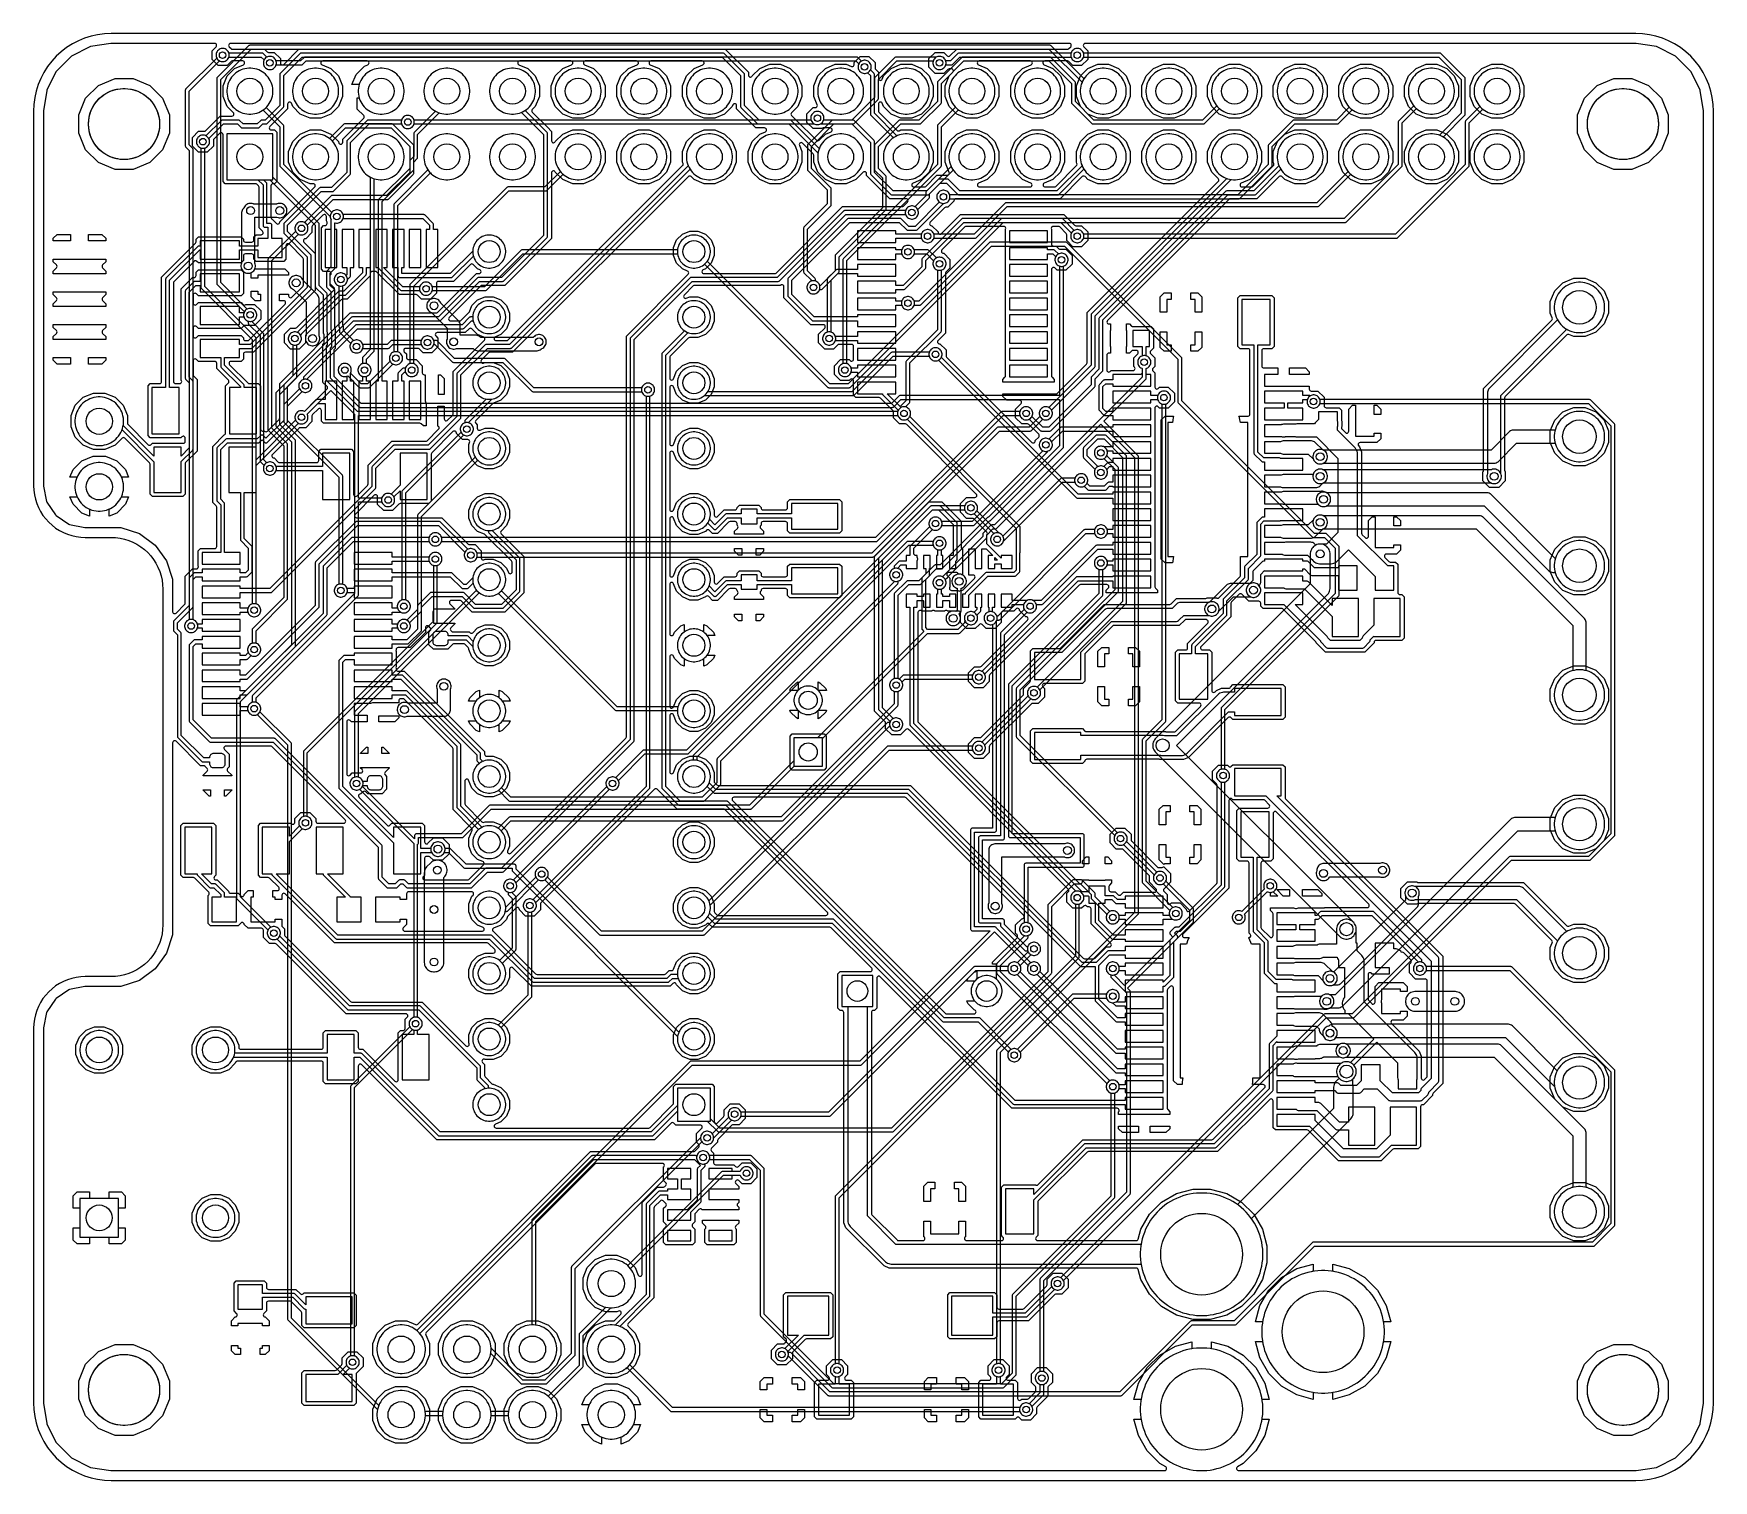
# Model space of a CAD drawing. Header units: millimetres. Extents: x 0 to 65, y 0 to 56.
import ezdxf

# ---------------------------------------------------------------- set-up
doc = ezdxf.new("R2010")
doc.units = ezdxf.units.MM

msp = doc.modelspace()

# ---------------------------------------------------------------- linework, layer by layer
at = {"layer": '16_copper'}
for points in [[(6.167, 51.541), (6.157, 51.558), (6.02, 51.695), (6.02, 53.766), (7.198, 54.944), (7.218, 54.933), (7.256, 54.921), (7.295, 54.915), (7.335, 54.915), (7.375, 54.921), (7.413, 54.933), (7.448, 54.952), (7.481, 54.975), (7.509, 55.003), (7.532, 55.036), (7.551, 55.071), (7.563, 55.109), (7.569, 55.149), (7.569, 55.189), (7.563, 55.228), (7.551, 55.266), (7.532, 55.302), (7.509, 55.334), (7.481, 55.363), (7.448, 55.386), (7.413, 55.404), (7.375, 55.417), (7.335, 55.423), (7.295, 55.423), (7.256, 55.417), (7.218, 55.404), (7.182, 55.386), (7.15, 55.363), (7.121, 55.334), (7.098, 55.302), (7.08, 55.266), (7.067, 55.228), (7.061, 55.189), (7.061, 55.149), (7.067, 55.109), (7.08, 55.071), (7.09, 55.051), (5.883, 53.844), (5.873, 53.827), (5.867, 53.807), (5.867, 51.654), (5.873, 51.634), (5.883, 51.617), (6.02, 51.48), (6.02, 33.313), (5.998, 33.306), (5.963, 33.288), (5.931, 33.265), (5.902, 33.236), (5.879, 33.204), (5.861, 33.168), (5.848, 33.13), (5.842, 33.091), (5.842, 33.051), (5.848, 33.011), (5.861, 32.973), (5.879, 32.938), (5.902, 32.905), (5.931, 32.877), (5.963, 32.854), (5.998, 32.835), (6.037, 32.823), (6.076, 32.817), (6.116, 32.817), (6.155, 32.823), (6.194, 32.835), (6.229, 32.854), (6.261, 32.877), (6.29, 32.905), (6.313, 32.938), (6.331, 32.973), (6.344, 33.011), (6.35, 33.051), (6.35, 33.091), (6.344, 33.13), (6.331, 33.168), (6.313, 33.204), (6.29, 33.236), (6.261, 33.265), (6.229, 33.288), (6.194, 33.306), (6.172, 33.313), (6.172, 51.521)], [(8.91, 44.378), (8.9, 44.395), (8.458, 44.837), (8.458, 44.868), (8.48, 44.875), (8.515, 44.893), (8.547, 44.917), (8.576, 44.945), (8.599, 44.977), (8.617, 45.013), (8.63, 45.051), (8.636, 45.09), (8.636, 45.13), (8.63, 45.17), (8.617, 45.208), (8.599, 45.244), (8.576, 45.276), (8.547, 45.304), (8.515, 45.328), (8.48, 45.346), (8.441, 45.358), (8.402, 45.364), (8.362, 45.364), (8.323, 45.358), (8.284, 45.346), (8.265, 45.336), (7.239, 46.361), (7.239, 54.223), (8.414, 55.397), (39.288, 55.397), (40.57, 54.115), (40.568, 54.111), (40.541, 54.038), (40.521, 53.963), (40.508, 53.886), (40.501, 53.809), (40.501, 53.731), (40.508, 53.654), (40.521, 53.577), (40.541, 53.502), (40.568, 53.429), (40.601, 53.359), (40.64, 53.292), (40.684, 53.228), (40.734, 53.169), (40.789, 53.114), (40.848, 53.064), (40.912, 53.02), (40.979, 52.981), (41.049, 52.948), (41.122, 52.921), (41.197, 52.901), (41.274, 52.888), (41.351, 52.881), (41.429, 52.881), (41.506, 52.888), (41.583, 52.901), (41.658, 52.921), (41.731, 52.948), (41.801, 52.981), (41.868, 53.02), (41.932, 53.064), (41.991, 53.114), (42.046, 53.169), (42.096, 53.228), (42.14, 53.292), (42.179, 53.359), (42.212, 53.429), (42.239, 53.502), (42.259, 53.577), (42.272, 53.654), (42.279, 53.731), (42.279, 53.809), (42.272, 53.886), (42.259, 53.963), (42.239, 54.038), (42.212, 54.111), (42.179, 54.181), (42.14, 54.248), (42.096, 54.312), (42.046, 54.371), (41.991, 54.426), (41.932, 54.476), (41.868, 54.52), (41.801, 54.559), (41.731, 54.592), (41.658, 54.619), (41.583, 54.639), (41.506, 54.652), (41.429, 54.659), (41.351, 54.659), (41.274, 54.652), (41.197, 54.639), (41.122, 54.619), (41.049, 54.592), (40.979, 54.559), (40.912, 54.52), (40.848, 54.476), (40.789, 54.426), (40.734, 54.371), (40.684, 54.312), (40.645, 54.256), (39.366, 55.535), (39.349, 55.545), (39.329, 55.55), (8.372, 55.55), (8.353, 55.545), (8.335, 55.535), (7.102, 54.301), (7.092, 54.284), (7.087, 54.264), (7.087, 46.32), (7.092, 46.3), (7.102, 46.283), (8.157, 45.228), (8.147, 45.208), (8.134, 45.17), (8.128, 45.13), (8.128, 45.09), (8.134, 45.051), (8.147, 45.013), (8.165, 44.977), (8.188, 44.945), (8.217, 44.917), (8.249, 44.893), (8.284, 44.875), (8.306, 44.868), (8.306, 44.796), (8.311, 44.776), (8.321, 44.759), (8.763, 44.317), (8.763, 39.462), (8.768, 39.442), (8.778, 39.425), (8.919, 39.284), (8.909, 39.264), (8.896, 39.226), (8.89, 39.187), (8.89, 39.147), (8.896, 39.107), (8.909, 39.069), (8.927, 39.034), (8.95, 39.001), (8.979, 38.973), (9.011, 38.95), (9.046, 38.931), (9.085, 38.919), (9.124, 38.913), (9.164, 38.913), (9.203, 38.919), (9.242, 38.931), (9.277, 38.95), (9.309, 38.973), (9.338, 39.001), (9.361, 39.034), (9.379, 39.069), (9.392, 39.107), (9.398, 39.147), (9.398, 39.187), (9.392, 39.226), (9.379, 39.264), (9.361, 39.3), (9.338, 39.332), (9.309, 39.361), (9.277, 39.384), (9.242, 39.402), (9.203, 39.415), (9.164, 39.421), (9.124, 39.421), (9.085, 39.415), (9.046, 39.402), (9.027, 39.392), (8.915, 39.503), (8.915, 44.358)], [(55.392, 52.853), (55.397, 52.873), (55.397, 54.264), (55.392, 54.284), (55.382, 54.301), (54.454, 55.23), (54.436, 55.24), (54.417, 55.245), (40.628, 55.245), (40.621, 55.266), (40.603, 55.302), (40.58, 55.334), (40.551, 55.363), (40.519, 55.386), (40.484, 55.404), (40.445, 55.417), (40.406, 55.423), (40.366, 55.423), (40.327, 55.417), (40.288, 55.404), (40.253, 55.386), (40.221, 55.363), (40.192, 55.334), (40.169, 55.302), (40.151, 55.266), (40.138, 55.228), (40.132, 55.189), (40.132, 55.149), (40.138, 55.109), (40.151, 55.071), (40.169, 55.036), (40.192, 55.003), (40.221, 54.975), (40.253, 54.952), (40.288, 54.933), (40.327, 54.921), (40.366, 54.915), (40.406, 54.915), (40.445, 54.921), (40.484, 54.933), (40.519, 54.952), (40.551, 54.975), (40.58, 55.003), (40.603, 55.036), (40.621, 55.071), (40.628, 55.093), (54.375, 55.093), (55.245, 54.223), (55.245, 52.914), (54.396, 52.065), (54.358, 52.079), (54.283, 52.099), (54.206, 52.112), (54.129, 52.119), (54.051, 52.119), (53.974, 52.112), (53.897, 52.099), (53.822, 52.079), (53.749, 52.052), (53.679, 52.019), (53.612, 51.98), (53.548, 51.936), (53.489, 51.886), (53.434, 51.831), (53.384, 51.772), (53.34, 51.708), (53.301, 51.641), (53.268, 51.571), (53.241, 51.498), (53.221, 51.423), (53.208, 51.346), (53.201, 51.269), (53.201, 51.191), (53.208, 51.114), (53.221, 51.037), (53.241, 50.962), (53.268, 50.889), (53.301, 50.819), (53.34, 50.752), (53.384, 50.688), (53.434, 50.629), (53.489, 50.574), (53.548, 50.524), (53.612, 50.48), (53.679, 50.441), (53.749, 50.408), (53.822, 50.381), (53.897, 50.361), (53.974, 50.348), (54.051, 50.341), (54.129, 50.341), (54.206, 50.348), (54.283, 50.361), (54.358, 50.381), (54.431, 50.408), (54.501, 50.441), (54.568, 50.48), (54.632, 50.524), (54.691, 50.574), (54.746, 50.629), (54.796, 50.688), (54.84, 50.752), (54.879, 50.819), (54.912, 50.889), (54.939, 50.962), (54.959, 51.037), (54.972, 51.114), (54.979, 51.191), (54.979, 51.269), (54.972, 51.346), (54.959, 51.423), (54.939, 51.498), (54.912, 51.571), (54.879, 51.641), (54.84, 51.708), (54.796, 51.772), (54.746, 51.831), (54.691, 51.886), (54.632, 51.936), (54.568, 51.98), (54.542, 51.996), (55.382, 52.836)], [(16.62, 24.895), (17.71, 25.984), (27.747, 25.984), (27.766, 25.989), (27.784, 25.999), (29.428, 27.644), (30.522, 27.644), (30.522, 28.712), (34.592, 32.782), (35.805, 32.782), (35.825, 32.787), (35.842, 32.797), (36.154, 33.109), (36.164, 33.126), (36.168, 33.143), (36.174, 33.14), (36.212, 33.128), (36.251, 33.122), (36.291, 33.122), (36.331, 33.128), (36.369, 33.14), (36.404, 33.158), (36.437, 33.182), (36.465, 33.21), (36.488, 33.242), (36.507, 33.278), (36.519, 33.316), (36.525, 33.356), (36.525, 33.396), (36.519, 33.435), (36.507, 33.473), (36.488, 33.509), (36.465, 33.541), (36.437, 33.569), (36.404, 33.593), (36.369, 33.611), (36.331, 33.623), (36.291, 33.63), (36.251, 33.63), (36.212, 33.623), (36.174, 33.611), (36.138, 33.593), (36.106, 33.569), (36.077, 33.541), (36.054, 33.509), (36.036, 33.473), (36.023, 33.435), (36.017, 33.396), (36.017, 33.356), (36.023, 33.316), (36.036, 33.278), (36.046, 33.258), (36.032, 33.244), (36.022, 33.227), (36.017, 33.207), (36.017, 33.187), (35.764, 32.934), (34.592, 32.934), (34.519, 33.007), (34.519, 34.868), (34.931, 35.281), (35.117, 35.281), (35.136, 35.286), (35.154, 35.296), (36.994, 37.136), (37.009, 37.14), (37.026, 37.15), (39.837, 39.962), (39.847, 39.979), (39.853, 39.998), (39.853, 47.002), (39.874, 47.009), (39.91, 47.027), (39.942, 47.05), (39.97, 47.079), (39.994, 47.111), (40.012, 47.146), (40.024, 47.185), (40.03, 47.224), (40.03, 47.264), (40.024, 47.303), (40.012, 47.342), (39.994, 47.377), (39.97, 47.409), (39.942, 47.438), (39.91, 47.461), (39.874, 47.479), (39.836, 47.492), (39.796, 47.498), (39.756, 47.498), (39.717, 47.492), (39.679, 47.479), (39.643, 47.461), (39.611, 47.438), (39.583, 47.409), (39.559, 47.377), (39.541, 47.342), (39.529, 47.303), (39.522, 47.264), (39.522, 47.224), (39.529, 47.185), (39.541, 47.146), (39.559, 47.111), (39.583, 47.079), (39.611, 47.05), (39.643, 47.027), (39.679, 47.009), (39.7, 47.002), (39.7, 41.986), (33.518, 41.986), (33.499, 41.981), (33.481, 41.971), (33.192, 41.681), (12.681, 41.681), (11.633, 42.729), (11.633, 43.777), (11.669, 43.813), (11.679, 43.83), (11.684, 43.849), (11.684, 44.543), (11.679, 44.562), (11.669, 44.579), (11.659, 44.59), (11.659, 46.056), (11.653, 46.076), (11.643, 46.093), (11.481, 46.256), (11.481, 46.73), (11.643, 46.892), (11.653, 46.91), (11.659, 46.929), (11.659, 48.678), (11.675, 48.673), (11.715, 48.666), (11.755, 48.666), (11.794, 48.673), (11.832, 48.685), (11.868, 48.703), (11.9, 48.727), (11.929, 48.755), (11.952, 48.787), (11.97, 48.823), (11.983, 48.861), (11.989, 48.9), (11.989, 48.94), (11.983, 48.98), (11.97, 49.018), (11.952, 49.054), (11.929, 49.086), (11.9, 49.114), (11.868, 49.138), (11.832, 49.156), (11.794, 49.168), (11.755, 49.174), (11.715, 49.174), (11.675, 49.168), (11.637, 49.156), (11.602, 49.138), (11.569, 49.114), (11.541, 49.086), (11.534, 49.076), (9.677, 50.933), (9.677, 52.436), (9.672, 52.455), (9.662, 52.472), (8.996, 53.139), (9.026, 53.169), (9.076, 53.228), (9.12, 53.292), (9.159, 53.359), (9.192, 53.429), (9.219, 53.502), (9.239, 53.577), (9.252, 53.654), (9.259, 53.731), (9.259, 53.809), (9.252, 53.886), (9.239, 53.963), (9.219, 54.038), (9.192, 54.111), (9.159, 54.181), (9.12, 54.248), (9.076, 54.312), (9.026, 54.371), (8.971, 54.426), (8.912, 54.476), (8.848, 54.52), (8.781, 54.559), (8.711, 54.592), (8.638, 54.619), (8.563, 54.639), (8.486, 54.652), (8.409, 54.659), (8.331, 54.659), (8.254, 54.652), (8.177, 54.639), (8.102, 54.619), (8.029, 54.592), (7.959, 54.559), (7.892, 54.52), (7.828, 54.476), (7.769, 54.426), (7.714, 54.371), (7.664, 54.312), (7.62, 54.248), (7.581, 54.181), (7.548, 54.111), (7.521, 54.038), (7.501, 53.963), (7.488, 53.886), (7.481, 53.809), (7.481, 53.731), (7.488, 53.654), (7.501, 53.577), (7.521, 53.502), (7.548, 53.429), (7.581, 53.359), (7.62, 53.292), (7.664, 53.228), (7.714, 53.169), (7.769, 53.114), (7.828, 53.064), (7.892, 53.02), (7.959, 52.981), (8.029, 52.948), (8.102, 52.921), (8.177, 52.901), (8.254, 52.888), (8.331, 52.881), (8.409, 52.881), (8.486, 52.888), (8.563, 52.901), (8.638, 52.921), (8.711, 52.948), (8.781, 52.981), (8.848, 53.02), (8.878, 53.041), (9.525, 52.394), (9.525, 50.892), (9.53, 50.872), (9.54, 50.855), (11.481, 48.914), (11.481, 48.9), (11.487, 48.861), (11.499, 48.823), (11.506, 48.81), (11.506, 46.971), (11.344, 46.808), (11.334, 46.791), (11.328, 46.771), (11.328, 46.214), (11.334, 46.195), (11.344, 46.177), (11.506, 46.015), (11.506, 44.548), (11.511, 44.529), (11.521, 44.511), (11.532, 44.501), (11.532, 43.891), (11.496, 43.855), (11.486, 43.838), (11.481, 43.819), (11.481, 42.687), (11.486, 42.668), (11.496, 42.651), (12.602, 41.544), (12.62, 41.534), (12.639, 41.529), (33.233, 41.529), (33.253, 41.534), (33.27, 41.544), (33.56, 41.834), (39.7, 41.834), (39.7, 40.04), (36.946, 37.286), (36.932, 37.282), (36.914, 37.272), (35.075, 35.433), (34.89, 35.433), (34.87, 35.428), (34.853, 35.418), (34.381, 34.946), (34.371, 34.929), (34.366, 34.91), (34.366, 32.966), (34.371, 32.946), (34.381, 32.929), (34.452, 32.858), (30.338, 28.744), (29.422, 28.744), (29.422, 27.853), (27.705, 26.137), (17.668, 26.137), (17.649, 26.131), (17.632, 26.121), (16.542, 25.032), (14.811, 25.032), (14.791, 25.027), (14.774, 25.016), (14.76, 25.002), (14.75, 24.985), (14.745, 24.966), (14.745, 24.835), (12.722, 26.857), (12.732, 26.877), (12.745, 26.915), (12.751, 26.955), (12.751, 26.995), (12.745, 27.034), (12.732, 27.072), (12.714, 27.108), (12.691, 27.14), (12.662, 27.169), (12.63, 27.192), (12.594, 27.21), (12.573, 27.217), (12.573, 29.686), (17.243, 34.356), (17.25, 34.35), (17.302, 34.316), (17.357, 34.286), (17.415, 34.262), (17.475, 34.244), (17.536, 34.232), (17.599, 34.226), (17.661, 34.226), (17.724, 34.232), (17.785, 34.244), (17.845, 34.262), (17.903, 34.286), (17.958, 34.316), (17.985, 34.333), (22.508, 29.809), (22.526, 29.799), (22.545, 29.794), (24.913, 29.794), (24.913, 29.752), (24.919, 29.689), (24.931, 29.628), (24.949, 29.568), (24.973, 29.51), (25.003, 29.455), (25.037, 29.403), (25.077, 29.354), (25.121, 29.31), (25.17, 29.27), (25.222, 29.236), (25.277, 29.206), (25.335, 29.182), (25.395, 29.164), (25.456, 29.152), (25.519, 29.146), (25.581, 29.146), (25.644, 29.152), (25.705, 29.164), (25.765, 29.182), (25.823, 29.206), (25.878, 29.236), (25.93, 29.27), (25.979, 29.31), (26.023, 29.354), (26.063, 29.403), (26.097, 29.455), (26.127, 29.51), (26.151, 29.568), (26.169, 29.628), (26.181, 29.689), (26.188, 29.752), (26.188, 29.814), (26.181, 29.877), (26.169, 29.938), (26.151, 29.998), (26.127, 30.056), (26.097, 30.111), (26.063, 30.163), (26.023, 30.212), (25.979, 30.256), (25.93, 30.296), (25.878, 30.331), (25.823, 30.36), (25.765, 30.384), (25.705, 30.402), (25.644, 30.414), (25.581, 30.421), (25.519, 30.421), (25.456, 30.414), (25.395, 30.402), (25.335, 30.384), (25.277, 30.36), (25.222, 30.331), (25.17, 30.296), (25.121, 30.256), (25.077, 30.212), (25.037, 30.163), (25.003, 30.111), (24.973, 30.056), (24.949, 29.998), (24.933, 29.947), (22.587, 29.947), (18.101, 34.432), (18.103, 34.434), (18.143, 34.483), (18.177, 34.535), (18.207, 34.59), (18.231, 34.648), (18.249, 34.708), (18.261, 34.769), (18.268, 34.832), (18.268, 34.894), (18.261, 34.957), (18.249, 35.018), (18.231, 35.078), (18.207, 35.136), (18.177, 35.191), (18.143, 35.243), (18.103, 35.292), (18.059, 35.336), (18.01, 35.376), (17.958, 35.411), (17.903, 35.44), (17.845, 35.464), (17.785, 35.482), (17.724, 35.494), (17.661, 35.501), (17.599, 35.501), (17.536, 35.494), (17.475, 35.482), (17.415, 35.464), (17.357, 35.44), (17.302, 35.411), (17.25, 35.376), (17.201, 35.336), (17.157, 35.292), (17.117, 35.243), (17.083, 35.191), (17.053, 35.136), (17.029, 35.078), (17.011, 35.018), (16.999, 34.957), (16.992, 34.894), (16.992, 34.832), (16.999, 34.769), (17.011, 34.708), (17.029, 34.648), (17.053, 34.59), (17.083, 34.535), (17.117, 34.483), (17.134, 34.463), (12.436, 29.765), (12.426, 29.747), (12.421, 29.728), (12.421, 27.217), (12.399, 27.21), (12.364, 27.192), (12.331, 27.169), (12.303, 27.14), (12.28, 27.108), (12.261, 27.072), (12.249, 27.034), (12.243, 26.995), (12.243, 26.955), (12.249, 26.915), (12.261, 26.877), (12.28, 26.842), (12.303, 26.809), (12.331, 26.781), (12.364, 26.758), (12.399, 26.739), (12.437, 26.727), (12.477, 26.721), (12.517, 26.721), (12.556, 26.727), (12.594, 26.739), (12.614, 26.75), (14.707, 24.657), (14.707, 17.921), (14.685, 17.914), (14.65, 17.896), (14.617, 17.872), (14.589, 17.844), (14.566, 17.812), (14.547, 17.776), (14.535, 17.738), (14.529, 17.698), (14.529, 17.658), (14.535, 17.619), (14.547, 17.581), (14.558, 17.561), (12.283, 15.287), (12.273, 15.269), (12.268, 15.25), (12.268, 4.814), (12.247, 4.807), (12.211, 4.789), (12.179, 4.766), (12.151, 4.737), (12.127, 4.705), (12.109, 4.67), (12.097, 4.631), (12.09, 4.592), (12.09, 4.552), (12.097, 4.513), (12.109, 4.474), (12.127, 4.439), (12.151, 4.407), (12.179, 4.378), (12.211, 4.355), (12.247, 4.337), (12.285, 4.324), (12.324, 4.318), (12.364, 4.318), (12.404, 4.324), (12.442, 4.337), (12.478, 4.355), (12.51, 4.378), (12.538, 4.407), (12.562, 4.439), (12.58, 4.474), (12.592, 4.513), (12.598, 4.552), (12.598, 4.592), (12.592, 4.631), (12.58, 4.67), (12.562, 4.705), (12.538, 4.737), (12.51, 4.766), (12.478, 4.789), (12.442, 4.807), (12.421, 4.814), (12.421, 15.208), (14.665, 17.453), (14.685, 17.443), (14.723, 17.431), (14.763, 17.424), (14.803, 17.424), (14.842, 17.431), (14.88, 17.443), (14.916, 17.461), (14.948, 17.485), (14.977, 17.513), (15, 17.545), (15.018, 17.581), (15.031, 17.619), (15.037, 17.658), (15.037, 17.698), (15.031, 17.738), (15.018, 17.776), (15, 17.812), (14.977, 17.844), (14.948, 17.872), (14.916, 17.896), (14.88, 17.914), (14.859, 17.921), (14.859, 24.623), (14.868, 24.628), (14.882, 24.642), (14.892, 24.659), (14.897, 24.679), (14.897, 24.879), (16.584, 24.879), (16.603, 24.884)], [(31.881, 55.087), (31.862, 55.093), (10.506, 55.093), (10.486, 55.087), (10.469, 55.077), (10.332, 54.94), (9.386, 54.94), (9.379, 54.962), (9.361, 54.997), (9.338, 55.029), (9.309, 55.058), (9.277, 55.081), (9.242, 55.099), (9.203, 55.112), (9.164, 55.118), (9.124, 55.118), (9.085, 55.112), (9.046, 55.099), (9.011, 55.081), (8.979, 55.058), (8.95, 55.029), (8.927, 54.997), (8.909, 54.962), (8.896, 54.923), (8.89, 54.884), (8.89, 54.844), (8.896, 54.805), (8.909, 54.766), (8.927, 54.731), (8.95, 54.699), (8.979, 54.67), (9.011, 54.647), (9.046, 54.629), (9.085, 54.616), (9.124, 54.61), (9.164, 54.61), (9.203, 54.616), (9.242, 54.629), (9.277, 54.647), (9.309, 54.67), (9.338, 54.699), (9.361, 54.731), (9.379, 54.766), (9.386, 54.788), (10.373, 54.788), (10.393, 54.793), (10.41, 54.803), (10.547, 54.94), (31.82, 54.94), (31.931, 54.829), (31.921, 54.809), (31.909, 54.771), (31.902, 54.732), (31.902, 54.692), (31.909, 54.652), (31.921, 54.614), (31.939, 54.578), (31.963, 54.546), (31.991, 54.518), (32.023, 54.494), (32.059, 54.476), (32.097, 54.464), (32.136, 54.458), (32.176, 54.458), (32.216, 54.464), (32.254, 54.476), (32.29, 54.494), (32.322, 54.518), (32.35, 54.546), (32.374, 54.578), (32.392, 54.614), (32.404, 54.652), (32.41, 54.692), (32.41, 54.732), (32.404, 54.771), (32.392, 54.809), (32.374, 54.845), (32.35, 54.877), (32.322, 54.905), (32.29, 54.929), (32.254, 54.947), (32.216, 54.959), (32.176, 54.966), (32.136, 54.966), (32.097, 54.959), (32.059, 54.947), (32.039, 54.937), (31.898, 55.077)], [(11.026, 52.888), (11.103, 52.901), (11.178, 52.921), (11.251, 52.948), (11.321, 52.981), (11.388, 53.02), (11.452, 53.064), (11.511, 53.114), (11.566, 53.169), (11.616, 53.228), (11.66, 53.292), (11.699, 53.359), (11.732, 53.429), (11.759, 53.502), (11.779, 53.577), (11.792, 53.654), (11.799, 53.731), (11.799, 53.809), (11.792, 53.886), (11.779, 53.963), (11.759, 54.038), (11.732, 54.111), (11.699, 54.181), (11.66, 54.248), (11.616, 54.312), (11.566, 54.371), (11.511, 54.426), (11.452, 54.476), (11.388, 54.52), (11.321, 54.559), (11.251, 54.592), (11.178, 54.619), (11.103, 54.639), (11.026, 54.652), (10.949, 54.659), (10.871, 54.659), (10.794, 54.652), (10.717, 54.639), (10.642, 54.619), (10.569, 54.592), (10.499, 54.559), (10.432, 54.52), (10.368, 54.476), (10.309, 54.426), (10.254, 54.371), (10.204, 54.312), (10.16, 54.248), (10.121, 54.181), (10.088, 54.111), (10.061, 54.038), (10.041, 53.963), (10.028, 53.886), (10.021, 53.809), (10.021, 53.731), (10.028, 53.654), (10.041, 53.577), (10.061, 53.502), (10.088, 53.429), (10.121, 53.359), (10.16, 53.292), (10.204, 53.228), (10.254, 53.169), (10.309, 53.114), (10.368, 53.064), (10.432, 53.02), (10.499, 52.981), (10.569, 52.948), (10.642, 52.921), (10.717, 52.901), (10.794, 52.888), (10.871, 52.881), (10.949, 52.881)], [(13.566, 52.888), (13.643, 52.901), (13.718, 52.921), (13.791, 52.948), (13.861, 52.981), (13.928, 53.02), (13.992, 53.064), (14.051, 53.114), (14.106, 53.169), (14.156, 53.228), (14.2, 53.292), (14.239, 53.359), (14.272, 53.429), (14.299, 53.502), (14.319, 53.577), (14.332, 53.654), (14.339, 53.731), (14.339, 53.809), (14.332, 53.886), (14.319, 53.963), (14.299, 54.038), (14.272, 54.111), (14.239, 54.181), (14.2, 54.248), (14.156, 54.312), (14.106, 54.371), (14.051, 54.426), (13.992, 54.476), (13.928, 54.52), (13.861, 54.559), (13.791, 54.592), (13.718, 54.619), (13.643, 54.639), (13.566, 54.652), (13.489, 54.659), (13.411, 54.659), (13.334, 54.652), (13.257, 54.639), (13.182, 54.619), (13.109, 54.592), (13.039, 54.559), (12.972, 54.52), (12.908, 54.476), (12.849, 54.426), (12.794, 54.371), (12.744, 54.312), (12.7, 54.248), (12.661, 54.181), (12.628, 54.111), (12.601, 54.038), (12.581, 53.963), (12.568, 53.886), (12.561, 53.809), (12.561, 53.731), (12.568, 53.654), (12.581, 53.577), (12.601, 53.502), (12.628, 53.429), (12.661, 53.359), (12.7, 53.292), (12.744, 53.228), (12.794, 53.169), (12.849, 53.114), (12.908, 53.064), (12.972, 53.02), (13.039, 52.981), (13.109, 52.948), (13.182, 52.921), (13.257, 52.901), (13.334, 52.888), (13.411, 52.881), (13.489, 52.881)], [(16.106, 52.888), (16.183, 52.901), (16.258, 52.921), (16.331, 52.948), (16.401, 52.981), (16.468, 53.02), (16.532, 53.064), (16.591, 53.114), (16.646, 53.169), (16.696, 53.228), (16.74, 53.292), (16.779, 53.359), (16.812, 53.429), (16.839, 53.502), (16.859, 53.577), (16.872, 53.654), (16.879, 53.731), (16.879, 53.809), (16.872, 53.886), (16.859, 53.963), (16.839, 54.038), (16.812, 54.111), (16.779, 54.181), (16.74, 54.248), (16.696, 54.312), (16.646, 54.371), (16.591, 54.426), (16.532, 54.476), (16.468, 54.52), (16.401, 54.559), (16.331, 54.592), (16.258, 54.619), (16.183, 54.639), (16.106, 54.652), (16.029, 54.659), (15.951, 54.659), (15.874, 54.652), (15.797, 54.639), (15.722, 54.619), (15.649, 54.592), (15.579, 54.559), (15.512, 54.52), (15.448, 54.476), (15.389, 54.426), (15.334, 54.371), (15.284, 54.312), (15.24, 54.248), (15.201, 54.181), (15.168, 54.111), (15.141, 54.038), (15.121, 53.963), (15.108, 53.886), (15.101, 53.809), (15.101, 53.731), (15.108, 53.654), (15.121, 53.577), (15.141, 53.502), (15.168, 53.429), (15.201, 53.359), (15.24, 53.292), (15.284, 53.228), (15.334, 53.169), (15.389, 53.114), (15.448, 53.064), (15.512, 53.02), (15.579, 52.981), (15.649, 52.948), (15.722, 52.921), (15.797, 52.901), (15.874, 52.888), (15.951, 52.881), (16.029, 52.881)], [(18.646, 52.888), (18.723, 52.901), (18.798, 52.921), (18.871, 52.948), (18.941, 52.981), (19.008, 53.02), (19.072, 53.064), (19.131, 53.114), (19.186, 53.169), (19.236, 53.228), (19.28, 53.292), (19.319, 53.359), (19.352, 53.429), (19.379, 53.502), (19.399, 53.577), (19.412, 53.654), (19.419, 53.731), (19.419, 53.809), (19.412, 53.886), (19.399, 53.963), (19.379, 54.038), (19.352, 54.111), (19.319, 54.181), (19.28, 54.248), (19.236, 54.312), (19.186, 54.371), (19.131, 54.426), (19.072, 54.476), (19.008, 54.52), (18.941, 54.559), (18.871, 54.592), (18.798, 54.619), (18.723, 54.639), (18.646, 54.652), (18.569, 54.659), (18.491, 54.659), (18.414, 54.652), (18.337, 54.639), (18.262, 54.619), (18.189, 54.592), (18.119, 54.559), (18.052, 54.52), (17.988, 54.476), (17.929, 54.426), (17.874, 54.371), (17.824, 54.312), (17.78, 54.248), (17.741, 54.181), (17.708, 54.111), (17.681, 54.038), (17.661, 53.963), (17.648, 53.886), (17.641, 53.809), (17.641, 53.731), (17.648, 53.654), (17.661, 53.577), (17.681, 53.502), (17.708, 53.429), (17.741, 53.359), (17.78, 53.292), (17.824, 53.228), (17.874, 53.169), (17.929, 53.114), (17.988, 53.064), (18.052, 53.02), (18.119, 52.981), (18.189, 52.948), (18.262, 52.921), (18.337, 52.901), (18.414, 52.888), (18.491, 52.881), (18.569, 52.881)], [(21.186, 52.888), (21.263, 52.901), (21.338, 52.921), (21.411, 52.948), (21.481, 52.981), (21.548, 53.02), (21.612, 53.064), (21.671, 53.114), (21.726, 53.169), (21.776, 53.228), (21.82, 53.292), (21.859, 53.359), (21.892, 53.429), (21.919, 53.502), (21.939, 53.577), (21.952, 53.654), (21.959, 53.731), (21.959, 53.809), (21.952, 53.886), (21.939, 53.963), (21.919, 54.038), (21.892, 54.111), (21.859, 54.181), (21.82, 54.248), (21.776, 54.312), (21.726, 54.371), (21.671, 54.426), (21.612, 54.476), (21.548, 54.52), (21.481, 54.559), (21.411, 54.592), (21.338, 54.619), (21.263, 54.639), (21.186, 54.652), (21.109, 54.659), (21.031, 54.659), (20.954, 54.652), (20.877, 54.639), (20.802, 54.619), (20.729, 54.592), (20.659, 54.559), (20.592, 54.52), (20.528, 54.476), (20.469, 54.426), (20.414, 54.371), (20.364, 54.312), (20.32, 54.248), (20.281, 54.181), (20.248, 54.111), (20.221, 54.038), (20.201, 53.963), (20.188, 53.886), (20.181, 53.809), (20.181, 53.731), (20.188, 53.654), (20.201, 53.577), (20.221, 53.502), (20.248, 53.429), (20.281, 53.359), (20.32, 53.292), (20.364, 53.228), (20.414, 53.169), (20.469, 53.114), (20.528, 53.064), (20.592, 53.02), (20.659, 52.981), (20.729, 52.948), (20.802, 52.921), (20.877, 52.901), (20.954, 52.888), (21.031, 52.881), (21.109, 52.881)], [(23.726, 52.888), (23.803, 52.901), (23.878, 52.921), (23.951, 52.948), (24.021, 52.981), (24.088, 53.02), (24.152, 53.064), (24.211, 53.114), (24.266, 53.169), (24.316, 53.228), (24.36, 53.292), (24.399, 53.359), (24.432, 53.429), (24.459, 53.502), (24.479, 53.577), (24.492, 53.654), (24.499, 53.731), (24.499, 53.809), (24.492, 53.886), (24.479, 53.963), (24.459, 54.038), (24.432, 54.111), (24.399, 54.181), (24.36, 54.248), (24.316, 54.312), (24.266, 54.371), (24.211, 54.426), (24.152, 54.476), (24.088, 54.52), (24.021, 54.559), (23.951, 54.592), (23.878, 54.619), (23.803, 54.639), (23.726, 54.652), (23.649, 54.659), (23.571, 54.659), (23.494, 54.652), (23.417, 54.639), (23.342, 54.619), (23.269, 54.592), (23.199, 54.559), (23.132, 54.52), (23.068, 54.476), (23.009, 54.426), (22.954, 54.371), (22.904, 54.312), (22.86, 54.248), (22.821, 54.181), (22.788, 54.111), (22.761, 54.038), (22.741, 53.963), (22.728, 53.886), (22.721, 53.809), (22.721, 53.731), (22.728, 53.654), (22.741, 53.577), (22.761, 53.502), (22.788, 53.429), (22.821, 53.359), (22.86, 53.292), (22.904, 53.228), (22.954, 53.169), (23.009, 53.114), (23.068, 53.064), (23.132, 53.02), (23.199, 52.981), (23.269, 52.948), (23.342, 52.921), (23.417, 52.901), (23.494, 52.888), (23.571, 52.881), (23.649, 52.881)], [(26.266, 52.888), (26.343, 52.901), (26.418, 52.921), (26.491, 52.948), (26.561, 52.981), (26.628, 53.02), (26.692, 53.064), (26.751, 53.114), (26.806, 53.169), (26.856, 53.228), (26.9, 53.292), (26.939, 53.359), (26.972, 53.429), (26.999, 53.502), (27.019, 53.577), (27.032, 53.654), (27.039, 53.731), (27.039, 53.809), (27.032, 53.886), (27.019, 53.963), (26.999, 54.038), (26.972, 54.111), (26.939, 54.181), (26.9, 54.248), (26.856, 54.312), (26.806, 54.371), (26.751, 54.426), (26.692, 54.476), (26.628, 54.52), (26.561, 54.559), (26.491, 54.592), (26.418, 54.619), (26.343, 54.639), (26.266, 54.652), (26.189, 54.659), (26.111, 54.659), (26.034, 54.652), (25.957, 54.639), (25.882, 54.619), (25.809, 54.592), (25.739, 54.559), (25.672, 54.52), (25.608, 54.476), (25.549, 54.426), (25.494, 54.371), (25.444, 54.312), (25.4, 54.248), (25.361, 54.181), (25.328, 54.111), (25.301, 54.038), (25.281, 53.963), (25.268, 53.886), (25.261, 53.809), (25.261, 53.731), (25.268, 53.654), (25.281, 53.577), (25.301, 53.502), (25.328, 53.429), (25.361, 53.359), (25.4, 53.292), (25.444, 53.228), (25.494, 53.169), (25.549, 53.114), (25.608, 53.064), (25.672, 53.02), (25.739, 52.981), (25.809, 52.948), (25.882, 52.921), (25.957, 52.901), (26.034, 52.888), (26.111, 52.881), (26.189, 52.881)], [(28.806, 52.888), (28.883, 52.901), (28.958, 52.921), (29.031, 52.948), (29.101, 52.981), (29.168, 53.02), (29.232, 53.064), (29.291, 53.114), (29.346, 53.169), (29.396, 53.228), (29.44, 53.292), (29.479, 53.359), (29.512, 53.429), (29.539, 53.502), (29.559, 53.577), (29.572, 53.654), (29.579, 53.731), (29.579, 53.809), (29.572, 53.886), (29.559, 53.963), (29.539, 54.038), (29.512, 54.111), (29.479, 54.181), (29.44, 54.248), (29.396, 54.312), (29.346, 54.371), (29.291, 54.426), (29.232, 54.476), (29.168, 54.52), (29.101, 54.559), (29.031, 54.592), (28.958, 54.619), (28.883, 54.639), (28.806, 54.652), (28.729, 54.659), (28.651, 54.659), (28.574, 54.652), (28.497, 54.639), (28.422, 54.619), (28.349, 54.592), (28.279, 54.559), (28.212, 54.52), (28.148, 54.476), (28.089, 54.426), (28.034, 54.371), (27.984, 54.312), (27.94, 54.248), (27.901, 54.181), (27.868, 54.111), (27.841, 54.038), (27.821, 53.963), (27.808, 53.886), (27.801, 53.809), (27.801, 53.731), (27.808, 53.654), (27.821, 53.577), (27.841, 53.502), (27.868, 53.429), (27.901, 53.359), (27.94, 53.292), (27.984, 53.228), (28.034, 53.169), (28.089, 53.114), (28.148, 53.064), (28.212, 53.02), (28.279, 52.981), (28.349, 52.948), (28.422, 52.921), (28.497, 52.901), (28.574, 52.888), (28.651, 52.881), (28.729, 52.881)], [(30.246, 46.511), (30.236, 46.529), (29.947, 46.818), (29.947, 48.432), (30.846, 49.331), (30.856, 49.348), (30.861, 49.368), (30.861, 49.997), (30.856, 50.017), (30.846, 50.034), (30.099, 50.781), (30.099, 51.632), (30.969, 52.502), (31.709, 52.502), (31.729, 52.507), (31.746, 52.517), (32.675, 53.446), (32.685, 53.463), (32.69, 53.482), (32.69, 54.223), (33.407, 54.94), (34.81, 54.94), (34.804, 54.923), (34.798, 54.884), (34.798, 54.844), (34.804, 54.805), (34.817, 54.766), (34.835, 54.731), (34.858, 54.699), (34.887, 54.67), (34.919, 54.647), (34.954, 54.629), (34.993, 54.616), (35.032, 54.61), (35.072, 54.61), (35.111, 54.616), (35.15, 54.629), (35.185, 54.647), (35.217, 54.67), (35.246, 54.699), (35.269, 54.731), (35.287, 54.766), (35.3, 54.805), (35.306, 54.844), (35.306, 54.884), (35.3, 54.923), (35.287, 54.962), (35.269, 54.997), (35.246, 55.029), (35.217, 55.058), (35.185, 55.081), (35.15, 55.099), (35.111, 55.112), (35.072, 55.118), (35.032, 55.118), (34.993, 55.112), (34.954, 55.099), (34.93, 55.087), (34.929, 55.087), (34.91, 55.093), (33.366, 55.093), (33.346, 55.087), (33.329, 55.077), (32.553, 54.301), (32.543, 54.284), (32.537, 54.264), (32.537, 53.524), (31.668, 52.654), (30.927, 52.654), (30.908, 52.649), (30.89, 52.639), (29.962, 51.71), (29.952, 51.693), (29.947, 51.674), (29.947, 50.739), (29.952, 50.72), (29.962, 50.702), (30.709, 49.956), (30.709, 49.409), (29.809, 48.51), (29.799, 48.493), (29.794, 48.473), (29.794, 46.777), (29.799, 46.757), (29.809, 46.74), (30.099, 46.45), (30.099, 46.42), (30.078, 46.413), (30.042, 46.394), (30.01, 46.371), (29.981, 46.343), (29.958, 46.31), (29.94, 46.275), (29.927, 46.237), (29.921, 46.197), (29.921, 46.157), (29.927, 46.118), (29.94, 46.08), (29.958, 46.044), (29.981, 46.012), (30.01, 45.983), (30.042, 45.96), (30.078, 45.942), (30.116, 45.929), (30.155, 45.923), (30.195, 45.923), (30.235, 45.929), (30.273, 45.942), (30.308, 45.96), (30.341, 45.983), (30.369, 46.012), (30.392, 46.044), (30.411, 46.08), (30.423, 46.118), (30.429, 46.157), (30.429, 46.197), (30.423, 46.237), (30.411, 46.275), (30.392, 46.31), (30.369, 46.343), (30.341, 46.371), (30.308, 46.394), (30.273, 46.413), (30.251, 46.42), (30.251, 46.492)], [(31.346, 52.888), (31.423, 52.901), (31.498, 52.921), (31.571, 52.948), (31.641, 52.981), (31.708, 53.02), (31.772, 53.064), (31.831, 53.114), (31.886, 53.169), (31.936, 53.228), (31.98, 53.292), (32.019, 53.359), (32.052, 53.429), (32.079, 53.502), (32.099, 53.577), (32.112, 53.654), (32.119, 53.731), (32.119, 53.809), (32.112, 53.886), (32.099, 53.963), (32.079, 54.038), (32.052, 54.111), (32.019, 54.181), (31.98, 54.248), (31.936, 54.312), (31.886, 54.371), (31.831, 54.426), (31.772, 54.476), (31.708, 54.52), (31.641, 54.559), (31.571, 54.592), (31.498, 54.619), (31.423, 54.639), (31.346, 54.652), (31.269, 54.659), (31.191, 54.659), (31.114, 54.652), (31.037, 54.639), (30.962, 54.619), (30.889, 54.592), (30.819, 54.559), (30.752, 54.52), (30.688, 54.476), (30.629, 54.426), (30.574, 54.371), (30.524, 54.312), (30.48, 54.248), (30.441, 54.181), (30.408, 54.111), (30.381, 54.038), (30.361, 53.963), (30.348, 53.886), (30.341, 53.809), (30.341, 53.731), (30.348, 53.654), (30.361, 53.577), (30.381, 53.502), (30.408, 53.429), (30.441, 53.359), (30.48, 53.292), (30.524, 53.228), (30.574, 53.169), (30.629, 53.114), (30.688, 53.064), (30.752, 53.02), (30.819, 52.981), (30.889, 52.948), (30.962, 52.921), (31.037, 52.901), (31.114, 52.888), (31.191, 52.881), (31.269, 52.881)], [(31.161, 46.757), (31.166, 46.777), (31.166, 47.365), (32.979, 49.178), (32.989, 49.196), (32.995, 49.215), (32.995, 50.454), (32.989, 50.474), (32.979, 50.491), (32.69, 50.781), (32.69, 51.632), (33.56, 52.502), (34.3, 52.502), (34.319, 52.507), (34.337, 52.517), (35.113, 53.293), (35.123, 53.311), (35.128, 53.33), (35.128, 54.07), (35.998, 54.94), (39.288, 54.94), (40.157, 54.07), (40.157, 53.33), (40.163, 53.311), (40.173, 53.293), (40.949, 52.517), (40.966, 52.507), (40.986, 52.502), (45.273, 52.502), (45.292, 52.507), (45.31, 52.517), (45.889, 53.097), (45.928, 53.064), (45.992, 53.02), (46.059, 52.981), (46.129, 52.948), (46.202, 52.921), (46.277, 52.901), (46.354, 52.888), (46.431, 52.881), (46.509, 52.881), (46.586, 52.888), (46.663, 52.901), (46.738, 52.921), (46.811, 52.948), (46.881, 52.981), (46.948, 53.02), (47.012, 53.064), (47.071, 53.114), (47.126, 53.169), (47.176, 53.228), (47.22, 53.292), (47.259, 53.359), (47.292, 53.429), (47.319, 53.502), (47.339, 53.577), (47.352, 53.654), (47.359, 53.731), (47.359, 53.809), (47.352, 53.886), (47.339, 53.963), (47.319, 54.038), (47.292, 54.111), (47.259, 54.181), (47.22, 54.248), (47.176, 54.312), (47.126, 54.371), (47.071, 54.426), (47.012, 54.476), (46.948, 54.52), (46.881, 54.559), (46.811, 54.592), (46.738, 54.619), (46.663, 54.639), (46.586, 54.652), (46.509, 54.659), (46.431, 54.659), (46.354, 54.652), (46.277, 54.639), (46.202, 54.619), (46.129, 54.592), (46.059, 54.559), (45.992, 54.52), (45.928, 54.476), (45.869, 54.426), (45.814, 54.371), (45.764, 54.312), (45.72, 54.248), (45.681, 54.181), (45.648, 54.111), (45.621, 54.038), (45.601, 53.963), (45.588, 53.886), (45.581, 53.809), (45.581, 53.731), (45.588, 53.654), (45.601, 53.577), (45.621, 53.502), (45.648, 53.429), (45.681, 53.359), (45.72, 53.292), (45.764, 53.228), (45.783, 53.206), (45.231, 52.654), (41.027, 52.654), (40.31, 53.372), (40.31, 54.112), (40.305, 54.131), (40.295, 54.149), (39.366, 55.077), (39.349, 55.087), (39.329, 55.093), (35.956, 55.093), (35.937, 55.087), (35.92, 55.077), (34.991, 54.149), (34.981, 54.131), (34.976, 54.112), (34.976, 53.372), (34.258, 52.654), (33.518, 52.654), (33.499, 52.649), (33.481, 52.639), (32.553, 51.71), (32.543, 51.693), (32.537, 51.674), (32.537, 50.739), (32.543, 50.72), (32.553, 50.702), (32.842, 50.413), (32.842, 49.257), (31.029, 47.443), (31.019, 47.426), (31.013, 47.406), (31.013, 46.818), (30.724, 46.529), (30.714, 46.511), (30.709, 46.492), (30.709, 44.438), (30.687, 44.431), (30.652, 44.413), (30.619, 44.39), (30.591, 44.361), (30.568, 44.329), (30.549, 44.294), (30.537, 44.255), (30.531, 44.216), (30.531, 44.176), (30.537, 44.137), (30.549, 44.098), (30.568, 44.063), (30.591, 44.031), (30.619, 44.002), (30.652, 43.979), (30.687, 43.961), (30.725, 43.948), (30.765, 43.942), (30.805, 43.942), (30.844, 43.948), (30.882, 43.961), (30.918, 43.979), (30.95, 44.002), (30.979, 44.031), (31.002, 44.063), (31.02, 44.098), (31.033, 44.137), (31.039, 44.176), (31.039, 44.216), (31.033, 44.255), (31.02, 44.294), (31.002, 44.329), (30.979, 44.361), (30.95, 44.39), (30.918, 44.413), (30.882, 44.431), (30.861, 44.438), (30.861, 46.45), (31.151, 46.74)], [(35.123, 50.872), (35.128, 50.892), (35.128, 52.394), (35.786, 53.052), (35.832, 53.02), (35.899, 52.981), (35.969, 52.948), (36.042, 52.921), (36.117, 52.901), (36.194, 52.888), (36.271, 52.881), (36.349, 52.881), (36.426, 52.888), (36.503, 52.901), (36.578, 52.921), (36.651, 52.948), (36.721, 52.981), (36.788, 53.02), (36.852, 53.064), (36.911, 53.114), (36.966, 53.169), (37.016, 53.228), (37.06, 53.292), (37.099, 53.359), (37.132, 53.429), (37.159, 53.502), (37.179, 53.577), (37.192, 53.654), (37.199, 53.731), (37.199, 53.809), (37.192, 53.886), (37.179, 53.963), (37.159, 54.038), (37.132, 54.111), (37.099, 54.181), (37.06, 54.248), (37.016, 54.312), (36.966, 54.371), (36.911, 54.426), (36.852, 54.476), (36.788, 54.52), (36.721, 54.559), (36.651, 54.592), (36.578, 54.619), (36.503, 54.639), (36.426, 54.652), (36.349, 54.659), (36.271, 54.659), (36.194, 54.652), (36.117, 54.639), (36.042, 54.619), (35.969, 54.592), (35.899, 54.559), (35.832, 54.52), (35.768, 54.476), (35.709, 54.426), (35.654, 54.371), (35.604, 54.312), (35.56, 54.248), (35.521, 54.181), (35.488, 54.111), (35.461, 54.038), (35.441, 53.963), (35.428, 53.886), (35.421, 53.809), (35.421, 53.731), (35.428, 53.654), (35.441, 53.577), (35.461, 53.502), (35.488, 53.429), (35.521, 53.359), (35.56, 53.292), (35.604, 53.228), (35.654, 53.169), (35.671, 53.152), (34.991, 52.472), (34.981, 52.455), (34.976, 52.436), (34.976, 50.933), (31.333, 47.291), (31.323, 47.273), (31.318, 47.254), (31.318, 43.219), (31.297, 43.212), (31.261, 43.194), (31.229, 43.171), (31.201, 43.142), (31.177, 43.11), (31.159, 43.074), (31.147, 43.036), (31.14, 42.997), (31.14, 42.957), (31.147, 42.917), (31.159, 42.879), (31.177, 42.844), (31.201, 42.811), (31.229, 42.783), (31.261, 42.76), (31.297, 42.741), (31.335, 42.729), (31.374, 42.723), (31.414, 42.723), (31.454, 42.729), (31.492, 42.741), (31.528, 42.76), (31.56, 42.783), (31.588, 42.811), (31.612, 42.844), (31.63, 42.879), (31.642, 42.917), (31.648, 42.957), (31.648, 42.997), (31.642, 43.036), (31.63, 43.074), (31.612, 43.11), (31.588, 43.142), (31.56, 43.171), (31.528, 43.194), (31.492, 43.212), (31.471, 43.219), (31.471, 47.212), (35.113, 50.855)], [(33.886, 52.888), (33.963, 52.901), (34.038, 52.921), (34.111, 52.948), (34.181, 52.981), (34.248, 53.02), (34.312, 53.064), (34.371, 53.114), (34.426, 53.169), (34.476, 53.228), (34.52, 53.292), (34.559, 53.359), (34.592, 53.429), (34.619, 53.502), (34.639, 53.577), (34.652, 53.654), (34.659, 53.731), (34.659, 53.809), (34.652, 53.886), (34.639, 53.963), (34.619, 54.038), (34.592, 54.111), (34.559, 54.181), (34.52, 54.248), (34.476, 54.312), (34.426, 54.371), (34.371, 54.426), (34.312, 54.476), (34.248, 54.52), (34.181, 54.559), (34.111, 54.592), (34.038, 54.619), (33.963, 54.639), (33.886, 54.652), (33.809, 54.659), (33.731, 54.659), (33.654, 54.652), (33.577, 54.639), (33.502, 54.619), (33.429, 54.592), (33.359, 54.559), (33.292, 54.52), (33.228, 54.476), (33.169, 54.426), (33.114, 54.371), (33.064, 54.312), (33.02, 54.248), (32.981, 54.181), (32.948, 54.111), (32.921, 54.038), (32.901, 53.963), (32.888, 53.886), (32.881, 53.809), (32.881, 53.731), (32.888, 53.654), (32.901, 53.577), (32.921, 53.502), (32.948, 53.429), (32.981, 53.359), (33.02, 53.292), (33.064, 53.228), (33.114, 53.169), (33.169, 53.114), (33.228, 53.064), (33.292, 53.02), (33.359, 52.981), (33.429, 52.948), (33.502, 52.921), (33.577, 52.901), (33.654, 52.888), (33.731, 52.881), (33.809, 52.881)], [(34.337, 45.507), (37.522, 48.692), (50.759, 48.692), (50.779, 48.697), (50.796, 48.707), (52.944, 50.855), (52.954, 50.872), (52.959, 50.892), (52.959, 52.546), (53.509, 53.097), (53.548, 53.064), (53.612, 53.02), (53.679, 52.981), (53.749, 52.948), (53.822, 52.921), (53.897, 52.901), (53.974, 52.888), (54.051, 52.881), (54.129, 52.881), (54.206, 52.888), (54.283, 52.901), (54.358, 52.921), (54.431, 52.948), (54.501, 52.981), (54.568, 53.02), (54.632, 53.064), (54.691, 53.114), (54.746, 53.169), (54.796, 53.228), (54.84, 53.292), (54.879, 53.359), (54.912, 53.429), (54.939, 53.502), (54.959, 53.577), (54.972, 53.654), (54.979, 53.731), (54.979, 53.809), (54.972, 53.886), (54.959, 53.963), (54.939, 54.038), (54.912, 54.111), (54.879, 54.181), (54.84, 54.248), (54.796, 54.312), (54.746, 54.371), (54.691, 54.426), (54.632, 54.476), (54.568, 54.52), (54.501, 54.559), (54.431, 54.592), (54.358, 54.619), (54.283, 54.639), (54.206, 54.652), (54.129, 54.659), (54.051, 54.659), (53.974, 54.652), (53.897, 54.639), (53.822, 54.619), (53.749, 54.592), (53.679, 54.559), (53.612, 54.52), (53.548, 54.476), (53.489, 54.426), (53.434, 54.371), (53.384, 54.312), (53.34, 54.248), (53.301, 54.181), (53.268, 54.111), (53.241, 54.038), (53.221, 53.963), (53.208, 53.886), (53.201, 53.809), (53.201, 53.731), (53.208, 53.654), (53.221, 53.577), (53.241, 53.502), (53.268, 53.429), (53.301, 53.359), (53.34, 53.292), (53.384, 53.228), (53.403, 53.206), (52.822, 52.625), (52.812, 52.607), (52.807, 52.588), (52.807, 50.933), (50.718, 48.844), (37.48, 48.844), (37.461, 48.839), (37.444, 48.829), (34.258, 45.644), (34.075, 45.644), (34.068, 45.665), (34.05, 45.701), (34.027, 45.733), (33.998, 45.761), (33.966, 45.785), (33.93, 45.803), (33.892, 45.815), (33.853, 45.822), (33.813, 45.822), (33.773, 45.815), (33.735, 45.803), (33.7, 45.785), (33.667, 45.761), (33.639, 45.733), (33.616, 45.701), (33.597, 45.665), (33.585, 45.627), (33.579, 45.588), (33.579, 45.548), (33.585, 45.508), (33.597, 45.47), (33.616, 45.434), (33.639, 45.402), (33.667, 45.374), (33.7, 45.35), (33.735, 45.332), (33.773, 45.32), (33.813, 45.314), (33.853, 45.314), (33.892, 45.32), (33.93, 45.332), (33.966, 45.35), (33.998, 45.374), (34.027, 45.402), (34.05, 45.434), (34.068, 45.47), (34.075, 45.491), (34.3, 45.491), (34.319, 45.497)], [(46.681, 49.621), (47.915, 50.855), (47.925, 50.872), (47.93, 50.892), (47.93, 51.632), (48.8, 52.502), (50.454, 52.502), (50.474, 52.507), (50.491, 52.517), (51.026, 53.052), (51.072, 53.02), (51.139, 52.981), (51.209, 52.948), (51.282, 52.921), (51.357, 52.901), (51.434, 52.888), (51.511, 52.881), (51.589, 52.881), (51.666, 52.888), (51.743, 52.901), (51.818, 52.921), (51.891, 52.948), (51.961, 52.981), (52.028, 53.02), (52.092, 53.064), (52.151, 53.114), (52.206, 53.169), (52.256, 53.228), (52.3, 53.292), (52.339, 53.359), (52.372, 53.429), (52.399, 53.502), (52.419, 53.577), (52.432, 53.654), (52.439, 53.731), (52.439, 53.809), (52.432, 53.886), (52.419, 53.963), (52.399, 54.038), (52.372, 54.111), (52.339, 54.181), (52.3, 54.248), (52.256, 54.312), (52.206, 54.371), (52.151, 54.426), (52.092, 54.476), (52.028, 54.52), (51.961, 54.559), (51.891, 54.592), (51.818, 54.619), (51.743, 54.639), (51.666, 54.652), (51.589, 54.659), (51.511, 54.659), (51.434, 54.652), (51.357, 54.639), (51.282, 54.619), (51.209, 54.592), (51.139, 54.559), (51.072, 54.52), (51.008, 54.476), (50.949, 54.426), (50.894, 54.371), (50.844, 54.312), (50.8, 54.248), (50.761, 54.181), (50.728, 54.111), (50.701, 54.038), (50.681, 53.963), (50.668, 53.886), (50.661, 53.809), (50.661, 53.731), (50.668, 53.654), (50.681, 53.577), (50.701, 53.502), (50.728, 53.429), (50.761, 53.359), (50.8, 53.292), (50.844, 53.228), (50.894, 53.169), (50.911, 53.152), (50.413, 52.654), (48.758, 52.654), (48.739, 52.649), (48.721, 52.639), (47.793, 51.71), (47.783, 51.693), (47.777, 51.674), (47.777, 50.933), (46.603, 49.759), (35.447, 49.759), (35.44, 49.78), (35.422, 49.816), (35.398, 49.848), (35.37, 49.876), (35.338, 49.9), (35.302, 49.918), (35.264, 49.93), (35.224, 49.936), (35.184, 49.936), (35.145, 49.93), (35.107, 49.918), (35.071, 49.9), (35.039, 49.876), (35.011, 49.848), (34.987, 49.816), (34.969, 49.78), (34.957, 49.742), (34.95, 49.702), (34.95, 49.662), (34.957, 49.623), (34.969, 49.585), (34.987, 49.549), (35.011, 49.517), (35.039, 49.489), (35.071, 49.465), (35.107, 49.447), (35.145, 49.435), (35.184, 49.428), (35.224, 49.428), (35.264, 49.435), (35.302, 49.447), (35.338, 49.465), (35.37, 49.489), (35.398, 49.517), (35.422, 49.549), (35.44, 49.585), (35.447, 49.606), (46.644, 49.606), (46.664, 49.611)], [(38.966, 52.888), (39.043, 52.901), (39.118, 52.921), (39.191, 52.948), (39.261, 52.981), (39.328, 53.02), (39.392, 53.064), (39.451, 53.114), (39.506, 53.169), (39.556, 53.228), (39.6, 53.292), (39.639, 53.359), (39.672, 53.429), (39.699, 53.502), (39.719, 53.577), (39.732, 53.654), (39.739, 53.731), (39.739, 53.809), (39.732, 53.886), (39.719, 53.963), (39.699, 54.038), (39.672, 54.111), (39.639, 54.181), (39.6, 54.248), (39.556, 54.312), (39.506, 54.371), (39.451, 54.426), (39.392, 54.476), (39.328, 54.52), (39.261, 54.559), (39.191, 54.592), (39.118, 54.619), (39.043, 54.639), (38.966, 54.652), (38.889, 54.659), (38.811, 54.659), (38.734, 54.652), (38.657, 54.639), (38.582, 54.619), (38.509, 54.592), (38.439, 54.559), (38.372, 54.52), (38.308, 54.476), (38.249, 54.426), (38.194, 54.371), (38.144, 54.312), (38.1, 54.248), (38.061, 54.181), (38.028, 54.111), (38.001, 54.038), (37.981, 53.963), (37.968, 53.886), (37.961, 53.809), (37.961, 53.731), (37.968, 53.654), (37.981, 53.577), (38.001, 53.502), (38.028, 53.429), (38.061, 53.359), (38.1, 53.292), (38.144, 53.228), (38.194, 53.169), (38.249, 53.114), (38.308, 53.064), (38.372, 53.02), (38.439, 52.981), (38.509, 52.948), (38.582, 52.921), (38.657, 52.901), (38.734, 52.888), (38.811, 52.881), (38.889, 52.881)], [(52.777, 48.097), (55.535, 50.855), (55.545, 50.872), (55.55, 50.892), (55.55, 52.546), (56.077, 53.074), (56.088, 53.064), (56.152, 53.02), (56.219, 52.981), (56.289, 52.948), (56.362, 52.921), (56.437, 52.901), (56.514, 52.888), (56.591, 52.881), (56.669, 52.881), (56.746, 52.888), (56.823, 52.901), (56.898, 52.921), (56.971, 52.948), (57.041, 52.981), (57.108, 53.02), (57.172, 53.064), (57.231, 53.114), (57.286, 53.169), (57.336, 53.228), (57.38, 53.292), (57.419, 53.359), (57.452, 53.429), (57.479, 53.502), (57.499, 53.577), (57.512, 53.654), (57.519, 53.731), (57.519, 53.809), (57.512, 53.886), (57.499, 53.963), (57.479, 54.038), (57.452, 54.111), (57.419, 54.181), (57.38, 54.248), (57.336, 54.312), (57.286, 54.371), (57.231, 54.426), (57.172, 54.476), (57.108, 54.52), (57.041, 54.559), (56.971, 54.592), (56.898, 54.619), (56.823, 54.639), (56.746, 54.652), (56.669, 54.659), (56.591, 54.659), (56.514, 54.652), (56.437, 54.639), (56.362, 54.619), (56.289, 54.592), (56.219, 54.559), (56.152, 54.52), (56.088, 54.476), (56.029, 54.426), (55.974, 54.371), (55.924, 54.312), (55.88, 54.248), (55.841, 54.181), (55.808, 54.111), (55.781, 54.038), (55.761, 53.963), (55.748, 53.886), (55.741, 53.809), (55.741, 53.731), (55.748, 53.654), (55.761, 53.577), (55.781, 53.502), (55.808, 53.429), (55.841, 53.359), (55.88, 53.292), (55.924, 53.228), (55.966, 53.178), (55.413, 52.625), (55.403, 52.607), (55.397, 52.588), (55.397, 50.933), (52.699, 48.235), (40.628, 48.235), (40.621, 48.256), (40.603, 48.292), (40.58, 48.324), (40.551, 48.352), (40.519, 48.376), (40.484, 48.394), (40.445, 48.406), (40.406, 48.412), (40.366, 48.412), (40.327, 48.406), (40.288, 48.394), (40.253, 48.376), (40.221, 48.352), (40.192, 48.324), (40.169, 48.292), (40.151, 48.256), (40.138, 48.218), (40.132, 48.178), (40.132, 48.138), (40.138, 48.099), (40.151, 48.061), (40.169, 48.025), (40.192, 47.993), (40.221, 47.965), (40.253, 47.941), (40.288, 47.923), (40.327, 47.911), (40.366, 47.904), (40.406, 47.904), (40.445, 47.911), (40.484, 47.923), (40.519, 47.941), (40.551, 47.965), (40.58, 47.993), (40.603, 48.025), (40.621, 48.061), (40.628, 48.082), (52.74, 48.082), (52.76, 48.087)], [(44.046, 52.888), (44.123, 52.901), (44.198, 52.921), (44.271, 52.948), (44.341, 52.981), (44.408, 53.02), (44.472, 53.064), (44.531, 53.114), (44.586, 53.169), (44.636, 53.228), (44.68, 53.292), (44.719, 53.359), (44.752, 53.429), (44.779, 53.502), (44.799, 53.577), (44.812, 53.654), (44.819, 53.731), (44.819, 53.809), (44.812, 53.886), (44.799, 53.963), (44.779, 54.038), (44.752, 54.111), (44.719, 54.181), (44.68, 54.248), (44.636, 54.312), (44.586, 54.371), (44.531, 54.426), (44.472, 54.476), (44.408, 54.52), (44.341, 54.559), (44.271, 54.592), (44.198, 54.619), (44.123, 54.639), (44.046, 54.652), (43.969, 54.659), (43.891, 54.659), (43.814, 54.652), (43.737, 54.639), (43.662, 54.619), (43.589, 54.592), (43.519, 54.559), (43.452, 54.52), (43.388, 54.476), (43.329, 54.426), (43.274, 54.371), (43.224, 54.312), (43.18, 54.248), (43.141, 54.181), (43.108, 54.111), (43.081, 54.038), (43.061, 53.963), (43.048, 53.886), (43.041, 53.809), (43.041, 53.731), (43.048, 53.654), (43.061, 53.577), (43.081, 53.502), (43.108, 53.429), (43.141, 53.359), (43.18, 53.292), (43.224, 53.228), (43.274, 53.169), (43.329, 53.114), (43.388, 53.064), (43.452, 53.02), (43.519, 52.981), (43.589, 52.948), (43.662, 52.921), (43.737, 52.901), (43.814, 52.888), (43.891, 52.881), (43.969, 52.881)], [(49.126, 52.888), (49.203, 52.901), (49.278, 52.921), (49.351, 52.948), (49.421, 52.981), (49.488, 53.02), (49.552, 53.064), (49.611, 53.114), (49.666, 53.169), (49.716, 53.228), (49.76, 53.292), (49.799, 53.359), (49.832, 53.429), (49.859, 53.502), (49.879, 53.577), (49.892, 53.654), (49.899, 53.731), (49.899, 53.809), (49.892, 53.886), (49.879, 53.963), (49.859, 54.038), (49.832, 54.111), (49.799, 54.181), (49.76, 54.248), (49.716, 54.312), (49.666, 54.371), (49.611, 54.426), (49.552, 54.476), (49.488, 54.52), (49.421, 54.559), (49.351, 54.592), (49.278, 54.619), (49.203, 54.639), (49.126, 54.652), (49.049, 54.659), (48.971, 54.659), (48.894, 54.652), (48.817, 54.639), (48.742, 54.619), (48.669, 54.592), (48.599, 54.559), (48.532, 54.52), (48.468, 54.476), (48.409, 54.426), (48.354, 54.371), (48.304, 54.312), (48.26, 54.248), (48.221, 54.181), (48.188, 54.111), (48.161, 54.038), (48.141, 53.963), (48.128, 53.886), (48.121, 53.809), (48.121, 53.731), (48.128, 53.654), (48.141, 53.577), (48.161, 53.502), (48.188, 53.429), (48.221, 53.359), (48.26, 53.292), (48.304, 53.228), (48.354, 53.169), (48.409, 53.114), (48.468, 53.064), (48.532, 53.02), (48.599, 52.981), (48.669, 52.948), (48.742, 52.921), (48.817, 52.901), (48.894, 52.888), (48.971, 52.881), (49.049, 52.881)], [(30.206, 52.508), (30.23, 52.495), (30.268, 52.483), (30.308, 52.476), (30.348, 52.476), (30.387, 52.483), (30.425, 52.495), (30.461, 52.513), (30.493, 52.537), (30.521, 52.565), (30.545, 52.597), (30.563, 52.633), (30.575, 52.671), (30.582, 52.71), (30.582, 52.75), (30.575, 52.79), (30.563, 52.828), (30.545, 52.864), (30.521, 52.896), (30.493, 52.924), (30.461, 52.948), (30.425, 52.966), (30.387, 52.978), (30.348, 52.984), (30.308, 52.984), (30.268, 52.978), (30.23, 52.966), (30.194, 52.948), (30.162, 52.924), (30.134, 52.896), (30.11, 52.864), (30.092, 52.828), (30.08, 52.79), (30.074, 52.75), (30.074, 52.71), (30.08, 52.671), (30.085, 52.654), (14.72, 52.654), (14.713, 52.676), (14.695, 52.711), (14.672, 52.743), (14.643, 52.772), (14.611, 52.795), (14.576, 52.813), (14.537, 52.826), (14.498, 52.832), (14.458, 52.832), (14.419, 52.826), (14.38, 52.813), (14.345, 52.795), (14.313, 52.772), (14.284, 52.743), (14.261, 52.711), (14.243, 52.676), (14.23, 52.637), (14.224, 52.598), (14.224, 52.558), (14.23, 52.519), (14.243, 52.48), (14.261, 52.445), (14.284, 52.413), (14.313, 52.384), (14.345, 52.361), (14.38, 52.343), (14.419, 52.33), (14.458, 52.324), (14.498, 52.324), (14.537, 52.33), (14.576, 52.343), (14.611, 52.361), (14.643, 52.384), (14.672, 52.413), (14.695, 52.445), (14.713, 52.48), (14.72, 52.502), (30.185, 52.502), (30.205, 52.507)], [(8.605, 44.225), (8.595, 44.243), (6.629, 46.209), (6.629, 51.574), (6.651, 51.581), (6.686, 51.599), (6.719, 51.622), (6.747, 51.651), (6.77, 51.683), (6.789, 51.718), (6.801, 51.757), (6.807, 51.796), (6.807, 51.836), (6.801, 51.875), (6.789, 51.914), (6.77, 51.949), (6.747, 51.981), (6.719, 52.01), (6.686, 52.033), (6.651, 52.051), (6.613, 52.064), (6.573, 52.07), (6.533, 52.07), (6.494, 52.064), (6.456, 52.051), (6.42, 52.033), (6.388, 52.01), (6.359, 51.981), (6.336, 51.949), (6.318, 51.914), (6.305, 51.875), (6.299, 51.836), (6.299, 51.796), (6.305, 51.757), (6.318, 51.718), (6.336, 51.683), (6.359, 51.651), (6.388, 51.622), (6.42, 51.599), (6.456, 51.581), (6.477, 51.574), (6.477, 46.167), (6.482, 46.148), (6.492, 46.13), (8.458, 44.164), (8.458, 33.923), (8.437, 33.916), (8.401, 33.898), (8.369, 33.874), (8.341, 33.846), (8.317, 33.814), (8.299, 33.778), (8.287, 33.74), (8.28, 33.7), (8.28, 33.66), (8.287, 33.621), (8.299, 33.583), (8.317, 33.547), (8.341, 33.515), (8.369, 33.487), (8.401, 33.463), (8.437, 33.445), (8.475, 33.433), (8.514, 33.426), (8.554, 33.426), (8.594, 33.433), (8.632, 33.445), (8.668, 33.463), (8.7, 33.487), (8.728, 33.515), (8.752, 33.547), (8.77, 33.583), (8.782, 33.621), (8.788, 33.66), (8.788, 33.7), (8.782, 33.74), (8.77, 33.778), (8.752, 33.814), (8.728, 33.846), (8.7, 33.874), (8.668, 33.898), (8.632, 33.916), (8.611, 33.923), (8.611, 44.206)], [(21.255, 4.39), (21.26, 4.41), (21.26, 5.607), (22.311, 6.659), (22.321, 6.676), (22.322, 6.68), (22.393, 6.68), (22.475, 6.687), (22.556, 6.702), (22.635, 6.723), (22.712, 6.751), (22.786, 6.786), (22.857, 6.827), (22.925, 6.874), (22.988, 6.926), (23.046, 6.984), (23.098, 7.047), (23.145, 7.115), (23.186, 7.186), (23.221, 7.26), (23.249, 7.337), (23.27, 7.416), (23.285, 7.497), (23.292, 7.579), (23.292, 7.661), (23.285, 7.743), (23.27, 7.824), (23.249, 7.903), (23.221, 7.98), (23.186, 8.054), (23.145, 8.125), (23.098, 8.193), (23.091, 8.201), (26.702, 11.811), (27.342, 11.811), (27.349, 11.79), (27.367, 11.754), (27.391, 11.722), (27.419, 11.693), (27.451, 11.67), (27.487, 11.652), (27.525, 11.639), (27.564, 11.633), (27.604, 11.633), (27.644, 11.639), (27.682, 11.652), (27.718, 11.67), (27.75, 11.693), (27.778, 11.722), (27.802, 11.754), (27.82, 11.79), (27.832, 11.828), (27.838, 11.867), (27.838, 11.907), (27.832, 11.947), (27.82, 11.985), (27.802, 12.02), (27.778, 12.053), (27.75, 12.081), (27.718, 12.104), (27.682, 12.123), (27.644, 12.135), (27.604, 12.141), (27.564, 12.141), (27.525, 12.135), (27.487, 12.123), (27.451, 12.104), (27.419, 12.081), (27.391, 12.053), (27.367, 12.02), (27.349, 11.985), (27.342, 11.963), (26.66, 11.963), (26.641, 11.958), (26.623, 11.948), (22.988, 8.313), (22.988, 8.314), (22.925, 8.366), (22.857, 8.413), (22.786, 8.454), (22.712, 8.489), (22.635, 8.517), (22.556, 8.538), (22.475, 8.553), (22.393, 8.56), (22.311, 8.56), (22.229, 8.553), (22.148, 8.538), (22.069, 8.517), (21.992, 8.489), (21.918, 8.454), (21.847, 8.413), (21.779, 8.366), (21.716, 8.314), (21.658, 8.256), (21.606, 8.193), (21.559, 8.125), (21.518, 8.054), (21.483, 7.98), (21.455, 7.903), (21.434, 7.824), (21.419, 7.743), (21.412, 7.661), (21.412, 7.579), (21.419, 7.497), (21.434, 7.416), (21.455, 7.337), (21.483, 7.26), (21.518, 7.186), (21.559, 7.115), (21.606, 7.047), (21.658, 6.984), (21.716, 6.926), (21.779, 6.874), (21.847, 6.827), (21.918, 6.786), (21.992, 6.751), (22.069, 6.723), (22.141, 6.704), (21.123, 5.686), (21.113, 5.668), (21.107, 5.649), (21.107, 4.451), (19.912, 3.256), (19.877, 3.286), (19.809, 3.333), (19.738, 3.374), (19.664, 3.409), (19.587, 3.437), (19.508, 3.458), (19.427, 3.473), (19.345, 3.48), (19.263, 3.48), (19.181, 3.473), (19.1, 3.458), (19.021, 3.437), (18.944, 3.409), (18.87, 3.374), (18.799, 3.333), (18.731, 3.286), (18.668, 3.234), (18.61, 3.176), (18.558, 3.113), (18.511, 3.045), (18.47, 2.974), (18.435, 2.9), (18.407, 2.823), (18.386, 2.744), (18.372, 2.667), (17.696, 2.667), (17.682, 2.744), (17.661, 2.823), (17.633, 2.9), (17.598, 2.974), (17.557, 3.045), (17.51, 3.113), (17.458, 3.176), (17.4, 3.234), (17.337, 3.286), (17.269, 3.333), (17.198, 3.374), (17.124, 3.409), (17.047, 3.437), (16.968, 3.458), (16.887, 3.473), (16.805, 3.48), (16.723, 3.48), (16.641, 3.473), (16.56, 3.458), (16.481, 3.437), (16.404, 3.409), (16.33, 3.374), (16.259, 3.333), (16.191, 3.286), (16.128, 3.234), (16.07, 3.176), (16.018, 3.113), (15.971, 3.045), (15.93, 2.974), (15.895, 2.9), (15.867, 2.823), (15.846, 2.744), (15.832, 2.667), (15.156, 2.667), (15.142, 2.744), (15.121, 2.823), (15.093, 2.9), (15.058, 2.974), (15.017, 3.045), (14.97, 3.113), (14.918, 3.176), (14.86, 3.234), (14.797, 3.286), (14.729, 3.333), (14.658, 3.374), (14.584, 3.409), (14.507, 3.437), (14.428, 3.458), (14.347, 3.473), (14.265, 3.48), (14.183, 3.48), (14.101, 3.473), (14.02, 3.458), (13.941, 3.437), (13.864, 3.409), (13.79, 3.374), (13.719, 3.333), (13.651, 3.286), (13.588, 3.234), (13.53, 3.176), (13.478, 3.113), (13.431, 3.045), (13.39, 2.974), (13.357, 2.905), (9.982, 6.28), (9.982, 28.509), (9.977, 28.528), (9.967, 28.546), (8.76, 29.753), (8.77, 29.773), (8.782, 29.811), (8.788, 29.85), (8.788, 29.89), (8.782, 29.93), (8.77, 29.968), (8.752, 30.004), (8.728, 30.036), (8.7, 30.064), (8.668, 30.088), (8.632, 30.106), (8.611, 30.113), (8.611, 30.296), (12.558, 34.243), (12.568, 34.261), (12.573, 34.28), (12.573, 37.871), (13.474, 37.871), (13.481, 37.85), (13.499, 37.814), (13.522, 37.782), (13.551, 37.754), (13.583, 37.73), (13.618, 37.712), (13.657, 37.7), (13.696, 37.694), (13.736, 37.694), (13.775, 37.7), (13.814, 37.712), (13.849, 37.73), (13.881, 37.754), (13.91, 37.782), (13.933, 37.814), (13.951, 37.85), (13.964, 37.888), (13.97, 37.928), (13.97, 37.968), (13.964, 38.007), (13.951, 38.045), (13.933, 38.081), (13.91, 38.113), (13.881, 38.141), (13.849, 38.165), (13.814, 38.183), (13.775, 38.195), (13.736, 38.202), (13.696, 38.202), (13.657, 38.195), (13.618, 38.183), (13.583, 38.165), (13.551, 38.141), (13.522, 38.113), (13.499, 38.081), (13.481, 38.045), (13.474, 38.024), (12.573, 38.024), (12.573, 41.224), (33.438, 41.224), (33.445, 41.203), (33.463, 41.167), (33.487, 41.135), (33.515, 41.107), (33.547, 41.083), (33.583, 41.065), (33.621, 41.053), (33.66, 41.046), (33.7, 41.046), (33.74, 41.053), (33.778, 41.065), (33.814, 41.083), (33.846, 41.107), (33.874, 41.135), (33.898, 41.167), (33.916, 41.203), (33.928, 41.241), (33.934, 41.28), (33.934, 41.32), (33.928, 41.36), (33.916, 41.398), (33.898, 41.434), (33.874, 41.466), (33.846, 41.494), (33.814, 41.518), (33.778, 41.536), (33.74, 41.548), (33.7, 41.554), (33.66, 41.554), (33.621, 41.548), (33.583, 41.536), (33.547, 41.518), (33.515, 41.494), (33.487, 41.466), (33.463, 41.434), (33.445, 41.398), (33.438, 41.377), (12.528, 41.377), (11.328, 42.577), (11.328, 43.903), (11.364, 43.939), (11.374, 43.956), (11.379, 43.976), (11.379, 44.416), (11.374, 44.436), (11.364, 44.453), (11.354, 44.463), (11.354, 45.93), (11.349, 45.949), (11.339, 45.967), (11.049, 46.256), (11.049, 48.626), (11.044, 48.645), (11.034, 48.662), (9.259, 50.437), (9.259, 52.119), (7.481, 52.119), (7.481, 50.341), (9.14, 50.341), (10.897, 48.584), (10.897, 46.215), (10.902, 46.195), (10.912, 46.178), (11.201, 45.888), (11.201, 44.422), (11.207, 44.402), (11.217, 44.385), (11.227, 44.375), (11.227, 44.017), (11.191, 43.982), (11.181, 43.964), (11.176, 43.945), (11.176, 42.535), (11.181, 42.516), (11.191, 42.498), (11.354, 42.336), (11.354, 42.246), (10.481, 41.373), (10.461, 41.383), (10.423, 41.396), (10.383, 41.402), (10.343, 41.402), (10.304, 41.396), (10.266, 41.383), (10.23, 41.365), (10.198, 41.342), (10.169, 41.313), (10.146, 41.281), (10.128, 41.246), (10.115, 41.207), (10.109, 41.168), (10.109, 41.128), (10.115, 41.089), (10.128, 41.05), (10.146, 41.015), (10.169, 40.983), (10.198, 40.954), (10.23, 40.931), (10.266, 40.913), (10.304, 40.9), (10.343, 40.894), (10.383, 40.894), (10.423, 40.9), (10.461, 40.913), (10.496, 40.931), (10.529, 40.954), (10.557, 40.983), (10.58, 41.015), (10.599, 41.05), (10.611, 41.089), (10.617, 41.128), (10.617, 41.168), (10.611, 41.207), (10.599, 41.246), (10.588, 41.265), (11.491, 42.168), (11.501, 42.185), (11.502, 42.188), (12.421, 41.269), (12.421, 34.322), (8.473, 30.374), (8.463, 30.357), (8.458, 30.338), (8.458, 30.113), (8.437, 30.106), (8.401, 30.088), (8.369, 30.064), (8.341, 30.036), (8.317, 30.004), (8.299, 29.968), (8.287, 29.93), (8.28, 29.89), (8.28, 29.85), (8.287, 29.811), (8.299, 29.773), (8.317, 29.737), (8.341, 29.705), (8.369, 29.677), (8.401, 29.653), (8.437, 29.635), (8.475, 29.623), (8.514, 29.616), (8.554, 29.616), (8.594, 29.623), (8.632, 29.635), (8.652, 29.645), (9.83, 28.467), (9.83, 6.238), (9.835, 6.219), (9.845, 6.202), (13.305, 2.741), (13.291, 2.663), (13.284, 2.581), (13.284, 2.499), (13.291, 2.417), (13.306, 2.336), (13.327, 2.257), (13.355, 2.18), (13.39, 2.106), (13.431, 2.035), (13.478, 1.967), (13.53, 1.904), (13.588, 1.846), (13.651, 1.794), (13.719, 1.747), (13.79, 1.706), (13.864, 1.671), (13.941, 1.643), (14.02, 1.622), (14.101, 1.607), (14.183, 1.6), (14.265, 1.6), (14.347, 1.607), (14.428, 1.622), (14.507, 1.643), (14.584, 1.671), (14.658, 1.706), (14.729, 1.747), (14.797, 1.794), (14.86, 1.846), (14.918, 1.904), (14.97, 1.967), (15.017, 2.035), (15.058, 2.106), (15.093, 2.18), (15.121, 2.257), (15.142, 2.336), (15.157, 2.417), (15.164, 2.499), (15.164, 2.515), (15.824, 2.515), (15.824, 2.499), (15.831, 2.417), (15.846, 2.336), (15.867, 2.257), (15.895, 2.18), (15.93, 2.106), (15.971, 2.035), (16.018, 1.967), (16.07, 1.904), (16.128, 1.846), (16.191, 1.794), (16.259, 1.747), (16.33, 1.706), (16.404, 1.671), (16.481, 1.643), (16.56, 1.622), (16.641, 1.607), (16.723, 1.6), (16.805, 1.6), (16.887, 1.607), (16.968, 1.622), (17.047, 1.643), (17.124, 1.671), (17.198, 1.706), (17.269, 1.747), (17.337, 1.794), (17.4, 1.846), (17.458, 1.904), (17.51, 1.967), (17.557, 2.035), (17.598, 2.106), (17.633, 2.18), (17.661, 2.257), (17.682, 2.336), (17.697, 2.417), (17.704, 2.499), (17.704, 2.515), (18.364, 2.515), (18.364, 2.499), (18.371, 2.417), (18.386, 2.336), (18.407, 2.257), (18.435, 2.18), (18.47, 2.106), (18.511, 2.035), (18.558, 1.967), (18.61, 1.904), (18.668, 1.846), (18.731, 1.794), (18.799, 1.747), (18.87, 1.706), (18.944, 1.671), (19.021, 1.643), (19.1, 1.622), (19.181, 1.607), (19.263, 1.6), (19.345, 1.6), (19.427, 1.607), (19.508, 1.622), (19.587, 1.643), (19.664, 1.671), (19.738, 1.706), (19.809, 1.747), (19.877, 1.794), (19.94, 1.846), (19.998, 1.904), (20.05, 1.967), (20.097, 2.035), (20.138, 2.106), (20.173, 2.18), (20.201, 2.257), (20.222, 2.336), (20.237, 2.417), (20.244, 2.499), (20.244, 2.581), (20.237, 2.663), (20.222, 2.744), (20.201, 2.823), (20.173, 2.9), (20.138, 2.974), (20.097, 3.045), (20.05, 3.113), (20.02, 3.148), (21.245, 4.373)], [(13.482, 42.795), (13.487, 42.814), (13.487, 49.498), (14.691, 50.702), (14.701, 50.72), (14.707, 50.739), (14.707, 51.674), (14.701, 51.693), (14.691, 51.71), (13.915, 52.487), (13.898, 52.497), (13.878, 52.502), (12.03, 52.502), (12.01, 52.497), (11.993, 52.487), (11.446, 51.94), (11.388, 51.98), (11.321, 52.019), (11.251, 52.052), (11.178, 52.079), (11.103, 52.099), (11.026, 52.112), (10.949, 52.119), (10.871, 52.119), (10.794, 52.112), (10.717, 52.099), (10.642, 52.079), (10.569, 52.052), (10.499, 52.019), (10.432, 51.98), (10.368, 51.936), (10.309, 51.886), (10.254, 51.831), (10.204, 51.772), (10.16, 51.708), (10.121, 51.641), (10.088, 51.571), (10.061, 51.498), (10.041, 51.423), (10.028, 51.346), (10.021, 51.269), (10.021, 51.191), (10.028, 51.114), (10.041, 51.037), (10.061, 50.962), (10.088, 50.889), (10.121, 50.819), (10.16, 50.752), (10.204, 50.688), (10.254, 50.629), (10.309, 50.574), (10.368, 50.524), (10.432, 50.48), (10.499, 50.441), (10.569, 50.408), (10.642, 50.381), (10.717, 50.361), (10.794, 50.348), (10.871, 50.341), (10.949, 50.341), (11.026, 50.348), (11.103, 50.361), (11.178, 50.381), (11.251, 50.408), (11.321, 50.441), (11.388, 50.48), (11.452, 50.524), (11.511, 50.574), (11.566, 50.629), (11.616, 50.688), (11.66, 50.752), (11.699, 50.819), (11.732, 50.889), (11.759, 50.962), (11.779, 51.037), (11.792, 51.114), (11.799, 51.191), (11.799, 51.269), (11.792, 51.346), (11.779, 51.423), (11.759, 51.498), (11.732, 51.571), (11.699, 51.641), (11.66, 51.708), (11.616, 51.772), (11.566, 51.831), (11.559, 51.838), (12.071, 52.349), (13.837, 52.349), (14.554, 51.632), (14.554, 50.781), (13.35, 49.577), (13.34, 49.559), (13.335, 49.54), (13.335, 42.856), (12.922, 42.443), (12.681, 42.443), (12.265, 42.859), (12.275, 42.879), (12.287, 42.917), (12.294, 42.957), (12.294, 42.997), (12.287, 43.036), (12.275, 43.074), (12.257, 43.11), (12.233, 43.142), (12.205, 43.171), (12.173, 43.194), (12.137, 43.212), (12.099, 43.225), (12.06, 43.231), (12.02, 43.231), (11.98, 43.225), (11.942, 43.212), (11.906, 43.194), (11.874, 43.171), (11.846, 43.142), (11.822, 43.11), (11.804, 43.074), (11.792, 43.036), (11.786, 42.997), (11.786, 42.957), (11.792, 42.917), (11.804, 42.879), (11.822, 42.844), (11.846, 42.811), (11.874, 42.783), (11.906, 42.76), (11.942, 42.741), (11.98, 42.729), (12.02, 42.723), (12.06, 42.723), (12.099, 42.729), (12.137, 42.741), (12.157, 42.752), (12.602, 42.306), (12.62, 42.296), (12.639, 42.291), (12.964, 42.291), (12.983, 42.296), (13.001, 42.306), (13.472, 42.778)], [(13.177, 43.709), (13.183, 43.729), (13.183, 50.381), (13.257, 50.361), (13.334, 50.348), (13.411, 50.341), (13.489, 50.341), (13.566, 50.348), (13.643, 50.361), (13.718, 50.381), (13.791, 50.408), (13.861, 50.441), (13.928, 50.48), (13.992, 50.524), (14.051, 50.574), (14.106, 50.629), (14.156, 50.688), (14.2, 50.752), (14.239, 50.819), (14.272, 50.889), (14.299, 50.962), (14.319, 51.037), (14.332, 51.114), (14.339, 51.191), (14.339, 51.269), (14.332, 51.346), (14.319, 51.423), (14.299, 51.498), (14.272, 51.571), (14.239, 51.641), (14.2, 51.708), (14.156, 51.772), (14.106, 51.831), (14.051, 51.886), (13.992, 51.936), (13.928, 51.98), (13.861, 52.019), (13.791, 52.052), (13.718, 52.079), (13.643, 52.099), (13.566, 52.112), (13.489, 52.119), (13.411, 52.119), (13.334, 52.112), (13.257, 52.099), (13.182, 52.079), (13.109, 52.052), (13.039, 52.019), (12.972, 51.98), (12.908, 51.936), (12.849, 51.886), (12.794, 51.831), (12.744, 51.772), (12.7, 51.708), (12.661, 51.641), (12.628, 51.571), (12.601, 51.498), (12.581, 51.423), (12.568, 51.346), (12.561, 51.269), (12.561, 51.191), (12.568, 51.114), (12.581, 51.037), (12.601, 50.962), (12.628, 50.889), (12.661, 50.819), (12.7, 50.752), (12.744, 50.688), (12.794, 50.629), (12.849, 50.574), (12.908, 50.524), (12.972, 50.48), (13.03, 50.446), (13.03, 43.77), (12.741, 43.481), (12.731, 43.463), (12.725, 43.444), (12.725, 43.219), (12.704, 43.212), (12.668, 43.194), (12.636, 43.171), (12.608, 43.142), (12.584, 43.11), (12.566, 43.074), (12.554, 43.036), (12.548, 42.997), (12.548, 42.957), (12.554, 42.917), (12.566, 42.879), (12.584, 42.844), (12.608, 42.811), (12.636, 42.783), (12.668, 42.76), (12.704, 42.741), (12.742, 42.729), (12.782, 42.723), (12.822, 42.723), (12.861, 42.729), (12.899, 42.741), (12.935, 42.76), (12.967, 42.783), (12.995, 42.811), (13.019, 42.844), (13.037, 42.879), (13.049, 42.917), (13.056, 42.957), (13.056, 42.997), (13.049, 43.036), (13.037, 43.074), (13.019, 43.11), (12.995, 43.142), (12.967, 43.171), (12.935, 43.194), (12.899, 43.212), (12.878, 43.219), (12.878, 43.402), (13.167, 43.692)], [(13.923, 43.669), (13.888, 43.651), (13.855, 43.628), (13.827, 43.599), (13.804, 43.567), (13.785, 43.532), (13.773, 43.493), (13.767, 43.454), (13.767, 43.414), (13.773, 43.375), (13.785, 43.336), (13.804, 43.301), (13.827, 43.269), (13.855, 43.24), (13.888, 43.217), (13.923, 43.199), (13.961, 43.186), (14.001, 43.18), (14.041, 43.18), (14.08, 43.186), (14.118, 43.199), (14.154, 43.217), (14.186, 43.24), (14.215, 43.269), (14.238, 43.301), (14.256, 43.336), (14.269, 43.375), (14.275, 43.414), (14.275, 43.454), (14.269, 43.493), (14.256, 43.532), (14.238, 43.567), (14.215, 43.599), (14.186, 43.628), (14.154, 43.651), (14.118, 43.669), (14.097, 43.676), (14.097, 49.346), (15.357, 50.606), (15.389, 50.574), (15.448, 50.524), (15.512, 50.48), (15.579, 50.441), (15.649, 50.408), (15.722, 50.381), (15.797, 50.361), (15.874, 50.348), (15.951, 50.341), (16.029, 50.341), (16.106, 50.348), (16.183, 50.361), (16.258, 50.381), (16.331, 50.408), (16.401, 50.441), (16.468, 50.48), (16.532, 50.524), (16.591, 50.574), (16.646, 50.629), (16.696, 50.688), (16.74, 50.752), (16.779, 50.819), (16.812, 50.889), (16.839, 50.962), (16.859, 51.037), (16.872, 51.114), (16.879, 51.191), (16.879, 51.269), (16.872, 51.346), (16.859, 51.423), (16.839, 51.498), (16.812, 51.571), (16.779, 51.641), (16.74, 51.708), (16.696, 51.772), (16.646, 51.831), (16.591, 51.886), (16.532, 51.936), (16.468, 51.98), (16.401, 52.019), (16.331, 52.052), (16.258, 52.079), (16.183, 52.099), (16.106, 52.112), (16.029, 52.119), (15.951, 52.119), (15.874, 52.112), (15.797, 52.099), (15.722, 52.079), (15.649, 52.052), (15.579, 52.019), (15.512, 51.98), (15.448, 51.936), (15.389, 51.886), (15.334, 51.831), (15.284, 51.772), (15.24, 51.708), (15.201, 51.641), (15.168, 51.571), (15.141, 51.498), (15.121, 51.423), (15.108, 51.346), (15.101, 51.269), (15.101, 51.191), (15.108, 51.114), (15.121, 51.037), (15.141, 50.962), (15.168, 50.889), (15.201, 50.819), (15.24, 50.752), (15.259, 50.724), (13.96, 49.424), (13.95, 49.407), (13.945, 49.388), (13.945, 43.676)], [(19.859, 49.926), (20.489, 50.557), (20.528, 50.524), (20.592, 50.48), (20.659, 50.441), (20.729, 50.408), (20.802, 50.381), (20.877, 50.361), (20.954, 50.348), (21.031, 50.341), (21.109, 50.341), (21.186, 50.348), (21.263, 50.361), (21.338, 50.381), (21.411, 50.408), (21.481, 50.441), (21.548, 50.48), (21.612, 50.524), (21.671, 50.574), (21.726, 50.629), (21.776, 50.688), (21.82, 50.752), (21.859, 50.819), (21.892, 50.889), (21.919, 50.962), (21.939, 51.037), (21.952, 51.114), (21.959, 51.191), (21.959, 51.269), (21.952, 51.346), (21.939, 51.423), (21.919, 51.498), (21.892, 51.571), (21.859, 51.641), (21.82, 51.708), (21.776, 51.772), (21.726, 51.831), (21.671, 51.886), (21.612, 51.936), (21.548, 51.98), (21.481, 52.019), (21.411, 52.052), (21.338, 52.079), (21.263, 52.099), (21.186, 52.112), (21.109, 52.119), (21.031, 52.119), (20.954, 52.112), (20.877, 52.099), (20.802, 52.079), (20.729, 52.052), (20.659, 52.019), (20.592, 51.98), (20.528, 51.936), (20.469, 51.886), (20.414, 51.831), (20.364, 51.772), (20.32, 51.708), (20.281, 51.641), (20.248, 51.571), (20.221, 51.498), (20.201, 51.423), (20.188, 51.346), (20.181, 51.269), (20.181, 51.191), (20.188, 51.114), (20.201, 51.037), (20.221, 50.962), (20.248, 50.889), (20.281, 50.819), (20.32, 50.752), (20.364, 50.688), (20.383, 50.666), (19.78, 50.063), (18.353, 50.063), (18.333, 50.058), (18.316, 50.048), (14.569, 46.302), (14.559, 46.284), (14.554, 46.265), (14.554, 43.219), (14.533, 43.212), (14.497, 43.194), (14.465, 43.171), (14.437, 43.142), (14.413, 43.11), (14.395, 43.074), (14.383, 43.036), (14.376, 42.997), (14.376, 42.957), (14.383, 42.917), (14.395, 42.879), (14.413, 42.844), (14.437, 42.811), (14.465, 42.783), (14.497, 42.76), (14.533, 42.741), (14.571, 42.729), (14.61, 42.723), (14.65, 42.723), (14.69, 42.729), (14.728, 42.741), (14.764, 42.76), (14.796, 42.783), (14.824, 42.811), (14.848, 42.844), (14.866, 42.879), (14.878, 42.917), (14.884, 42.957), (14.884, 42.997), (14.878, 43.036), (14.866, 43.074), (14.848, 43.11), (14.824, 43.142), (14.796, 43.171), (14.764, 43.194), (14.728, 43.212), (14.707, 43.219), (14.707, 46.223), (18.394, 49.911), (19.822, 49.911), (19.841, 49.916)], [(18.646, 50.348), (18.723, 50.361), (18.798, 50.381), (18.871, 50.408), (18.941, 50.441), (19.008, 50.48), (19.072, 50.524), (19.131, 50.574), (19.186, 50.629), (19.236, 50.688), (19.28, 50.752), (19.319, 50.819), (19.352, 50.889), (19.379, 50.962), (19.399, 51.037), (19.412, 51.114), (19.419, 51.191), (19.419, 51.269), (19.412, 51.346), (19.399, 51.423), (19.379, 51.498), (19.352, 51.571), (19.319, 51.641), (19.28, 51.708), (19.236, 51.772), (19.186, 51.831), (19.131, 51.886), (19.072, 51.936), (19.008, 51.98), (18.941, 52.019), (18.871, 52.052), (18.798, 52.079), (18.723, 52.099), (18.646, 52.112), (18.569, 52.119), (18.491, 52.119), (18.414, 52.112), (18.337, 52.099), (18.262, 52.079), (18.189, 52.052), (18.119, 52.019), (18.052, 51.98), (17.988, 51.936), (17.929, 51.886), (17.874, 51.831), (17.824, 51.772), (17.78, 51.708), (17.741, 51.641), (17.708, 51.571), (17.681, 51.498), (17.661, 51.423), (17.648, 51.346), (17.641, 51.269), (17.641, 51.191), (17.648, 51.114), (17.661, 51.037), (17.681, 50.962), (17.708, 50.889), (17.741, 50.819), (17.78, 50.752), (17.824, 50.688), (17.874, 50.629), (17.929, 50.574), (17.988, 50.524), (18.052, 50.48), (18.119, 50.441), (18.189, 50.408), (18.262, 50.381), (18.337, 50.361), (18.414, 50.348), (18.491, 50.341), (18.569, 50.341)], [(23.726, 50.348), (23.803, 50.361), (23.878, 50.381), (23.951, 50.408), (24.021, 50.441), (24.088, 50.48), (24.152, 50.524), (24.211, 50.574), (24.266, 50.629), (24.316, 50.688), (24.36, 50.752), (24.399, 50.819), (24.432, 50.889), (24.459, 50.962), (24.479, 51.037), (24.492, 51.114), (24.499, 51.191), (24.499, 51.269), (24.492, 51.346), (24.479, 51.423), (24.459, 51.498), (24.432, 51.571), (24.399, 51.641), (24.36, 51.708), (24.316, 51.772), (24.266, 51.831), (24.211, 51.886), (24.152, 51.936), (24.088, 51.98), (24.021, 52.019), (23.951, 52.052), (23.878, 52.079), (23.803, 52.099), (23.726, 52.112), (23.649, 52.119), (23.571, 52.119), (23.494, 52.112), (23.417, 52.099), (23.342, 52.079), (23.269, 52.052), (23.199, 52.019), (23.132, 51.98), (23.068, 51.936), (23.009, 51.886), (22.954, 51.831), (22.904, 51.772), (22.86, 51.708), (22.821, 51.641), (22.788, 51.571), (22.761, 51.498), (22.741, 51.423), (22.728, 51.346), (22.721, 51.269), (22.721, 51.191), (22.728, 51.114), (22.741, 51.037), (22.761, 50.962), (22.788, 50.889), (22.821, 50.819), (22.86, 50.752), (22.904, 50.688), (22.954, 50.629), (23.009, 50.574), (23.068, 50.524), (23.132, 50.48), (23.199, 50.441), (23.269, 50.408), (23.342, 50.381), (23.417, 50.361), (23.494, 50.348), (23.571, 50.341), (23.649, 50.341)], [(26.266, 50.348), (26.343, 50.361), (26.418, 50.381), (26.491, 50.408), (26.561, 50.441), (26.628, 50.48), (26.692, 50.524), (26.751, 50.574), (26.806, 50.629), (26.856, 50.688), (26.9, 50.752), (26.939, 50.819), (26.972, 50.889), (26.999, 50.962), (27.019, 51.037), (27.032, 51.114), (27.039, 51.191), (27.039, 51.269), (27.032, 51.346), (27.019, 51.423), (26.999, 51.498), (26.972, 51.571), (26.939, 51.641), (26.9, 51.708), (26.856, 51.772), (26.806, 51.831), (26.751, 51.886), (26.692, 51.936), (26.628, 51.98), (26.561, 52.019), (26.491, 52.052), (26.418, 52.079), (26.343, 52.099), (26.266, 52.112), (26.189, 52.119), (26.111, 52.119), (26.034, 52.112), (25.957, 52.099), (25.882, 52.079), (25.809, 52.052), (25.739, 52.019), (25.672, 51.98), (25.608, 51.936), (25.549, 51.886), (25.494, 51.831), (25.444, 51.772), (25.4, 51.708), (25.361, 51.641), (25.328, 51.571), (25.301, 51.498), (25.281, 51.423), (25.268, 51.346), (25.261, 51.269), (25.261, 51.191), (25.268, 51.114), (25.281, 51.037), (25.301, 50.962), (25.328, 50.889), (25.361, 50.819), (25.4, 50.752), (25.444, 50.688), (25.494, 50.629), (25.549, 50.574), (25.608, 50.524), (25.672, 50.48), (25.739, 50.441), (25.809, 50.408), (25.882, 50.381), (25.957, 50.361), (26.034, 50.348), (26.111, 50.341), (26.189, 50.341)], [(28.806, 50.348), (28.883, 50.361), (28.958, 50.381), (29.031, 50.408), (29.101, 50.441), (29.168, 50.48), (29.232, 50.524), (29.291, 50.574), (29.346, 50.629), (29.396, 50.688), (29.44, 50.752), (29.479, 50.819), (29.512, 50.889), (29.539, 50.962), (29.559, 51.037), (29.572, 51.114), (29.579, 51.191), (29.579, 51.269), (29.572, 51.346), (29.559, 51.423), (29.539, 51.498), (29.512, 51.571), (29.479, 51.641), (29.44, 51.708), (29.396, 51.772), (29.346, 51.831), (29.291, 51.886), (29.232, 51.936), (29.168, 51.98), (29.101, 52.019), (29.031, 52.052), (28.958, 52.079), (28.883, 52.099), (28.806, 52.112), (28.729, 52.119), (28.651, 52.119), (28.574, 52.112), (28.497, 52.099), (28.422, 52.079), (28.349, 52.052), (28.279, 52.019), (28.212, 51.98), (28.148, 51.936), (28.089, 51.886), (28.034, 51.831), (27.984, 51.772), (27.94, 51.708), (27.901, 51.641), (27.868, 51.571), (27.841, 51.498), (27.821, 51.423), (27.808, 51.346), (27.801, 51.269), (27.801, 51.191), (27.808, 51.114), (27.821, 51.037), (27.841, 50.962), (27.868, 50.889), (27.901, 50.819), (27.94, 50.752), (27.984, 50.688), (28.034, 50.629), (28.089, 50.574), (28.148, 50.524), (28.212, 50.48), (28.279, 50.441), (28.349, 50.408), (28.422, 50.381), (28.497, 50.361), (28.574, 50.348), (28.651, 50.341), (28.729, 50.341)], [(31.346, 50.348), (31.423, 50.361), (31.498, 50.381), (31.571, 50.408), (31.641, 50.441), (31.708, 50.48), (31.772, 50.524), (31.831, 50.574), (31.886, 50.629), (31.936, 50.688), (31.98, 50.752), (32.019, 50.819), (32.052, 50.889), (32.079, 50.962), (32.099, 51.037), (32.112, 51.114), (32.119, 51.191), (32.119, 51.269), (32.112, 51.346), (32.099, 51.423), (32.079, 51.498), (32.052, 51.571), (32.019, 51.641), (31.98, 51.708), (31.936, 51.772), (31.886, 51.831), (31.831, 51.886), (31.772, 51.936), (31.708, 51.98), (31.641, 52.019), (31.571, 52.052), (31.498, 52.079), (31.423, 52.099), (31.346, 52.112), (31.269, 52.119), (31.191, 52.119), (31.114, 52.112), (31.037, 52.099), (30.962, 52.079), (30.889, 52.052), (30.819, 52.019), (30.752, 51.98), (30.688, 51.936), (30.629, 51.886), (30.574, 51.831), (30.524, 51.772), (30.48, 51.708), (30.441, 51.641), (30.408, 51.571), (30.381, 51.498), (30.361, 51.423), (30.348, 51.346), (30.341, 51.269), (30.341, 51.191), (30.348, 51.114), (30.361, 51.037), (30.381, 50.962), (30.408, 50.889), (30.441, 50.819), (30.48, 50.752), (30.524, 50.688), (30.574, 50.629), (30.629, 50.574), (30.688, 50.524), (30.752, 50.48), (30.819, 50.441), (30.889, 50.408), (30.962, 50.381), (31.037, 50.361), (31.114, 50.348), (31.191, 50.341), (31.269, 50.341)], [(33.886, 50.348), (33.963, 50.361), (34.038, 50.381), (34.111, 50.408), (34.181, 50.441), (34.248, 50.48), (34.312, 50.524), (34.371, 50.574), (34.426, 50.629), (34.476, 50.688), (34.52, 50.752), (34.559, 50.819), (34.592, 50.889), (34.619, 50.962), (34.639, 51.037), (34.652, 51.114), (34.659, 51.191), (34.659, 51.269), (34.652, 51.346), (34.639, 51.423), (34.619, 51.498), (34.592, 51.571), (34.559, 51.641), (34.52, 51.708), (34.476, 51.772), (34.426, 51.831), (34.371, 51.886), (34.312, 51.936), (34.248, 51.98), (34.181, 52.019), (34.111, 52.052), (34.038, 52.079), (33.963, 52.099), (33.886, 52.112), (33.809, 52.119), (33.731, 52.119), (33.654, 52.112), (33.577, 52.099), (33.502, 52.079), (33.429, 52.052), (33.359, 52.019), (33.292, 51.98), (33.228, 51.936), (33.169, 51.886), (33.114, 51.831), (33.064, 51.772), (33.02, 51.708), (32.981, 51.641), (32.948, 51.571), (32.921, 51.498), (32.901, 51.423), (32.888, 51.346), (32.881, 51.269), (32.881, 51.191), (32.888, 51.114), (32.901, 51.037), (32.921, 50.962), (32.948, 50.889), (32.981, 50.819), (33.02, 50.752), (33.064, 50.688), (33.114, 50.629), (33.169, 50.574), (33.228, 50.524), (33.292, 50.48), (33.359, 50.441), (33.429, 50.408), (33.502, 50.381), (33.577, 50.361), (33.654, 50.348), (33.731, 50.341), (33.809, 50.341)], [(34.666, 49.653), (34.671, 49.672), (34.671, 49.803), (35.584, 50.717), (35.604, 50.688), (35.654, 50.629), (35.709, 50.574), (35.768, 50.524), (35.832, 50.48), (35.899, 50.441), (35.969, 50.408), (36.042, 50.381), (36.117, 50.361), (36.194, 50.348), (36.271, 50.341), (36.349, 50.341), (36.426, 50.348), (36.503, 50.361), (36.578, 50.381), (36.651, 50.408), (36.721, 50.441), (36.788, 50.48), (36.852, 50.524), (36.911, 50.574), (36.966, 50.629), (37.016, 50.688), (37.06, 50.752), (37.099, 50.819), (37.132, 50.889), (37.159, 50.962), (37.179, 51.037), (37.192, 51.114), (37.199, 51.191), (37.199, 51.269), (37.192, 51.346), (37.179, 51.423), (37.159, 51.498), (37.132, 51.571), (37.099, 51.641), (37.06, 51.708), (37.016, 51.772), (36.966, 51.831), (36.911, 51.886), (36.852, 51.936), (36.788, 51.98), (36.721, 52.019), (36.651, 52.052), (36.578, 52.079), (36.503, 52.099), (36.426, 52.112), (36.349, 52.119), (36.271, 52.119), (36.194, 52.112), (36.117, 52.099), (36.042, 52.079), (35.969, 52.052), (35.899, 52.019), (35.832, 51.98), (35.768, 51.936), (35.709, 51.886), (35.654, 51.831), (35.604, 51.772), (35.56, 51.708), (35.521, 51.641), (35.488, 51.571), (35.461, 51.498), (35.441, 51.423), (35.428, 51.346), (35.421, 51.269), (35.421, 51.191), (35.428, 51.114), (35.441, 51.037), (35.461, 50.962), (35.488, 50.889), (35.505, 50.853), (34.534, 49.882), (34.524, 49.864), (34.519, 49.845), (34.519, 49.714), (34.103, 49.298), (34.083, 49.308), (34.045, 49.321), (34.005, 49.327), (33.965, 49.327), (33.926, 49.321), (33.888, 49.308), (33.852, 49.29), (33.82, 49.267), (33.791, 49.238), (33.768, 49.206), (33.75, 49.17), (33.737, 49.132), (33.731, 49.093), (33.731, 49.053), (33.737, 49.013), (33.75, 48.975), (33.768, 48.94), (33.791, 48.907), (33.82, 48.879), (33.852, 48.856), (33.888, 48.837), (33.926, 48.825), (33.965, 48.819), (34.005, 48.819), (34.045, 48.825), (34.083, 48.837), (34.118, 48.856), (34.151, 48.879), (34.179, 48.907), (34.202, 48.94), (34.221, 48.975), (34.233, 49.013), (34.239, 49.053), (34.239, 49.093), (34.233, 49.132), (34.221, 49.17), (34.21, 49.19), (34.656, 49.636)], [(36.47, 48.097), (37.674, 49.301), (49.692, 49.301), (49.712, 49.307), (49.729, 49.317), (50.969, 50.557), (51.008, 50.524), (51.072, 50.48), (51.139, 50.441), (51.209, 50.408), (51.282, 50.381), (51.357, 50.361), (51.434, 50.348), (51.511, 50.341), (51.589, 50.341), (51.666, 50.348), (51.743, 50.361), (51.818, 50.381), (51.891, 50.408), (51.961, 50.441), (52.028, 50.48), (52.092, 50.524), (52.151, 50.574), (52.206, 50.629), (52.256, 50.688), (52.3, 50.752), (52.339, 50.819), (52.372, 50.889), (52.399, 50.962), (52.419, 51.037), (52.432, 51.114), (52.439, 51.191), (52.439, 51.269), (52.432, 51.346), (52.419, 51.423), (52.399, 51.498), (52.372, 51.571), (52.339, 51.641), (52.3, 51.708), (52.256, 51.772), (52.206, 51.831), (52.151, 51.886), (52.092, 51.936), (52.028, 51.98), (51.961, 52.019), (51.891, 52.052), (51.818, 52.079), (51.743, 52.099), (51.666, 52.112), (51.589, 52.119), (51.511, 52.119), (51.434, 52.112), (51.357, 52.099), (51.282, 52.079), (51.209, 52.052), (51.139, 52.019), (51.072, 51.98), (51.008, 51.936), (50.949, 51.886), (50.894, 51.831), (50.844, 51.772), (50.8, 51.708), (50.761, 51.641), (50.728, 51.571), (50.701, 51.498), (50.681, 51.423), (50.668, 51.346), (50.661, 51.269), (50.661, 51.191), (50.668, 51.114), (50.681, 51.037), (50.701, 50.962), (50.728, 50.889), (50.761, 50.819), (50.8, 50.752), (50.844, 50.688), (50.863, 50.666), (49.651, 49.454), (37.633, 49.454), (37.613, 49.449), (37.596, 49.439), (36.392, 48.235), (34.837, 48.235), (34.83, 48.256), (34.812, 48.292), (34.789, 48.324), (34.76, 48.352), (34.728, 48.376), (34.692, 48.394), (34.654, 48.406), (34.615, 48.412), (34.575, 48.412), (34.535, 48.406), (34.497, 48.394), (34.462, 48.376), (34.429, 48.352), (34.401, 48.324), (34.378, 48.292), (34.359, 48.256), (34.347, 48.218), (34.341, 48.178), (34.341, 48.138), (34.347, 48.099), (34.359, 48.061), (34.378, 48.025), (34.401, 47.993), (34.429, 47.965), (34.462, 47.941), (34.497, 47.923), (34.535, 47.911), (34.575, 47.904), (34.615, 47.904), (34.654, 47.911), (34.692, 47.923), (34.728, 47.941), (34.76, 47.965), (34.789, 47.993), (34.812, 48.025), (34.83, 48.061), (34.837, 48.082), (36.434, 48.082), (36.453, 48.087)], [(38.966, 50.348), (39.043, 50.361), (39.118, 50.381), (39.191, 50.408), (39.261, 50.441), (39.328, 50.48), (39.392, 50.524), (39.451, 50.574), (39.506, 50.629), (39.556, 50.688), (39.6, 50.752), (39.639, 50.819), (39.672, 50.889), (39.699, 50.962), (39.719, 51.037), (39.732, 51.114), (39.739, 51.191), (39.739, 51.269), (39.732, 51.346), (39.719, 51.423), (39.699, 51.498), (39.672, 51.571), (39.639, 51.641), (39.6, 51.708), (39.556, 51.772), (39.506, 51.831), (39.451, 51.886), (39.392, 51.936), (39.328, 51.98), (39.261, 52.019), (39.191, 52.052), (39.118, 52.079), (39.043, 52.099), (38.966, 52.112), (38.889, 52.119), (38.811, 52.119), (38.734, 52.112), (38.657, 52.099), (38.582, 52.079), (38.509, 52.052), (38.439, 52.019), (38.372, 51.98), (38.308, 51.936), (38.249, 51.886), (38.194, 51.831), (38.144, 51.772), (38.1, 51.708), (38.061, 51.641), (38.028, 51.571), (38.001, 51.498), (37.981, 51.423), (37.968, 51.346), (37.961, 51.269), (37.961, 51.191), (37.968, 51.114), (37.981, 51.037), (38.001, 50.962), (38.028, 50.889), (38.061, 50.819), (38.1, 50.752), (38.144, 50.688), (38.194, 50.629), (38.249, 50.574), (38.308, 50.524), (38.372, 50.48), (38.439, 50.441), (38.509, 50.408), (38.582, 50.381), (38.657, 50.361), (38.734, 50.348), (38.811, 50.341), (38.889, 50.341)], [(41.506, 50.348), (41.583, 50.361), (41.658, 50.381), (41.731, 50.408), (41.801, 50.441), (41.868, 50.48), (41.932, 50.524), (41.991, 50.574), (42.046, 50.629), (42.096, 50.688), (42.14, 50.752), (42.179, 50.819), (42.212, 50.889), (42.239, 50.962), (42.259, 51.037), (42.272, 51.114), (42.279, 51.191), (42.279, 51.269), (42.272, 51.346), (42.259, 51.423), (42.239, 51.498), (42.212, 51.571), (42.179, 51.641), (42.14, 51.708), (42.096, 51.772), (42.046, 51.831), (41.991, 51.886), (41.932, 51.936), (41.868, 51.98), (41.801, 52.019), (41.731, 52.052), (41.658, 52.079), (41.583, 52.099), (41.506, 52.112), (41.429, 52.119), (41.351, 52.119), (41.274, 52.112), (41.197, 52.099), (41.122, 52.079), (41.049, 52.052), (40.979, 52.019), (40.912, 51.98), (40.848, 51.936), (40.789, 51.886), (40.734, 51.831), (40.684, 51.772), (40.64, 51.708), (40.601, 51.641), (40.568, 51.571), (40.541, 51.498), (40.521, 51.423), (40.508, 51.346), (40.501, 51.269), (40.501, 51.191), (40.508, 51.114), (40.521, 51.037), (40.541, 50.962), (40.568, 50.889), (40.601, 50.819), (40.64, 50.752), (40.684, 50.688), (40.734, 50.629), (40.789, 50.574), (40.848, 50.524), (40.912, 50.48), (40.979, 50.441), (41.049, 50.408), (41.122, 50.381), (41.197, 50.361), (41.274, 50.348), (41.351, 50.341), (41.429, 50.341)], [(44.046, 50.348), (44.123, 50.361), (44.198, 50.381), (44.271, 50.408), (44.341, 50.441), (44.408, 50.48), (44.472, 50.524), (44.531, 50.574), (44.586, 50.629), (44.636, 50.688), (44.68, 50.752), (44.719, 50.819), (44.752, 50.889), (44.779, 50.962), (44.799, 51.037), (44.812, 51.114), (44.819, 51.191), (44.819, 51.269), (44.812, 51.346), (44.799, 51.423), (44.779, 51.498), (44.752, 51.571), (44.719, 51.641), (44.68, 51.708), (44.636, 51.772), (44.586, 51.831), (44.531, 51.886), (44.472, 51.936), (44.408, 51.98), (44.341, 52.019), (44.271, 52.052), (44.198, 52.079), (44.123, 52.099), (44.046, 52.112), (43.969, 52.119), (43.891, 52.119), (43.814, 52.112), (43.737, 52.099), (43.662, 52.079), (43.589, 52.052), (43.519, 52.019), (43.452, 51.98), (43.388, 51.936), (43.329, 51.886), (43.274, 51.831), (43.224, 51.772), (43.18, 51.708), (43.141, 51.641), (43.108, 51.571), (43.081, 51.498), (43.061, 51.423), (43.048, 51.346), (43.041, 51.269), (43.041, 51.191), (43.048, 51.114), (43.061, 51.037), (43.081, 50.962), (43.108, 50.889), (43.141, 50.819), (43.18, 50.752), (43.224, 50.688), (43.274, 50.629), (43.329, 50.574), (43.388, 50.524), (43.452, 50.48), (43.519, 50.441), (43.589, 50.408), (43.662, 50.381), (43.737, 50.361), (43.814, 50.348), (43.891, 50.341), (43.969, 50.341)], [(46.586, 50.348), (46.663, 50.361), (46.738, 50.381), (46.811, 50.408), (46.881, 50.441), (46.948, 50.48), (47.012, 50.524), (47.071, 50.574), (47.126, 50.629), (47.176, 50.688), (47.22, 50.752), (47.259, 50.819), (47.292, 50.889), (47.319, 50.962), (47.339, 51.037), (47.352, 51.114), (47.359, 51.191), (47.359, 51.269), (47.352, 51.346), (47.339, 51.423), (47.319, 51.498), (47.292, 51.571), (47.259, 51.641), (47.22, 51.708), (47.176, 51.772), (47.126, 51.831), (47.071, 51.886), (47.012, 51.936), (46.948, 51.98), (46.881, 52.019), (46.811, 52.052), (46.738, 52.079), (46.663, 52.099), (46.586, 52.112), (46.509, 52.119), (46.431, 52.119), (46.354, 52.112), (46.277, 52.099), (46.202, 52.079), (46.129, 52.052), (46.059, 52.019), (45.992, 51.98), (45.928, 51.936), (45.869, 51.886), (45.814, 51.831), (45.764, 51.772), (45.72, 51.708), (45.681, 51.641), (45.648, 51.571), (45.621, 51.498), (45.601, 51.423), (45.588, 51.346), (45.581, 51.269), (45.581, 51.191), (45.588, 51.114), (45.601, 51.037), (45.621, 50.962), (45.648, 50.889), (45.681, 50.819), (45.72, 50.752), (45.764, 50.688), (45.814, 50.629), (45.869, 50.574), (45.928, 50.524), (45.992, 50.48), (46.059, 50.441), (46.129, 50.408), (46.202, 50.381), (46.277, 50.361), (46.354, 50.348), (46.431, 50.341), (46.509, 50.341)], [(49.126, 50.348), (49.203, 50.361), (49.278, 50.381), (49.351, 50.408), (49.421, 50.441), (49.488, 50.48), (49.552, 50.524), (49.611, 50.574), (49.666, 50.629), (49.716, 50.688), (49.76, 50.752), (49.799, 50.819), (49.832, 50.889), (49.859, 50.962), (49.879, 51.037), (49.892, 51.114), (49.899, 51.191), (49.899, 51.269), (49.892, 51.346), (49.879, 51.423), (49.859, 51.498), (49.832, 51.571), (49.799, 51.641), (49.76, 51.708), (49.716, 51.772), (49.666, 51.831), (49.611, 51.886), (49.552, 51.936), (49.488, 51.98), (49.421, 52.019), (49.351, 52.052), (49.278, 52.079), (49.203, 52.099), (49.126, 52.112), (49.049, 52.119), (48.971, 52.119), (48.894, 52.112), (48.817, 52.099), (48.742, 52.079), (48.669, 52.052), (48.599, 52.019), (48.532, 51.98), (48.468, 51.936), (48.409, 51.886), (48.354, 51.831), (48.304, 51.772), (48.26, 51.708), (48.221, 51.641), (48.188, 51.571), (48.161, 51.498), (48.141, 51.423), (48.128, 51.346), (48.121, 51.269), (48.121, 51.191), (48.128, 51.114), (48.141, 51.037), (48.161, 50.962), (48.188, 50.889), (48.221, 50.819), (48.26, 50.752), (48.304, 50.688), (48.354, 50.629), (48.409, 50.574), (48.468, 50.524), (48.532, 50.48), (48.599, 50.441), (48.669, 50.408), (48.742, 50.381), (48.817, 50.361), (48.894, 50.348), (48.971, 50.341), (49.049, 50.341)], [(56.746, 50.348), (56.823, 50.361), (56.898, 50.381), (56.971, 50.408), (57.041, 50.441), (57.108, 50.48), (57.172, 50.524), (57.231, 50.574), (57.286, 50.629), (57.336, 50.688), (57.38, 50.752), (57.419, 50.819), (57.452, 50.889), (57.479, 50.962), (57.499, 51.037), (57.512, 51.114), (57.519, 51.191), (57.519, 51.269), (57.512, 51.346), (57.499, 51.423), (57.479, 51.498), (57.452, 51.571), (57.419, 51.641), (57.38, 51.708), (57.336, 51.772), (57.286, 51.831), (57.231, 51.886), (57.172, 51.936), (57.108, 51.98), (57.041, 52.019), (56.971, 52.052), (56.898, 52.079), (56.823, 52.099), (56.746, 52.112), (56.669, 52.119), (56.591, 52.119), (56.514, 52.112), (56.437, 52.099), (56.362, 52.079), (56.289, 52.052), (56.219, 52.019), (56.152, 51.98), (56.088, 51.936), (56.029, 51.886), (55.974, 51.831), (55.924, 51.772), (55.88, 51.708), (55.841, 51.641), (55.808, 51.571), (55.781, 51.498), (55.761, 51.423), (55.748, 51.346), (55.741, 51.269), (55.741, 51.191), (55.748, 51.114), (55.761, 51.037), (55.781, 50.962), (55.808, 50.889), (55.841, 50.819), (55.88, 50.752), (55.924, 50.688), (55.974, 50.629), (56.029, 50.574), (56.088, 50.524), (56.152, 50.48), (56.219, 50.441), (56.289, 50.408), (56.362, 50.381), (56.437, 50.361), (56.514, 50.348), (56.591, 50.341), (56.669, 50.341)], [(8.046, 47.111), (8.032, 47.07), (8.025, 47.026), (8.025, 46.982), (8.032, 46.939), (8.046, 46.897), (8.066, 46.858), (8.092, 46.822), (8.123, 46.791), (8.158, 46.765), (8.198, 46.745), (8.239, 46.732), (8.283, 46.725), (8.327, 46.725), (8.37, 46.732), (8.412, 46.745), (8.451, 46.765), (8.487, 46.791), (8.518, 46.822), (8.544, 46.858), (8.564, 46.897), (8.577, 46.939), (8.584, 46.982), (8.584, 47.026), (8.577, 47.07), (8.564, 47.111), (8.559, 47.121), (8.559, 48.895), (9.408, 48.895), (9.418, 48.89), (9.46, 48.876), (9.503, 48.87), (9.547, 48.87), (9.59, 48.876), (9.632, 48.89), (9.671, 48.91), (9.707, 48.936), (9.738, 48.967), (9.764, 49.003), (9.784, 49.042), (9.798, 49.084), (9.804, 49.127), (9.804, 49.171), (9.798, 49.214), (9.784, 49.256), (9.764, 49.295), (9.738, 49.331), (9.707, 49.362), (9.671, 49.388), (9.632, 49.408), (9.59, 49.422), (9.547, 49.428), (9.503, 49.428), (9.46, 49.422), (9.418, 49.408), (9.408, 49.403), (8.514, 49.403), (8.504, 49.408), (8.462, 49.422), (8.419, 49.428), (8.375, 49.428), (8.331, 49.422), (8.29, 49.408), (8.25, 49.388), (8.215, 49.362), (8.184, 49.331), (8.158, 49.295), (8.138, 49.256), (8.135, 49.246), (8.111, 49.223), (8.088, 49.19), (8.069, 49.155), (8.057, 49.117), (8.051, 49.077), (8.051, 47.121)], [(9.825, 34.108), (9.83, 34.128), (9.83, 40.091), (9.825, 40.111), (9.815, 40.128), (9.22, 40.722), (9.22, 47.212), (10.246, 48.238), (10.266, 48.228), (10.304, 48.215), (10.343, 48.209), (10.383, 48.209), (10.423, 48.215), (10.461, 48.228), (10.496, 48.246), (10.529, 48.269), (10.557, 48.298), (10.58, 48.33), (10.599, 48.366), (10.611, 48.404), (10.617, 48.443), (10.617, 48.483), (10.611, 48.523), (10.599, 48.561), (10.58, 48.596), (10.557, 48.629), (10.529, 48.657), (10.496, 48.68), (10.461, 48.699), (10.423, 48.711), (10.383, 48.717), (10.343, 48.717), (10.304, 48.711), (10.266, 48.699), (10.23, 48.68), (10.198, 48.657), (10.169, 48.629), (10.146, 48.596), (10.128, 48.561), (10.115, 48.523), (10.109, 48.483), (10.109, 48.443), (10.115, 48.404), (10.128, 48.366), (10.138, 48.346), (9.083, 47.291), (9.073, 47.273), (9.068, 47.254), (9.068, 40.681), (9.073, 40.661), (9.083, 40.644), (9.677, 40.05), (9.677, 34.169), (8.473, 32.965), (8.463, 32.948), (8.458, 32.928), (8.458, 32.399), (8.437, 32.392), (8.401, 32.374), (8.369, 32.35), (8.341, 32.322), (8.317, 32.29), (8.299, 32.254), (8.287, 32.216), (8.28, 32.176), (8.28, 32.136), (8.287, 32.097), (8.299, 32.059), (8.317, 32.023), (8.341, 31.991), (8.369, 31.963), (8.401, 31.939), (8.437, 31.921), (8.475, 31.909), (8.514, 31.902), (8.554, 31.902), (8.594, 31.909), (8.632, 31.921), (8.668, 31.939), (8.7, 31.963), (8.728, 31.991), (8.752, 32.023), (8.77, 32.059), (8.782, 32.097), (8.788, 32.136), (8.788, 32.176), (8.782, 32.216), (8.77, 32.254), (8.752, 32.29), (8.728, 32.322), (8.7, 32.35), (8.668, 32.374), (8.632, 32.392), (8.611, 32.399), (8.611, 32.887), (9.815, 34.091)], [(50.515, 34.261), (50.521, 34.28), (50.521, 36.129), (50.515, 36.148), (50.505, 36.166), (50.034, 36.637), (50.017, 36.647), (49.997, 36.652), (49.562, 36.652), (44.425, 41.789), (44.425, 43.444), (44.419, 43.463), (44.409, 43.481), (39.976, 47.915), (39.958, 47.925), (39.939, 47.93), (37.023, 47.93), (37.004, 47.925), (36.986, 47.915), (31.515, 42.443), (30.816, 42.443), (26.068, 47.191), (26.097, 47.235), (26.127, 47.29), (26.151, 47.348), (26.169, 47.408), (26.181, 47.469), (26.188, 47.532), (26.188, 47.594), (26.181, 47.657), (26.169, 47.718), (26.151, 47.778), (26.127, 47.836), (26.097, 47.891), (26.063, 47.943), (26.023, 47.992), (25.979, 48.036), (25.93, 48.076), (25.878, 48.111), (25.823, 48.14), (25.765, 48.164), (25.705, 48.182), (25.644, 48.194), (25.581, 48.201), (25.519, 48.201), (25.456, 48.194), (25.395, 48.182), (25.335, 48.164), (25.277, 48.14), (25.222, 48.111), (25.17, 48.076), (25.121, 48.036), (25.077, 47.992), (25.037, 47.943), (25.003, 47.891), (24.973, 47.836), (24.949, 47.778), (24.931, 47.718), (24.919, 47.657), (24.916, 47.625), (18.888, 47.625), (18.868, 47.62), (18.851, 47.61), (17.444, 46.203), (15.427, 46.203), (15.42, 46.224), (15.402, 46.26), (15.378, 46.292), (15.35, 46.32), (15.318, 46.344), (15.282, 46.362), (15.244, 46.374), (15.205, 46.38), (15.165, 46.38), (15.125, 46.374), (15.087, 46.362), (15.051, 46.344), (15.019, 46.32), (14.991, 46.292), (14.967, 46.26), (14.949, 46.224), (14.937, 46.186), (14.931, 46.146), (14.931, 46.106), (14.937, 46.067), (14.949, 46.029), (14.967, 45.993), (14.991, 45.961), (15.019, 45.933), (15.051, 45.909), (15.087, 45.891), (15.125, 45.879), (15.165, 45.872), (15.205, 45.872), (15.244, 45.879), (15.282, 45.891), (15.318, 45.909), (15.35, 45.933), (15.378, 45.961), (15.402, 45.993), (15.42, 46.029), (15.427, 46.05), (17.485, 46.05), (17.505, 46.055), (17.522, 46.065), (18.929, 47.473), (24.918, 47.473), (24.919, 47.469), (24.931, 47.408), (24.949, 47.348), (24.973, 47.29), (25.003, 47.235), (25.037, 47.183), (25.077, 47.134), (25.121, 47.09), (25.17, 47.05), (25.222, 47.016), (25.277, 46.986), (25.335, 46.962), (25.395, 46.944), (25.456, 46.932), (25.519, 46.926), (25.581, 46.926), (25.644, 46.932), (25.705, 46.944), (25.765, 46.962), (25.823, 46.986), (25.878, 47.016), (25.93, 47.05), (25.965, 47.079), (30.738, 42.306), (30.755, 42.296), (30.775, 42.291), (31.557, 42.291), (31.576, 42.296), (31.594, 42.306), (37.065, 47.777), (39.897, 47.777), (44.272, 43.402), (44.272, 41.748), (44.277, 41.728), (44.287, 41.711), (49.483, 36.515), (49.501, 36.505), (49.52, 36.5), (49.956, 36.5), (50.368, 36.087), (50.368, 34.322), (45.964, 29.917), (45.954, 29.9), (45.949, 29.88), (45.949, 27.522), (45.927, 27.515), (45.892, 27.497), (45.859, 27.473), (45.831, 27.445), (45.808, 27.413), (45.789, 27.377), (45.777, 27.339), (45.771, 27.3), (45.771, 27.26), (45.777, 27.22), (45.789, 27.182), (45.808, 27.146), (45.831, 27.114), (45.859, 27.086), (45.892, 27.062), (45.927, 27.044), (45.965, 27.032), (46.005, 27.026), (46.045, 27.026), (46.084, 27.032), (46.122, 27.044), (46.158, 27.062), (46.19, 27.086), (46.219, 27.114), (46.242, 27.146), (46.26, 27.182), (46.273, 27.22), (46.279, 27.26), (46.279, 27.3), (46.273, 27.339), (46.26, 27.377), (46.242, 27.413), (46.219, 27.445), (46.19, 27.473), (46.158, 27.497), (46.122, 27.515), (46.101, 27.522), (46.101, 29.839), (50.505, 34.243)], [(17.724, 46.932), (17.785, 46.944), (17.845, 46.962), (17.903, 46.986), (17.958, 47.016), (18.01, 47.05), (18.059, 47.09), (18.103, 47.134), (18.143, 47.183), (18.177, 47.235), (18.207, 47.29), (18.231, 47.348), (18.249, 47.408), (18.261, 47.469), (18.268, 47.532), (18.268, 47.594), (18.261, 47.657), (18.249, 47.718), (18.231, 47.778), (18.207, 47.836), (18.177, 47.891), (18.143, 47.943), (18.103, 47.992), (18.059, 48.036), (18.01, 48.076), (17.958, 48.111), (17.903, 48.14), (17.845, 48.164), (17.785, 48.182), (17.724, 48.194), (17.661, 48.201), (17.599, 48.201), (17.536, 48.194), (17.475, 48.182), (17.415, 48.164), (17.357, 48.14), (17.302, 48.111), (17.25, 48.076), (17.201, 48.036), (17.157, 47.992), (17.117, 47.943), (17.083, 47.891), (17.053, 47.836), (17.029, 47.778), (17.011, 47.718), (16.999, 47.657), (16.992, 47.594), (16.992, 47.532), (16.999, 47.469), (17.011, 47.408), (17.029, 47.348), (17.053, 47.29), (17.083, 47.235), (17.117, 47.183), (17.157, 47.134), (17.201, 47.09), (17.25, 47.05), (17.302, 47.016), (17.357, 46.986), (17.415, 46.962), (17.475, 46.944), (17.536, 46.932), (17.599, 46.926), (17.661, 46.926)], [(34.624, 47.62), (34.605, 47.625), (34.075, 47.625), (34.068, 47.646), (34.05, 47.682), (34.027, 47.714), (33.998, 47.743), (33.966, 47.766), (33.93, 47.784), (33.892, 47.797), (33.853, 47.803), (33.813, 47.803), (33.773, 47.797), (33.735, 47.784), (33.7, 47.766), (33.667, 47.743), (33.639, 47.714), (33.616, 47.682), (33.597, 47.646), (33.585, 47.608), (33.579, 47.569), (33.579, 47.529), (33.585, 47.489), (33.597, 47.451), (33.616, 47.416), (33.639, 47.383), (33.667, 47.355), (33.7, 47.332), (33.735, 47.313), (33.773, 47.301), (33.813, 47.295), (33.853, 47.295), (33.892, 47.301), (33.93, 47.313), (33.966, 47.332), (33.998, 47.355), (34.027, 47.383), (34.05, 47.416), (34.068, 47.451), (34.075, 47.473), (34.563, 47.473), (34.827, 47.209), (34.817, 47.189), (34.804, 47.151), (34.798, 47.112), (34.798, 47.072), (34.804, 47.032), (34.817, 46.994), (34.835, 46.958), (34.858, 46.926), (34.887, 46.898), (34.919, 46.874), (34.954, 46.856), (34.993, 46.844), (35.032, 46.838), (35.072, 46.838), (35.111, 46.844), (35.15, 46.856), (35.185, 46.874), (35.217, 46.898), (35.246, 46.926), (35.269, 46.958), (35.287, 46.994), (35.3, 47.032), (35.306, 47.072), (35.306, 47.112), (35.3, 47.151), (35.287, 47.189), (35.269, 47.225), (35.246, 47.257), (35.217, 47.285), (35.185, 47.309), (35.15, 47.327), (35.111, 47.339), (35.072, 47.346), (35.032, 47.346), (34.993, 47.339), (34.954, 47.327), (34.935, 47.317), (34.642, 47.61)], [(11.043, 45.779), (11.03, 45.818), (11.012, 45.853), (10.989, 45.885), (10.422, 46.452), (10.419, 46.462), (10.399, 46.501), (10.373, 46.537), (10.342, 46.568), (10.306, 46.594), (10.267, 46.614), (10.225, 46.628), (10.182, 46.634), (10.138, 46.634), (10.095, 46.628), (10.053, 46.614), (10.014, 46.594), (9.978, 46.568), (9.947, 46.537), (9.921, 46.501), (9.901, 46.462), (9.887, 46.42), (9.881, 46.377), (9.881, 46.333), (9.887, 46.29), (9.901, 46.248), (9.921, 46.209), (9.947, 46.173), (9.978, 46.142), (10.014, 46.116), (10.053, 46.096), (10.063, 46.093), (10.541, 45.615), (10.541, 44.313), (10.536, 44.303), (10.522, 44.261), (10.516, 44.218), (10.516, 44.174), (10.522, 44.131), (10.536, 44.089), (10.556, 44.05), (10.582, 44.014), (10.613, 43.983), (10.649, 43.957), (10.688, 43.937), (10.73, 43.923), (10.773, 43.917), (10.817, 43.917), (10.86, 43.923), (10.902, 43.937), (10.941, 43.957), (10.977, 43.983), (11.008, 44.014), (11.034, 44.05), (11.054, 44.089), (11.068, 44.131), (11.074, 44.174), (11.074, 44.218), (11.068, 44.261), (11.054, 44.303), (11.049, 44.313), (11.049, 45.74)], [(11.984, 44.688), (11.974, 44.706), (11.963, 44.716), (11.963, 46.24), (11.985, 46.247), (12.02, 46.265), (12.053, 46.288), (12.081, 46.317), (12.104, 46.349), (12.123, 46.384), (12.135, 46.423), (12.141, 46.462), (12.141, 46.502), (12.135, 46.541), (12.123, 46.58), (12.104, 46.615), (12.081, 46.647), (12.053, 46.676), (12.02, 46.699), (11.985, 46.717), (11.947, 46.73), (11.907, 46.736), (11.867, 46.736), (11.828, 46.73), (11.79, 46.717), (11.754, 46.699), (11.722, 46.676), (11.693, 46.647), (11.67, 46.615), (11.652, 46.58), (11.639, 46.541), (11.633, 46.502), (11.633, 46.462), (11.639, 46.423), (11.652, 46.384), (11.67, 46.349), (11.693, 46.317), (11.722, 46.288), (11.754, 46.265), (11.79, 46.247), (11.811, 46.24), (11.811, 44.674), (11.816, 44.655), (11.826, 44.638), (11.836, 44.627), (11.836, 44.465), (11.842, 44.446), (11.852, 44.429), (12.272, 44.009), (12.261, 43.989), (12.249, 43.951), (12.243, 43.911), (12.243, 43.871), (12.249, 43.832), (12.261, 43.794), (12.28, 43.758), (12.303, 43.726), (12.331, 43.697), (12.364, 43.674), (12.399, 43.656), (12.437, 43.643), (12.477, 43.637), (12.517, 43.637), (12.556, 43.643), (12.594, 43.656), (12.63, 43.674), (12.662, 43.697), (12.691, 43.726), (12.714, 43.758), (12.732, 43.794), (12.745, 43.832), (12.751, 43.871), (12.751, 43.911), (12.745, 43.951), (12.732, 43.989), (12.714, 44.024), (12.691, 44.057), (12.662, 44.085), (12.63, 44.108), (12.594, 44.127), (12.556, 44.139), (12.517, 44.145), (12.477, 44.145), (12.437, 44.139), (12.399, 44.127), (12.379, 44.116), (11.989, 44.507), (11.989, 44.669)], [(59.944, 44.433), (60.028, 44.448), (60.11, 44.47), (60.19, 44.499), (60.268, 44.535), (60.341, 44.578), (60.411, 44.627), (60.476, 44.681), (60.537, 44.742), (60.591, 44.807), (60.64, 44.877), (60.683, 44.95), (60.719, 45.028), (60.748, 45.108), (60.77, 45.19), (60.785, 45.274), (60.792, 45.358), (60.792, 45.444), (60.785, 45.528), (60.77, 45.612), (60.748, 45.694), (60.719, 45.774), (60.683, 45.852), (60.64, 45.925), (60.591, 45.995), (60.537, 46.06), (60.476, 46.121), (60.411, 46.175), (60.341, 46.224), (60.268, 46.267), (60.19, 46.303), (60.11, 46.332), (60.028, 46.354), (59.944, 46.369), (59.86, 46.376), (59.774, 46.376), (59.69, 46.369), (59.606, 46.354), (59.524, 46.332), (59.444, 46.303), (59.366, 46.267), (59.293, 46.224), (59.223, 46.175), (59.158, 46.121), (59.097, 46.06), (59.043, 45.995), (58.994, 45.925), (58.951, 45.852), (58.915, 45.774), (58.886, 45.694), (58.864, 45.612), (58.849, 45.528), (58.842, 45.444), (58.842, 45.358), (58.849, 45.274), (58.864, 45.19), (58.886, 45.108), (58.915, 45.028), (58.951, 44.95), (58.994, 44.877), (59.043, 44.807), (59.097, 44.742), (59.158, 44.681), (59.223, 44.627), (59.293, 44.578), (59.366, 44.535), (59.444, 44.499), (59.524, 44.47), (59.606, 44.448), (59.69, 44.433), (59.774, 44.426), (59.86, 44.426)], [(17.241, 44.286), (17.205, 44.304), (17.167, 44.317), (17.128, 44.323), (16.51, 44.323), (16.51, 44.724), (16.504, 44.763), (16.491, 44.802), (16.473, 44.837), (16.45, 44.869), (15.756, 45.563), (15.753, 45.573), (15.733, 45.612), (15.707, 45.648), (15.676, 45.679), (15.64, 45.705), (15.601, 45.725), (15.559, 45.739), (15.516, 45.745), (15.472, 45.745), (15.429, 45.739), (15.387, 45.725), (15.348, 45.705), (15.312, 45.679), (15.281, 45.648), (15.255, 45.612), (15.235, 45.573), (15.221, 45.531), (15.215, 45.488), (15.215, 45.444), (15.221, 45.401), (15.235, 45.359), (15.255, 45.32), (15.281, 45.284), (15.312, 45.253), (15.348, 45.227), (15.387, 45.207), (15.397, 45.204), (16.002, 44.599), (16.002, 44.186), (15.997, 44.176), (15.983, 44.134), (15.977, 44.091), (15.977, 44.047), (15.983, 44.004), (15.997, 43.962), (16.017, 43.923), (16.043, 43.887), (16.074, 43.856), (16.11, 43.83), (16.149, 43.81), (16.191, 43.796), (16.234, 43.79), (16.278, 43.79), (16.321, 43.796), (16.363, 43.81), (16.373, 43.815), (17.003, 43.815), (17.032, 43.785), (17.064, 43.762), (17.1, 43.744), (17.138, 43.731), (17.178, 43.725), (19.488, 43.725), (19.528, 43.731), (19.566, 43.744), (19.601, 43.762), (19.634, 43.785), (19.655, 43.807), (19.665, 43.81), (19.704, 43.83), (19.74, 43.856), (19.771, 43.887), (19.797, 43.923), (19.817, 43.962), (19.831, 44.004), (19.837, 44.047), (19.837, 44.091), (19.831, 44.134), (19.817, 44.176), (19.797, 44.215), (19.771, 44.251), (19.74, 44.282), (19.704, 44.308), (19.665, 44.328), (19.623, 44.342), (19.58, 44.348), (19.536, 44.348), (19.493, 44.342), (19.451, 44.328), (19.412, 44.308), (19.376, 44.282), (19.345, 44.251), (19.332, 44.233), (17.303, 44.233), (17.273, 44.263)], [(17.724, 44.392), (17.785, 44.404), (17.845, 44.422), (17.903, 44.446), (17.958, 44.476), (18.01, 44.51), (18.059, 44.55), (18.103, 44.594), (18.143, 44.643), (18.177, 44.695), (18.207, 44.75), (18.231, 44.808), (18.249, 44.868), (18.261, 44.929), (18.268, 44.992), (18.268, 45.054), (18.261, 45.117), (18.249, 45.178), (18.231, 45.238), (18.207, 45.296), (18.177, 45.351), (18.143, 45.403), (18.103, 45.452), (18.059, 45.496), (18.01, 45.536), (17.958, 45.571), (17.903, 45.6), (17.845, 45.624), (17.785, 45.642), (17.724, 45.654), (17.661, 45.661), (17.599, 45.661), (17.536, 45.654), (17.475, 45.642), (17.415, 45.624), (17.357, 45.6), (17.302, 45.571), (17.25, 45.536), (17.201, 45.496), (17.157, 45.452), (17.117, 45.403), (17.083, 45.351), (17.053, 45.296), (17.029, 45.238), (17.011, 45.178), (16.999, 45.117), (16.992, 45.054), (16.992, 44.992), (16.999, 44.929), (17.011, 44.868), (17.029, 44.808), (17.053, 44.75), (17.083, 44.695), (17.117, 44.643), (17.157, 44.594), (17.201, 44.55), (17.25, 44.51), (17.302, 44.476), (17.357, 44.446), (17.415, 44.422), (17.475, 44.404), (17.536, 44.392), (17.599, 44.386), (17.661, 44.386)], [(25.644, 44.392), (25.705, 44.404), (25.765, 44.422), (25.823, 44.446), (25.878, 44.476), (25.93, 44.51), (25.979, 44.55), (26.023, 44.594), (26.063, 44.643), (26.097, 44.695), (26.127, 44.75), (26.151, 44.808), (26.169, 44.868), (26.181, 44.929), (26.188, 44.992), (26.188, 45.054), (26.181, 45.117), (26.169, 45.178), (26.151, 45.238), (26.127, 45.296), (26.097, 45.351), (26.063, 45.403), (26.023, 45.452), (25.979, 45.496), (25.93, 45.536), (25.878, 45.571), (25.823, 45.6), (25.765, 45.624), (25.705, 45.642), (25.644, 45.654), (25.581, 45.661), (25.519, 45.661), (25.456, 45.654), (25.395, 45.642), (25.335, 45.624), (25.277, 45.6), (25.222, 45.571), (25.17, 45.536), (25.121, 45.496), (25.077, 45.452), (25.037, 45.403), (25.003, 45.351), (24.973, 45.296), (24.949, 45.238), (24.931, 45.178), (24.919, 45.117), (24.913, 45.054), (24.913, 44.992), (24.919, 44.929), (24.931, 44.868), (24.949, 44.808), (24.973, 44.75), (25.003, 44.695), (25.037, 44.643), (25.077, 44.594), (25.121, 44.55), (25.17, 44.51), (25.222, 44.476), (25.277, 44.446), (25.335, 44.422), (25.395, 44.404), (25.456, 44.392), (25.519, 44.386), (25.581, 44.386)], [(10.129, 32.279), (10.135, 32.299), (10.135, 40.244), (10.129, 40.263), (10.119, 40.28), (9.525, 40.875), (9.525, 42.031), (10.17, 42.676), (10.18, 42.693), (10.185, 42.713), (10.185, 43.954), (10.207, 43.961), (10.242, 43.979), (10.275, 44.002), (10.303, 44.031), (10.326, 44.063), (10.345, 44.098), (10.357, 44.137), (10.363, 44.176), (10.363, 44.216), (10.357, 44.255), (10.345, 44.294), (10.326, 44.329), (10.303, 44.361), (10.275, 44.39), (10.242, 44.413), (10.207, 44.431), (10.169, 44.444), (10.129, 44.45), (10.089, 44.45), (10.05, 44.444), (10.012, 44.431), (9.976, 44.413), (9.944, 44.39), (9.915, 44.361), (9.892, 44.329), (9.874, 44.294), (9.861, 44.255), (9.855, 44.216), (9.855, 44.176), (9.861, 44.137), (9.874, 44.098), (9.892, 44.063), (9.915, 44.031), (9.944, 44.002), (9.976, 43.979), (10.012, 43.961), (10.033, 43.954), (10.033, 42.754), (9.388, 42.109), (9.378, 42.092), (9.373, 42.072), (9.373, 40.833), (9.378, 40.814), (9.388, 40.796), (9.982, 40.202), (9.982, 32.34), (7.864, 30.222), (7.854, 30.205), (7.849, 30.185), (7.849, 22.545), (7.854, 22.526), (7.864, 22.508), (9.071, 21.301), (9.061, 21.281), (9.049, 21.243), (9.042, 21.204), (9.042, 21.164), (9.049, 21.124), (9.061, 21.086), (9.079, 21.05), (9.103, 21.018), (9.131, 20.99), (9.163, 20.966), (9.199, 20.948), (9.237, 20.936), (9.276, 20.93), (9.316, 20.93), (9.356, 20.936), (9.394, 20.948), (9.43, 20.966), (9.462, 20.99), (9.49, 21.018), (9.514, 21.05), (9.532, 21.086), (9.544, 21.124), (9.55, 21.164), (9.55, 21.204), (9.544, 21.243), (9.532, 21.281), (9.514, 21.317), (9.49, 21.349), (9.462, 21.377), (9.43, 21.401), (9.394, 21.419), (9.356, 21.431), (9.316, 21.438), (9.276, 21.438), (9.237, 21.431), (9.199, 21.419), (9.179, 21.409), (8.001, 22.587), (8.001, 30.144), (10.119, 32.262)], [(15.61, 44.105), (15.592, 44.115), (15.573, 44.12), (15.482, 44.12), (15.475, 44.141), (15.457, 44.177), (15.434, 44.209), (15.405, 44.237), (15.373, 44.261), (15.338, 44.279), (15.299, 44.291), (15.26, 44.298), (15.22, 44.298), (15.181, 44.291), (15.142, 44.279), (15.107, 44.261), (15.075, 44.237), (15.046, 44.209), (15.023, 44.177), (15.005, 44.141), (14.992, 44.103), (14.986, 44.064), (14.986, 44.024), (14.992, 43.984), (15.005, 43.946), (15.023, 43.91), (15.046, 43.878), (15.075, 43.85), (15.107, 43.826), (15.142, 43.808), (15.181, 43.796), (15.22, 43.79), (15.26, 43.79), (15.299, 43.796), (15.338, 43.808), (15.373, 43.826), (15.405, 43.85), (15.434, 43.878), (15.457, 43.91), (15.475, 43.946), (15.482, 43.967), (15.531, 43.967), (16.211, 43.288), (16.228, 43.278), (16.247, 43.273), (18.163, 43.273), (19.283, 42.154), (19.3, 42.144), (19.319, 42.139), (23.532, 42.139), (23.539, 42.117), (23.557, 42.082), (23.581, 42.049), (23.609, 42.021), (23.641, 41.998), (23.677, 41.979), (23.715, 41.967), (23.754, 41.961), (23.794, 41.961), (23.834, 41.967), (23.872, 41.979), (23.908, 41.998), (23.94, 42.021), (23.968, 42.049), (23.992, 42.082), (24.01, 42.117), (24.022, 42.155), (24.028, 42.195), (24.028, 42.235), (24.022, 42.274), (24.01, 42.312), (23.992, 42.348), (23.968, 42.38), (23.94, 42.409), (23.908, 42.432), (23.872, 42.45), (23.834, 42.463), (23.794, 42.469), (23.754, 42.469), (23.715, 42.463), (23.677, 42.45), (23.641, 42.432), (23.609, 42.409), (23.581, 42.38), (23.557, 42.348), (23.539, 42.312), (23.532, 42.291), (19.361, 42.291), (18.242, 43.41), (18.224, 43.42), (18.205, 43.425), (16.289, 43.425)], [(31.746, 42.001), (33.255, 43.51), (34.657, 43.51), (34.664, 43.489), (34.682, 43.453), (34.706, 43.421), (34.734, 43.393), (34.766, 43.369), (34.802, 43.351), (34.84, 43.339), (34.88, 43.332), (34.92, 43.332), (34.959, 43.339), (34.997, 43.351), (35.033, 43.369), (35.065, 43.393), (35.093, 43.421), (35.117, 43.453), (35.135, 43.489), (35.147, 43.527), (35.154, 43.566), (35.154, 43.606), (35.147, 43.646), (35.135, 43.684), (35.117, 43.72), (35.093, 43.752), (35.065, 43.78), (35.033, 43.804), (34.997, 43.822), (34.959, 43.834), (34.92, 43.84), (34.88, 43.84), (34.84, 43.834), (34.802, 43.822), (34.766, 43.804), (34.734, 43.78), (34.706, 43.752), (34.682, 43.72), (34.664, 43.684), (34.657, 43.663), (33.213, 43.663), (33.194, 43.657), (33.176, 43.647), (31.668, 42.139), (26.087, 42.139), (26.097, 42.155), (26.127, 42.21), (26.151, 42.268), (26.169, 42.328), (26.181, 42.389), (26.188, 42.452), (26.188, 42.514), (26.181, 42.577), (26.169, 42.638), (26.151, 42.698), (26.127, 42.756), (26.097, 42.811), (26.063, 42.863), (26.023, 42.912), (25.979, 42.956), (25.93, 42.996), (25.878, 43.031), (25.823, 43.06), (25.765, 43.084), (25.705, 43.102), (25.644, 43.114), (25.581, 43.121), (25.519, 43.121), (25.456, 43.114), (25.395, 43.102), (25.335, 43.084), (25.277, 43.06), (25.222, 43.031), (25.17, 42.996), (25.121, 42.956), (25.077, 42.912), (25.037, 42.863), (25.003, 42.811), (24.973, 42.756), (24.949, 42.698), (24.931, 42.638), (24.919, 42.577), (24.913, 42.514), (24.913, 42.452), (24.919, 42.389), (24.931, 42.328), (24.949, 42.268), (24.973, 42.21), (25.003, 42.155), (25.037, 42.103), (25.077, 42.054), (25.121, 42.01), (25.17, 41.97), (25.222, 41.936), (25.277, 41.906), (25.335, 41.882), (25.395, 41.864), (25.456, 41.852), (25.519, 41.846), (25.581, 41.846), (25.644, 41.852), (25.705, 41.864), (25.765, 41.882), (25.823, 41.906), (25.878, 41.936), (25.93, 41.97), (25.949, 41.986), (31.709, 41.986), (31.729, 41.991)], [(17.724, 41.852), (17.785, 41.864), (17.845, 41.882), (17.903, 41.906), (17.958, 41.936), (18.01, 41.97), (18.059, 42.01), (18.103, 42.054), (18.143, 42.103), (18.177, 42.155), (18.207, 42.21), (18.231, 42.268), (18.249, 42.328), (18.261, 42.389), (18.268, 42.452), (18.268, 42.514), (18.261, 42.577), (18.249, 42.638), (18.231, 42.698), (18.207, 42.756), (18.177, 42.811), (18.143, 42.863), (18.103, 42.912), (18.059, 42.956), (18.01, 42.996), (17.958, 43.031), (17.903, 43.06), (17.845, 43.084), (17.785, 43.102), (17.724, 43.114), (17.661, 43.121), (17.599, 43.121), (17.536, 43.114), (17.475, 43.102), (17.415, 43.084), (17.357, 43.06), (17.302, 43.031), (17.25, 42.996), (17.201, 42.956), (17.157, 42.912), (17.117, 42.863), (17.083, 42.811), (17.053, 42.756), (17.029, 42.698), (17.011, 42.638), (16.999, 42.577), (16.992, 42.514), (16.992, 42.452), (16.999, 42.389), (17.011, 42.328), (17.029, 42.268), (17.053, 42.21), (17.083, 42.155), (17.117, 42.103), (17.157, 42.054), (17.201, 42.01), (17.25, 41.97), (17.302, 41.936), (17.357, 41.906), (17.415, 41.882), (17.475, 41.864), (17.536, 41.852), (17.599, 41.846), (17.661, 41.846)], [(42.743, 21.916), (42.748, 21.936), (42.748, 39.634), (42.743, 39.653), (42.733, 39.671), (41.408, 40.996), (43.038, 42.625), (43.048, 42.643), (43.053, 42.662), (43.053, 43.039), (43.074, 43.046), (43.11, 43.064), (43.142, 43.088), (43.171, 43.116), (43.194, 43.148), (43.212, 43.184), (43.225, 43.222), (43.231, 43.262), (43.231, 43.302), (43.225, 43.341), (43.212, 43.379), (43.194, 43.415), (43.171, 43.447), (43.142, 43.475), (43.11, 43.499), (43.074, 43.517), (43.036, 43.529), (42.997, 43.536), (42.957, 43.536), (42.917, 43.529), (42.879, 43.517), (42.844, 43.499), (42.811, 43.475), (42.783, 43.447), (42.76, 43.415), (42.741, 43.379), (42.729, 43.341), (42.723, 43.302), (42.723, 43.262), (42.729, 43.222), (42.741, 43.184), (42.76, 43.148), (42.783, 43.116), (42.811, 43.088), (42.844, 43.064), (42.879, 43.046), (42.901, 43.039), (42.901, 42.704), (37.179, 36.982), (37.077, 36.982), (37.058, 36.977), (37.041, 36.967), (36.744, 36.67), (36.734, 36.653), (36.728, 36.634), (36.728, 36.539), (35.245, 35.055), (35.235, 35.038), (35.169, 34.972), (35.15, 34.983), (35.111, 34.995), (35.072, 35.001), (35.032, 35.001), (34.993, 34.995), (34.954, 34.983), (34.919, 34.964), (34.887, 34.941), (34.858, 34.913), (34.835, 34.88), (34.817, 34.845), (34.804, 34.807), (34.798, 34.767), (34.798, 34.727), (34.804, 34.688), (34.817, 34.65), (34.835, 34.614), (34.858, 34.582), (34.887, 34.553), (34.919, 34.53), (34.954, 34.512), (34.993, 34.499), (35.032, 34.493), (35.072, 34.493), (35.111, 34.499), (35.15, 34.512), (35.185, 34.53), (35.217, 34.553), (35.246, 34.582), (35.269, 34.614), (35.287, 34.65), (35.3, 34.688), (35.306, 34.727), (35.306, 34.767), (35.3, 34.807), (35.287, 34.845), (35.277, 34.865), (35.367, 34.954), (35.377, 34.972), (36.866, 36.46), (36.876, 36.478), (36.881, 36.497), (36.881, 36.592), (37.119, 36.83), (37.221, 36.83), (37.24, 36.835), (37.258, 36.845), (41.3, 40.888), (42.596, 39.592), (42.596, 21.977), (37.277, 16.658), (37.267, 16.641), (37.262, 16.622), (37.262, 4.51), (37.24, 4.503), (37.205, 4.484), (37.173, 4.461), (37.144, 4.433), (37.121, 4.4), (37.103, 4.365), (37.09, 4.327), (37.084, 4.287), (37.084, 4.247), (37.09, 4.208), (37.103, 4.17), (37.121, 4.134), (37.144, 4.102), (37.173, 4.073), (37.205, 4.05), (37.24, 4.032), (37.279, 4.019), (37.318, 4.013), (37.358, 4.013), (37.397, 4.019), (37.436, 4.032), (37.471, 4.05), (37.503, 4.073), (37.532, 4.102), (37.555, 4.134), (37.573, 4.17), (37.586, 4.208), (37.592, 4.247), (37.592, 4.287), (37.586, 4.327), (37.573, 4.365), (37.555, 4.4), (37.532, 4.433), (37.503, 4.461), (37.471, 4.484), (37.436, 4.503), (37.414, 4.51), (37.414, 16.58), (42.733, 21.899)], [(11.958, 38.891), (11.948, 38.909), (9.83, 41.027), (9.83, 41.574), (10.398, 42.142), (10.418, 42.132), (10.456, 42.119), (10.496, 42.113), (10.536, 42.113), (10.575, 42.119), (10.613, 42.132), (10.649, 42.15), (10.681, 42.173), (10.709, 42.202), (10.733, 42.234), (10.751, 42.27), (10.763, 42.308), (10.77, 42.347), (10.77, 42.387), (10.763, 42.427), (10.751, 42.465), (10.733, 42.5), (10.709, 42.533), (10.681, 42.561), (10.649, 42.584), (10.613, 42.603), (10.575, 42.615), (10.536, 42.621), (10.496, 42.621), (10.456, 42.615), (10.418, 42.603), (10.382, 42.584), (10.35, 42.561), (10.322, 42.533), (10.298, 42.5), (10.28, 42.465), (10.268, 42.427), (10.262, 42.387), (10.262, 42.347), (10.268, 42.308), (10.28, 42.27), (10.29, 42.25), (9.693, 41.652), (9.683, 41.635), (9.677, 41.615), (9.677, 40.986), (9.683, 40.966), (9.693, 40.949), (11.811, 38.83), (11.811, 34.685), (11.79, 34.678), (11.754, 34.66), (11.722, 34.636), (11.693, 34.608), (11.67, 34.576), (11.652, 34.54), (11.639, 34.502), (11.633, 34.462), (11.633, 34.422), (11.639, 34.383), (11.652, 34.345), (11.67, 34.309), (11.693, 34.277), (11.722, 34.249), (11.754, 34.225), (11.79, 34.207), (11.828, 34.195), (11.867, 34.188), (11.907, 34.188), (11.947, 34.195), (11.985, 34.207), (12.02, 34.225), (12.053, 34.249), (12.081, 34.277), (12.104, 34.309), (12.123, 34.345), (12.135, 34.383), (12.141, 34.422), (12.141, 34.462), (12.135, 34.502), (12.123, 34.54), (12.104, 34.576), (12.081, 34.608), (12.053, 34.636), (12.02, 34.66), (11.985, 34.678), (11.963, 34.685), (11.963, 38.872)], [(2.663, 40.063), (2.744, 40.077), (2.823, 40.099), (2.9, 40.127), (2.974, 40.161), (3.045, 40.202), (3.113, 40.249), (3.176, 40.302), (3.234, 40.36), (3.286, 40.423), (3.333, 40.49), (3.374, 40.561), (3.409, 40.636), (3.437, 40.713), (3.458, 40.792), (3.473, 40.873), (3.48, 40.955), (3.48, 41.037), (3.473, 41.119), (3.458, 41.199), (3.437, 41.279), (3.409, 41.356), (3.374, 41.43), (3.333, 41.501), (3.286, 41.568), (3.234, 41.631), (3.176, 41.689), (3.113, 41.742), (3.045, 41.789), (2.974, 41.83), (2.9, 41.865), (2.823, 41.893), (2.744, 41.914), (2.663, 41.928), (2.581, 41.936), (2.499, 41.936), (2.417, 41.928), (2.336, 41.914), (2.257, 41.893), (2.18, 41.865), (2.106, 41.83), (2.035, 41.789), (1.967, 41.742), (1.904, 41.689), (1.846, 41.631), (1.794, 41.568), (1.747, 41.501), (1.706, 41.43), (1.671, 41.356), (1.643, 41.279), (1.622, 41.199), (1.607, 41.119), (1.6, 41.037), (1.6, 40.955), (1.607, 40.873), (1.622, 40.792), (1.643, 40.713), (1.671, 40.636), (1.706, 40.561), (1.747, 40.49), (1.794, 40.423), (1.846, 40.36), (1.904, 40.302), (1.967, 40.249), (2.035, 40.202), (2.106, 40.161), (2.18, 40.127), (2.257, 40.099), (2.336, 40.077), (2.417, 40.063), (2.499, 40.056), (2.581, 40.056)], [(51.101, 17.922), (57.182, 24.003), (60.208, 24.003), (60.227, 24.008), (60.245, 24.018), (61.173, 24.947), (61.183, 24.964), (61.189, 24.984), (61.189, 40.853), (61.183, 40.873), (61.173, 40.89), (60.245, 41.819), (60.227, 41.829), (60.208, 41.834), (49.772, 41.834), (49.765, 41.855), (49.747, 41.891), (49.724, 41.923), (49.695, 41.951), (49.663, 41.975), (49.628, 41.993), (49.589, 42.005), (49.55, 42.012), (49.51, 42.012), (49.471, 42.005), (49.432, 41.993), (49.397, 41.975), (49.365, 41.951), (49.336, 41.923), (49.313, 41.891), (49.295, 41.855), (49.282, 41.817), (49.276, 41.778), (49.276, 41.738), (49.282, 41.698), (49.295, 41.66), (49.313, 41.624), (49.336, 41.592), (49.365, 41.564), (49.397, 41.54), (49.432, 41.522), (49.471, 41.51), (49.51, 41.504), (49.55, 41.504), (49.589, 41.51), (49.628, 41.522), (49.663, 41.54), (49.695, 41.564), (49.724, 41.592), (49.747, 41.624), (49.765, 41.66), (49.772, 41.681), (60.166, 41.681), (61.036, 40.812), (61.036, 25.025), (60.166, 24.155), (57.14, 24.155), (57.121, 24.15), (57.103, 24.14), (51.022, 18.059), (49.977, 18.059), (49.958, 18.054), (49.94, 18.044), (39.741, 7.845), (39.722, 7.855), (39.683, 7.868), (39.644, 7.874), (39.604, 7.874), (39.565, 7.868), (39.526, 7.855), (39.491, 7.837), (39.459, 7.814), (39.43, 7.785), (39.407, 7.753), (39.389, 7.718), (39.376, 7.679), (39.37, 7.64), (39.37, 7.6), (39.376, 7.561), (39.389, 7.522), (39.407, 7.487), (39.43, 7.455), (39.459, 7.426), (39.491, 7.403), (39.526, 7.385), (39.565, 7.372), (39.604, 7.366), (39.644, 7.366), (39.683, 7.372), (39.722, 7.385), (39.757, 7.403), (39.789, 7.426), (39.818, 7.455), (39.841, 7.487), (39.859, 7.522), (39.872, 7.561), (39.878, 7.6), (39.878, 7.64), (39.872, 7.679), (39.859, 7.718), (39.849, 7.737), (50.019, 17.907), (51.064, 17.907), (51.083, 17.912)], [(43.81, 29.384), (43.815, 29.403), (43.815, 41.668), (43.836, 41.675), (43.872, 41.693), (43.904, 41.716), (43.933, 41.745), (43.956, 41.777), (43.974, 41.812), (43.987, 41.851), (43.993, 41.89), (43.993, 41.93), (43.987, 41.969), (43.974, 42.008), (43.956, 42.043), (43.933, 42.075), (43.904, 42.104), (43.872, 42.127), (43.836, 42.145), (43.798, 42.158), (43.759, 42.164), (43.719, 42.164), (43.679, 42.158), (43.641, 42.145), (43.606, 42.127), (43.573, 42.104), (43.545, 42.075), (43.522, 42.043), (43.503, 42.008), (43.491, 41.969), (43.485, 41.93), (43.485, 41.89), (43.491, 41.851), (43.503, 41.812), (43.522, 41.777), (43.545, 41.745), (43.573, 41.716), (43.606, 41.693), (43.641, 41.675), (43.663, 41.668), (43.663, 29.445), (42.916, 28.698), (42.906, 28.681), (42.901, 28.661), (42.901, 23.155), (42.906, 23.135), (42.916, 23.118), (43.971, 22.063), (43.961, 22.043), (43.948, 22.005), (43.942, 21.966), (43.942, 21.926), (43.948, 21.886), (43.961, 21.848), (43.979, 21.812), (44.002, 21.78), (44.031, 21.752), (44.063, 21.728), (44.098, 21.71), (44.137, 21.698), (44.176, 21.692), (44.216, 21.692), (44.255, 21.698), (44.294, 21.71), (44.329, 21.728), (44.361, 21.752), (44.39, 21.78), (44.413, 21.812), (44.431, 21.848), (44.444, 21.886), (44.45, 21.926), (44.45, 21.966), (44.444, 22.005), (44.431, 22.043), (44.413, 22.079), (44.39, 22.111), (44.361, 22.139), (44.329, 22.163), (44.294, 22.181), (44.255, 22.193), (44.216, 22.2), (44.176, 22.2), (44.137, 22.193), (44.098, 22.181), (44.079, 22.171), (43.053, 23.196), (43.053, 28.62), (43.8, 29.366)], [(32.66, 36.363), (37.522, 41.224), (38.162, 41.224), (38.169, 41.203), (38.188, 41.167), (38.211, 41.135), (38.239, 41.107), (38.272, 41.083), (38.307, 41.065), (38.345, 41.053), (38.385, 41.046), (38.425, 41.046), (38.464, 41.053), (38.502, 41.065), (38.538, 41.083), (38.57, 41.107), (38.599, 41.135), (38.622, 41.167), (38.64, 41.203), (38.653, 41.241), (38.659, 41.28), (38.659, 41.32), (38.653, 41.36), (38.64, 41.398), (38.622, 41.434), (38.599, 41.466), (38.57, 41.494), (38.538, 41.518), (38.502, 41.536), (38.464, 41.548), (38.425, 41.554), (38.385, 41.554), (38.345, 41.548), (38.307, 41.536), (38.272, 41.518), (38.239, 41.494), (38.211, 41.466), (38.188, 41.434), (38.169, 41.398), (38.162, 41.377), (37.48, 41.377), (37.461, 41.371), (37.444, 41.361), (32.582, 36.5), (15.787, 36.5), (15.78, 36.521), (15.762, 36.557), (15.739, 36.589), (15.71, 36.617), (15.678, 36.641), (15.642, 36.659), (15.604, 36.671), (15.565, 36.678), (15.525, 36.678), (15.485, 36.671), (15.447, 36.659), (15.412, 36.641), (15.379, 36.617), (15.351, 36.589), (15.328, 36.557), (15.309, 36.521), (15.297, 36.483), (15.291, 36.444), (15.291, 36.404), (15.297, 36.364), (15.309, 36.326), (15.328, 36.29), (15.351, 36.258), (15.379, 36.23), (15.412, 36.206), (15.447, 36.188), (15.485, 36.176), (15.525, 36.17), (15.565, 36.17), (15.604, 36.176), (15.642, 36.188), (15.678, 36.206), (15.71, 36.23), (15.739, 36.258), (15.762, 36.29), (15.78, 36.326), (15.787, 36.347), (32.624, 36.347), (32.643, 36.353)], [(32.508, 35.753), (37.37, 40.615), (38.567, 40.615), (38.587, 40.62), (38.604, 40.63), (39.049, 41.075), (39.069, 41.065), (39.107, 41.053), (39.147, 41.046), (39.187, 41.046), (39.226, 41.053), (39.264, 41.065), (39.3, 41.083), (39.332, 41.107), (39.361, 41.135), (39.384, 41.167), (39.402, 41.203), (39.415, 41.241), (39.421, 41.28), (39.421, 41.32), (39.415, 41.36), (39.402, 41.398), (39.384, 41.434), (39.361, 41.466), (39.332, 41.494), (39.3, 41.518), (39.264, 41.536), (39.226, 41.548), (39.187, 41.554), (39.147, 41.554), (39.107, 41.548), (39.069, 41.536), (39.034, 41.518), (39.001, 41.494), (38.973, 41.466), (38.95, 41.434), (38.931, 41.398), (38.919, 41.36), (38.913, 41.32), (38.913, 41.28), (38.919, 41.241), (38.931, 41.203), (38.942, 41.183), (38.526, 40.767), (37.328, 40.767), (37.309, 40.762), (37.291, 40.752), (32.43, 35.89), (17.159, 35.89), (17.152, 35.912), (17.134, 35.947), (17.11, 35.979), (17.082, 36.008), (17.05, 36.031), (17.014, 36.049), (16.976, 36.062), (16.936, 36.068), (16.896, 36.068), (16.857, 36.062), (16.819, 36.049), (16.783, 36.031), (16.751, 36.008), (16.723, 35.979), (16.699, 35.947), (16.681, 35.912), (16.669, 35.873), (16.662, 35.834), (16.662, 35.794), (16.669, 35.755), (16.681, 35.716), (16.699, 35.681), (16.723, 35.649), (16.751, 35.62), (16.783, 35.597), (16.819, 35.579), (16.857, 35.566), (16.896, 35.56), (16.936, 35.56), (16.976, 35.566), (17.014, 35.579), (17.05, 35.597), (17.082, 35.62), (17.11, 35.649), (17.134, 35.681), (17.152, 35.716), (17.159, 35.738), (32.471, 35.738), (32.491, 35.743)], [(56.598, 39.389), (56.633, 39.407), (56.665, 39.43), (57.382, 40.147), (58.876, 40.147), (58.886, 40.108), (58.915, 40.028), (58.951, 39.95), (58.994, 39.877), (59.043, 39.807), (59.097, 39.742), (59.158, 39.681), (59.223, 39.627), (59.293, 39.578), (59.366, 39.535), (59.444, 39.499), (59.524, 39.47), (59.606, 39.448), (59.69, 39.433), (59.774, 39.426), (59.86, 39.426), (59.944, 39.433), (60.028, 39.448), (60.11, 39.47), (60.19, 39.499), (60.268, 39.535), (60.341, 39.578), (60.411, 39.627), (60.476, 39.681), (60.537, 39.742), (60.591, 39.807), (60.64, 39.877), (60.683, 39.95), (60.719, 40.028), (60.748, 40.108), (60.77, 40.19), (60.785, 40.274), (60.792, 40.358), (60.792, 40.444), (60.785, 40.528), (60.77, 40.612), (60.748, 40.694), (60.719, 40.774), (60.683, 40.852), (60.64, 40.925), (60.591, 40.995), (60.537, 41.06), (60.476, 41.121), (60.411, 41.175), (60.341, 41.224), (60.268, 41.267), (60.19, 41.303), (60.11, 41.332), (60.028, 41.354), (59.944, 41.369), (59.86, 41.376), (59.774, 41.376), (59.69, 41.369), (59.606, 41.354), (59.524, 41.332), (59.444, 41.303), (59.366, 41.267), (59.293, 41.224), (59.223, 41.175), (59.158, 41.121), (59.097, 41.06), (59.043, 40.995), (58.994, 40.925), (58.951, 40.852), (58.915, 40.774), (58.886, 40.694), (58.876, 40.655), (57.257, 40.655), (57.218, 40.649), (57.179, 40.636), (57.144, 40.618), (57.112, 40.595), (56.395, 39.878), (49.901, 39.878), (49.891, 39.883), (49.849, 39.897), (49.806, 39.903), (49.762, 39.903), (49.719, 39.897), (49.677, 39.883), (49.638, 39.863), (49.602, 39.837), (49.571, 39.806), (49.545, 39.77), (49.525, 39.731), (49.511, 39.689), (49.505, 39.646), (49.505, 39.602), (49.511, 39.559), (49.525, 39.517), (49.545, 39.478), (49.571, 39.442), (49.602, 39.411), (49.638, 39.385), (49.677, 39.365), (49.719, 39.351), (49.762, 39.345), (49.806, 39.345), (49.849, 39.351), (49.891, 39.365), (49.901, 39.37), (56.52, 39.37), (56.559, 39.376)], [(14.228, 34.068), (14.192, 34.05), (14.16, 34.027), (14.132, 33.998), (14.108, 33.966), (14.09, 33.93), (14.078, 33.892), (14.072, 33.853), (14.072, 33.813), (14.078, 33.773), (14.09, 33.735), (14.108, 33.7), (14.132, 33.667), (14.16, 33.639), (14.192, 33.616), (14.228, 33.597), (14.266, 33.585), (14.306, 33.579), (14.346, 33.579), (14.385, 33.585), (14.423, 33.597), (14.459, 33.616), (14.491, 33.639), (14.519, 33.667), (14.543, 33.7), (14.561, 33.735), (14.573, 33.773), (14.58, 33.813), (14.58, 33.853), (14.573, 33.892), (14.561, 33.93), (14.543, 33.966), (14.519, 33.998), (14.491, 34.027), (14.459, 34.05), (14.423, 34.068), (14.402, 34.075), (14.402, 38.221), (16.647, 40.466), (16.666, 40.455), (16.705, 40.443), (16.744, 40.437), (16.784, 40.437), (16.823, 40.443), (16.862, 40.455), (16.897, 40.474), (16.929, 40.497), (16.958, 40.525), (16.981, 40.558), (16.999, 40.593), (17.012, 40.631), (17.018, 40.671), (17.018, 40.711), (17.012, 40.75), (16.999, 40.788), (16.981, 40.824), (16.958, 40.856), (16.929, 40.885), (16.897, 40.908), (16.862, 40.926), (16.823, 40.939), (16.784, 40.945), (16.744, 40.945), (16.705, 40.939), (16.666, 40.926), (16.631, 40.908), (16.599, 40.885), (16.57, 40.856), (16.547, 40.824), (16.529, 40.788), (16.516, 40.75), (16.51, 40.711), (16.51, 40.671), (16.516, 40.631), (16.529, 40.593), (16.539, 40.573), (14.265, 38.299), (14.255, 38.282), (14.249, 38.262), (14.249, 34.075)], [(15.006, 33.651), (15.011, 33.67), (15.011, 37.306), (17.188, 39.483), (17.201, 39.47), (17.25, 39.43), (17.302, 39.396), (17.357, 39.366), (17.415, 39.342), (17.475, 39.324), (17.536, 39.312), (17.599, 39.306), (17.661, 39.306), (17.724, 39.312), (17.785, 39.324), (17.845, 39.342), (17.903, 39.366), (17.958, 39.396), (18.01, 39.43), (18.059, 39.47), (18.103, 39.514), (18.143, 39.563), (18.177, 39.615), (18.207, 39.67), (18.231, 39.728), (18.249, 39.788), (18.261, 39.849), (18.268, 39.912), (18.268, 39.974), (18.261, 40.037), (18.249, 40.098), (18.231, 40.158), (18.207, 40.216), (18.177, 40.271), (18.143, 40.323), (18.103, 40.372), (18.059, 40.416), (18.01, 40.456), (17.958, 40.491), (17.903, 40.52), (17.845, 40.544), (17.785, 40.562), (17.724, 40.574), (17.661, 40.581), (17.599, 40.581), (17.536, 40.574), (17.475, 40.562), (17.415, 40.544), (17.357, 40.52), (17.302, 40.491), (17.25, 40.456), (17.201, 40.416), (17.157, 40.372), (17.117, 40.323), (17.083, 40.271), (17.053, 40.216), (17.029, 40.158), (17.011, 40.098), (16.999, 40.037), (16.992, 39.974), (16.992, 39.912), (16.999, 39.849), (17.011, 39.788), (17.029, 39.728), (17.053, 39.67), (17.083, 39.615), (17.091, 39.602), (14.874, 37.385), (14.864, 37.367), (14.859, 37.348), (14.859, 33.712), (14.443, 33.296), (14.423, 33.306), (14.385, 33.319), (14.346, 33.325), (14.306, 33.325), (14.266, 33.319), (14.228, 33.306), (14.192, 33.288), (14.16, 33.265), (14.132, 33.236), (14.108, 33.204), (14.09, 33.168), (14.078, 33.13), (14.072, 33.091), (14.072, 33.051), (14.078, 33.011), (14.09, 32.973), (14.108, 32.938), (14.132, 32.905), (14.16, 32.877), (14.192, 32.854), (14.228, 32.835), (14.266, 32.823), (14.306, 32.817), (14.346, 32.817), (14.385, 32.823), (14.423, 32.835), (14.459, 32.854), (14.491, 32.877), (14.519, 32.905), (14.543, 32.938), (14.561, 32.973), (14.573, 33.011), (14.58, 33.051), (14.58, 33.091), (14.573, 33.13), (14.561, 33.168), (14.551, 33.188), (14.996, 33.634)], [(25.644, 39.312), (25.705, 39.324), (25.765, 39.342), (25.823, 39.366), (25.878, 39.396), (25.93, 39.43), (25.979, 39.47), (26.023, 39.514), (26.063, 39.563), (26.097, 39.615), (26.127, 39.67), (26.151, 39.728), (26.169, 39.788), (26.181, 39.849), (26.188, 39.912), (26.188, 39.974), (26.181, 40.037), (26.169, 40.098), (26.151, 40.158), (26.127, 40.216), (26.097, 40.271), (26.063, 40.323), (26.023, 40.372), (25.979, 40.416), (25.93, 40.456), (25.878, 40.491), (25.823, 40.52), (25.765, 40.544), (25.705, 40.562), (25.644, 40.574), (25.581, 40.581), (25.519, 40.581), (25.456, 40.574), (25.395, 40.562), (25.335, 40.544), (25.277, 40.52), (25.222, 40.491), (25.17, 40.456), (25.121, 40.416), (25.077, 40.372), (25.037, 40.323), (25.003, 40.271), (24.973, 40.216), (24.949, 40.158), (24.931, 40.098), (24.919, 40.037), (24.913, 39.974), (24.913, 39.912), (24.919, 39.849), (24.931, 39.788), (24.949, 39.728), (24.973, 39.67), (25.003, 39.615), (25.037, 39.563), (25.077, 39.514), (25.121, 39.47), (25.17, 39.43), (25.222, 39.396), (25.277, 39.366), (25.335, 39.342), (25.395, 39.324), (25.456, 39.312), (25.519, 39.306), (25.581, 39.306)], [(36.391, 36.972), (39.228, 39.809), (39.238, 39.826), (39.241, 39.838), (39.264, 39.846), (39.3, 39.864), (39.332, 39.887), (39.361, 39.916), (39.384, 39.948), (39.402, 39.984), (39.415, 40.022), (39.421, 40.061), (39.421, 40.101), (39.415, 40.141), (39.402, 40.179), (39.384, 40.214), (39.361, 40.247), (39.332, 40.275), (39.3, 40.298), (39.264, 40.317), (39.226, 40.329), (39.187, 40.335), (39.147, 40.335), (39.107, 40.329), (39.069, 40.317), (39.034, 40.298), (39.001, 40.275), (38.973, 40.247), (38.95, 40.214), (38.931, 40.179), (38.919, 40.141), (38.913, 40.101), (38.913, 40.061), (38.919, 40.022), (38.931, 39.984), (38.95, 39.948), (38.973, 39.916), (39.001, 39.887), (39.034, 39.864), (39.056, 39.853), (36.313, 37.109), (35.142, 37.109), (35.135, 37.131), (35.117, 37.166), (35.093, 37.199), (35.065, 37.227), (35.033, 37.25), (34.997, 37.269), (34.959, 37.281), (34.92, 37.287), (34.88, 37.287), (34.84, 37.281), (34.802, 37.269), (34.766, 37.25), (34.734, 37.227), (34.706, 37.199), (34.682, 37.166), (34.664, 37.131), (34.652, 37.093), (34.646, 37.053), (34.646, 37.013), (34.652, 36.974), (34.664, 36.936), (34.682, 36.9), (34.706, 36.868), (34.734, 36.839), (34.766, 36.816), (34.802, 36.798), (34.84, 36.785), (34.88, 36.779), (34.92, 36.779), (34.959, 36.785), (34.997, 36.798), (35.033, 36.816), (35.065, 36.839), (35.093, 36.868), (35.117, 36.9), (35.135, 36.936), (35.142, 36.957), (36.354, 36.957), (36.374, 36.962)], [(42.286, 33.956), (42.291, 33.975), (42.291, 39.634), (42.286, 39.653), (42.276, 39.671), (41.5, 40.447), (41.482, 40.457), (41.463, 40.462), (41.138, 40.462), (41.119, 40.457), (41.101, 40.447), (40.63, 39.976), (40.62, 39.958), (40.615, 39.939), (40.615, 39.614), (40.62, 39.595), (40.63, 39.577), (41.075, 39.132), (41.065, 39.112), (41.053, 39.074), (41.046, 39.034), (41.046, 38.994), (41.053, 38.955), (41.065, 38.917), (41.083, 38.881), (41.107, 38.849), (41.135, 38.821), (41.167, 38.797), (41.203, 38.779), (41.241, 38.767), (41.28, 38.76), (41.32, 38.76), (41.36, 38.767), (41.398, 38.779), (41.434, 38.797), (41.466, 38.821), (41.494, 38.849), (41.518, 38.881), (41.536, 38.917), (41.548, 38.955), (41.554, 38.994), (41.554, 39.034), (41.548, 39.074), (41.536, 39.112), (41.518, 39.148), (41.494, 39.18), (41.466, 39.208), (41.434, 39.232), (41.398, 39.25), (41.36, 39.262), (41.32, 39.268), (41.28, 39.268), (41.241, 39.262), (41.203, 39.25), (41.183, 39.24), (40.767, 39.656), (40.767, 39.897), (41.18, 40.31), (41.421, 40.31), (42.139, 39.592), (42.139, 34.017), (38.827, 30.705), (38.807, 30.715), (38.769, 30.728), (38.73, 30.734), (38.69, 30.734), (38.65, 30.728), (38.612, 30.715), (38.576, 30.697), (38.544, 30.674), (38.516, 30.645), (38.492, 30.613), (38.474, 30.578), (38.462, 30.539), (38.456, 30.5), (38.456, 30.46), (38.462, 30.421), (38.474, 30.382), (38.492, 30.347), (38.516, 30.315), (38.544, 30.286), (38.576, 30.263), (38.612, 30.245), (38.65, 30.232), (38.69, 30.226), (38.73, 30.226), (38.769, 30.232), (38.807, 30.245), (38.843, 30.263), (38.875, 30.286), (38.903, 30.315), (38.927, 30.347), (38.945, 30.382), (38.957, 30.421), (38.964, 30.46), (38.964, 30.5), (38.957, 30.539), (38.945, 30.578), (38.935, 30.597), (42.276, 33.938)], [(41.981, 34.413), (41.986, 34.432), (41.986, 39.177), (41.981, 39.196), (41.971, 39.214), (41.526, 39.659), (41.536, 39.679), (41.548, 39.717), (41.554, 39.756), (41.554, 39.796), (41.548, 39.836), (41.536, 39.874), (41.518, 39.91), (41.494, 39.942), (41.466, 39.97), (41.434, 39.994), (41.398, 40.012), (41.36, 40.024), (41.32, 40.03), (41.28, 40.03), (41.241, 40.024), (41.203, 40.012), (41.167, 39.994), (41.135, 39.97), (41.107, 39.942), (41.083, 39.91), (41.065, 39.874), (41.053, 39.836), (41.046, 39.796), (41.046, 39.756), (41.053, 39.717), (41.065, 39.679), (41.083, 39.643), (41.107, 39.611), (41.135, 39.583), (41.167, 39.559), (41.203, 39.541), (41.241, 39.529), (41.28, 39.522), (41.32, 39.522), (41.36, 39.529), (41.398, 39.541), (41.418, 39.551), (41.834, 39.135), (41.834, 34.474), (38.039, 30.679), (38.029, 30.662), (38.024, 30.642), (38.024, 28.794), (38.029, 28.774), (38.039, 28.757), (41.837, 24.959), (41.827, 24.939), (41.815, 24.901), (41.808, 24.861), (41.808, 24.821), (41.815, 24.782), (41.827, 24.744), (41.845, 24.708), (41.869, 24.676), (41.897, 24.647), (41.929, 24.624), (41.965, 24.606), (42.003, 24.593), (42.042, 24.587), (42.082, 24.587), (42.122, 24.593), (42.16, 24.606), (42.196, 24.624), (42.228, 24.647), (42.256, 24.676), (42.28, 24.708), (42.298, 24.744), (42.31, 24.782), (42.316, 24.821), (42.316, 24.861), (42.31, 24.901), (42.298, 24.939), (42.28, 24.974), (42.256, 25.007), (42.228, 25.035), (42.196, 25.058), (42.16, 25.077), (42.122, 25.089), (42.082, 25.095), (42.042, 25.095), (42.003, 25.089), (41.965, 25.077), (41.945, 25.066), (38.176, 28.835), (38.176, 30.601), (41.971, 34.396)], [(2.663, 37.523), (2.744, 37.537), (2.823, 37.559), (2.9, 37.587), (2.974, 37.621), (3.045, 37.662), (3.113, 37.709), (3.176, 37.762), (3.234, 37.82), (3.286, 37.883), (3.333, 37.95), (3.374, 38.021), (3.409, 38.096), (3.437, 38.173), (3.458, 38.252), (3.473, 38.333), (3.48, 38.415), (3.48, 38.497), (3.473, 38.579), (3.458, 38.659), (3.437, 38.739), (3.409, 38.816), (3.374, 38.89), (3.333, 38.961), (3.286, 39.028), (3.234, 39.091), (3.176, 39.149), (3.113, 39.202), (3.045, 39.249), (2.974, 39.29), (2.9, 39.325), (2.823, 39.353), (2.744, 39.374), (2.663, 39.388), (2.581, 39.396), (2.499, 39.396), (2.417, 39.388), (2.336, 39.374), (2.257, 39.353), (2.18, 39.325), (2.106, 39.29), (2.035, 39.249), (1.967, 39.202), (1.904, 39.149), (1.846, 39.091), (1.794, 39.028), (1.747, 38.961), (1.706, 38.89), (1.671, 38.816), (1.643, 38.739), (1.622, 38.659), (1.607, 38.579), (1.6, 38.497), (1.6, 38.415), (1.607, 38.333), (1.622, 38.252), (1.643, 38.173), (1.671, 38.096), (1.706, 38.021), (1.747, 37.95), (1.794, 37.883), (1.846, 37.82), (1.904, 37.762), (1.967, 37.709), (2.035, 37.662), (2.106, 37.621), (2.18, 37.587), (2.257, 37.559), (2.336, 37.537), (2.417, 37.523), (2.499, 37.516), (2.581, 37.516)], [(49.849, 38.589), (49.891, 38.603), (49.901, 38.608), (56.398, 38.608), (56.408, 38.603), (56.45, 38.589), (56.493, 38.583), (56.537, 38.583), (56.58, 38.589), (56.622, 38.603), (56.661, 38.623), (56.697, 38.649), (56.728, 38.68), (56.754, 38.716), (56.774, 38.755), (56.788, 38.797), (56.794, 38.84), (56.794, 38.884), (56.788, 38.927), (56.774, 38.969), (56.754, 39.008), (56.728, 39.044), (56.697, 39.075), (56.661, 39.101), (56.622, 39.121), (56.58, 39.135), (56.537, 39.141), (56.493, 39.141), (56.45, 39.135), (56.408, 39.121), (56.398, 39.116), (49.901, 39.116), (49.891, 39.121), (49.849, 39.135), (49.806, 39.141), (49.762, 39.141), (49.719, 39.135), (49.677, 39.121), (49.638, 39.101), (49.602, 39.075), (49.571, 39.044), (49.545, 39.008), (49.525, 38.969), (49.511, 38.927), (49.505, 38.884), (49.505, 38.84), (49.511, 38.797), (49.525, 38.755), (49.545, 38.716), (49.571, 38.68), (49.602, 38.649), (49.638, 38.623), (49.677, 38.603), (49.719, 38.589), (49.762, 38.583), (49.806, 38.583)], [(39.747, 38.781), (39.73, 38.771), (37.508, 36.549), (37.504, 36.557), (37.481, 36.589), (37.453, 36.617), (37.42, 36.641), (37.385, 36.659), (37.347, 36.671), (37.307, 36.678), (37.267, 36.678), (37.228, 36.671), (37.19, 36.659), (37.154, 36.641), (37.122, 36.617), (37.093, 36.589), (37.07, 36.557), (37.052, 36.521), (37.039, 36.483), (37.033, 36.444), (37.033, 36.404), (37.039, 36.364), (37.052, 36.326), (37.07, 36.29), (37.093, 36.258), (37.122, 36.23), (37.154, 36.206), (37.19, 36.188), (37.228, 36.176), (37.267, 36.17), (37.307, 36.17), (37.347, 36.176), (37.385, 36.188), (37.42, 36.206), (37.453, 36.23), (37.481, 36.258), (37.504, 36.29), (37.523, 36.326), (37.534, 36.361), (37.537, 36.363), (39.808, 38.633), (40.296, 38.633), (40.303, 38.612), (40.321, 38.576), (40.345, 38.544), (40.373, 38.516), (40.405, 38.492), (40.441, 38.474), (40.479, 38.462), (40.518, 38.456), (40.558, 38.456), (40.598, 38.462), (40.636, 38.474), (40.672, 38.492), (40.704, 38.516), (40.732, 38.544), (40.756, 38.576), (40.774, 38.612), (40.786, 38.65), (40.792, 38.69), (40.792, 38.73), (40.786, 38.769), (40.774, 38.807), (40.756, 38.843), (40.732, 38.875), (40.704, 38.903), (40.672, 38.927), (40.636, 38.945), (40.598, 38.957), (40.558, 38.964), (40.518, 38.964), (40.479, 38.957), (40.441, 38.945), (40.405, 38.927), (40.373, 38.903), (40.345, 38.875), (40.321, 38.843), (40.303, 38.807), (40.296, 38.786), (39.766, 38.786)], [(17.724, 36.772), (17.785, 36.784), (17.845, 36.802), (17.903, 36.826), (17.958, 36.856), (18.01, 36.89), (18.059, 36.93), (18.103, 36.974), (18.143, 37.023), (18.177, 37.075), (18.207, 37.13), (18.231, 37.188), (18.249, 37.248), (18.261, 37.309), (18.268, 37.372), (18.268, 37.434), (18.261, 37.497), (18.249, 37.558), (18.231, 37.618), (18.207, 37.676), (18.177, 37.731), (18.143, 37.783), (18.103, 37.832), (18.059, 37.876), (18.01, 37.916), (17.958, 37.951), (17.903, 37.98), (17.845, 38.004), (17.785, 38.022), (17.724, 38.034), (17.661, 38.041), (17.599, 38.041), (17.536, 38.034), (17.475, 38.022), (17.415, 38.004), (17.357, 37.98), (17.302, 37.951), (17.25, 37.916), (17.201, 37.876), (17.157, 37.832), (17.117, 37.783), (17.083, 37.731), (17.053, 37.676), (17.029, 37.618), (17.011, 37.558), (16.999, 37.497), (16.992, 37.434), (16.992, 37.372), (16.999, 37.309), (17.011, 37.248), (17.029, 37.188), (17.053, 37.13), (17.083, 37.075), (17.117, 37.023), (17.157, 36.974), (17.201, 36.93), (17.25, 36.89), (17.302, 36.856), (17.357, 36.826), (17.415, 36.802), (17.475, 36.784), (17.536, 36.772), (17.599, 36.766), (17.661, 36.766)], [(25.345, 28.133), (34.779, 37.567), (36.029, 37.567), (36.036, 37.545), (36.054, 37.51), (36.077, 37.477), (36.106, 37.449), (36.138, 37.426), (36.174, 37.407), (36.212, 37.395), (36.251, 37.389), (36.291, 37.389), (36.331, 37.395), (36.369, 37.407), (36.404, 37.426), (36.437, 37.449), (36.465, 37.477), (36.488, 37.51), (36.507, 37.545), (36.519, 37.583), (36.525, 37.623), (36.525, 37.663), (36.519, 37.702), (36.507, 37.74), (36.488, 37.776), (36.465, 37.808), (36.437, 37.837), (36.404, 37.86), (36.369, 37.878), (36.331, 37.891), (36.291, 37.897), (36.251, 37.897), (36.212, 37.891), (36.174, 37.878), (36.138, 37.86), (36.106, 37.837), (36.077, 37.808), (36.054, 37.776), (36.036, 37.74), (36.029, 37.719), (34.737, 37.719), (34.718, 37.714), (34.7, 37.704), (25.267, 28.27), (23.612, 28.27), (23.593, 28.265), (23.575, 28.255), (22.52, 27.2), (22.5, 27.21), (22.462, 27.223), (22.423, 27.229), (22.383, 27.229), (22.343, 27.223), (22.305, 27.21), (22.27, 27.192), (22.237, 27.169), (22.209, 27.14), (22.186, 27.108), (22.167, 27.072), (22.155, 27.034), (22.149, 26.995), (22.149, 26.955), (22.155, 26.915), (22.167, 26.877), (22.186, 26.842), (22.209, 26.809), (22.237, 26.781), (22.27, 26.758), (22.305, 26.739), (22.343, 26.727), (22.383, 26.721), (22.423, 26.721), (22.462, 26.727), (22.5, 26.739), (22.536, 26.758), (22.568, 26.781), (22.597, 26.809), (22.62, 26.842), (22.638, 26.877), (22.651, 26.915), (22.657, 26.955), (22.657, 26.995), (22.651, 27.034), (22.638, 27.072), (22.628, 27.092), (23.654, 28.118), (25.308, 28.118), (25.328, 28.123)], [(25.644, 36.772), (25.705, 36.784), (25.765, 36.802), (25.823, 36.826), (25.878, 36.856), (25.93, 36.89), (25.979, 36.93), (26.023, 36.974), (26.063, 37.023), (26.097, 37.075), (26.127, 37.13), (26.151, 37.188), (26.169, 37.248), (26.181, 37.309), (26.188, 37.372), (26.188, 37.434), (26.181, 37.497), (26.169, 37.558), (26.151, 37.618), (26.127, 37.676), (26.097, 37.731), (26.063, 37.783), (26.023, 37.832), (25.979, 37.876), (25.93, 37.916), (25.878, 37.951), (25.823, 37.98), (25.765, 38.004), (25.705, 38.022), (25.644, 38.034), (25.581, 38.041), (25.519, 38.041), (25.456, 38.034), (25.395, 38.022), (25.335, 38.004), (25.277, 37.98), (25.222, 37.951), (25.17, 37.916), (25.121, 37.876), (25.077, 37.832), (25.037, 37.783), (25.003, 37.731), (24.973, 37.676), (24.949, 37.618), (24.931, 37.558), (24.919, 37.497), (24.913, 37.434), (24.913, 37.372), (24.919, 37.309), (24.931, 37.248), (24.949, 37.188), (24.973, 37.13), (25.003, 37.075), (25.037, 37.023), (25.077, 36.974), (25.121, 36.93), (25.17, 36.89), (25.222, 36.856), (25.277, 36.826), (25.335, 36.802), (25.395, 36.784), (25.456, 36.772), (25.519, 36.766), (25.581, 36.766)], [(56.362, 38.19), (56.327, 38.208), (56.288, 38.221), (56.249, 38.227), (50.028, 38.227), (50.018, 38.232), (49.976, 38.246), (49.933, 38.252), (49.889, 38.252), (49.846, 38.246), (49.804, 38.232), (49.765, 38.212), (49.729, 38.186), (49.698, 38.155), (49.672, 38.119), (49.652, 38.08), (49.638, 38.038), (49.632, 37.995), (49.632, 37.951), (49.638, 37.908), (49.652, 37.866), (49.672, 37.827), (49.698, 37.791), (49.729, 37.76), (49.765, 37.734), (49.804, 37.714), (49.846, 37.7), (49.889, 37.694), (49.933, 37.694), (49.976, 37.7), (50.018, 37.714), (50.028, 37.719), (56.124, 37.719), (58.636, 35.207), (58.668, 35.184), (58.703, 35.166), (58.742, 35.153), (58.781, 35.147), (58.876, 35.147), (58.886, 35.108), (58.915, 35.028), (58.951, 34.95), (58.994, 34.877), (59.043, 34.807), (59.097, 34.742), (59.158, 34.681), (59.223, 34.627), (59.293, 34.578), (59.366, 34.535), (59.444, 34.499), (59.524, 34.47), (59.606, 34.448), (59.69, 34.433), (59.774, 34.426), (59.86, 34.426), (59.944, 34.433), (60.028, 34.448), (60.11, 34.47), (60.19, 34.499), (60.268, 34.535), (60.341, 34.578), (60.411, 34.627), (60.476, 34.681), (60.537, 34.742), (60.591, 34.807), (60.64, 34.877), (60.683, 34.95), (60.719, 35.028), (60.748, 35.108), (60.77, 35.19), (60.785, 35.274), (60.792, 35.358), (60.792, 35.444), (60.785, 35.528), (60.77, 35.612), (60.748, 35.694), (60.719, 35.774), (60.683, 35.852), (60.64, 35.925), (60.591, 35.995), (60.537, 36.06), (60.476, 36.121), (60.411, 36.175), (60.341, 36.224), (60.268, 36.267), (60.19, 36.303), (60.11, 36.332), (60.028, 36.354), (59.944, 36.369), (59.86, 36.376), (59.774, 36.376), (59.69, 36.369), (59.606, 36.354), (59.524, 36.332), (59.444, 36.303), (59.366, 36.267), (59.293, 36.224), (59.223, 36.175), (59.158, 36.121), (59.097, 36.06), (59.043, 35.995), (58.994, 35.925), (58.951, 35.852), (58.915, 35.774), (58.886, 35.694), (58.882, 35.679), (56.394, 38.167)], [(60.065, 33.254), (60.052, 33.293), (60.034, 33.328), (60.011, 33.36), (56.093, 37.278), (56.061, 37.301), (56.026, 37.319), (55.987, 37.332), (55.948, 37.338), (49.901, 37.338), (49.891, 37.343), (49.849, 37.357), (49.806, 37.363), (49.762, 37.363), (49.719, 37.357), (49.677, 37.343), (49.638, 37.323), (49.602, 37.297), (49.571, 37.266), (49.545, 37.23), (49.525, 37.191), (49.511, 37.149), (49.505, 37.106), (49.505, 37.062), (49.511, 37.019), (49.525, 36.977), (49.545, 36.938), (49.571, 36.902), (49.602, 36.871), (49.638, 36.845), (49.677, 36.825), (49.719, 36.811), (49.762, 36.805), (49.806, 36.805), (49.849, 36.811), (49.891, 36.825), (49.901, 36.83), (55.823, 36.83), (59.563, 33.09), (59.563, 31.342), (59.524, 31.332), (59.444, 31.303), (59.366, 31.267), (59.293, 31.224), (59.223, 31.175), (59.158, 31.121), (59.097, 31.06), (59.043, 30.995), (58.994, 30.925), (58.951, 30.852), (58.915, 30.774), (58.886, 30.694), (58.864, 30.612), (58.849, 30.528), (58.842, 30.444), (58.842, 30.358), (58.849, 30.274), (58.864, 30.19), (58.886, 30.108), (58.915, 30.028), (58.951, 29.95), (58.994, 29.877), (59.043, 29.807), (59.097, 29.742), (59.158, 29.681), (59.223, 29.627), (59.293, 29.578), (59.366, 29.535), (59.444, 29.499), (59.524, 29.47), (59.606, 29.448), (59.69, 29.433), (59.774, 29.426), (59.86, 29.426), (59.944, 29.433), (60.028, 29.448), (60.11, 29.47), (60.19, 29.499), (60.268, 29.535), (60.341, 29.578), (60.411, 29.627), (60.476, 29.681), (60.537, 29.742), (60.591, 29.807), (60.64, 29.877), (60.683, 29.95), (60.719, 30.028), (60.748, 30.108), (60.77, 30.19), (60.785, 30.274), (60.792, 30.358), (60.792, 30.444), (60.785, 30.528), (60.77, 30.612), (60.748, 30.694), (60.719, 30.774), (60.683, 30.852), (60.64, 30.925), (60.591, 30.995), (60.537, 31.06), (60.476, 31.121), (60.411, 31.175), (60.341, 31.224), (60.268, 31.267), (60.19, 31.303), (60.11, 31.332), (60.071, 31.342), (60.071, 33.215)], [(32.051, 16.093), (37.186, 21.228), (38.484, 19.929), (38.474, 19.91), (38.462, 19.871), (38.456, 19.832), (38.456, 19.792), (38.462, 19.753), (38.474, 19.714), (38.492, 19.679), (38.516, 19.647), (38.544, 19.618), (38.576, 19.595), (38.612, 19.577), (38.65, 19.564), (38.69, 19.558), (38.73, 19.558), (38.769, 19.564), (38.807, 19.577), (38.843, 19.595), (38.875, 19.618), (38.903, 19.647), (38.927, 19.679), (38.945, 19.714), (38.957, 19.753), (38.964, 19.792), (38.964, 19.832), (38.957, 19.871), (38.945, 19.91), (38.927, 19.945), (38.903, 19.977), (38.875, 20.006), (38.843, 20.029), (38.807, 20.047), (38.769, 20.06), (38.73, 20.066), (38.69, 20.066), (38.65, 20.06), (38.612, 20.047), (38.592, 20.037), (37.259, 21.371), (37.257, 21.378), (37.247, 21.395), (37.232, 21.41), (37.215, 21.42), (37.196, 21.425), (36.411, 21.425), (36.411, 25.095), (37.196, 25.095), (37.215, 25.1), (37.232, 25.11), (37.247, 25.125), (37.257, 25.142), (37.262, 25.161), (37.262, 33.265), (37.269, 33.278), (37.276, 33.299), (37.348, 33.299), (37.367, 33.305), (37.385, 33.315), (40.722, 36.652), (41.058, 36.652), (41.065, 36.631), (41.083, 36.595), (41.107, 36.563), (41.135, 36.535), (41.167, 36.511), (41.203, 36.493), (41.241, 36.481), (41.28, 36.474), (41.32, 36.474), (41.36, 36.481), (41.398, 36.493), (41.434, 36.511), (41.466, 36.535), (41.494, 36.563), (41.518, 36.595), (41.536, 36.631), (41.548, 36.669), (41.554, 36.708), (41.554, 36.748), (41.548, 36.788), (41.536, 36.826), (41.518, 36.862), (41.494, 36.894), (41.466, 36.922), (41.434, 36.946), (41.398, 36.964), (41.36, 36.976), (41.32, 36.982), (41.28, 36.982), (41.241, 36.976), (41.203, 36.964), (41.167, 36.946), (41.135, 36.922), (41.107, 36.894), (41.083, 36.862), (41.065, 36.826), (41.058, 36.805), (40.681, 36.805), (40.661, 36.799), (40.644, 36.789), (37.306, 33.452), (37.276, 33.452), (37.269, 33.473), (37.25, 33.509), (37.227, 33.541), (37.199, 33.569), (37.166, 33.593), (37.131, 33.611), (37.093, 33.623), (37.053, 33.63), (37.013, 33.63), (36.974, 33.623), (36.936, 33.611), (36.9, 33.593), (36.868, 33.569), (36.839, 33.541), (36.816, 33.509), (36.798, 33.473), (36.785, 33.435), (36.779, 33.396), (36.779, 33.356), (36.785, 33.316), (36.798, 33.278), (36.816, 33.242), (36.839, 33.21), (36.868, 33.182), (36.9, 33.158), (36.936, 33.14), (36.974, 33.128), (37.013, 33.122), (37.053, 33.122), (37.093, 33.128), (37.109, 33.133), (37.109, 25.248), (36.325, 25.248), (36.305, 25.242), (36.288, 25.232), (36.274, 25.218), (36.264, 25.201), (36.259, 25.181), (36.259, 21.339), (36.264, 21.319), (36.274, 21.302), (36.288, 21.288), (36.305, 21.278), (36.325, 21.273), (37.014, 21.273), (31.972, 16.231), (25.441, 16.231), (25.421, 16.225), (25.404, 16.215), (19.294, 10.105), (19.284, 10.088), (19.279, 10.068), (19.279, 6.02), (19.263, 6.02), (19.181, 6.013), (19.1, 5.998), (19.021, 5.977), (18.944, 5.949), (18.87, 5.914), (18.799, 5.873), (18.731, 5.826), (18.668, 5.774), (18.61, 5.716), (18.558, 5.653), (18.511, 5.585), (18.47, 5.514), (18.435, 5.44), (18.407, 5.363), (18.386, 5.284), (18.371, 5.203), (18.364, 5.121), (18.364, 5.039), (18.371, 4.957), (18.386, 4.876), (18.407, 4.797), (18.435, 4.72), (18.47, 4.646), (18.511, 4.575), (18.558, 4.507), (18.61, 4.444), (18.668, 4.386), (18.731, 4.334), (18.799, 4.287), (18.87, 4.246), (18.944, 4.211), (19.021, 4.183), (19.1, 4.162), (19.181, 4.147), (19.263, 4.14), (19.345, 4.14), (19.427, 4.147), (19.508, 4.162), (19.587, 4.183), (19.664, 4.211), (19.738, 4.246), (19.809, 4.287), (19.877, 4.334), (19.94, 4.386), (19.998, 4.444), (20.05, 4.507), (20.097, 4.575), (20.138, 4.646), (20.173, 4.72), (20.201, 4.797), (20.222, 4.876), (20.237, 4.957), (20.244, 5.039), (20.244, 5.121), (20.237, 5.203), (20.222, 5.284), (20.201, 5.363), (20.173, 5.44), (20.138, 5.514), (20.097, 5.585), (20.05, 5.653), (19.998, 5.716), (19.94, 5.774), (19.877, 5.826), (19.809, 5.873), (19.738, 5.914), (19.664, 5.949), (19.587, 5.977), (19.508, 5.998), (19.431, 6.012), (19.431, 10.027), (25.482, 16.078), (32.014, 16.078), (32.033, 16.083)], [(33.803, 36.342), (33.786, 36.332), (25.542, 28.088), (25.532, 28.071), (25.527, 28.052), (25.527, 27.881), (25.519, 27.881), (25.456, 27.874), (25.395, 27.862), (25.335, 27.844), (25.277, 27.82), (25.222, 27.791), (25.17, 27.756), (25.121, 27.716), (25.077, 27.672), (25.037, 27.623), (25.003, 27.571), (24.973, 27.516), (24.949, 27.458), (24.931, 27.398), (24.919, 27.337), (24.913, 27.274), (24.913, 27.212), (24.919, 27.149), (24.931, 27.088), (24.949, 27.028), (24.973, 26.97), (25.003, 26.915), (25.037, 26.863), (25.077, 26.814), (25.121, 26.77), (25.17, 26.73), (25.222, 26.696), (25.277, 26.666), (25.335, 26.642), (25.395, 26.624), (25.456, 26.612), (25.519, 26.606), (25.581, 26.606), (25.644, 26.612), (25.705, 26.624), (25.765, 26.642), (25.823, 26.666), (25.878, 26.696), (25.93, 26.73), (25.979, 26.77), (26.023, 26.814), (26.063, 26.863), (26.097, 26.915), (26.127, 26.97), (26.151, 27.028), (26.169, 27.088), (26.181, 27.149), (26.188, 27.212), (26.188, 27.274), (26.181, 27.337), (26.169, 27.398), (26.151, 27.458), (26.127, 27.516), (26.097, 27.571), (26.063, 27.623), (26.023, 27.672), (25.979, 27.716), (25.93, 27.756), (25.878, 27.791), (25.823, 27.82), (25.765, 27.844), (25.705, 27.862), (25.679, 27.867), (25.679, 28.01), (33.864, 36.195), (34.81, 36.195), (34.817, 36.174), (34.835, 36.138), (34.858, 36.106), (34.887, 36.077), (34.919, 36.054), (34.954, 36.036), (34.993, 36.023), (35.032, 36.017), (35.072, 36.017), (35.111, 36.023), (35.15, 36.036), (35.185, 36.054), (35.217, 36.077), (35.246, 36.106), (35.269, 36.138), (35.287, 36.174), (35.3, 36.212), (35.306, 36.251), (35.306, 36.291), (35.3, 36.331), (35.287, 36.369), (35.269, 36.404), (35.246, 36.437), (35.217, 36.465), (35.185, 36.488), (35.15, 36.507), (35.111, 36.519), (35.072, 36.525), (35.032, 36.525), (34.993, 36.519), (34.954, 36.507), (34.919, 36.488), (34.887, 36.465), (34.858, 36.437), (34.835, 36.404), (34.817, 36.369), (34.81, 36.347), (33.823, 36.347)], [(15.616, 33.194), (15.621, 33.213), (15.621, 35.419), (15.642, 35.426), (15.678, 35.444), (15.71, 35.468), (15.739, 35.496), (15.762, 35.528), (15.78, 35.564), (15.793, 35.602), (15.799, 35.642), (15.799, 35.682), (15.793, 35.721), (15.78, 35.759), (15.762, 35.795), (15.739, 35.827), (15.71, 35.855), (15.678, 35.879), (15.642, 35.897), (15.604, 35.909), (15.565, 35.916), (15.525, 35.916), (15.485, 35.909), (15.447, 35.897), (15.412, 35.879), (15.379, 35.855), (15.351, 35.827), (15.328, 35.795), (15.309, 35.759), (15.297, 35.721), (15.291, 35.682), (15.291, 35.642), (15.297, 35.602), (15.309, 35.564), (15.328, 35.528), (15.351, 35.496), (15.379, 35.468), (15.412, 35.444), (15.447, 35.426), (15.469, 35.419), (15.469, 33.255), (10.455, 28.241), (10.445, 28.223), (10.439, 28.204), (10.439, 25.693), (10.418, 25.686), (10.382, 25.668), (10.35, 25.645), (10.322, 25.616), (10.298, 25.584), (10.28, 25.548), (10.268, 25.51), (10.262, 25.471), (10.262, 25.431), (10.268, 25.391), (10.28, 25.353), (10.298, 25.318), (10.322, 25.285), (10.35, 25.257), (10.382, 25.234), (10.418, 25.215), (10.456, 25.203), (10.496, 25.197), (10.536, 25.197), (10.575, 25.203), (10.613, 25.215), (10.649, 25.234), (10.681, 25.257), (10.709, 25.285), (10.733, 25.318), (10.751, 25.353), (10.763, 25.391), (10.77, 25.431), (10.77, 25.471), (10.763, 25.51), (10.751, 25.548), (10.733, 25.584), (10.709, 25.616), (10.681, 25.645), (10.649, 25.668), (10.613, 25.686), (10.592, 25.693), (10.592, 28.162), (15.606, 33.176)], [(40.623, 23.752), (40.637, 23.766), (40.648, 23.783), (40.653, 23.802), (40.653, 24.966), (40.648, 24.985), (40.637, 25.002), (40.623, 25.016), (40.606, 25.027), (40.587, 25.032), (37.871, 25.032), (37.871, 30.753), (41.361, 34.243), (41.371, 34.261), (41.377, 34.28), (41.377, 35.267), (41.398, 35.274), (41.434, 35.292), (41.466, 35.315), (41.494, 35.344), (41.518, 35.376), (41.536, 35.412), (41.548, 35.45), (41.554, 35.489), (41.554, 35.529), (41.548, 35.569), (41.536, 35.607), (41.518, 35.642), (41.494, 35.675), (41.466, 35.703), (41.434, 35.726), (41.398, 35.745), (41.36, 35.757), (41.32, 35.763), (41.28, 35.763), (41.241, 35.757), (41.203, 35.745), (41.167, 35.726), (41.135, 35.703), (41.107, 35.675), (41.083, 35.642), (41.065, 35.607), (41.053, 35.569), (41.046, 35.529), (41.046, 35.489), (41.053, 35.45), (41.065, 35.412), (41.083, 35.376), (41.107, 35.344), (41.135, 35.315), (41.167, 35.292), (41.203, 35.274), (41.224, 35.267), (41.224, 34.322), (37.734, 30.832), (37.724, 30.814), (37.719, 30.795), (37.719, 24.945), (37.724, 24.926), (37.734, 24.909), (37.748, 24.895), (37.766, 24.884), (37.785, 24.879), (40.5, 24.879), (40.5, 23.889), (38.395, 23.889), (38.375, 23.884), (38.358, 23.873), (38.344, 23.859), (38.334, 23.842), (38.329, 23.823), (38.329, 21.578), (38.307, 21.571), (38.272, 21.553), (38.239, 21.53), (38.211, 21.501), (38.188, 21.469), (38.169, 21.434), (38.157, 21.395), (38.151, 21.356), (38.151, 21.316), (38.157, 21.277), (38.169, 21.238), (38.188, 21.203), (38.211, 21.171), (38.239, 21.142), (38.272, 21.119), (38.307, 21.101), (38.345, 21.088), (38.385, 21.082), (38.425, 21.082), (38.464, 21.088), (38.502, 21.101), (38.538, 21.119), (38.57, 21.142), (38.599, 21.171), (38.622, 21.203), (38.64, 21.238), (38.653, 21.277), (38.659, 21.316), (38.659, 21.356), (38.653, 21.395), (38.64, 21.434), (38.622, 21.469), (38.599, 21.501), (38.57, 21.53), (38.538, 21.553), (38.502, 21.571), (38.481, 21.578), (38.481, 23.736), (40.587, 23.736), (40.606, 23.741)], [(50.101, 34.332), (50.126, 34.375), (50.146, 34.421), (50.158, 34.47), (50.165, 34.519), (50.165, 35.886), (50.158, 35.935), (50.146, 35.984), (50.126, 36.03), (50.101, 36.073), (50.071, 36.113), (50.036, 36.148), (49.996, 36.178), (49.953, 36.203), (49.907, 36.222), (49.858, 36.235), (49.809, 36.242), (49.759, 36.242), (49.71, 36.235), (49.661, 36.222), (49.615, 36.203), (49.572, 36.178), (49.532, 36.148), (49.497, 36.113), (49.467, 36.073), (49.442, 36.03), (49.422, 35.984), (49.41, 35.935), (49.403, 35.886), (49.403, 34.702), (43.401, 28.7), (43.371, 28.66), (43.346, 28.617), (43.326, 28.571), (43.314, 28.522), (43.307, 28.473), (43.307, 28.423), (43.314, 28.374), (43.326, 28.325), (43.346, 28.279), (43.371, 28.236), (43.401, 28.196), (50.548, 21.049), (50.588, 21.019), (50.631, 20.994), (50.677, 20.974), (50.726, 20.962), (50.775, 20.955), (50.825, 20.955), (50.874, 20.962), (50.923, 20.974), (50.969, 20.994), (51.012, 21.019), (51.052, 21.049), (51.087, 21.084), (51.117, 21.124), (51.142, 21.167), (51.162, 21.213), (51.174, 21.262), (51.181, 21.311), (51.181, 21.361), (51.174, 21.41), (51.162, 21.459), (51.142, 21.505), (51.117, 21.548), (51.087, 21.588), (44.227, 28.448), (50.071, 34.292)], [(26.589, 26.945), (26.594, 26.965), (26.594, 27.858), (33.437, 34.7), (33.447, 34.718), (33.452, 34.737), (33.452, 34.81), (33.473, 34.817), (33.509, 34.835), (33.541, 34.858), (33.569, 34.887), (33.593, 34.919), (33.611, 34.954), (33.623, 34.993), (33.63, 35.032), (33.63, 35.072), (33.623, 35.111), (33.611, 35.15), (33.593, 35.185), (33.569, 35.217), (33.541, 35.246), (33.509, 35.269), (33.473, 35.287), (33.435, 35.3), (33.396, 35.306), (33.356, 35.306), (33.316, 35.3), (33.278, 35.287), (33.242, 35.269), (33.21, 35.246), (33.182, 35.217), (33.158, 35.185), (33.14, 35.15), (33.128, 35.111), (33.122, 35.072), (33.122, 35.032), (33.128, 34.993), (33.14, 34.954), (33.158, 34.919), (33.182, 34.887), (33.21, 34.858), (33.242, 34.835), (33.278, 34.817), (33.299, 34.81), (33.299, 34.779), (26.457, 27.936), (26.447, 27.919), (26.441, 27.899), (26.441, 27.006), (25.876, 26.441), (18.472, 26.441), (18.101, 26.812), (18.103, 26.814), (18.143, 26.863), (18.177, 26.915), (18.207, 26.97), (18.231, 27.028), (18.249, 27.088), (18.261, 27.149), (18.268, 27.212), (18.268, 27.274), (18.261, 27.337), (18.249, 27.398), (18.231, 27.458), (18.207, 27.516), (18.177, 27.571), (18.143, 27.623), (18.103, 27.672), (18.059, 27.716), (18.01, 27.756), (17.958, 27.791), (17.903, 27.82), (17.845, 27.844), (17.785, 27.862), (17.724, 27.874), (17.661, 27.881), (17.599, 27.881), (17.536, 27.874), (17.475, 27.862), (17.415, 27.844), (17.357, 27.82), (17.302, 27.791), (17.25, 27.756), (17.201, 27.716), (17.157, 27.672), (17.117, 27.623), (17.083, 27.571), (17.053, 27.516), (17.029, 27.458), (17.011, 27.398), (16.999, 27.337), (16.992, 27.274), (16.992, 27.212), (16.999, 27.149), (17.011, 27.088), (17.029, 27.028), (17.053, 26.97), (17.083, 26.915), (17.117, 26.863), (17.157, 26.814), (17.201, 26.77), (17.25, 26.73), (17.302, 26.696), (17.357, 26.666), (17.415, 26.642), (17.475, 26.624), (17.536, 26.612), (17.599, 26.606), (17.661, 26.606), (17.724, 26.612), (17.785, 26.624), (17.845, 26.642), (17.903, 26.666), (17.958, 26.696), (17.985, 26.713), (18.394, 26.304), (18.411, 26.294), (18.43, 26.289), (25.918, 26.289), (25.937, 26.294), (25.955, 26.304), (26.579, 26.928)], [(25.644, 34.232), (25.705, 34.244), (25.765, 34.262), (25.823, 34.286), (25.878, 34.316), (25.93, 34.35), (25.979, 34.39), (26.023, 34.434), (26.063, 34.483), (26.097, 34.535), (26.127, 34.59), (26.151, 34.648), (26.169, 34.708), (26.181, 34.769), (26.188, 34.832), (26.188, 34.894), (26.181, 34.957), (26.169, 35.018), (26.151, 35.078), (26.127, 35.136), (26.097, 35.191), (26.063, 35.243), (26.023, 35.292), (25.979, 35.336), (25.93, 35.376), (25.878, 35.411), (25.823, 35.44), (25.765, 35.464), (25.705, 35.482), (25.644, 35.494), (25.581, 35.501), (25.519, 35.501), (25.456, 35.494), (25.395, 35.482), (25.335, 35.464), (25.277, 35.44), (25.222, 35.411), (25.17, 35.376), (25.121, 35.336), (25.077, 35.292), (25.037, 35.243), (25.003, 35.191), (24.973, 35.136), (24.949, 35.078), (24.931, 35.018), (24.919, 34.957), (24.913, 34.894), (24.913, 34.832), (24.919, 34.769), (24.931, 34.708), (24.949, 34.648), (24.973, 34.59), (25.003, 34.535), (25.037, 34.483), (25.077, 34.434), (25.121, 34.39), (25.17, 34.35), (25.222, 34.316), (25.277, 34.286), (25.335, 34.262), (25.395, 34.244), (25.456, 34.232), (25.519, 34.226), (25.581, 34.226)], [(35.885, 33.626), (35.89, 33.645), (35.89, 34.529), (35.921, 34.539), (35.96, 34.559), (35.996, 34.585), (36.027, 34.616), (36.053, 34.652), (36.073, 34.691), (36.087, 34.733), (36.093, 34.776), (36.093, 34.82), (36.087, 34.863), (36.073, 34.905), (36.053, 34.944), (36.027, 34.98), (35.996, 35.011), (35.96, 35.037), (35.921, 35.057), (35.879, 35.071), (35.836, 35.077), (35.792, 35.077), (35.749, 35.071), (35.707, 35.057), (35.668, 35.037), (35.632, 35.011), (35.601, 34.98), (35.575, 34.944), (35.555, 34.905), (35.541, 34.863), (35.535, 34.82), (35.535, 34.776), (35.541, 34.733), (35.555, 34.691), (35.575, 34.652), (35.601, 34.616), (35.632, 34.585), (35.668, 34.559), (35.707, 34.539), (35.738, 34.529), (35.738, 33.687), (35.68, 33.629), (35.65, 33.639), (35.607, 33.646), (35.563, 33.646), (35.52, 33.639), (35.478, 33.625), (35.439, 33.605), (35.403, 33.579), (35.372, 33.548), (35.346, 33.513), (35.326, 33.473), (35.313, 33.432), (35.306, 33.388), (35.306, 33.344), (35.313, 33.301), (35.326, 33.259), (35.346, 33.22), (35.372, 33.184), (35.403, 33.153), (35.439, 33.127), (35.478, 33.107), (35.52, 33.094), (35.563, 33.087), (35.607, 33.087), (35.65, 33.094), (35.692, 33.107), (35.731, 33.127), (35.767, 33.153), (35.798, 33.184), (35.824, 33.22), (35.844, 33.259), (35.858, 33.301), (35.864, 33.344), (35.864, 33.388), (35.858, 33.432), (35.844, 33.473), (35.824, 33.513), (35.805, 33.538), (35.875, 33.608)], [(45.658, 33.459), (45.7, 33.472), (45.739, 33.492), (45.775, 33.518), (45.806, 33.549), (45.832, 33.585), (45.852, 33.624), (45.855, 33.634), (46.426, 34.205), (47.085, 34.205), (47.095, 34.2), (47.137, 34.186), (47.18, 34.179), (47.224, 34.179), (47.268, 34.186), (47.31, 34.2), (47.349, 34.22), (47.384, 34.245), (47.416, 34.277), (47.441, 34.312), (47.461, 34.351), (47.475, 34.393), (47.482, 34.437), (47.482, 34.481), (47.475, 34.524), (47.461, 34.566), (47.441, 34.605), (47.416, 34.641), (47.384, 34.672), (47.349, 34.698), (47.31, 34.718), (47.268, 34.731), (47.224, 34.738), (47.18, 34.738), (47.137, 34.731), (47.095, 34.718), (47.085, 34.713), (46.3, 34.713), (46.261, 34.706), (46.223, 34.694), (46.187, 34.676), (46.155, 34.652), (45.496, 33.993), (45.486, 33.99), (45.447, 33.97), (45.411, 33.944), (45.38, 33.913), (45.354, 33.878), (45.334, 33.838), (45.32, 33.797), (45.314, 33.753), (45.314, 33.709), (45.32, 33.666), (45.334, 33.624), (45.354, 33.585), (45.38, 33.549), (45.411, 33.518), (45.447, 33.492), (45.486, 33.472), (45.528, 33.459), (45.571, 33.452), (45.615, 33.452)], [(37.561, 21.683), (37.551, 21.7), (37.537, 21.714), (37.52, 21.725), (37.5, 21.73), (36.716, 21.73), (36.716, 24.79), (37.5, 24.79), (37.52, 24.796), (37.537, 24.806), (37.551, 24.82), (37.561, 24.837), (37.567, 24.857), (37.567, 32.734), (38.44, 33.608), (38.46, 33.597), (38.498, 33.585), (38.537, 33.579), (38.577, 33.579), (38.617, 33.585), (38.655, 33.597), (38.69, 33.616), (38.723, 33.639), (38.751, 33.667), (38.774, 33.7), (38.793, 33.735), (38.805, 33.773), (38.811, 33.813), (38.811, 33.853), (38.805, 33.892), (38.793, 33.93), (38.774, 33.966), (38.751, 33.998), (38.723, 34.027), (38.69, 34.05), (38.655, 34.068), (38.617, 34.081), (38.577, 34.087), (38.537, 34.087), (38.498, 34.081), (38.46, 34.068), (38.424, 34.05), (38.392, 34.027), (38.363, 33.998), (38.34, 33.966), (38.322, 33.93), (38.309, 33.892), (38.303, 33.853), (38.303, 33.813), (38.309, 33.773), (38.322, 33.735), (38.332, 33.715), (37.429, 32.813), (37.419, 32.795), (37.414, 32.776), (37.414, 24.943), (36.629, 24.943), (36.61, 24.938), (36.593, 24.928), (36.579, 24.913), (36.568, 24.896), (36.563, 24.877), (36.563, 21.643), (36.568, 21.624), (36.579, 21.607), (36.593, 21.593), (36.61, 21.582), (36.629, 21.577), (37.414, 21.577), (37.414, 21.478), (37.419, 21.459), (37.429, 21.442), (38.358, 20.513), (38.375, 20.503), (38.395, 20.498), (38.467, 20.498), (38.474, 20.476), (38.492, 20.441), (38.516, 20.409), (38.544, 20.38), (38.576, 20.357), (38.612, 20.339), (38.65, 20.326), (38.69, 20.32), (38.73, 20.32), (38.769, 20.326), (38.807, 20.339), (38.843, 20.357), (38.875, 20.38), (38.903, 20.409), (38.927, 20.441), (38.945, 20.476), (38.957, 20.515), (38.964, 20.554), (38.964, 20.594), (38.957, 20.633), (38.945, 20.672), (38.927, 20.707), (38.903, 20.739), (38.875, 20.768), (38.843, 20.791), (38.807, 20.809), (38.769, 20.822), (38.73, 20.828), (38.69, 20.828), (38.65, 20.822), (38.612, 20.809), (38.576, 20.791), (38.544, 20.768), (38.516, 20.739), (38.492, 20.707), (38.474, 20.672), (38.467, 20.65), (38.436, 20.65), (37.567, 21.52), (37.567, 21.664)], [(17.724, 31.692), (17.785, 31.704), (17.845, 31.722), (17.903, 31.746), (17.958, 31.776), (18.01, 31.81), (18.059, 31.85), (18.103, 31.894), (18.143, 31.943), (18.177, 31.995), (18.207, 32.05), (18.231, 32.108), (18.249, 32.168), (18.261, 32.229), (18.268, 32.292), (18.268, 32.354), (18.261, 32.417), (18.249, 32.478), (18.231, 32.538), (18.207, 32.596), (18.177, 32.651), (18.143, 32.703), (18.103, 32.752), (18.059, 32.796), (18.01, 32.836), (17.958, 32.871), (17.903, 32.9), (17.845, 32.924), (17.785, 32.942), (17.724, 32.954), (17.661, 32.961), (17.599, 32.961), (17.536, 32.954), (17.475, 32.942), (17.415, 32.924), (17.357, 32.9), (17.302, 32.871), (17.25, 32.836), (17.201, 32.796), (17.157, 32.752), (17.117, 32.703), (17.083, 32.651), (17.053, 32.596), (17.029, 32.538), (17.011, 32.478), (16.999, 32.417), (16.992, 32.354), (16.992, 32.292), (16.999, 32.229), (17.011, 32.168), (17.029, 32.108), (17.053, 32.05), (17.083, 31.995), (17.117, 31.943), (17.157, 31.894), (17.201, 31.85), (17.25, 31.81), (17.302, 31.776), (17.357, 31.746), (17.415, 31.722), (17.475, 31.704), (17.536, 31.692), (17.599, 31.686), (17.661, 31.686)], [(25.644, 31.692), (25.705, 31.704), (25.765, 31.722), (25.823, 31.746), (25.878, 31.776), (25.93, 31.81), (25.979, 31.85), (26.023, 31.894), (26.063, 31.943), (26.097, 31.995), (26.127, 32.05), (26.151, 32.108), (26.169, 32.168), (26.181, 32.229), (26.188, 32.292), (26.188, 32.354), (26.181, 32.417), (26.169, 32.478), (26.151, 32.538), (26.127, 32.596), (26.097, 32.651), (26.063, 32.703), (26.023, 32.752), (25.979, 32.796), (25.93, 32.836), (25.878, 32.871), (25.823, 32.9), (25.765, 32.924), (25.705, 32.942), (25.644, 32.954), (25.581, 32.961), (25.519, 32.961), (25.456, 32.954), (25.395, 32.942), (25.335, 32.924), (25.277, 32.9), (25.222, 32.871), (25.17, 32.836), (25.121, 32.796), (25.077, 32.752), (25.037, 32.703), (25.003, 32.651), (24.973, 32.596), (24.949, 32.538), (24.931, 32.478), (24.919, 32.417), (24.913, 32.354), (24.913, 32.292), (24.919, 32.229), (24.931, 32.168), (24.949, 32.108), (24.973, 32.05), (25.003, 31.995), (25.037, 31.943), (25.077, 31.894), (25.121, 31.85), (25.17, 31.81), (25.222, 31.776), (25.277, 31.746), (25.335, 31.722), (25.395, 31.704), (25.456, 31.692), (25.519, 31.686), (25.581, 31.686)], [(29.003, 25.542), (33.437, 29.976), (33.447, 29.993), (33.452, 30.013), (33.452, 30.542), (33.473, 30.549), (33.509, 30.568), (33.541, 30.591), (33.569, 30.619), (33.593, 30.652), (33.611, 30.687), (33.623, 30.725), (33.63, 30.765), (33.63, 30.805), (33.623, 30.844), (33.611, 30.882), (33.601, 30.902), (33.712, 31.013), (36.334, 31.013), (36.341, 30.992), (36.359, 30.956), (36.382, 30.924), (36.411, 30.896), (36.443, 30.872), (36.478, 30.854), (36.517, 30.842), (36.556, 30.836), (36.596, 30.836), (36.635, 30.842), (36.674, 30.854), (36.709, 30.872), (36.741, 30.896), (36.77, 30.924), (36.793, 30.956), (36.811, 30.992), (36.824, 31.03), (36.83, 31.07), (36.83, 31.11), (36.824, 31.149), (36.811, 31.187), (36.793, 31.223), (36.77, 31.255), (36.741, 31.283), (36.709, 31.307), (36.674, 31.325), (36.635, 31.337), (36.596, 31.344), (36.556, 31.344), (36.517, 31.337), (36.478, 31.325), (36.443, 31.307), (36.411, 31.283), (36.382, 31.255), (36.359, 31.223), (36.341, 31.187), (36.334, 31.166), (33.67, 31.166), (33.651, 31.161), (33.634, 31.151), (33.493, 31.01), (33.473, 31.02), (33.435, 31.033), (33.396, 31.039), (33.356, 31.039), (33.316, 31.033), (33.278, 31.02), (33.242, 31.002), (33.21, 30.979), (33.182, 30.95), (33.158, 30.918), (33.14, 30.882), (33.128, 30.844), (33.122, 30.805), (33.122, 30.765), (33.128, 30.725), (33.14, 30.687), (33.158, 30.652), (33.182, 30.619), (33.21, 30.591), (33.242, 30.568), (33.278, 30.549), (33.299, 30.542), (33.299, 30.054), (28.924, 25.679), (18.43, 25.679), (18.411, 25.674), (18.394, 25.664), (17.971, 25.242), (17.958, 25.251), (17.903, 25.28), (17.845, 25.304), (17.785, 25.322), (17.724, 25.334), (17.661, 25.341), (17.599, 25.341), (17.536, 25.334), (17.475, 25.322), (17.415, 25.304), (17.357, 25.28), (17.302, 25.251), (17.25, 25.216), (17.201, 25.176), (17.157, 25.132), (17.117, 25.083), (17.083, 25.031), (17.053, 24.976), (17.029, 24.918), (17.011, 24.858), (16.999, 24.797), (16.992, 24.734), (16.992, 24.672), (16.999, 24.609), (17.011, 24.548), (17.029, 24.488), (17.053, 24.43), (17.083, 24.375), (17.117, 24.323), (17.157, 24.274), (17.201, 24.23), (17.25, 24.19), (17.302, 24.156), (17.357, 24.126), (17.415, 24.102), (17.475, 24.084), (17.536, 24.072), (17.599, 24.066), (17.661, 24.066), (17.724, 24.072), (17.785, 24.084), (17.845, 24.102), (17.903, 24.126), (17.958, 24.156), (18.01, 24.19), (18.059, 24.23), (18.103, 24.274), (18.143, 24.323), (18.177, 24.375), (18.207, 24.43), (18.231, 24.488), (18.249, 24.548), (18.261, 24.609), (18.268, 24.672), (18.268, 24.734), (18.261, 24.797), (18.249, 24.858), (18.231, 24.918), (18.207, 24.976), (18.177, 25.031), (18.143, 25.083), (18.103, 25.132), (18.09, 25.145), (18.472, 25.527), (28.966, 25.527), (28.985, 25.532)], [(15.973, 29.599), (16.008, 29.617), (16.04, 29.64), (16.069, 29.669), (16.092, 29.701), (16.11, 29.737), (16.123, 29.775), (16.129, 29.814), (16.129, 30.617), (16.134, 30.627), (16.148, 30.669), (16.154, 30.712), (16.154, 30.756), (16.148, 30.799), (16.134, 30.841), (16.114, 30.88), (16.088, 30.916), (16.057, 30.947), (16.021, 30.973), (15.982, 30.993), (15.94, 31.007), (15.897, 31.013), (15.853, 31.013), (15.81, 31.007), (15.768, 30.993), (15.729, 30.973), (15.693, 30.947), (15.662, 30.916), (15.636, 30.88), (15.616, 30.841), (15.602, 30.799), (15.596, 30.756), (15.596, 30.712), (15.602, 30.669), (15.616, 30.627), (15.621, 30.617), (15.621, 30.088), (14.468, 30.088), (14.458, 30.093), (14.416, 30.107), (14.373, 30.114), (14.329, 30.114), (14.286, 30.107), (14.244, 30.093), (14.205, 30.073), (14.169, 30.047), (14.138, 30.016), (14.112, 29.981), (14.092, 29.941), (14.078, 29.9), (14.072, 29.856), (14.072, 29.812), (14.078, 29.769), (14.092, 29.727), (14.112, 29.688), (14.138, 29.652), (14.169, 29.621), (14.205, 29.595), (14.244, 29.575), (14.286, 29.562), (14.329, 29.555), (14.373, 29.555), (14.416, 29.562), (14.458, 29.575), (14.468, 29.58), (15.895, 29.58), (15.934, 29.586)], [(30.064, 29.651), (30.125, 29.665), (30.183, 29.685), (30.238, 29.712), (30.291, 29.745), (30.339, 29.783), (30.383, 29.827), (30.421, 29.875), (30.454, 29.928), (30.481, 29.983), (30.501, 30.042), (30.515, 30.102), (30.522, 30.163), (30.522, 30.225), (30.515, 30.286), (30.501, 30.347), (30.481, 30.405), (30.454, 30.46), (30.421, 30.513), (30.383, 30.561), (30.339, 30.605), (30.291, 30.643), (30.238, 30.676), (30.183, 30.703), (30.125, 30.723), (30.064, 30.737), (30.003, 30.744), (29.941, 30.744), (29.88, 30.737), (29.82, 30.723), (29.761, 30.703), (29.706, 30.676), (29.653, 30.643), (29.605, 30.605), (29.561, 30.561), (29.523, 30.513), (29.49, 30.46), (29.463, 30.405), (29.443, 30.347), (29.429, 30.286), (29.422, 30.225), (29.422, 30.163), (29.429, 30.102), (29.443, 30.042), (29.463, 29.983), (29.49, 29.928), (29.523, 29.875), (29.561, 29.827), (29.605, 29.783), (29.653, 29.745), (29.706, 29.712), (29.761, 29.685), (29.82, 29.665), (29.88, 29.651), (29.941, 29.644), (30.003, 29.644)], [(17.724, 29.152), (17.785, 29.164), (17.845, 29.182), (17.903, 29.206), (17.958, 29.236), (18.01, 29.27), (18.059, 29.31), (18.103, 29.354), (18.143, 29.403), (18.177, 29.455), (18.207, 29.51), (18.231, 29.568), (18.249, 29.628), (18.261, 29.689), (18.268, 29.752), (18.268, 29.814), (18.261, 29.877), (18.249, 29.938), (18.231, 29.998), (18.207, 30.056), (18.177, 30.111), (18.143, 30.163), (18.103, 30.212), (18.059, 30.256), (18.01, 30.296), (17.958, 30.331), (17.903, 30.36), (17.845, 30.384), (17.785, 30.402), (17.724, 30.414), (17.661, 30.421), (17.599, 30.421), (17.536, 30.414), (17.475, 30.402), (17.415, 30.384), (17.357, 30.36), (17.302, 30.331), (17.25, 30.296), (17.201, 30.256), (17.157, 30.212), (17.117, 30.163), (17.083, 30.111), (17.053, 30.056), (17.029, 29.998), (17.011, 29.938), (16.999, 29.877), (16.992, 29.814), (16.992, 29.752), (16.999, 29.689), (17.011, 29.628), (17.029, 29.568), (17.053, 29.51), (17.083, 29.455), (17.117, 29.403), (17.157, 29.354), (17.201, 29.31), (17.25, 29.27), (17.302, 29.236), (17.357, 29.206), (17.415, 29.182), (17.475, 29.164), (17.536, 29.152), (17.599, 29.146), (17.661, 29.146)], [(33.041, 29.332), (33.024, 29.322), (26.13, 22.428), (26.127, 22.436), (26.097, 22.491), (26.063, 22.543), (26.023, 22.592), (25.979, 22.636), (25.93, 22.676), (25.878, 22.711), (25.823, 22.74), (25.765, 22.764), (25.705, 22.782), (25.644, 22.794), (25.581, 22.801), (25.519, 22.801), (25.456, 22.794), (25.395, 22.782), (25.335, 22.764), (25.277, 22.74), (25.222, 22.711), (25.17, 22.676), (25.121, 22.636), (25.077, 22.592), (25.037, 22.543), (25.003, 22.491), (24.973, 22.436), (24.949, 22.378), (24.931, 22.318), (24.919, 22.257), (24.913, 22.194), (24.913, 22.132), (24.919, 22.069), (24.931, 22.008), (24.949, 21.948), (24.973, 21.89), (25.003, 21.835), (25.037, 21.783), (25.077, 21.734), (25.121, 21.69), (25.17, 21.65), (25.222, 21.616), (25.277, 21.586), (25.335, 21.562), (25.395, 21.544), (25.456, 21.532), (25.519, 21.526), (25.581, 21.526), (25.644, 21.532), (25.705, 21.544), (25.765, 21.562), (25.823, 21.586), (25.878, 21.616), (25.93, 21.65), (25.979, 21.69), (26.023, 21.734), (26.063, 21.783), (26.097, 21.835), (26.127, 21.89), (26.151, 21.948), (26.169, 22.008), (26.181, 22.069), (26.188, 22.132), (26.188, 22.194), (26.181, 22.257), (26.18, 22.262), (33.102, 29.185), (33.133, 29.185), (33.14, 29.163), (33.158, 29.128), (33.182, 29.095), (33.21, 29.067), (33.242, 29.044), (33.278, 29.025), (33.316, 29.013), (33.356, 29.007), (33.396, 29.007), (33.435, 29.013), (33.473, 29.025), (33.509, 29.044), (33.541, 29.067), (33.569, 29.095), (33.593, 29.128), (33.611, 29.163), (33.623, 29.201), (33.63, 29.241), (33.63, 29.281), (33.623, 29.32), (33.611, 29.358), (33.593, 29.394), (33.569, 29.426), (33.541, 29.455), (33.509, 29.478), (33.473, 29.496), (33.435, 29.509), (33.396, 29.515), (33.356, 29.515), (33.316, 29.509), (33.278, 29.496), (33.242, 29.478), (33.21, 29.455), (33.182, 29.426), (33.158, 29.394), (33.14, 29.358), (33.133, 29.337), (33.061, 29.337)], [(33.041, 28.417), (33.024, 28.407), (25.876, 21.26), (21.977, 21.26), (19.885, 23.352), (19.895, 23.372), (19.907, 23.41), (19.914, 23.45), (19.914, 23.49), (19.907, 23.529), (19.895, 23.567), (19.877, 23.603), (19.853, 23.635), (19.825, 23.663), (19.793, 23.687), (19.757, 23.705), (19.719, 23.717), (19.68, 23.724), (19.64, 23.724), (19.6, 23.717), (19.562, 23.705), (19.526, 23.687), (19.494, 23.663), (19.466, 23.635), (19.442, 23.603), (19.424, 23.567), (19.412, 23.529), (19.406, 23.49), (19.406, 23.45), (19.412, 23.41), (19.424, 23.372), (19.442, 23.336), (19.466, 23.304), (19.494, 23.276), (19.526, 23.252), (19.562, 23.234), (19.6, 23.222), (19.64, 23.216), (19.68, 23.216), (19.719, 23.222), (19.757, 23.234), (19.777, 23.244), (21.899, 21.123), (21.916, 21.113), (21.936, 21.107), (25.918, 21.107), (25.937, 21.113), (25.955, 21.123), (33.102, 28.27), (36.334, 28.27), (36.341, 28.249), (36.359, 28.213), (36.382, 28.181), (36.411, 28.153), (36.443, 28.129), (36.478, 28.111), (36.517, 28.099), (36.556, 28.092), (36.596, 28.092), (36.635, 28.099), (36.674, 28.111), (36.709, 28.129), (36.741, 28.153), (36.77, 28.181), (36.793, 28.213), (36.811, 28.249), (36.824, 28.287), (36.83, 28.326), (36.83, 28.366), (36.824, 28.406), (36.811, 28.444), (36.793, 28.48), (36.77, 28.512), (36.741, 28.54), (36.709, 28.564), (36.674, 28.582), (36.635, 28.594), (36.596, 28.6), (36.556, 28.6), (36.517, 28.594), (36.478, 28.582), (36.443, 28.564), (36.411, 28.54), (36.382, 28.512), (36.359, 28.48), (36.341, 28.444), (36.334, 28.423), (33.061, 28.423)], [(50.561, 18.307), (50.597, 18.325), (50.629, 18.348), (57.428, 25.147), (58.876, 25.147), (58.886, 25.108), (58.915, 25.028), (58.951, 24.95), (58.994, 24.877), (59.043, 24.807), (59.097, 24.742), (59.158, 24.681), (59.223, 24.627), (59.293, 24.578), (59.366, 24.535), (59.444, 24.499), (59.524, 24.47), (59.606, 24.448), (59.69, 24.433), (59.774, 24.426), (59.86, 24.426), (59.944, 24.433), (60.028, 24.448), (60.11, 24.47), (60.19, 24.499), (60.268, 24.535), (60.341, 24.578), (60.411, 24.627), (60.476, 24.681), (60.537, 24.742), (60.591, 24.807), (60.64, 24.877), (60.683, 24.95), (60.719, 25.028), (60.748, 25.108), (60.77, 25.19), (60.785, 25.274), (60.792, 25.358), (60.792, 25.444), (60.785, 25.528), (60.77, 25.612), (60.748, 25.694), (60.719, 25.774), (60.683, 25.852), (60.64, 25.925), (60.591, 25.995), (60.537, 26.06), (60.476, 26.121), (60.411, 26.175), (60.341, 26.224), (60.268, 26.267), (60.19, 26.303), (60.11, 26.332), (60.028, 26.354), (59.944, 26.369), (59.86, 26.376), (59.774, 26.376), (59.69, 26.369), (59.606, 26.354), (59.524, 26.332), (59.444, 26.303), (59.366, 26.267), (59.293, 26.224), (59.223, 26.175), (59.158, 26.121), (59.097, 26.06), (59.043, 25.995), (58.994, 25.925), (58.951, 25.852), (58.915, 25.774), (58.886, 25.694), (58.876, 25.655), (57.303, 25.655), (57.263, 25.649), (57.225, 25.636), (57.19, 25.618), (57.157, 25.595), (50.359, 18.796), (50.155, 18.796), (50.145, 18.801), (50.103, 18.815), (50.06, 18.821), (50.016, 18.821), (49.973, 18.815), (49.931, 18.801), (49.892, 18.781), (49.856, 18.755), (49.825, 18.724), (49.799, 18.688), (49.779, 18.649), (49.765, 18.607), (49.759, 18.564), (49.759, 18.52), (49.765, 18.477), (49.779, 18.435), (49.799, 18.396), (49.825, 18.36), (49.856, 18.329), (49.892, 18.303), (49.931, 18.283), (49.973, 18.269), (50.016, 18.263), (50.06, 18.263), (50.103, 18.269), (50.145, 18.283), (50.155, 18.288), (50.484, 18.288), (50.523, 18.294)], [(16.137, 24.445), (16.119, 24.455), (16.1, 24.46), (15.925, 24.46), (15.919, 24.5), (15.905, 24.542), (15.885, 24.581), (15.86, 24.617), (15.828, 24.648), (15.793, 24.674), (15.754, 24.694), (15.712, 24.707), (15.668, 24.714), (15.624, 24.714), (15.581, 24.707), (15.539, 24.694), (15.5, 24.674), (15.464, 24.648), (15.433, 24.617), (15.407, 24.581), (15.387, 24.542), (15.374, 24.5), (15.367, 24.457), (15.367, 24.413), (15.374, 24.369), (15.387, 24.328), (15.407, 24.288), (15.433, 24.253), (15.464, 24.222), (15.5, 24.196), (15.539, 24.176), (15.581, 24.162), (15.624, 24.155), (15.668, 24.155), (15.712, 24.162), (15.754, 24.176), (15.793, 24.196), (15.828, 24.222), (15.86, 24.253), (15.885, 24.288), (15.895, 24.308), (16.058, 24.308), (16.654, 23.713), (16.671, 23.702), (16.69, 23.697), (18.517, 23.697), (18.517, 23.612), (18.522, 23.593), (18.532, 23.575), (24.921, 17.186), (24.919, 17.177), (24.913, 17.114), (24.913, 17.052), (24.919, 16.989), (24.931, 16.928), (24.949, 16.868), (24.973, 16.81), (25.003, 16.755), (25.037, 16.703), (25.077, 16.654), (25.121, 16.61), (25.17, 16.57), (25.222, 16.536), (25.277, 16.506), (25.335, 16.482), (25.395, 16.464), (25.456, 16.452), (25.519, 16.446), (25.581, 16.446), (25.644, 16.452), (25.705, 16.464), (25.765, 16.482), (25.823, 16.506), (25.878, 16.536), (25.93, 16.57), (25.979, 16.61), (26.023, 16.654), (26.063, 16.703), (26.097, 16.755), (26.127, 16.81), (26.151, 16.868), (26.169, 16.928), (26.181, 16.989), (26.188, 17.052), (26.188, 17.114), (26.181, 17.177), (26.169, 17.238), (26.151, 17.298), (26.127, 17.356), (26.097, 17.411), (26.063, 17.463), (26.023, 17.512), (25.979, 17.556), (25.93, 17.596), (25.878, 17.631), (25.823, 17.66), (25.765, 17.684), (25.705, 17.702), (25.644, 17.714), (25.581, 17.721), (25.519, 17.721), (25.456, 17.714), (25.395, 17.702), (25.335, 17.684), (25.277, 17.66), (25.222, 17.631), (25.17, 17.596), (25.121, 17.556), (25.077, 17.512), (25.037, 17.463), (25.003, 17.411), (24.973, 17.356), (24.971, 17.351), (18.669, 23.654), (18.669, 23.784), (18.664, 23.803), (18.654, 23.82), (18.64, 23.834), (18.622, 23.845), (18.603, 23.85), (16.732, 23.85)], [(25.644, 24.072), (25.705, 24.084), (25.765, 24.102), (25.823, 24.126), (25.878, 24.156), (25.93, 24.19), (25.979, 24.23), (26.023, 24.274), (26.063, 24.323), (26.097, 24.375), (26.127, 24.43), (26.151, 24.488), (26.169, 24.548), (26.181, 24.609), (26.188, 24.672), (26.188, 24.734), (26.181, 24.797), (26.169, 24.858), (26.151, 24.918), (26.127, 24.976), (26.097, 25.031), (26.063, 25.083), (26.023, 25.132), (25.979, 25.176), (25.93, 25.216), (25.878, 25.251), (25.823, 25.28), (25.765, 25.304), (25.705, 25.322), (25.644, 25.334), (25.581, 25.341), (25.519, 25.341), (25.456, 25.334), (25.395, 25.322), (25.335, 25.304), (25.277, 25.28), (25.222, 25.251), (25.17, 25.216), (25.121, 25.176), (25.077, 25.132), (25.037, 25.083), (25.003, 25.031), (24.973, 24.976), (24.949, 24.918), (24.931, 24.858), (24.919, 24.797), (24.913, 24.734), (24.913, 24.672), (24.919, 24.609), (24.931, 24.548), (24.949, 24.488), (24.973, 24.43), (25.003, 24.375), (25.037, 24.323), (25.077, 24.274), (25.121, 24.23), (25.17, 24.19), (25.222, 24.156), (25.277, 24.126), (25.335, 24.102), (25.395, 24.084), (25.456, 24.072), (25.519, 24.066), (25.581, 24.066)], [(37.276, 21.952), (37.318, 21.966), (37.357, 21.986), (37.393, 22.012), (37.424, 22.043), (37.45, 22.079), (37.47, 22.118), (37.484, 22.16), (37.49, 22.203), (37.49, 22.247), (37.484, 22.29), (37.47, 22.332), (37.465, 22.342), (37.465, 24.13), (39.888, 24.13), (39.898, 24.125), (39.94, 24.111), (39.983, 24.105), (40.027, 24.105), (40.07, 24.111), (40.112, 24.125), (40.151, 24.145), (40.187, 24.171), (40.218, 24.202), (40.244, 24.238), (40.264, 24.277), (40.278, 24.319), (40.284, 24.362), (40.284, 24.406), (40.278, 24.449), (40.264, 24.491), (40.244, 24.53), (40.218, 24.566), (40.187, 24.597), (40.151, 24.623), (40.112, 24.643), (40.07, 24.657), (40.027, 24.663), (39.983, 24.663), (39.94, 24.657), (39.898, 24.643), (39.888, 24.638), (37.191, 24.638), (37.152, 24.632), (37.113, 24.619), (37.078, 24.601), (37.046, 24.578), (37.017, 24.549), (36.994, 24.517), (36.976, 24.482), (36.963, 24.443), (36.957, 24.404), (36.957, 22.342), (36.952, 22.332), (36.938, 22.29), (36.932, 22.247), (36.932, 22.203), (36.938, 22.16), (36.952, 22.118), (36.972, 22.079), (36.998, 22.043), (37.029, 22.012), (37.065, 21.986), (37.104, 21.966), (37.146, 21.952), (37.189, 21.946), (37.233, 21.946)], [(15.908, 23.37), (15.938, 23.41), (15.963, 23.453), (15.983, 23.499), (15.995, 23.548), (16.002, 23.597), (16.002, 23.647), (15.995, 23.696), (15.983, 23.745), (15.963, 23.791), (15.938, 23.834), (15.908, 23.874), (15.873, 23.909), (15.833, 23.939), (15.79, 23.964), (15.744, 23.984), (15.695, 23.996), (15.646, 24.003), (15.596, 24.003), (15.547, 23.996), (15.498, 23.984), (15.452, 23.964), (15.409, 23.939), (15.369, 23.909), (15.207, 23.747), (15.177, 23.707), (15.152, 23.664), (15.132, 23.618), (15.12, 23.569), (15.113, 23.52), (15.113, 20.041), (15.12, 19.992), (15.132, 19.943), (15.152, 19.897), (15.177, 19.854), (15.207, 19.814), (15.242, 19.779), (15.282, 19.749), (15.325, 19.724), (15.371, 19.704), (15.42, 19.692), (15.469, 19.685), (15.519, 19.685), (15.568, 19.692), (15.617, 19.704), (15.663, 19.724), (15.706, 19.749), (15.746, 19.779), (15.781, 19.814), (15.811, 19.854), (15.836, 19.897), (15.856, 19.943), (15.868, 19.992), (15.875, 20.041), (15.875, 23.337)], [(42.438, 11.096), (42.443, 11.115), (42.443, 18.908), (42.438, 18.927), (42.428, 18.944), (42.323, 19.05), (44.867, 21.594), (44.877, 21.611), (44.882, 21.631), (44.882, 22.108), (44.877, 22.127), (44.867, 22.145), (43.812, 23.2), (43.822, 23.22), (43.834, 23.258), (43.84, 23.297), (43.84, 23.337), (43.834, 23.377), (43.822, 23.415), (43.804, 23.45), (43.78, 23.483), (43.752, 23.511), (43.72, 23.534), (43.684, 23.553), (43.646, 23.565), (43.606, 23.571), (43.566, 23.571), (43.527, 23.565), (43.489, 23.553), (43.453, 23.534), (43.421, 23.511), (43.393, 23.483), (43.369, 23.45), (43.351, 23.415), (43.339, 23.377), (43.332, 23.337), (43.332, 23.297), (43.339, 23.258), (43.351, 23.22), (43.369, 23.184), (43.393, 23.152), (43.421, 23.123), (43.453, 23.1), (43.489, 23.082), (43.527, 23.069), (43.566, 23.063), (43.606, 23.063), (43.646, 23.069), (43.684, 23.082), (43.704, 23.092), (44.729, 22.066), (44.729, 21.672), (42.215, 19.158), (41.834, 19.539), (41.834, 19.57), (41.855, 19.577), (41.891, 19.595), (41.923, 19.618), (41.951, 19.647), (41.975, 19.679), (41.993, 19.714), (42.005, 19.753), (42.012, 19.792), (42.012, 19.832), (42.005, 19.871), (41.993, 19.91), (41.975, 19.945), (41.951, 19.977), (41.923, 20.006), (41.891, 20.029), (41.855, 20.047), (41.817, 20.06), (41.778, 20.066), (41.738, 20.066), (41.698, 20.06), (41.66, 20.047), (41.624, 20.029), (41.592, 20.006), (41.564, 19.977), (41.54, 19.945), (41.522, 19.91), (41.51, 19.871), (41.504, 19.832), (41.504, 19.792), (41.51, 19.753), (41.522, 19.714), (41.54, 19.679), (41.564, 19.647), (41.592, 19.618), (41.624, 19.595), (41.66, 19.577), (41.681, 19.57), (41.681, 19.497), (41.687, 19.478), (41.697, 19.46), (42.291, 18.866), (42.291, 11.157), (38.953, 7.819), (38.943, 7.802), (38.938, 7.782), (38.938, 4.205), (38.917, 4.198), (38.881, 4.18), (38.849, 4.156), (38.821, 4.128), (38.797, 4.096), (38.779, 4.06), (38.767, 4.022), (38.76, 3.982), (38.76, 3.942), (38.767, 3.903), (38.779, 3.865), (38.797, 3.829), (38.821, 3.797), (38.849, 3.769), (38.881, 3.745), (38.917, 3.727), (38.955, 3.715), (38.994, 3.708), (39.034, 3.708), (39.074, 3.715), (39.112, 3.727), (39.148, 3.745), (39.18, 3.769), (39.208, 3.797), (39.232, 3.829), (39.25, 3.865), (39.262, 3.903), (39.268, 3.942), (39.268, 3.982), (39.262, 4.022), (39.25, 4.06), (39.232, 4.096), (39.208, 4.128), (39.18, 4.156), (39.148, 4.18), (39.112, 4.198), (39.091, 4.205), (39.091, 7.741), (42.428, 11.078)], [(49.976, 23.222), (50.018, 23.236), (50.057, 23.256), (50.093, 23.282), (50.124, 23.313), (50.15, 23.349), (50.16, 23.368), (52.08, 23.368), (52.09, 23.363), (52.132, 23.349), (52.175, 23.343), (52.219, 23.343), (52.262, 23.349), (52.304, 23.363), (52.343, 23.383), (52.379, 23.409), (52.41, 23.44), (52.436, 23.476), (52.456, 23.515), (52.47, 23.557), (52.476, 23.6), (52.476, 23.644), (52.47, 23.687), (52.456, 23.729), (52.436, 23.768), (52.41, 23.804), (52.379, 23.835), (52.343, 23.861), (52.304, 23.881), (52.262, 23.895), (52.219, 23.901), (52.175, 23.901), (52.132, 23.895), (52.09, 23.881), (52.08, 23.876), (49.891, 23.876), (49.852, 23.87), (49.813, 23.857), (49.778, 23.839), (49.746, 23.816), (49.717, 23.787), (49.694, 23.755), (49.676, 23.72), (49.663, 23.681), (49.657, 23.642), (49.657, 23.612), (49.652, 23.602), (49.638, 23.56), (49.632, 23.517), (49.632, 23.473), (49.638, 23.43), (49.652, 23.388), (49.672, 23.349), (49.698, 23.313), (49.729, 23.282), (49.765, 23.256), (49.804, 23.236), (49.846, 23.222), (49.889, 23.216), (49.933, 23.216)], [(18.664, 20.545), (18.669, 20.564), (18.669, 22.565), (18.664, 22.585), (18.654, 22.602), (18.517, 22.739), (18.517, 22.77), (18.538, 22.777), (18.574, 22.795), (18.606, 22.819), (18.634, 22.847), (18.658, 22.879), (18.676, 22.915), (18.688, 22.953), (18.694, 22.992), (18.694, 23.032), (18.688, 23.072), (18.676, 23.11), (18.658, 23.146), (18.634, 23.178), (18.606, 23.206), (18.574, 23.23), (18.538, 23.248), (18.5, 23.26), (18.46, 23.266), (18.42, 23.266), (18.381, 23.26), (18.343, 23.248), (18.307, 23.23), (18.275, 23.206), (18.247, 23.178), (18.223, 23.146), (18.205, 23.11), (18.193, 23.072), (18.186, 23.032), (18.186, 22.992), (18.193, 22.953), (18.205, 22.915), (18.223, 22.879), (18.247, 22.847), (18.275, 22.819), (18.307, 22.795), (18.343, 22.777), (18.364, 22.77), (18.364, 22.698), (18.369, 22.678), (18.379, 22.661), (18.517, 22.524), (18.517, 20.606), (18.03, 20.119), (18.01, 20.136), (17.958, 20.171), (17.903, 20.2), (17.845, 20.224), (17.785, 20.242), (17.724, 20.254), (17.661, 20.261), (17.599, 20.261), (17.536, 20.254), (17.475, 20.242), (17.415, 20.224), (17.357, 20.2), (17.302, 20.171), (17.25, 20.136), (17.201, 20.096), (17.157, 20.052), (17.117, 20.003), (17.083, 19.951), (17.053, 19.896), (17.029, 19.838), (17.011, 19.778), (16.999, 19.717), (16.992, 19.654), (16.992, 19.592), (16.999, 19.529), (17.011, 19.468), (17.029, 19.408), (17.053, 19.35), (17.083, 19.295), (17.117, 19.243), (17.157, 19.194), (17.201, 19.15), (17.25, 19.11), (17.302, 19.076), (17.357, 19.046), (17.415, 19.022), (17.475, 19.004), (17.536, 18.992), (17.599, 18.986), (17.661, 18.986), (17.724, 18.992), (17.785, 19.004), (17.845, 19.022), (17.903, 19.046), (17.958, 19.076), (18.01, 19.11), (18.059, 19.15), (18.103, 19.194), (18.143, 19.243), (18.177, 19.295), (18.207, 19.35), (18.231, 19.408), (18.249, 19.468), (18.261, 19.529), (18.268, 19.592), (18.268, 19.654), (18.261, 19.717), (18.249, 19.778), (18.231, 19.838), (18.207, 19.896), (18.177, 19.951), (18.143, 20.003), (18.137, 20.01), (18.654, 20.527)], [(17.724, 21.532), (17.785, 21.544), (17.845, 21.562), (17.903, 21.586), (17.958, 21.616), (18.01, 21.65), (18.059, 21.69), (18.103, 21.734), (18.143, 21.783), (18.177, 21.835), (18.207, 21.89), (18.231, 21.948), (18.249, 22.008), (18.261, 22.069), (18.268, 22.132), (18.268, 22.194), (18.261, 22.257), (18.249, 22.318), (18.231, 22.378), (18.207, 22.436), (18.177, 22.491), (18.143, 22.543), (18.103, 22.592), (18.059, 22.636), (18.01, 22.676), (17.958, 22.711), (17.903, 22.74), (17.845, 22.764), (17.785, 22.782), (17.724, 22.794), (17.661, 22.801), (17.599, 22.801), (17.536, 22.794), (17.475, 22.782), (17.415, 22.764), (17.357, 22.74), (17.302, 22.711), (17.25, 22.676), (17.201, 22.636), (17.157, 22.592), (17.117, 22.543), (17.083, 22.491), (17.053, 22.436), (17.029, 22.378), (17.011, 22.318), (16.999, 22.257), (16.992, 22.194), (16.992, 22.132), (16.999, 22.069), (17.011, 22.008), (17.029, 21.948), (17.053, 21.89), (17.083, 21.835), (17.117, 21.783), (17.157, 21.734), (17.201, 21.69), (17.25, 21.65), (17.302, 21.616), (17.357, 21.586), (17.415, 21.562), (17.475, 21.544), (17.536, 21.532), (17.599, 21.526), (17.661, 21.526)], [(39.39, 19.63), (39.395, 19.65), (39.395, 22.219), (40.265, 23.089), (40.507, 23.089), (40.919, 22.676), (40.919, 22.545), (40.925, 22.526), (40.935, 22.508), (41.532, 21.911), (41.522, 21.891), (41.51, 21.853), (41.504, 21.813), (41.504, 21.773), (41.51, 21.734), (41.522, 21.696), (41.54, 21.66), (41.564, 21.628), (41.592, 21.599), (41.624, 21.576), (41.66, 21.558), (41.698, 21.545), (41.738, 21.539), (41.778, 21.539), (41.817, 21.545), (41.855, 21.558), (41.891, 21.576), (41.923, 21.599), (41.951, 21.628), (41.975, 21.66), (41.993, 21.696), (42.005, 21.734), (42.012, 21.773), (42.012, 21.813), (42.005, 21.853), (41.993, 21.891), (41.975, 21.926), (41.951, 21.959), (41.923, 21.987), (41.891, 22.01), (41.855, 22.029), (41.817, 22.041), (41.778, 22.047), (41.738, 22.047), (41.698, 22.041), (41.66, 22.029), (41.64, 22.018), (41.072, 22.587), (41.072, 22.718), (41.067, 22.737), (41.057, 22.754), (40.585, 23.226), (40.568, 23.236), (40.548, 23.241), (40.224, 23.241), (40.204, 23.236), (40.187, 23.226), (39.258, 22.297), (39.248, 22.28), (39.243, 22.26), (39.243, 19.691), (33.192, 13.64), (26.549, 13.64), (26.188, 14.001), (26.188, 15.181), (24.913, 15.181), (24.913, 13.906), (26.068, 13.906), (26.471, 13.503), (26.488, 13.493), (26.508, 13.487), (33.233, 13.487), (33.253, 13.493), (33.27, 13.503), (39.38, 19.613)], [(40.457, 20.24), (40.462, 20.259), (40.462, 22.313), (40.484, 22.32), (40.519, 22.338), (40.551, 22.361), (40.58, 22.39), (40.603, 22.422), (40.621, 22.458), (40.634, 22.496), (40.64, 22.535), (40.64, 22.575), (40.634, 22.615), (40.621, 22.653), (40.603, 22.688), (40.58, 22.721), (40.551, 22.749), (40.519, 22.772), (40.484, 22.791), (40.445, 22.803), (40.406, 22.809), (40.366, 22.809), (40.327, 22.803), (40.288, 22.791), (40.253, 22.772), (40.221, 22.749), (40.192, 22.721), (40.169, 22.688), (40.151, 22.653), (40.138, 22.615), (40.132, 22.575), (40.132, 22.535), (40.138, 22.496), (40.151, 22.458), (40.169, 22.422), (40.192, 22.39), (40.221, 22.361), (40.253, 22.338), (40.288, 22.32), (40.31, 22.313), (40.31, 20.301), (31.029, 11.02), (31.019, 11.002), (31.013, 10.983), (31.013, 4.51), (30.992, 4.503), (30.956, 4.484), (30.924, 4.461), (30.896, 4.433), (30.872, 4.4), (30.854, 4.365), (30.842, 4.327), (30.836, 4.287), (30.836, 4.247), (30.842, 4.208), (30.854, 4.17), (30.872, 4.134), (30.896, 4.102), (30.924, 4.073), (30.956, 4.05), (30.992, 4.032), (31.03, 4.019), (31.07, 4.013), (31.11, 4.013), (31.149, 4.019), (31.187, 4.032), (31.223, 4.05), (31.255, 4.073), (31.283, 4.102), (31.307, 4.134), (31.325, 4.17), (31.337, 4.208), (31.344, 4.247), (31.344, 4.287), (31.337, 4.327), (31.325, 4.365), (31.307, 4.4), (31.283, 4.433), (31.255, 4.461), (31.223, 4.484), (31.187, 4.503), (31.166, 4.51), (31.166, 10.941), (40.447, 20.222)], [(46.694, 21.545), (46.732, 21.558), (46.768, 21.576), (46.8, 21.599), (46.828, 21.628), (46.852, 21.66), (46.87, 21.696), (46.882, 21.734), (46.888, 21.773), (46.888, 21.813), (46.882, 21.853), (46.87, 21.891), (46.86, 21.911), (47.736, 22.787), (47.756, 22.777), (47.794, 22.765), (47.834, 22.758), (47.874, 22.758), (47.913, 22.765), (47.951, 22.777), (47.987, 22.795), (48.019, 22.819), (48.047, 22.847), (48.071, 22.879), (48.089, 22.915), (48.101, 22.953), (48.108, 22.992), (48.108, 23.032), (48.101, 23.072), (48.089, 23.11), (48.071, 23.146), (48.047, 23.178), (48.019, 23.206), (47.987, 23.23), (47.951, 23.248), (47.913, 23.26), (47.874, 23.266), (47.834, 23.266), (47.794, 23.26), (47.756, 23.248), (47.72, 23.23), (47.688, 23.206), (47.66, 23.178), (47.636, 23.146), (47.618, 23.11), (47.606, 23.072), (47.6, 23.032), (47.6, 22.992), (47.606, 22.953), (47.618, 22.915), (47.628, 22.895), (46.752, 22.018), (46.732, 22.029), (46.694, 22.041), (46.654, 22.047), (46.614, 22.047), (46.575, 22.041), (46.537, 22.029), (46.501, 22.01), (46.469, 21.987), (46.441, 21.959), (46.417, 21.926), (46.399, 21.891), (46.387, 21.853), (46.38, 21.813), (46.38, 21.773), (46.387, 21.734), (46.399, 21.696), (46.417, 21.66), (46.441, 21.628), (46.469, 21.599), (46.501, 21.576), (46.537, 21.558), (46.575, 21.545), (46.614, 21.539), (46.654, 21.539)], [(50.517, 19.196), (50.552, 19.214), (50.584, 19.237), (53.534, 22.187), (53.557, 22.219), (53.575, 22.254), (53.588, 22.293), (53.594, 22.332), (53.594, 22.616), (53.599, 22.626), (53.613, 22.668), (53.619, 22.711), (53.619, 22.755), (53.613, 22.798), (53.599, 22.84), (53.579, 22.879), (53.553, 22.915), (53.522, 22.946), (53.486, 22.972), (53.447, 22.992), (53.405, 23.006), (53.362, 23.012), (53.318, 23.012), (53.275, 23.006), (53.233, 22.992), (53.194, 22.972), (53.158, 22.946), (53.127, 22.915), (53.101, 22.879), (53.081, 22.84), (53.067, 22.798), (53.061, 22.755), (53.061, 22.711), (53.067, 22.668), (53.081, 22.626), (53.086, 22.616), (53.086, 22.457), (50.314, 19.685), (50.282, 19.685), (50.272, 19.69), (50.23, 19.704), (50.187, 19.71), (50.143, 19.71), (50.1, 19.704), (50.058, 19.69), (50.019, 19.67), (49.983, 19.644), (49.952, 19.613), (49.926, 19.577), (49.906, 19.538), (49.892, 19.496), (49.886, 19.453), (49.886, 19.409), (49.892, 19.366), (49.906, 19.324), (49.926, 19.285), (49.952, 19.249), (49.983, 19.218), (50.019, 19.192), (50.058, 19.172), (50.1, 19.158), (50.143, 19.152), (50.187, 19.152), (50.23, 19.158), (50.272, 19.172), (50.282, 19.177), (50.439, 19.177), (50.478, 19.183)], [(19.273, 18.716), (19.279, 18.735), (19.279, 22.008), (19.3, 22.015), (19.336, 22.033), (19.368, 22.057), (19.396, 22.085), (19.42, 22.117), (19.438, 22.153), (19.45, 22.191), (19.456, 22.23), (19.456, 22.27), (19.45, 22.31), (19.438, 22.348), (19.42, 22.384), (19.396, 22.416), (19.368, 22.444), (19.336, 22.468), (19.3, 22.486), (19.262, 22.498), (19.222, 22.504), (19.182, 22.504), (19.143, 22.498), (19.105, 22.486), (19.069, 22.468), (19.037, 22.444), (19.009, 22.416), (18.985, 22.384), (18.967, 22.348), (18.955, 22.31), (18.948, 22.27), (18.948, 22.23), (18.955, 22.191), (18.967, 22.153), (18.985, 22.117), (19.009, 22.085), (19.037, 22.057), (19.069, 22.033), (19.105, 22.015), (19.126, 22.008), (19.126, 18.777), (17.971, 17.622), (17.958, 17.631), (17.903, 17.66), (17.845, 17.684), (17.785, 17.702), (17.724, 17.714), (17.661, 17.721), (17.599, 17.721), (17.536, 17.714), (17.475, 17.702), (17.415, 17.684), (17.357, 17.66), (17.302, 17.631), (17.25, 17.596), (17.201, 17.556), (17.157, 17.512), (17.117, 17.463), (17.083, 17.411), (17.053, 17.356), (17.029, 17.298), (17.011, 17.238), (16.999, 17.177), (16.992, 17.114), (16.992, 17.052), (16.999, 16.989), (17.011, 16.928), (17.029, 16.868), (17.053, 16.81), (17.083, 16.755), (17.117, 16.703), (17.157, 16.654), (17.201, 16.61), (17.25, 16.57), (17.302, 16.536), (17.357, 16.506), (17.415, 16.482), (17.475, 16.464), (17.536, 16.452), (17.599, 16.446), (17.661, 16.446), (17.724, 16.452), (17.785, 16.464), (17.845, 16.482), (17.903, 16.506), (17.958, 16.536), (18.01, 16.57), (18.059, 16.61), (18.103, 16.654), (18.143, 16.703), (18.177, 16.755), (18.207, 16.81), (18.231, 16.868), (18.249, 16.928), (18.261, 16.989), (18.268, 17.052), (18.268, 17.114), (18.261, 17.177), (18.249, 17.238), (18.231, 17.298), (18.207, 17.356), (18.177, 17.411), (18.143, 17.463), (18.103, 17.512), (18.09, 17.525), (19.263, 18.698)], [(59.944, 19.433), (60.028, 19.448), (60.11, 19.47), (60.19, 19.499), (60.268, 19.535), (60.341, 19.578), (60.411, 19.627), (60.476, 19.681), (60.537, 19.742), (60.591, 19.807), (60.64, 19.877), (60.683, 19.95), (60.719, 20.028), (60.748, 20.108), (60.77, 20.19), (60.785, 20.274), (60.792, 20.358), (60.792, 20.444), (60.785, 20.528), (60.77, 20.612), (60.748, 20.694), (60.719, 20.774), (60.683, 20.852), (60.64, 20.925), (60.591, 20.995), (60.537, 21.06), (60.476, 21.121), (60.411, 21.175), (60.341, 21.224), (60.268, 21.267), (60.19, 21.303), (60.11, 21.332), (60.028, 21.354), (59.944, 21.369), (59.86, 21.376), (59.774, 21.376), (59.69, 21.369), (59.606, 21.354), (59.524, 21.332), (59.444, 21.303), (59.366, 21.267), (59.293, 21.224), (59.223, 21.175), (59.158, 21.121), (59.097, 21.06), (59.043, 20.995), (58.994, 20.925), (58.951, 20.852), (58.915, 20.774), (58.886, 20.694), (58.864, 20.612), (58.849, 20.528), (58.842, 20.444), (58.842, 20.358), (58.849, 20.274), (58.864, 20.19), (58.886, 20.108), (58.915, 20.028), (58.951, 19.95), (58.994, 19.877), (59.043, 19.807), (59.097, 19.742), (59.158, 19.681), (59.223, 19.627), (59.293, 19.578), (59.366, 19.535), (59.444, 19.499), (59.524, 19.47), (59.606, 19.448), (59.69, 19.433), (59.774, 19.426), (59.86, 19.426)], [(25.644, 18.992), (25.705, 19.004), (25.765, 19.022), (25.823, 19.046), (25.878, 19.076), (25.93, 19.11), (25.979, 19.15), (26.023, 19.194), (26.063, 19.243), (26.097, 19.295), (26.127, 19.35), (26.151, 19.408), (26.169, 19.468), (26.181, 19.529), (26.188, 19.592), (26.188, 19.654), (26.181, 19.717), (26.169, 19.778), (26.151, 19.838), (26.127, 19.896), (26.097, 19.951), (26.063, 20.003), (26.023, 20.052), (25.979, 20.096), (25.93, 20.136), (25.878, 20.171), (25.823, 20.2), (25.765, 20.224), (25.705, 20.242), (25.644, 20.254), (25.581, 20.261), (25.519, 20.261), (25.456, 20.254), (25.395, 20.242), (25.335, 20.224), (25.277, 20.2), (25.222, 20.171), (25.17, 20.136), (25.121, 20.096), (25.077, 20.052), (25.037, 20.003), (25.003, 19.951), (24.973, 19.896), (24.949, 19.838), (24.931, 19.778), (24.919, 19.717), (24.913, 19.654), (24.913, 19.592), (24.919, 19.529), (24.931, 19.468), (24.949, 19.408), (24.973, 19.35), (25.003, 19.295), (25.037, 19.243), (25.077, 19.194), (25.121, 19.15), (25.17, 19.11), (25.222, 19.076), (25.277, 19.046), (25.335, 19.022), (25.395, 19.004), (25.456, 18.992), (25.519, 18.986), (25.581, 18.986)], [(30.832, 14.112), (36.455, 19.736), (37.705, 19.736), (37.712, 19.714), (37.73, 19.679), (37.754, 19.647), (37.782, 19.618), (37.814, 19.595), (37.85, 19.577), (37.888, 19.564), (37.928, 19.558), (37.968, 19.558), (38.007, 19.564), (38.045, 19.577), (38.081, 19.595), (38.113, 19.618), (38.141, 19.647), (38.165, 19.679), (38.183, 19.714), (38.195, 19.753), (38.202, 19.792), (38.202, 19.832), (38.195, 19.871), (38.183, 19.91), (38.165, 19.945), (38.141, 19.977), (38.113, 20.006), (38.081, 20.029), (38.045, 20.047), (38.007, 20.06), (37.968, 20.066), (37.928, 20.066), (37.888, 20.06), (37.85, 20.047), (37.814, 20.029), (37.782, 20.006), (37.754, 19.977), (37.73, 19.945), (37.712, 19.91), (37.705, 19.888), (36.414, 19.888), (36.394, 19.883), (36.377, 19.873), (30.753, 14.249), (27.37, 14.249), (27.363, 14.271), (27.344, 14.306), (27.321, 14.339), (27.293, 14.367), (27.26, 14.39), (27.225, 14.409), (27.187, 14.421), (27.147, 14.427), (27.107, 14.427), (27.068, 14.421), (27.03, 14.409), (26.994, 14.39), (26.962, 14.367), (26.933, 14.339), (26.91, 14.306), (26.892, 14.271), (26.879, 14.233), (26.873, 14.193), (26.873, 14.153), (26.879, 14.114), (26.892, 14.076), (26.91, 14.04), (26.933, 14.008), (26.962, 13.979), (26.994, 13.956), (27.03, 13.938), (27.068, 13.925), (27.107, 13.919), (27.147, 13.919), (27.187, 13.925), (27.225, 13.938), (27.26, 13.956), (27.293, 13.979), (27.321, 14.008), (27.344, 14.04), (27.363, 14.076), (27.37, 14.097), (30.795, 14.097), (30.814, 14.102)], [(46.529, 6.035), (49.562, 9.068), (60.36, 9.068), (60.38, 9.073), (60.397, 9.083), (61.173, 9.859), (61.183, 9.877), (61.189, 9.896), (61.189, 15.86), (61.183, 15.879), (61.173, 15.896), (57.197, 19.873), (57.179, 19.883), (57.16, 19.888), (53.887, 19.888), (53.88, 19.91), (53.862, 19.945), (53.839, 19.977), (53.81, 20.006), (53.778, 20.029), (53.742, 20.047), (53.704, 20.06), (53.665, 20.066), (53.625, 20.066), (53.585, 20.06), (53.547, 20.047), (53.512, 20.029), (53.479, 20.006), (53.451, 19.977), (53.428, 19.945), (53.409, 19.91), (53.397, 19.871), (53.391, 19.832), (53.391, 19.792), (53.397, 19.753), (53.409, 19.714), (53.428, 19.679), (53.451, 19.647), (53.479, 19.618), (53.512, 19.595), (53.547, 19.577), (53.585, 19.564), (53.625, 19.558), (53.665, 19.558), (53.704, 19.564), (53.742, 19.577), (53.778, 19.595), (53.81, 19.618), (53.839, 19.647), (53.862, 19.679), (53.88, 19.714), (53.887, 19.736), (57.118, 19.736), (61.036, 15.818), (61.036, 9.938), (60.319, 9.22), (49.52, 9.22), (49.501, 9.215), (49.483, 9.205), (46.45, 6.172), (44.796, 6.172), (44.776, 6.167), (44.759, 6.157), (42.031, 3.429), (30.816, 3.429), (29.308, 4.938), (29.29, 4.948), (29.271, 4.953), (29.198, 4.953), (29.191, 4.974), (29.173, 5.01), (29.15, 5.042), (29.121, 5.071), (29.089, 5.094), (29.054, 5.112), (29.015, 5.125), (28.976, 5.131), (28.936, 5.131), (28.897, 5.125), (28.858, 5.112), (28.823, 5.094), (28.791, 5.071), (28.762, 5.042), (28.739, 5.01), (28.721, 4.974), (28.708, 4.936), (28.702, 4.897), (28.702, 4.857), (28.708, 4.817), (28.721, 4.779), (28.739, 4.744), (28.762, 4.711), (28.791, 4.683), (28.823, 4.66), (28.858, 4.641), (28.897, 4.629), (28.936, 4.623), (28.976, 4.623), (29.015, 4.629), (29.054, 4.641), (29.089, 4.66), (29.121, 4.683), (29.15, 4.711), (29.173, 4.744), (29.191, 4.779), (29.198, 4.801), (29.229, 4.801), (30.738, 3.292), (30.755, 3.282), (30.775, 3.277), (42.072, 3.277), (42.092, 3.282), (42.109, 3.292), (44.837, 6.02), (46.492, 6.02), (46.511, 6.025)], [(32.477, 19.542), (31.277, 19.542), (31.277, 18.342), (32.477, 18.342)], [(36.978, 18.35), (37.043, 18.365), (37.107, 18.387), (37.168, 18.416), (37.225, 18.452), (37.277, 18.494), (37.325, 18.542), (37.367, 18.594), (37.403, 18.651), (37.432, 18.712), (37.454, 18.776), (37.469, 18.841), (37.477, 18.908), (37.477, 18.976), (37.469, 19.043), (37.454, 19.108), (37.432, 19.172), (37.403, 19.233), (37.367, 19.29), (37.325, 19.342), (37.277, 19.39), (37.225, 19.432), (37.168, 19.468), (37.107, 19.497), (37.043, 19.519), (36.978, 19.534), (36.911, 19.542), (36.843, 19.542), (36.776, 19.534), (36.711, 19.519), (36.647, 19.497), (36.586, 19.468), (36.529, 19.432), (36.477, 19.39), (36.429, 19.342), (36.387, 19.29), (36.351, 19.233), (36.322, 19.172), (36.3, 19.108), (36.285, 19.043), (36.277, 18.976), (36.277, 18.908), (36.285, 18.841), (36.3, 18.776), (36.322, 18.712), (36.351, 18.651), (36.387, 18.594), (36.429, 18.542), (36.477, 18.494), (36.529, 18.452), (36.586, 18.416), (36.647, 18.387), (36.711, 18.365), (36.776, 18.35), (36.843, 18.342), (36.911, 18.342)], [(40.204, 18.816), (40.187, 18.806), (38.065, 16.684), (38.045, 16.695), (38.007, 16.707), (37.968, 16.713), (37.928, 16.713), (37.888, 16.707), (37.85, 16.695), (37.814, 16.676), (37.782, 16.653), (37.754, 16.625), (37.73, 16.592), (37.712, 16.557), (37.7, 16.519), (37.694, 16.479), (37.694, 16.439), (37.7, 16.4), (37.712, 16.362), (37.73, 16.326), (37.754, 16.294), (37.782, 16.265), (37.814, 16.242), (37.85, 16.224), (37.888, 16.211), (37.928, 16.205), (37.968, 16.205), (38.007, 16.211), (38.045, 16.224), (38.081, 16.242), (38.113, 16.265), (38.141, 16.294), (38.165, 16.326), (38.183, 16.362), (38.195, 16.4), (38.202, 16.439), (38.202, 16.479), (38.195, 16.519), (38.183, 16.557), (38.173, 16.577), (40.265, 18.669), (41.515, 18.669), (41.522, 18.648), (41.54, 18.612), (41.564, 18.58), (41.592, 18.551), (41.624, 18.528), (41.66, 18.51), (41.698, 18.497), (41.738, 18.491), (41.778, 18.491), (41.817, 18.497), (41.855, 18.51), (41.891, 18.528), (41.923, 18.551), (41.951, 18.58), (41.975, 18.612), (41.993, 18.648), (42.005, 18.686), (42.012, 18.725), (42.012, 18.765), (42.005, 18.805), (41.993, 18.843), (41.975, 18.878), (41.951, 18.911), (41.923, 18.939), (41.891, 18.962), (41.855, 18.981), (41.817, 18.993), (41.778, 18.999), (41.738, 18.999), (41.698, 18.993), (41.66, 18.981), (41.624, 18.962), (41.592, 18.939), (41.564, 18.911), (41.54, 18.878), (41.522, 18.843), (41.515, 18.821), (40.224, 18.821)], [(55.065, 18.168), (55.114, 18.18), (55.16, 18.2), (55.203, 18.225), (55.243, 18.255), (55.278, 18.29), (55.308, 18.33), (55.333, 18.373), (55.353, 18.419), (55.365, 18.468), (55.372, 18.517), (55.372, 18.567), (55.365, 18.616), (55.353, 18.665), (55.333, 18.711), (55.308, 18.754), (55.278, 18.794), (55.243, 18.829), (55.203, 18.859), (55.16, 18.884), (55.114, 18.904), (55.065, 18.916), (55.016, 18.923), (53.442, 18.923), (53.393, 18.916), (53.344, 18.904), (53.298, 18.884), (53.255, 18.859), (53.215, 18.829), (53.18, 18.794), (53.15, 18.754), (53.125, 18.711), (53.105, 18.665), (53.093, 18.616), (53.086, 18.567), (53.086, 18.517), (53.093, 18.468), (53.105, 18.419), (53.125, 18.373), (53.15, 18.33), (53.18, 18.29), (53.215, 18.255), (53.255, 18.225), (53.298, 18.2), (53.344, 18.18), (53.393, 18.168), (53.442, 18.161), (55.016, 18.161)], [(57.19, 17.616), (57.155, 17.634), (57.116, 17.647), (57.077, 17.653), (50.272, 17.653), (50.233, 17.647), (50.194, 17.634), (50.159, 17.616), (50.127, 17.593), (50.12, 17.586), (50.1, 17.583), (50.058, 17.569), (50.019, 17.549), (49.983, 17.523), (49.952, 17.492), (49.926, 17.457), (49.906, 17.417), (49.892, 17.376), (49.886, 17.332), (49.886, 17.288), (49.892, 17.245), (49.906, 17.203), (49.926, 17.164), (49.952, 17.128), (49.983, 17.097), (50.019, 17.071), (50.058, 17.051), (50.1, 17.038), (50.143, 17.031), (50.187, 17.031), (50.23, 17.038), (50.272, 17.051), (50.311, 17.071), (50.347, 17.097), (50.361, 17.111), (50.369, 17.116), (50.397, 17.145), (56.952, 17.145), (58.855, 15.242), (58.864, 15.19), (58.886, 15.108), (58.915, 15.028), (58.951, 14.95), (58.994, 14.877), (59.043, 14.807), (59.097, 14.742), (59.158, 14.681), (59.223, 14.627), (59.293, 14.578), (59.366, 14.535), (59.444, 14.499), (59.524, 14.47), (59.606, 14.448), (59.69, 14.433), (59.774, 14.426), (59.86, 14.426), (59.944, 14.433), (60.028, 14.448), (60.11, 14.47), (60.19, 14.499), (60.268, 14.535), (60.341, 14.578), (60.411, 14.627), (60.476, 14.681), (60.537, 14.742), (60.591, 14.807), (60.64, 14.877), (60.683, 14.95), (60.719, 15.028), (60.748, 15.108), (60.77, 15.19), (60.785, 15.274), (60.792, 15.358), (60.792, 15.444), (60.785, 15.528), (60.77, 15.612), (60.748, 15.694), (60.719, 15.774), (60.683, 15.852), (60.64, 15.925), (60.591, 15.995), (60.537, 16.06), (60.476, 16.121), (60.411, 16.175), (60.341, 16.224), (60.268, 16.267), (60.19, 16.303), (60.11, 16.332), (60.028, 16.354), (59.944, 16.369), (59.86, 16.376), (59.774, 16.376), (59.69, 16.369), (59.606, 16.354), (59.524, 16.332), (59.444, 16.303), (59.366, 16.267), (59.293, 16.224), (59.223, 16.175), (59.158, 16.121), (59.097, 16.06), (59.043, 15.995), (58.994, 15.925), (58.956, 15.859), (57.222, 17.593)], [(2.65, 15.917), (2.722, 15.932), (2.793, 15.953), (2.861, 15.981), (2.926, 16.016), (2.987, 16.057), (3.044, 16.104), (3.096, 16.156), (3.143, 16.213), (3.184, 16.274), (3.219, 16.339), (3.247, 16.407), (3.268, 16.478), (3.283, 16.55), (3.29, 16.623), (3.29, 16.697), (3.283, 16.77), (3.268, 16.842), (3.247, 16.913), (3.219, 16.981), (3.184, 17.046), (3.143, 17.107), (3.096, 17.164), (3.044, 17.216), (2.987, 17.263), (2.926, 17.304), (2.861, 17.339), (2.793, 17.367), (2.722, 17.388), (2.65, 17.403), (2.577, 17.41), (2.503, 17.41), (2.43, 17.403), (2.358, 17.388), (2.287, 17.367), (2.219, 17.339), (2.154, 17.304), (2.093, 17.263), (2.036, 17.216), (1.984, 17.164), (1.937, 17.107), (1.896, 17.046), (1.861, 16.981), (1.833, 16.913), (1.812, 16.842), (1.797, 16.77), (1.79, 16.697), (1.79, 16.623), (1.797, 16.55), (1.812, 16.478), (1.833, 16.407), (1.861, 16.339), (1.896, 16.274), (1.937, 16.213), (1.984, 16.156), (2.036, 16.104), (2.093, 16.057), (2.154, 16.016), (2.219, 15.981), (2.287, 15.953), (2.358, 15.932), (2.43, 15.917), (2.503, 15.91), (2.577, 15.91)], [(7.15, 15.917), (7.222, 15.932), (7.293, 15.953), (7.361, 15.981), (7.426, 16.016), (7.487, 16.057), (7.544, 16.104), (7.596, 16.156), (7.643, 16.213), (7.684, 16.274), (7.719, 16.339), (7.747, 16.407), (7.768, 16.478), (7.783, 16.55), (7.79, 16.623), (7.79, 16.697), (7.783, 16.77), (7.768, 16.842), (7.747, 16.913), (7.719, 16.981), (7.684, 17.046), (7.643, 17.107), (7.596, 17.164), (7.544, 17.216), (7.487, 17.263), (7.426, 17.304), (7.361, 17.339), (7.293, 17.367), (7.222, 17.388), (7.15, 17.403), (7.077, 17.41), (7.003, 17.41), (6.93, 17.403), (6.858, 17.388), (6.787, 17.367), (6.719, 17.339), (6.654, 17.304), (6.593, 17.263), (6.536, 17.216), (6.484, 17.164), (6.437, 17.107), (6.396, 17.046), (6.361, 16.981), (6.333, 16.913), (6.312, 16.842), (6.297, 16.77), (6.29, 16.697), (6.29, 16.623), (6.297, 16.55), (6.312, 16.478), (6.333, 16.407), (6.361, 16.339), (6.396, 16.274), (6.437, 16.213), (6.484, 16.156), (6.536, 16.104), (6.593, 16.057), (6.654, 16.016), (6.719, 15.981), (6.787, 15.953), (6.858, 15.932), (6.93, 15.917), (7.003, 15.91), (7.077, 15.91)], [(60.065, 13.507), (60.052, 13.545), (60.034, 13.581), (60.011, 13.613), (56.793, 16.831), (56.761, 16.854), (56.725, 16.872), (56.687, 16.885), (56.647, 16.891), (50.79, 16.891), (50.78, 16.896), (50.738, 16.91), (50.695, 16.916), (50.651, 16.916), (50.608, 16.91), (50.566, 16.896), (50.527, 16.876), (50.491, 16.85), (50.46, 16.819), (50.434, 16.783), (50.414, 16.744), (50.4, 16.702), (50.394, 16.659), (50.394, 16.615), (50.4, 16.572), (50.414, 16.53), (50.434, 16.491), (50.46, 16.455), (50.491, 16.424), (50.527, 16.398), (50.566, 16.378), (50.608, 16.364), (50.651, 16.358), (50.695, 16.358), (50.738, 16.364), (50.78, 16.378), (50.79, 16.383), (56.522, 16.383), (59.563, 13.342), (59.563, 11.342), (59.524, 11.332), (59.444, 11.303), (59.366, 11.267), (59.293, 11.224), (59.223, 11.175), (59.158, 11.121), (59.097, 11.06), (59.043, 10.995), (58.994, 10.925), (58.951, 10.852), (58.915, 10.774), (58.886, 10.694), (58.864, 10.612), (58.849, 10.528), (58.842, 10.444), (58.842, 10.358), (58.849, 10.274), (58.864, 10.19), (58.886, 10.108), (58.915, 10.028), (58.951, 9.95), (58.994, 9.877), (59.043, 9.807), (59.097, 9.742), (59.158, 9.681), (59.223, 9.627), (59.293, 9.578), (59.366, 9.535), (59.444, 9.499), (59.524, 9.47), (59.606, 9.448), (59.69, 9.433), (59.774, 9.426), (59.86, 9.426), (59.944, 9.433), (60.028, 9.448), (60.11, 9.47), (60.19, 9.499), (60.268, 9.535), (60.341, 9.578), (60.411, 9.627), (60.476, 9.681), (60.537, 9.742), (60.591, 9.807), (60.64, 9.877), (60.683, 9.95), (60.719, 10.028), (60.748, 10.108), (60.77, 10.19), (60.785, 10.274), (60.792, 10.358), (60.792, 10.444), (60.785, 10.528), (60.77, 10.612), (60.748, 10.694), (60.719, 10.774), (60.683, 10.852), (60.64, 10.925), (60.591, 10.995), (60.537, 11.06), (60.476, 11.121), (60.411, 11.175), (60.341, 11.224), (60.268, 11.267), (60.19, 11.303), (60.11, 11.332), (60.071, 11.342), (60.071, 13.467)], [(51.002, 14.029), (51.027, 14.072), (51.046, 14.118), (51.059, 14.166), (51.065, 14.216), (51.065, 15.221), (51.059, 15.27), (51.054, 15.289), (51.054, 15.292), (51.054, 15.539), (51.087, 15.572), (51.117, 15.612), (51.142, 15.655), (51.162, 15.701), (51.174, 15.75), (51.181, 15.799), (51.181, 15.849), (51.174, 15.899), (51.162, 15.947), (51.142, 15.993), (51.117, 16.036), (51.087, 16.076), (51.052, 16.111), (51.012, 16.142), (50.969, 16.167), (50.923, 16.186), (50.874, 16.199), (50.825, 16.205), (50.775, 16.205), (50.726, 16.199), (50.677, 16.186), (50.631, 16.167), (50.588, 16.142), (50.548, 16.111), (50.513, 16.076), (50.483, 16.036), (50.458, 15.993), (50.438, 15.947), (50.426, 15.899), (50.419, 15.849), (50.419, 15.799), (50.426, 15.75), (50.438, 15.701), (50.458, 15.655), (50.483, 15.612), (50.513, 15.572), (50.538, 15.548), (50.515, 15.538), (50.472, 15.513), (50.432, 15.483), (50.397, 15.448), (50.367, 15.408), (50.342, 15.365), (50.323, 15.319), (50.31, 15.27), (50.303, 15.221), (50.303, 14.398), (46.582, 10.677), (46.514, 10.725), (46.401, 10.796), (46.285, 10.86), (46.165, 10.918), (46.042, 10.969), (45.916, 11.013), (45.789, 11.05), (45.659, 11.079), (45.528, 11.102), (45.395, 11.117), (45.263, 11.124), (45.129, 11.124), (44.997, 11.117), (44.864, 11.102), (44.733, 11.079), (44.603, 11.05), (44.476, 11.013), (44.35, 10.969), (44.227, 10.918), (44.107, 10.86), (43.991, 10.796), (43.878, 10.725), (43.769, 10.648), (43.665, 10.565), (43.566, 10.476), (43.472, 10.382), (43.383, 10.283), (43.3, 10.179), (43.223, 10.071), (43.153, 9.958), (43.088, 9.841), (43.03, 9.722), (42.98, 9.599), (42.936, 9.473), (42.899, 9.345), (42.869, 9.215), (42.847, 9.084), (42.832, 8.952), (42.825, 8.819), (42.825, 8.686), (42.832, 8.553), (42.847, 8.421), (42.869, 8.29), (42.899, 8.16), (42.936, 8.032), (42.98, 7.906), (43.03, 7.783), (43.088, 7.664), (43.153, 7.547), (43.223, 7.434), (43.3, 7.326), (43.383, 7.222), (43.472, 7.123), (43.566, 7.029), (43.665, 6.94), (43.769, 6.857), (43.878, 6.78), (43.991, 6.709), (44.107, 6.645), (44.227, 6.587), (44.35, 6.536), (44.476, 6.492), (44.603, 6.455), (44.733, 6.426), (44.864, 6.403), (44.997, 6.388), (45.129, 6.381), (45.263, 6.381), (45.395, 6.388), (45.528, 6.403), (45.659, 6.426), (45.789, 6.455), (45.916, 6.492), (46.042, 6.536), (46.165, 6.587), (46.285, 6.645), (46.401, 6.709), (46.514, 6.78), (46.623, 6.857), (46.727, 6.94), (46.826, 7.029), (46.92, 7.123), (47.009, 7.222), (47.092, 7.326), (47.169, 7.434), (47.239, 7.547), (47.304, 7.664), (47.362, 7.783), (47.412, 7.906), (47.456, 8.032), (47.493, 8.16), (47.523, 8.29), (47.545, 8.421), (47.56, 8.553), (47.568, 8.686), (47.568, 8.819), (47.56, 8.952), (47.545, 9.084), (47.523, 9.215), (47.493, 9.345), (47.456, 9.473), (47.412, 9.599), (47.362, 9.722), (47.304, 9.841), (47.239, 9.958), (47.169, 10.071), (47.121, 10.138), (50.971, 13.989)], [(17.724, 13.912), (17.785, 13.924), (17.845, 13.942), (17.903, 13.966), (17.958, 13.996), (18.01, 14.03), (18.059, 14.07), (18.103, 14.114), (18.143, 14.163), (18.177, 14.215), (18.207, 14.27), (18.231, 14.328), (18.249, 14.388), (18.261, 14.449), (18.268, 14.512), (18.268, 14.574), (18.261, 14.637), (18.249, 14.698), (18.231, 14.758), (18.207, 14.816), (18.177, 14.871), (18.143, 14.923), (18.103, 14.972), (18.059, 15.016), (18.01, 15.056), (17.958, 15.091), (17.903, 15.12), (17.845, 15.144), (17.785, 15.162), (17.724, 15.174), (17.661, 15.181), (17.599, 15.181), (17.536, 15.174), (17.475, 15.162), (17.415, 15.144), (17.357, 15.12), (17.302, 15.091), (17.25, 15.056), (17.201, 15.016), (17.157, 14.972), (17.117, 14.923), (17.083, 14.871), (17.053, 14.816), (17.029, 14.758), (17.011, 14.698), (16.999, 14.637), (16.992, 14.574), (16.992, 14.512), (16.999, 14.449), (17.011, 14.388), (17.029, 14.328), (17.053, 14.27), (17.083, 14.215), (17.117, 14.163), (17.157, 14.114), (17.201, 14.07), (17.25, 14.03), (17.302, 13.996), (17.357, 13.966), (17.415, 13.942), (17.475, 13.924), (17.536, 13.912), (17.599, 13.906), (17.661, 13.906)], [(38.019, 4.085), (38.024, 4.105), (38.024, 7.131), (41.819, 10.926), (41.829, 10.943), (41.834, 10.963), (41.834, 14.998), (41.855, 15.005), (41.891, 15.023), (41.923, 15.046), (41.951, 15.075), (41.975, 15.107), (41.993, 15.142), (42.005, 15.181), (42.012, 15.22), (42.012, 15.26), (42.005, 15.299), (41.993, 15.338), (41.975, 15.373), (41.951, 15.405), (41.923, 15.434), (41.891, 15.457), (41.855, 15.475), (41.817, 15.488), (41.778, 15.494), (41.738, 15.494), (41.698, 15.488), (41.66, 15.475), (41.624, 15.457), (41.592, 15.434), (41.564, 15.405), (41.54, 15.373), (41.522, 15.338), (41.51, 15.299), (41.504, 15.26), (41.504, 15.22), (41.51, 15.181), (41.522, 15.142), (41.54, 15.107), (41.564, 15.075), (41.592, 15.046), (41.624, 15.023), (41.66, 15.005), (41.681, 14.998), (41.681, 11.004), (37.887, 7.21), (37.877, 7.192), (37.871, 7.173), (37.871, 4.146), (37.459, 3.734), (30.969, 3.734), (28.27, 6.432), (28.27, 12.05), (28.265, 12.069), (28.255, 12.086), (27.784, 12.558), (27.766, 12.568), (27.747, 12.573), (26.15, 12.573), (26.143, 12.594), (26.125, 12.63), (26.102, 12.662), (26.073, 12.691), (26.041, 12.714), (26.006, 12.732), (25.967, 12.745), (25.928, 12.751), (25.888, 12.751), (25.849, 12.745), (25.81, 12.732), (25.775, 12.714), (25.743, 12.691), (25.714, 12.662), (25.691, 12.63), (25.673, 12.594), (25.66, 12.556), (25.654, 12.517), (25.654, 12.477), (25.66, 12.437), (25.673, 12.399), (25.691, 12.364), (25.714, 12.331), (25.743, 12.303), (25.775, 12.28), (25.81, 12.261), (25.849, 12.249), (25.888, 12.243), (25.928, 12.243), (25.967, 12.249), (26.006, 12.261), (26.041, 12.28), (26.073, 12.303), (26.102, 12.331), (26.125, 12.364), (26.143, 12.399), (26.15, 12.421), (27.705, 12.421), (28.118, 12.008), (28.118, 6.391), (28.123, 6.371), (28.133, 6.354), (30.89, 3.597), (30.908, 3.587), (30.927, 3.581), (37.5, 3.581), (37.52, 3.587), (37.537, 3.597), (38.009, 4.068)], [(20.95, 4.847), (20.955, 4.867), (20.955, 8.198), (25.86, 13.103), (25.867, 13.093), (25.895, 13.065), (25.927, 13.042), (25.963, 13.023), (26.001, 13.011), (26.04, 13.005), (26.08, 13.005), (26.12, 13.011), (26.158, 13.023), (26.194, 13.042), (26.226, 13.065), (26.254, 13.093), (26.278, 13.126), (26.296, 13.161), (26.308, 13.199), (26.314, 13.239), (26.314, 13.279), (26.308, 13.318), (26.296, 13.356), (26.278, 13.392), (26.254, 13.424), (26.226, 13.453), (26.194, 13.476), (26.158, 13.494), (26.12, 13.507), (26.08, 13.513), (26.04, 13.513), (26.001, 13.507), (25.963, 13.494), (25.927, 13.476), (25.895, 13.453), (25.867, 13.424), (25.843, 13.392), (25.825, 13.356), (25.813, 13.318), (25.806, 13.279), (25.806, 13.265), (20.818, 8.276), (20.808, 8.259), (20.803, 8.24), (20.803, 4.908), (19.78, 3.886), (18.929, 3.886), (17.725, 5.09), (17.708, 5.1), (17.704, 5.101), (17.704, 5.121), (17.697, 5.203), (17.682, 5.284), (17.661, 5.363), (17.633, 5.44), (17.598, 5.514), (17.557, 5.585), (17.51, 5.653), (17.458, 5.716), (17.4, 5.774), (17.337, 5.826), (17.269, 5.873), (17.198, 5.914), (17.124, 5.949), (17.047, 5.977), (16.968, 5.998), (16.887, 6.013), (16.805, 6.02), (16.723, 6.02), (16.641, 6.013), (16.56, 5.998), (16.481, 5.977), (16.404, 5.949), (16.33, 5.914), (16.259, 5.873), (16.191, 5.826), (16.128, 5.774), (16.07, 5.716), (16.018, 5.653), (15.971, 5.585), (15.93, 5.514), (15.895, 5.44), (15.867, 5.363), (15.846, 5.284), (15.831, 5.203), (15.824, 5.121), (15.824, 5.039), (15.831, 4.957), (15.846, 4.876), (15.867, 4.797), (15.895, 4.72), (15.93, 4.646), (15.971, 4.575), (16.018, 4.507), (16.07, 4.444), (16.128, 4.386), (16.191, 4.334), (16.259, 4.287), (16.33, 4.246), (16.404, 4.211), (16.481, 4.183), (16.56, 4.162), (16.641, 4.147), (16.723, 4.14), (16.805, 4.14), (16.887, 4.147), (16.968, 4.162), (17.047, 4.183), (17.124, 4.211), (17.198, 4.246), (17.269, 4.287), (17.337, 4.334), (17.4, 4.386), (17.458, 4.444), (17.51, 4.507), (17.557, 4.575), (17.598, 4.646), (17.633, 4.72), (17.661, 4.797), (17.682, 4.876), (17.689, 4.911), (18.851, 3.749), (18.868, 3.739), (18.888, 3.734), (19.822, 3.734), (19.841, 3.739), (19.859, 3.749), (20.94, 4.83)], [(3.29, 10.91), (1.79, 10.91), (1.79, 9.41), (3.29, 9.41)], [(7.15, 9.417), (7.222, 9.432), (7.293, 9.453), (7.361, 9.481), (7.426, 9.516), (7.487, 9.557), (7.544, 9.604), (7.596, 9.656), (7.643, 9.713), (7.684, 9.774), (7.719, 9.839), (7.747, 9.907), (7.768, 9.978), (7.783, 10.05), (7.79, 10.123), (7.79, 10.197), (7.783, 10.27), (7.768, 10.342), (7.747, 10.413), (7.719, 10.481), (7.684, 10.546), (7.643, 10.607), (7.596, 10.664), (7.544, 10.716), (7.487, 10.763), (7.426, 10.804), (7.361, 10.839), (7.293, 10.867), (7.222, 10.888), (7.15, 10.903), (7.077, 10.91), (7.003, 10.91), (6.93, 10.903), (6.858, 10.888), (6.787, 10.867), (6.719, 10.839), (6.654, 10.804), (6.593, 10.763), (6.536, 10.716), (6.484, 10.664), (6.437, 10.607), (6.396, 10.546), (6.361, 10.481), (6.333, 10.413), (6.312, 10.342), (6.297, 10.27), (6.29, 10.197), (6.29, 10.123), (6.297, 10.05), (6.312, 9.978), (6.333, 9.907), (6.361, 9.839), (6.396, 9.774), (6.437, 9.713), (6.484, 9.656), (6.536, 9.604), (6.593, 9.557), (6.654, 9.516), (6.719, 9.481), (6.787, 9.453), (6.858, 9.432), (6.93, 9.417), (7.003, 9.41), (7.077, 9.41)], [(50.095, 3.388), (50.228, 3.403), (50.359, 3.426), (50.489, 3.455), (50.616, 3.492), (50.742, 3.536), (50.865, 3.587), (50.985, 3.645), (51.101, 3.709), (51.214, 3.78), (51.323, 3.857), (51.427, 3.94), (51.526, 4.029), (51.62, 4.123), (51.709, 4.222), (51.792, 4.326), (51.869, 4.434), (51.939, 4.547), (52.004, 4.664), (52.062, 4.783), (52.112, 4.906), (52.156, 5.032), (52.193, 5.16), (52.223, 5.29), (52.245, 5.421), (52.26, 5.553), (52.268, 5.686), (52.268, 5.819), (52.26, 5.952), (52.245, 6.084), (52.223, 6.215), (52.193, 6.345), (52.156, 6.473), (52.112, 6.599), (52.062, 6.722), (52.004, 6.841), (51.939, 6.958), (51.869, 7.071), (51.792, 7.179), (51.709, 7.283), (51.62, 7.382), (51.526, 7.476), (51.427, 7.565), (51.323, 7.648), (51.214, 7.725), (51.101, 7.796), (50.985, 7.86), (50.865, 7.918), (50.742, 7.969), (50.616, 8.013), (50.489, 8.05), (50.359, 8.079), (50.228, 8.102), (50.095, 8.117), (49.963, 8.124), (49.829, 8.124), (49.697, 8.117), (49.564, 8.102), (49.433, 8.079), (49.303, 8.05), (49.176, 8.013), (49.05, 7.969), (48.927, 7.918), (48.807, 7.86), (48.691, 7.796), (48.578, 7.725), (48.469, 7.648), (48.365, 7.565), (48.266, 7.476), (48.172, 7.382), (48.083, 7.283), (48, 7.179), (47.923, 7.071), (47.853, 6.958), (47.788, 6.841), (47.73, 6.722), (47.68, 6.599), (47.636, 6.473), (47.599, 6.345), (47.569, 6.215), (47.547, 6.084), (47.532, 5.952), (47.525, 5.819), (47.525, 5.686), (47.532, 5.553), (47.547, 5.421), (47.569, 5.29), (47.599, 5.16), (47.636, 5.032), (47.68, 4.906), (47.73, 4.783), (47.788, 4.664), (47.853, 4.547), (47.923, 4.434), (48, 4.326), (48.083, 4.222), (48.172, 4.123), (48.266, 4.029), (48.365, 3.94), (48.469, 3.857), (48.578, 3.78), (48.691, 3.709), (48.807, 3.645), (48.927, 3.587), (49.05, 3.536), (49.176, 3.492), (49.303, 3.455), (49.433, 3.426), (49.564, 3.403), (49.697, 3.388), (49.829, 3.381), (49.963, 3.381)], [(14.347, 4.147), (14.428, 4.162), (14.507, 4.183), (14.584, 4.211), (14.658, 4.246), (14.729, 4.287), (14.797, 4.334), (14.86, 4.386), (14.918, 4.444), (14.97, 4.507), (15.017, 4.575), (15.058, 4.646), (15.093, 4.72), (15.121, 4.797), (15.142, 4.876), (15.157, 4.957), (15.164, 5.039), (15.164, 5.121), (15.157, 5.203), (15.142, 5.284), (15.121, 5.363), (15.093, 5.44), (15.058, 5.514), (15.017, 5.585), (14.97, 5.653), (14.918, 5.716), (14.86, 5.774), (14.797, 5.826), (14.729, 5.873), (14.658, 5.914), (14.584, 5.949), (14.507, 5.977), (14.428, 5.998), (14.347, 6.013), (14.265, 6.02), (14.183, 6.02), (14.101, 6.013), (14.02, 5.998), (13.941, 5.977), (13.864, 5.949), (13.79, 5.914), (13.719, 5.873), (13.651, 5.826), (13.588, 5.774), (13.53, 5.716), (13.478, 5.653), (13.431, 5.585), (13.39, 5.514), (13.355, 5.44), (13.327, 5.363), (13.306, 5.284), (13.291, 5.203), (13.284, 5.121), (13.284, 5.039), (13.291, 4.957), (13.306, 4.876), (13.327, 4.797), (13.355, 4.72), (13.39, 4.646), (13.431, 4.575), (13.478, 4.507), (13.53, 4.444), (13.588, 4.386), (13.651, 4.334), (13.719, 4.287), (13.79, 4.246), (13.864, 4.211), (13.941, 4.183), (14.02, 4.162), (14.101, 4.147), (14.183, 4.14), (14.265, 4.14)], [(38.169, 2.646), (38.188, 2.61), (38.211, 2.578), (38.239, 2.549), (38.272, 2.526), (38.307, 2.508), (38.345, 2.495), (38.385, 2.489), (38.425, 2.489), (38.464, 2.495), (38.502, 2.508), (38.538, 2.526), (38.57, 2.549), (38.599, 2.578), (38.622, 2.61), (38.64, 2.646), (38.653, 2.684), (38.659, 2.723), (38.659, 2.763), (38.653, 2.803), (38.64, 2.841), (38.622, 2.876), (38.599, 2.909), (38.57, 2.937), (38.538, 2.96), (38.502, 2.979), (38.464, 2.991), (38.425, 2.997), (38.385, 2.997), (38.345, 2.991), (38.307, 2.979), (38.272, 2.96), (38.239, 2.937), (38.211, 2.909), (38.188, 2.876), (38.169, 2.841), (38.162, 2.819), (24.72, 2.819), (23.068, 4.472), (23.098, 4.507), (23.145, 4.575), (23.186, 4.646), (23.221, 4.72), (23.249, 4.797), (23.27, 4.876), (23.285, 4.957), (23.292, 5.039), (23.292, 5.121), (23.285, 5.203), (23.27, 5.284), (23.249, 5.363), (23.221, 5.44), (23.186, 5.514), (23.145, 5.585), (23.098, 5.653), (23.046, 5.716), (22.988, 5.774), (22.925, 5.826), (22.857, 5.873), (22.786, 5.914), (22.712, 5.949), (22.635, 5.977), (22.556, 5.998), (22.475, 6.013), (22.393, 6.02), (22.311, 6.02), (22.229, 6.013), (22.148, 5.998), (22.069, 5.977), (21.992, 5.949), (21.918, 5.914), (21.847, 5.873), (21.779, 5.826), (21.716, 5.774), (21.658, 5.716), (21.606, 5.653), (21.559, 5.585), (21.518, 5.514), (21.483, 5.44), (21.455, 5.363), (21.434, 5.284), (21.419, 5.203), (21.412, 5.121), (21.412, 5.039), (21.419, 4.957), (21.434, 4.876), (21.455, 4.797), (21.483, 4.72), (21.518, 4.646), (21.559, 4.575), (21.606, 4.507), (21.658, 4.444), (21.716, 4.386), (21.779, 4.334), (21.847, 4.287), (21.918, 4.246), (21.992, 4.211), (22.069, 4.183), (22.148, 4.162), (22.229, 4.147), (22.311, 4.14), (22.393, 4.14), (22.475, 4.147), (22.556, 4.162), (22.635, 4.183), (22.712, 4.211), (22.786, 4.246), (22.857, 4.287), (22.925, 4.334), (22.96, 4.364), (24.642, 2.682), (24.659, 2.672), (24.679, 2.667), (38.162, 2.667)], [(45.395, 0.388), (45.528, 0.403), (45.659, 0.426), (45.789, 0.455), (45.916, 0.492), (46.042, 0.536), (46.165, 0.587), (46.285, 0.645), (46.401, 0.709), (46.514, 0.78), (46.623, 0.857), (46.727, 0.94), (46.826, 1.029), (46.92, 1.123), (47.009, 1.222), (47.092, 1.326), (47.169, 1.434), (47.239, 1.547), (47.304, 1.664), (47.362, 1.783), (47.412, 1.906), (47.456, 2.032), (47.493, 2.16), (47.523, 2.29), (47.545, 2.421), (47.56, 2.553), (47.568, 2.686), (47.568, 2.819), (47.56, 2.952), (47.545, 3.084), (47.523, 3.215), (47.493, 3.345), (47.456, 3.473), (47.412, 3.599), (47.362, 3.722), (47.304, 3.841), (47.239, 3.958), (47.169, 4.071), (47.092, 4.179), (47.009, 4.283), (46.92, 4.382), (46.826, 4.476), (46.727, 4.565), (46.623, 4.648), (46.514, 4.725), (46.401, 4.796), (46.285, 4.86), (46.165, 4.918), (46.042, 4.969), (45.916, 5.013), (45.789, 5.05), (45.659, 5.079), (45.528, 5.102), (45.395, 5.117), (45.263, 5.124), (45.129, 5.124), (44.997, 5.117), (44.864, 5.102), (44.733, 5.079), (44.603, 5.05), (44.476, 5.013), (44.35, 4.969), (44.227, 4.918), (44.107, 4.86), (43.991, 4.796), (43.878, 4.725), (43.769, 4.648), (43.665, 4.565), (43.566, 4.476), (43.472, 4.382), (43.383, 4.283), (43.3, 4.179), (43.223, 4.071), (43.153, 3.958), (43.088, 3.841), (43.03, 3.722), (42.98, 3.599), (42.936, 3.473), (42.899, 3.345), (42.869, 3.215), (42.847, 3.084), (42.832, 2.952), (42.825, 2.819), (42.825, 2.686), (42.832, 2.553), (42.847, 2.421), (42.869, 2.29), (42.899, 2.16), (42.936, 2.032), (42.98, 1.906), (43.03, 1.783), (43.088, 1.664), (43.153, 1.547), (43.223, 1.434), (43.3, 1.326), (43.383, 1.222), (43.472, 1.123), (43.566, 1.029), (43.665, 0.94), (43.769, 0.857), (43.878, 0.78), (43.991, 0.709), (44.107, 0.645), (44.227, 0.587), (44.35, 0.536), (44.476, 0.492), (44.603, 0.455), (44.733, 0.426), (44.864, 0.403), (44.997, 0.388), (45.129, 0.381), (45.263, 0.381)], [(22.475, 1.607), (22.556, 1.622), (22.635, 1.643), (22.712, 1.671), (22.786, 1.706), (22.857, 1.747), (22.925, 1.794), (22.988, 1.846), (23.046, 1.904), (23.098, 1.967), (23.145, 2.035), (23.186, 2.106), (23.221, 2.18), (23.249, 2.257), (23.27, 2.336), (23.285, 2.417), (23.292, 2.499), (23.292, 2.581), (23.285, 2.663), (23.27, 2.744), (23.249, 2.823), (23.221, 2.9), (23.186, 2.974), (23.145, 3.045), (23.098, 3.113), (23.046, 3.176), (22.988, 3.234), (22.925, 3.286), (22.857, 3.333), (22.786, 3.374), (22.712, 3.409), (22.635, 3.437), (22.556, 3.458), (22.475, 3.473), (22.393, 3.48), (22.311, 3.48), (22.229, 3.473), (22.148, 3.458), (22.069, 3.437), (21.992, 3.409), (21.918, 3.374), (21.847, 3.333), (21.779, 3.286), (21.716, 3.234), (21.658, 3.176), (21.606, 3.113), (21.559, 3.045), (21.518, 2.974), (21.483, 2.9), (21.455, 2.823), (21.434, 2.744), (21.419, 2.663), (21.412, 2.581), (21.412, 2.499), (21.419, 2.417), (21.434, 2.336), (21.455, 2.257), (21.483, 2.18), (21.518, 2.106), (21.559, 2.035), (21.606, 1.967), (21.658, 1.904), (21.716, 1.846), (21.779, 1.794), (21.847, 1.747), (21.918, 1.706), (21.992, 1.671), (22.069, 1.643), (22.148, 1.622), (22.229, 1.607), (22.311, 1.6), (22.393, 1.6)]]:
    msp.add_lwpolyline(points, close=True, dxfattribs=at)
at = {"layer": '1_copper'}
for points in [[(43.798, 0.387), (43.823, 0.404), (43.839, 0.43), (43.844, 0.46), (43.837, 0.489), (43.819, 0.514), (43.806, 0.523), (43.584, 0.652), (43.095, 1.14), (42.749, 1.739), (42.58, 2.372), (42.855, 2.372), (42.869, 2.29), (42.899, 2.16), (42.936, 2.032), (42.98, 1.906), (43.03, 1.783), (43.088, 1.664), (43.153, 1.547), (43.223, 1.434), (43.3, 1.326), (43.383, 1.222), (43.472, 1.123), (43.566, 1.029), (43.665, 0.94), (43.769, 0.857), (43.878, 0.78), (43.991, 0.709), (44.107, 0.645), (44.227, 0.587), (44.35, 0.536), (44.476, 0.492), (44.603, 0.455), (44.733, 0.426), (44.864, 0.403), (44.997, 0.388), (45.129, 0.381), (45.263, 0.381), (45.395, 0.388), (45.528, 0.403), (45.659, 0.426), (45.789, 0.455), (45.916, 0.492), (46.042, 0.536), (46.165, 0.587), (46.285, 0.645), (46.401, 0.709), (46.514, 0.78), (46.623, 0.857), (46.727, 0.94), (46.826, 1.029), (46.92, 1.123), (47.009, 1.222), (47.092, 1.326), (47.169, 1.434), (47.239, 1.547), (47.304, 1.664), (47.362, 1.783), (47.412, 1.906), (47.456, 2.032), (47.493, 2.16), (47.523, 2.29), (47.537, 2.372), (47.812, 2.372), (47.643, 1.739), (47.297, 1.14), (46.808, 0.652), (46.586, 0.523), (46.563, 0.503), (46.55, 0.476), (46.549, 0.445), (46.559, 0.417), (46.58, 0.395), (46.608, 0.383), (46.624, 0.381), (62, 0.381), (62.012, 0.382), (62.798, 0.506), (62.82, 0.514), (63.529, 0.875), (63.549, 0.889), (64.111, 1.451), (64.125, 1.471), (64.486, 2.18), (64.494, 2.202), (64.618, 2.988), (64.619, 3), (64.619, 53), (64.618, 53.012), (64.494, 53.798), (64.486, 53.82), (64.125, 54.529), (64.111, 54.549), (63.549, 55.111), (63.529, 55.125), (62.82, 55.486), (62.798, 55.494), (62.012, 55.618), (62, 55.619), (40.695, 55.619), (40.665, 55.613), (40.64, 55.596), (40.623, 55.57), (40.618, 55.54), (40.625, 55.511), (40.641, 55.489), (40.792, 55.337), (40.792, 55), (40.554, 54.762), (40.218, 54.762), (40.062, 54.918), (40.037, 54.935), (40.008, 54.94), (39.129, 54.94), (39.1, 54.934), (39.075, 54.917), (39.058, 54.891), (39.053, 54.862), (39.06, 54.832), (39.078, 54.808), (39.1, 54.794), (39.44, 54.653), (39.733, 54.36), (39.891, 53.977), (39.891, 53.563), (39.733, 53.18), (39.44, 52.887), (39.057, 52.729), (38.643, 52.729), (38.26, 52.887), (37.967, 53.18), (37.809, 53.563), (37.809, 53.977), (37.967, 54.36), (38.26, 54.653), (38.6, 54.794), (38.625, 54.811), (38.642, 54.836), (38.647, 54.866), (38.64, 54.895), (38.622, 54.92), (38.596, 54.936), (38.571, 54.94), (36.589, 54.94), (36.56, 54.934), (36.535, 54.917), (36.518, 54.891), (36.513, 54.862), (36.52, 54.832), (36.538, 54.808), (36.56, 54.794), (36.9, 54.653), (37.193, 54.36), (37.351, 53.977), (37.351, 53.563), (37.193, 53.18), (36.9, 52.887), (36.517, 52.729), (36.103, 52.729), (35.72, 52.887), (35.427, 53.18), (35.269, 53.563), (35.269, 53.977), (35.427, 54.36), (35.573, 54.505), (35.589, 54.531), (35.595, 54.56), (35.588, 54.59), (35.571, 54.615), (35.545, 54.631), (35.519, 54.635), (35.43, 54.635), (35.4, 54.629), (35.376, 54.613), (35.22, 54.458), (34.884, 54.458), (34.646, 54.696), (34.646, 55.032), (34.884, 55.27), (35.22, 55.27), (35.352, 55.138), (35.378, 55.122), (35.408, 55.116), (35.437, 55.122), (35.46, 55.138), (35.719, 55.397), (40.008, 55.397), (40.038, 55.403), (40.062, 55.42), (40.131, 55.489), (40.148, 55.514), (40.154, 55.544), (40.147, 55.574), (40.13, 55.598), (40.104, 55.614), (40.078, 55.619), (7.624, 55.619), (7.594, 55.613), (7.569, 55.596), (7.553, 55.57), (7.548, 55.54), (7.555, 55.511), (7.57, 55.489), (7.639, 55.42), (7.664, 55.403), (7.693, 55.397), (8.934, 55.397), (9.039, 55.293), (9.064, 55.276), (9.092, 55.27), (9.312, 55.27), (9.55, 55.032), (9.55, 54.863), (9.556, 54.834), (9.574, 54.809), (9.599, 54.792), (9.629, 54.787), (9.659, 54.794), (9.68, 54.809), (10.269, 55.397), (26.765, 55.397), (27.661, 54.501), (27.661, 54.389), (27.667, 54.359), (27.684, 54.334), (27.709, 54.318), (27.739, 54.313), (27.769, 54.32), (27.793, 54.338), (27.807, 54.36), (28.1, 54.653), (28.483, 54.811), (28.897, 54.811), (29.28, 54.653), (29.573, 54.36), (29.731, 53.977), (29.731, 53.563), (29.573, 53.18), (29.329, 52.937), (29.313, 52.911), (29.307, 52.882), (29.314, 52.852), (29.331, 52.827), (29.341, 52.821), (29.512, 52.65), (30.291, 51.871), (30.316, 51.855), (30.346, 51.849), (30.376, 51.856), (30.399, 51.871), (30.64, 52.113), (30.857, 52.203), (30.882, 52.22), (30.899, 52.245), (30.904, 52.275), (30.898, 52.305), (30.88, 52.329), (30.854, 52.345), (30.828, 52.349), (30.553, 52.349), (30.523, 52.343), (30.499, 52.327), (30.496, 52.324), (30.159, 52.324), (29.921, 52.562), (29.921, 52.899), (30.159, 53.137), (30.251, 53.137), (30.281, 53.143), (30.306, 53.16), (30.322, 53.186), (30.327, 53.215), (30.321, 53.242), (30.189, 53.563), (30.189, 53.977), (30.347, 54.36), (30.64, 54.653), (31.023, 54.811), (31.437, 54.811), (31.645, 54.725), (31.674, 54.72), (31.704, 54.726), (31.729, 54.743), (31.745, 54.769), (31.75, 54.796), (31.75, 54.88), (31.988, 55.118), (32.325, 55.118), (32.563, 54.88), (32.563, 54.66), (32.569, 54.63), (32.585, 54.606), (32.69, 54.501), (32.69, 54.267), (32.696, 54.237), (32.713, 54.212), (32.739, 54.195), (32.768, 54.19), (32.798, 54.197), (32.822, 54.215), (32.836, 54.237), (32.887, 54.36), (33.18, 54.653), (33.563, 54.811), (33.977, 54.811), (34.36, 54.653), (34.653, 54.36), (34.811, 53.977), (34.811, 53.563), (34.653, 53.18), (34.36, 52.887), (33.977, 52.729), (33.563, 52.729), (33.18, 52.887), (32.887, 53.18), (32.836, 53.303), (32.819, 53.328), (32.794, 53.344), (32.764, 53.35), (32.735, 53.343), (32.71, 53.325), (32.694, 53.299), (32.69, 53.273), (32.69, 53.009), (32.696, 52.979), (32.712, 52.955), (33.409, 52.259), (33.434, 52.242), (33.464, 52.236), (33.492, 52.242), (33.563, 52.271), (33.977, 52.271), (34.36, 52.113), (34.653, 51.82), (34.811, 51.437), (34.811, 51.023), (34.653, 50.64), (34.36, 50.347), (34.029, 50.21), (34.004, 50.193), (33.987, 50.168), (33.982, 50.138), (33.989, 50.108), (34.006, 50.084), (34.032, 50.068), (34.058, 50.063), (34.469, 50.063), (34.498, 50.069), (34.522, 50.086), (34.957, 50.521), (35.363, 50.521), (35.392, 50.527), (35.417, 50.544), (35.434, 50.569), (35.439, 50.599), (35.433, 50.626), (35.433, 50.626), (35.432, 50.629), (35.432, 50.629), (35.432, 50.629), (35.269, 51.023), (35.269, 51.437), (35.427, 51.82), (35.72, 52.113), (36.103, 52.271), (36.517, 52.271), (36.9, 52.113), (37.193, 51.82), (37.351, 51.437), (37.351, 51.023), (37.193, 50.64), (36.9, 50.347), (36.569, 50.21), (36.544, 50.193), (36.527, 50.168), (36.522, 50.138), (36.529, 50.108), (36.546, 50.084), (36.572, 50.068), (36.598, 50.063), (38.562, 50.063), (38.592, 50.069), (38.617, 50.087), (38.633, 50.112), (38.638, 50.142), (38.631, 50.172), (38.613, 50.196), (38.591, 50.21), (38.26, 50.347), (37.967, 50.64), (37.809, 51.023), (37.809, 51.437), (37.967, 51.82), (38.26, 52.113), (38.643, 52.271), (39.057, 52.271), (39.44, 52.113), (39.733, 51.82), (39.891, 51.437), (39.891, 51.023), (39.733, 50.64), (39.44, 50.347), (39.109, 50.21), (39.084, 50.193), (39.067, 50.168), (39.062, 50.138), (39.069, 50.108), (39.086, 50.084), (39.112, 50.068), (39.138, 50.063), (39.498, 50.063), (39.527, 50.069), (39.552, 50.086), (40.354, 50.888), (40.37, 50.913), (40.376, 50.943), (40.37, 50.971), (40.349, 51.023), (40.349, 51.437), (40.507, 51.82), (40.8, 52.113), (41.183, 52.271), (41.597, 52.271), (41.98, 52.113), (42.273, 51.82), (42.431, 51.437), (42.431, 51.023), (42.273, 50.64), (41.98, 50.347), (41.597, 50.189), (41.183, 50.189), (40.8, 50.347), (40.684, 50.463), (40.658, 50.48), (40.629, 50.486), (40.599, 50.479), (40.576, 50.463), (39.719, 49.606), (35.69, 49.606), (35.686, 49.607), (35.656, 49.6), (35.631, 49.583), (35.615, 49.557), (35.611, 49.531), (35.611, 49.514), (35.373, 49.276), (35.305, 49.276), (35.276, 49.27), (35.251, 49.254), (34.693, 48.695), (34.676, 48.67), (34.67, 48.64), (34.677, 48.61), (34.694, 48.585), (34.72, 48.569), (34.746, 48.565), (34.763, 48.565), (35.001, 48.327), (35.001, 48.31), (35.007, 48.28), (35.024, 48.255), (35.05, 48.239), (35.08, 48.234), (35.109, 48.241), (35.131, 48.256), (35.872, 48.997), (39.871, 48.997), (40.281, 48.587), (40.306, 48.57), (40.334, 48.565), (40.554, 48.565), (40.792, 48.327), (40.792, 47.99), (40.554, 47.752), (40.218, 47.752), (39.98, 47.99), (39.98, 48.21), (39.974, 48.24), (39.957, 48.264), (39.704, 48.517), (39.679, 48.534), (39.65, 48.539), (39.458, 48.539), (39.428, 48.533), (39.403, 48.516), (39.387, 48.491), (39.381, 48.461), (39.388, 48.433), (39.388, 47.854), (39.394, 47.824), (39.411, 47.799), (39.437, 47.783), (39.464, 47.777), (39.566, 47.777), (39.671, 47.673), (39.696, 47.656), (39.725, 47.65), (39.945, 47.65), (40.183, 47.412), (40.183, 47.076), (39.945, 46.838), (39.608, 46.838), (39.518, 46.928), (39.493, 46.944), (39.463, 46.95), (39.433, 46.943), (39.409, 46.926), (39.393, 46.9), (39.388, 46.874), (39.388, 46.539), (39.383, 46.511), (39.388, 46.487), (39.388, 45.889), (39.383, 45.861), (39.388, 45.837), (39.388, 45.239), (39.383, 45.211), (39.388, 45.187), (39.388, 44.589), (39.383, 44.561), (39.388, 44.537), (39.388, 43.939), (39.383, 43.911), (39.388, 43.887), (39.388, 43.289), (39.383, 43.261), (39.388, 43.237), (39.388, 42.75), (39.394, 42.721), (39.41, 42.696), (39.489, 42.617), (39.489, 42.512), (37.507, 42.512), (37.507, 42.617), (37.586, 42.696), (37.603, 42.722), (37.608, 42.75), (37.608, 43.235), (37.613, 43.263), (37.608, 43.287), (37.608, 43.885), (37.613, 43.913), (37.608, 43.937), (37.608, 44.535), (37.613, 44.563), (37.608, 44.587), (37.608, 45.185), (37.613, 45.213), (37.608, 45.237), (37.608, 45.835), (37.613, 45.863), (37.608, 45.887), (37.608, 46.485), (37.613, 46.513), (37.608, 46.537), (37.608, 47.135), (37.613, 47.163), (37.608, 47.187), (37.608, 47.785), (37.613, 47.813), (37.608, 47.837), (37.608, 48.433), (37.609, 48.435), (37.615, 48.464), (37.608, 48.494), (37.591, 48.519), (37.565, 48.535), (37.538, 48.539), (36.093, 48.539), (36.063, 48.533), (36.039, 48.517), (35.15, 47.628), (35.133, 47.603), (35.127, 47.573), (35.134, 47.543), (35.152, 47.519), (35.177, 47.503), (35.204, 47.498), (35.22, 47.498), (35.458, 47.26), (35.458, 46.923), (35.303, 46.768), (35.286, 46.742), (35.281, 46.714), (35.281, 44.406), (34.997, 44.123), (34.981, 44.098), (34.975, 44.068), (34.982, 44.038), (34.999, 44.013), (35.025, 43.997), (35.051, 43.993), (35.068, 43.993), (35.306, 43.755), (35.306, 43.535), (35.312, 43.505), (35.328, 43.481), (38.63, 40.179), (38.656, 40.162), (38.685, 40.157), (38.715, 40.163), (38.74, 40.181), (38.756, 40.207), (38.76, 40.233), (38.76, 40.25), (38.893, 40.382), (38.909, 40.407), (38.915, 40.437), (38.908, 40.466), (38.893, 40.489), (38.51, 40.872), (38.485, 40.888), (38.456, 40.894), (38.236, 40.894), (37.998, 41.132), (37.998, 41.469), (38.208, 41.678), (38.224, 41.703), (38.23, 41.733), (38.223, 41.763), (38.206, 41.787), (38.18, 41.803), (38.154, 41.808), (37.655, 41.808), (37.507, 41.957), (37.507, 42.062), (39.534, 42.062), (39.538, 42.059), (39.568, 42.054), (39.598, 42.061), (39.599, 42.062), (39.602, 42.062), (39.602, 42.064), (39.62, 42.076), (40.745, 43.202), (40.761, 43.227), (40.767, 43.255), (40.767, 45.205), (45.841, 50.279), (45.857, 50.304), (45.863, 50.334), (45.856, 50.364), (45.841, 50.387), (45.587, 50.64), (45.429, 51.023), (45.429, 51.437), (45.587, 51.82), (45.88, 52.113), (46.263, 52.271), (46.677, 52.271), (47.06, 52.113), (47.353, 51.82), (47.511, 51.437), (47.511, 51.023), (47.353, 50.64), (47.06, 50.347), (46.729, 50.21), (46.704, 50.193), (46.687, 50.168), (46.682, 50.138), (46.689, 50.108), (46.706, 50.084), (46.732, 50.068), (46.758, 50.063), (47.118, 50.063), (47.147, 50.069), (47.172, 50.086), (47.974, 50.888), (47.99, 50.913), (47.996, 50.943), (47.99, 50.971), (47.969, 51.023), (47.969, 51.437), (48.127, 51.82), (48.42, 52.113), (48.803, 52.271), (49.217, 52.271), (49.6, 52.113), (49.893, 51.82), (50.051, 51.437), (50.051, 51.023), (49.893, 50.64), (49.6, 50.347), (49.217, 50.189), (48.803, 50.189), (48.42, 50.347), (48.304, 50.463), (48.278, 50.48), (48.249, 50.486), (48.219, 50.479), (48.196, 50.463), (47.339, 49.606), (46.303, 49.606), (46.274, 49.6), (46.25, 49.584), (41.556, 44.89), (41.539, 44.865), (41.533, 44.835), (41.54, 44.805), (41.558, 44.781), (41.583, 44.765), (41.61, 44.76), (41.668, 44.76), (41.668, 44.506), (41.653, 44.506), (41.653, 43.886), (41.668, 43.886), (41.668, 43.632), (41.605, 43.632), (41.575, 43.626), (41.55, 43.609), (41.534, 43.583), (41.529, 43.556), (41.529, 42.973), (41.535, 42.943), (41.552, 42.918), (41.578, 42.902), (41.608, 42.897), (41.637, 42.904), (41.659, 42.919), (41.696, 42.956), (42.543, 42.956), (42.573, 42.962), (42.598, 42.98), (42.614, 43.005), (42.619, 43.035), (42.612, 43.065), (42.597, 43.086), (42.57, 43.113), (42.57, 43.45), (42.724, 43.604), (42.741, 43.629), (42.746, 43.659), (42.74, 43.688), (42.722, 43.713), (42.696, 43.729), (42.67, 43.734), (42.541, 43.734), (42.512, 43.728), (42.487, 43.711), (42.408, 43.632), (42.288, 43.632), (42.288, 43.886), (42.303, 43.886), (42.303, 44.506), (42.288, 44.506), (42.288, 44.76), (42.408, 44.76), (42.487, 44.681), (42.513, 44.664), (42.541, 44.658), (43.246, 44.658), (43.335, 44.569), (43.335, 43.823), (43.228, 43.715), (43.211, 43.69), (43.205, 43.661), (43.205, 43.659), (43.211, 43.63), (43.228, 43.605), (43.383, 43.45), (43.383, 43.113), (43.316, 43.046), (43.299, 43.021), (43.294, 42.991), (43.3, 42.961), (43.316, 42.938), (43.387, 42.867), (43.387, 42.317), (43.393, 42.287), (43.41, 42.262), (43.436, 42.246), (43.465, 42.241), (43.495, 42.248), (43.517, 42.263), (43.57, 42.316), (43.907, 42.316), (44.145, 42.078), (44.145, 41.742), (43.907, 41.504), (43.57, 41.504), (43.517, 41.557), (43.492, 41.574), (43.462, 41.579), (43.432, 41.573), (43.407, 41.555), (43.391, 41.53), (43.387, 41.503), (43.387, 40.981), (43.382, 40.953), (43.387, 40.929), (43.387, 40.331), (43.382, 40.303), (43.387, 40.279), (43.387, 39.681), (43.382, 39.653), (43.387, 39.629), (43.387, 39.031), (43.382, 39.003), (43.387, 38.979), (43.387, 38.381), (43.382, 38.353), (43.387, 38.329), (43.387, 37.731), (43.382, 37.703), (43.387, 37.679), (43.387, 37.081), (43.382, 37.053), (43.387, 37.029), (43.387, 36.431), (43.382, 36.403), (43.387, 36.379), (43.387, 35.781), (43.382, 35.753), (43.387, 35.729), (43.387, 35.131), (43.382, 35.103), (43.387, 35.079), (43.387, 34.592), (43.393, 34.563), (43.409, 34.538), (43.488, 34.459), (43.488, 34.354), (41.505, 34.354), (41.505, 34.459), (41.585, 34.538), (41.601, 34.564), (41.607, 34.592), (41.607, 34.595), (41.601, 34.625), (41.584, 34.65), (41.558, 34.666), (41.531, 34.671), (40.512, 34.671), (40.483, 34.665), (40.458, 34.649), (37.005, 31.195), (36.988, 31.17), (36.982, 31.141), (36.982, 30.921), (36.744, 30.683), (36.408, 30.683), (36.17, 30.921), (36.17, 31.258), (36.408, 31.496), (36.628, 31.496), (36.657, 31.502), (36.681, 31.518), (38.459, 33.296), (38.476, 33.322), (38.482, 33.351), (38.475, 33.381), (38.458, 33.406), (38.432, 33.422), (38.406, 33.426), (38.389, 33.426), (38.151, 33.664), (38.151, 33.68), (38.145, 33.71), (38.128, 33.735), (38.102, 33.751), (38.075, 33.757), (38.069, 33.757), (38.039, 33.751), (38.015, 33.734), (37.927, 33.646), (37.516, 33.646), (37.486, 33.64), (37.461, 33.622), (37.445, 33.597), (37.44, 33.569), (37.44, 33.207), (37.202, 32.969), (36.865, 32.969), (36.706, 33.128), (36.681, 33.145), (36.651, 33.15), (36.621, 33.144), (36.598, 33.128), (36.44, 32.969), (36.103, 32.969), (35.865, 33.207), (35.865, 33.574), (35.859, 33.604), (35.842, 33.629), (35.816, 33.645), (35.786, 33.65), (35.766, 33.646), (35.376, 33.646), (35.368, 33.654), (35.343, 33.67), (35.313, 33.676), (35.283, 33.669), (35.26, 33.654), (35.252, 33.646), (34.876, 33.646), (34.868, 33.654), (34.843, 33.67), (34.813, 33.676), (34.783, 33.669), (34.76, 33.654), (34.752, 33.646), (34.376, 33.646), (34.368, 33.653), (34.343, 33.67), (34.313, 33.676), (34.283, 33.669), (34.26, 33.653), (34.236, 33.629), (34.219, 33.604), (34.214, 33.575), (34.214, 29.387), (34.22, 29.357), (34.236, 29.333), (40.454, 23.115), (40.479, 23.099), (40.509, 23.093), (40.539, 23.1), (40.563, 23.117), (40.579, 23.143), (40.584, 23.169), (40.584, 23.244), (40.838, 23.244), (40.838, 23.229), (41.458, 23.229), (41.458, 23.244), (41.712, 23.244), (41.712, 23.124), (41.633, 23.045), (41.616, 23.019), (41.61, 22.991), (41.61, 22.86), (41.616, 22.83), (41.634, 22.805), (41.659, 22.789), (41.687, 22.784), (41.852, 22.784), (41.967, 22.669), (41.992, 22.652), (42.022, 22.647), (42.052, 22.653), (42.075, 22.669), (42.174, 22.768), (43.377, 22.768), (43.406, 22.774), (43.431, 22.792), (43.448, 22.817), (43.453, 22.847), (43.446, 22.877), (43.43, 22.898), (43.18, 23.149), (43.18, 23.369), (43.174, 23.398), (43.158, 23.423), (42.168, 24.412), (42.143, 24.429), (42.114, 24.435), (41.894, 24.435), (41.656, 24.673), (41.656, 25.01), (41.894, 25.248), (42.231, 25.248), (42.469, 25.01), (42.469, 24.79), (42.475, 24.76), (42.491, 24.736), (43.481, 23.746), (43.506, 23.729), (43.535, 23.724), (43.668, 23.724), (43.698, 23.73), (43.723, 23.747), (43.728, 23.755), (43.741, 23.738), (43.993, 23.486), (43.993, 23.149), (43.742, 22.898), (43.726, 22.873), (43.72, 22.843), (43.727, 22.814), (43.744, 22.789), (43.77, 22.773), (43.771, 22.773), (43.864, 22.679), (43.864, 22.373), (43.87, 22.343), (43.888, 22.318), (43.913, 22.302), (43.943, 22.297), (43.973, 22.304), (43.994, 22.319), (44.028, 22.352), (44.364, 22.352), (44.602, 22.114), (44.602, 22.097), (44.608, 22.068), (44.626, 22.043), (44.651, 22.026), (44.681, 22.021), (44.711, 22.028), (44.732, 22.043), (45.774, 23.085), (45.791, 23.11), (45.796, 23.139), (45.796, 26.902), (45.79, 26.932), (45.774, 26.956), (45.618, 27.111), (45.618, 27.448), (45.856, 27.686), (46.193, 27.686), (46.238, 27.641), (46.264, 27.624), (46.294, 27.618), (46.323, 27.625), (46.346, 27.641), (46.408, 27.702), (48.334, 27.702), (48.423, 27.613), (48.423, 26.435), (48.429, 26.405), (48.446, 26.381), (54.534, 20.293), (54.534, 15.368), (54.158, 14.992), (54.141, 14.967), (54.136, 14.938), (54.136, 14.898), (53.779, 14.541), (53.746, 14.541), (53.716, 14.535), (53.691, 14.518), (53.675, 14.493), (53.669, 14.465), (53.669, 12.918), (53.58, 12.829), (52.638, 12.829), (52.609, 12.823), (52.584, 12.806), (52.15, 12.371), (50.497, 12.371), (49.328, 13.541), (49.302, 13.558), (49.274, 13.564), (48.05, 13.564), (47.961, 13.653), (47.961, 14.239), (47.966, 14.267), (47.961, 14.291), (47.961, 14.687), (47.955, 14.717), (47.937, 14.742), (47.912, 14.758), (47.882, 14.764), (47.852, 14.757), (47.831, 14.741), (45.815, 12.725), (40.819, 12.725), (40.79, 12.719), (40.765, 12.703), (38.878, 10.815), (38.861, 10.79), (38.855, 10.762), (38.855, 9.476), (38.796, 9.416), (38.779, 9.391), (38.773, 9.361), (38.78, 9.331), (38.797, 9.307), (38.823, 9.291), (38.849, 9.286), (42.668, 9.286), (42.697, 9.292), (42.722, 9.309), (42.741, 9.342), (42.844, 9.727), (43.176, 10.302), (43.646, 10.772), (44.222, 11.104), (44.864, 11.276), (45.528, 11.276), (46.17, 11.104), (46.746, 10.772), (47.216, 10.302), (47.548, 9.727), (47.72, 9.085), (47.72, 8.42), (47.548, 7.778), (47.216, 7.203), (46.746, 6.733), (46.17, 6.401), (45.528, 6.229), (44.864, 6.229), (44.222, 6.401), (43.646, 6.733), (43.176, 7.203), (42.844, 7.778), (42.741, 8.163), (42.728, 8.19), (42.705, 8.209), (42.668, 8.219), (33.105, 8.219), (32.909, 8.3), (31.431, 9.778), (31.35, 9.974), (31.35, 18.113), (31.344, 18.143), (31.327, 18.168), (31.301, 18.184), (31.274, 18.19), (31.214, 18.19), (31.125, 18.279), (31.125, 19.605), (31.214, 19.694), (32.376, 19.694), (32.406, 19.7), (32.431, 19.718), (32.447, 19.743), (32.453, 19.773), (32.446, 19.803), (32.43, 19.824), (30.865, 21.39), (30.84, 21.407), (30.811, 21.412), (26.271, 21.412), (26.147, 21.535), (26.122, 21.552), (26.092, 21.558), (26.063, 21.551), (26.039, 21.535), (25.997, 21.493), (25.707, 21.373), (25.393, 21.373), (25.103, 21.493), (24.88, 21.716), (24.76, 22.006), (24.76, 22.32), (24.88, 22.611), (25.103, 22.833), (25.393, 22.953), (25.707, 22.953), (25.997, 22.833), (26.22, 22.611), (26.34, 22.32), (26.34, 22.021), (26.346, 21.991), (26.362, 21.967), (26.438, 21.892), (26.463, 21.875), (26.491, 21.869), (30.659, 21.869), (30.688, 21.875), (30.713, 21.893), (30.73, 21.918), (30.735, 21.948), (30.728, 21.978), (30.712, 21.999), (26.75, 25.962), (26.725, 25.979), (26.696, 25.984), (24.899, 25.984), (24.133, 26.75), (24.108, 26.767), (24.078, 26.772), (24.048, 26.766), (24.025, 26.75), (19.631, 22.356), (19.614, 22.331), (19.609, 22.302), (19.609, 22.082), (19.371, 21.844), (19.034, 21.844), (18.796, 22.082), (18.796, 22.099), (18.79, 22.128), (18.773, 22.153), (18.747, 22.17), (18.717, 22.175), (18.688, 22.168), (18.666, 22.153), (18.36, 21.847), (18.361, 21.847), (18.36, 21.846), (18.344, 21.822), (18.3, 21.716), (18.077, 21.493), (17.802, 21.38), (17.777, 21.363), (17.761, 21.337), (17.755, 21.307), (17.762, 21.278), (17.778, 21.255), (19.427, 19.606), (19.452, 19.589), (19.481, 19.583), (24.41, 19.583), (24.44, 19.589), (24.464, 19.606), (24.594, 19.736), (24.691, 19.736), (24.721, 19.742), (24.746, 19.759), (24.761, 19.783), (24.88, 20.071), (25.103, 20.293), (25.393, 20.413), (25.707, 20.413), (25.997, 20.293), (26.22, 20.071), (26.34, 19.78), (26.34, 19.466), (26.22, 19.176), (25.997, 18.953), (25.707, 18.833), (25.393, 18.833), (25.103, 18.953), (24.88, 19.176), (24.865, 19.212), (24.849, 19.237), (24.823, 19.253), (24.793, 19.259), (24.764, 19.252), (24.741, 19.236), (24.631, 19.126), (19.26, 19.126), (18.55, 19.836), (18.525, 19.853), (18.495, 19.859), (18.465, 19.852), (18.441, 19.835), (18.425, 19.809), (18.42, 19.782), (18.42, 19.466), (18.3, 19.176), (18.077, 18.953), (17.787, 18.833), (17.473, 18.833), (17.183, 18.953), (16.96, 19.176), (16.84, 19.466), (16.84, 19.78), (16.96, 20.071), (17.183, 20.293), (17.473, 20.413), (17.789, 20.413), (17.819, 20.419), (17.844, 20.436), (17.86, 20.462), (17.866, 20.492), (17.859, 20.521), (17.843, 20.543), (17.606, 20.78), (17.581, 20.797), (17.552, 20.803), (11.64, 20.803), (9.737, 22.706), (9.712, 22.722), (9.682, 22.728), (9.652, 22.721), (9.628, 22.704), (9.612, 22.678), (9.607, 22.652), (9.607, 22.479), (9.353, 22.479), (9.353, 22.573), (9.259, 22.573), (9.259, 22.827), (9.432, 22.827), (9.461, 22.833), (9.486, 22.85), (9.503, 22.876), (9.508, 22.906), (9.501, 22.935), (9.486, 22.957), (9.133, 23.309), (9.108, 23.326), (9.08, 23.332), (8.786, 23.332), (8.697, 23.421), (8.697, 25.347), (8.786, 25.436), (9.962, 25.436), (9.979, 25.419), (10.004, 25.403), (10.034, 25.397), (10.064, 25.404), (10.089, 25.421), (10.105, 25.447), (10.109, 25.473), (10.109, 25.619), (10.347, 25.857), (10.684, 25.857), (10.922, 25.619), (10.922, 25.513), (10.928, 25.483), (10.945, 25.458), (10.971, 25.442), (10.998, 25.436), (12.004, 25.436), (12.034, 25.442), (12.059, 25.46), (12.075, 25.485), (12.08, 25.515), (12.073, 25.545), (12.058, 25.566), (9.224, 28.4), (9.199, 28.417), (9.17, 28.423), (7.437, 28.423), (7.407, 28.417), (7.382, 28.399), (7.366, 28.374), (7.361, 28.344), (7.368, 28.314), (7.383, 28.293), (7.564, 28.111), (7.564, 27.613), (7.509, 27.558), (7.493, 27.532), (7.487, 27.503), (7.494, 27.473), (7.509, 27.45), (7.666, 27.293), (7.666, 27.272), (6.558, 27.272), (6.558, 27.293), (6.715, 27.45), (6.731, 27.475), (6.737, 27.505), (6.73, 27.535), (6.715, 27.558), (6.644, 27.629), (6.636, 27.639), (6.611, 27.655), (6.583, 27.661), (6.459, 27.661), (5.511, 28.608), (5.486, 28.625), (5.456, 28.63), (5.426, 28.624), (5.402, 28.606), (5.386, 28.58), (5.381, 28.554), (5.381, 21.123), (5.148, 20.406), (4.705, 19.795), (4.094, 19.352), (3.377, 19.119), (2, 19.119), (1.985, 19.118), (1.395, 19), (1.367, 18.989), (0.867, 18.654), (0.846, 18.633), (0.511, 18.133), (0.5, 18.105), (0.382, 17.515), (0.381, 17.5), (0.381, 3), (0.382, 2.988), (0.506, 2.202), (0.514, 2.18), (0.875, 1.471), (0.889, 1.451), (1.451, 0.889), (1.471, 0.875), (2.18, 0.514), (2.202, 0.506), (2.988, 0.382), (3, 0.381), (43.768, 0.381)], [(5.489, 33.556), (5.511, 33.571), (5.845, 33.905), (5.862, 33.93), (5.867, 33.959), (5.867, 34.994), (6.154, 35.281), (6.295, 35.281), (6.325, 35.287), (6.35, 35.304), (6.366, 35.329), (6.367, 35.33), (6.371, 35.337), (6.377, 35.367), (6.372, 35.391), (6.372, 35.979), (6.461, 36.068), (7.01, 36.068), (7.04, 36.074), (7.065, 36.092), (7.081, 36.117), (7.087, 36.145), (7.087, 37.669), (7.081, 37.699), (7.064, 37.723), (6.934, 37.853), (6.934, 40.023), (7.379, 40.468), (7.38, 40.468), (7.405, 40.485), (7.421, 40.511), (7.427, 40.538), (7.427, 42.365), (7.537, 42.476), (7.554, 42.501), (7.56, 42.531), (7.553, 42.561), (7.537, 42.584), (7.087, 43.035), (7.087, 43.236), (7.081, 43.266), (7.063, 43.291), (7.038, 43.307), (7.01, 43.313), (6.377, 43.313), (6.302, 43.387), (6.277, 43.404), (6.247, 43.41), (6.218, 43.403), (6.193, 43.385), (6.177, 43.36), (6.172, 43.333), (6.172, 42.798), (6.178, 42.769), (6.195, 42.744), (6.325, 42.614), (6.325, 39.834), (5.884, 39.394), (5.867, 39.368), (5.862, 39.34), (5.862, 38.178), (5.773, 38.089), (4.596, 38.089), (4.507, 38.178), (4.507, 39.334), (4.501, 39.364), (4.485, 39.388), (3.535, 40.338), (3.509, 40.355), (3.48, 40.36), (3.45, 40.354), (3.427, 40.338), (3.159, 40.07), (2.757, 39.904), (2.323, 39.904), (1.921, 40.07), (1.614, 40.377), (1.448, 40.779), (1.448, 41.213), (1.614, 41.614), (1.921, 41.922), (2.323, 42.088), (2.757, 42.088), (3.159, 41.922), (3.466, 41.614), (3.632, 41.213), (3.632, 40.919), (3.638, 40.889), (3.655, 40.865), (4.432, 40.087), (4.457, 40.07), (4.487, 40.065), (4.517, 40.071), (4.54, 40.087), (4.596, 40.143), (5.791, 40.143), (5.821, 40.149), (5.846, 40.167), (5.862, 40.192), (5.867, 40.22), (5.867, 40.341), (5.861, 40.371), (5.844, 40.396), (5.819, 40.412), (5.789, 40.417), (5.759, 40.41), (5.737, 40.395), (5.692, 40.35), (4.516, 40.35), (4.427, 40.439), (4.427, 42.365), (4.516, 42.454), (4.877, 42.454), (4.907, 42.46), (4.932, 42.478), (4.948, 42.503), (4.953, 42.531), (4.953, 46.577), (6.265, 47.889), (6.282, 47.914), (6.288, 47.943), (6.288, 48.038), (6.377, 48.127), (8.028, 48.127), (8.117, 48.038), (8.117, 48.006), (8.123, 47.976), (8.141, 47.951), (8.166, 47.935), (8.194, 47.93), (8.445, 47.93), (8.475, 47.936), (8.5, 47.953), (8.516, 47.979), (8.522, 48.006), (8.522, 48.128), (8.611, 48.217), (8.806, 48.217), (8.836, 48.223), (8.861, 48.241), (8.877, 48.266), (8.883, 48.296), (8.876, 48.326), (8.86, 48.347), (8.725, 48.483), (8.725, 50.051), (8.719, 50.081), (8.703, 50.105), (8.642, 50.166), (8.616, 50.183), (8.588, 50.189), (7.418, 50.189), (7.329, 50.278), (7.329, 52.084), (7.323, 52.114), (7.305, 52.139), (7.28, 52.155), (7.25, 52.16), (7.22, 52.153), (7.199, 52.138), (6.982, 51.921), (6.965, 51.896), (6.96, 51.868), (6.96, 51.648), (6.722, 51.41), (6.385, 51.41), (6.147, 51.648), (6.147, 51.984), (6.385, 52.222), (6.605, 52.222), (6.634, 52.228), (6.659, 52.245), (7.221, 52.807), (7.677, 52.807), (7.706, 52.813), (7.731, 52.83), (7.748, 52.855), (7.753, 52.885), (7.746, 52.915), (7.731, 52.937), (7.487, 53.18), (7.329, 53.563), (7.329, 53.977), (7.487, 54.36), (7.78, 54.653), (8.12, 54.794), (8.145, 54.811), (8.162, 54.836), (8.167, 54.866), (8.16, 54.895), (8.142, 54.92), (8.116, 54.936), (8.091, 54.94), (7.693, 54.94), (7.663, 54.934), (7.639, 54.918), (7.484, 54.762), (7.147, 54.762), (6.909, 55), (6.909, 55.337), (7.061, 55.489), (7.077, 55.514), (7.083, 55.544), (7.076, 55.574), (7.059, 55.598), (7.033, 55.614), (7.007, 55.619), (3, 55.619), (2.988, 55.618), (2.202, 55.494), (2.18, 55.486), (1.471, 55.125), (1.451, 55.111), (0.889, 54.549), (0.875, 54.529), (0.514, 53.82), (0.506, 53.798), (0.382, 53.012), (0.381, 53), (0.381, 38.5), (0.382, 38.485), (0.5, 37.895), (0.511, 37.867), (0.846, 37.367), (0.867, 37.346), (1.367, 37.011), (1.395, 37), (1.985, 36.882), (2, 36.881), (3.377, 36.881), (4.094, 36.648), (4.705, 36.205), (5.148, 35.594), (5.381, 34.877), (5.381, 33.625), (5.387, 33.595), (5.404, 33.57), (5.43, 33.554), (5.46, 33.549)], [(8.869, 55.24), (8.849, 55.245), (7.558, 55.245), (7.551, 55.266), (7.532, 55.302), (7.509, 55.334), (7.481, 55.363), (7.448, 55.386), (7.413, 55.404), (7.375, 55.417), (7.335, 55.423), (7.295, 55.423), (7.256, 55.417), (7.218, 55.404), (7.182, 55.386), (7.15, 55.363), (7.121, 55.334), (7.098, 55.302), (7.08, 55.266), (7.067, 55.228), (7.061, 55.189), (7.061, 55.149), (7.067, 55.109), (7.08, 55.071), (7.098, 55.036), (7.121, 55.003), (7.15, 54.975), (7.182, 54.952), (7.218, 54.933), (7.256, 54.921), (7.295, 54.915), (7.335, 54.915), (7.375, 54.921), (7.413, 54.933), (7.448, 54.952), (7.481, 54.975), (7.509, 55.003), (7.532, 55.036), (7.551, 55.071), (7.558, 55.093), (8.808, 55.093), (8.919, 54.981), (8.909, 54.962), (8.896, 54.923), (8.89, 54.884), (8.89, 54.844), (8.896, 54.805), (8.909, 54.766), (8.927, 54.731), (8.95, 54.699), (8.979, 54.67), (9.011, 54.647), (9.046, 54.629), (9.085, 54.616), (9.124, 54.61), (9.164, 54.61), (9.203, 54.616), (9.242, 54.629), (9.277, 54.647), (9.309, 54.67), (9.338, 54.699), (9.361, 54.731), (9.379, 54.766), (9.392, 54.805), (9.398, 54.844), (9.398, 54.884), (9.392, 54.923), (9.379, 54.962), (9.361, 54.997), (9.338, 55.029), (9.309, 55.058), (9.277, 55.081), (9.242, 55.099), (9.203, 55.112), (9.164, 55.118), (9.124, 55.118), (9.085, 55.112), (9.046, 55.099), (9.027, 55.089), (8.886, 55.23)], [(35.556, 54.803), (35.846, 55.093), (40.144, 55.093), (40.151, 55.071), (40.169, 55.036), (40.192, 55.003), (40.221, 54.975), (40.253, 54.952), (40.288, 54.933), (40.327, 54.921), (40.366, 54.915), (40.406, 54.915), (40.445, 54.921), (40.484, 54.933), (40.519, 54.952), (40.551, 54.975), (40.58, 55.003), (40.603, 55.036), (40.621, 55.071), (40.634, 55.109), (40.64, 55.149), (40.64, 55.189), (40.634, 55.228), (40.621, 55.266), (40.603, 55.302), (40.58, 55.334), (40.551, 55.363), (40.519, 55.386), (40.484, 55.404), (40.445, 55.417), (40.406, 55.423), (40.366, 55.423), (40.327, 55.417), (40.288, 55.404), (40.253, 55.386), (40.221, 55.363), (40.192, 55.334), (40.169, 55.302), (40.151, 55.266), (40.144, 55.245), (35.804, 55.245), (35.785, 55.24), (35.767, 55.23), (35.478, 54.94), (35.294, 54.94), (35.287, 54.962), (35.269, 54.997), (35.246, 55.029), (35.217, 55.058), (35.185, 55.081), (35.15, 55.099), (35.111, 55.112), (35.072, 55.118), (35.032, 55.118), (34.993, 55.112), (34.954, 55.099), (34.919, 55.081), (34.887, 55.058), (34.858, 55.029), (34.835, 54.997), (34.817, 54.962), (34.804, 54.923), (34.798, 54.884), (34.798, 54.844), (34.804, 54.805), (34.817, 54.766), (34.835, 54.731), (34.858, 54.699), (34.887, 54.67), (34.919, 54.647), (34.954, 54.629), (34.993, 54.616), (35.032, 54.61), (35.072, 54.61), (35.111, 54.616), (35.15, 54.629), (35.185, 54.647), (35.217, 54.67), (35.246, 54.699), (35.269, 54.731), (35.287, 54.766), (35.294, 54.788), (35.519, 54.788), (35.539, 54.793)], [(29.29, 52.649), (29.271, 52.654), (28.073, 52.654), (27.508, 53.219), (27.508, 54.417), (27.503, 54.436), (27.493, 54.454), (26.717, 55.23), (26.699, 55.24), (26.68, 55.245), (10.353, 55.245), (10.334, 55.24), (10.316, 55.23), (9.54, 54.454), (9.53, 54.436), (9.525, 54.417), (9.525, 53.219), (8.96, 52.654), (8.829, 52.654), (8.81, 52.649), (8.792, 52.639), (8.655, 52.502), (8.109, 52.502), (7.972, 52.639), (7.954, 52.649), (7.935, 52.654), (7.305, 52.654), (7.286, 52.649), (7.268, 52.639), (6.671, 52.041), (6.651, 52.051), (6.613, 52.064), (6.573, 52.07), (6.533, 52.07), (6.494, 52.064), (6.456, 52.051), (6.42, 52.033), (6.388, 52.01), (6.359, 51.981), (6.336, 51.949), (6.318, 51.914), (6.305, 51.875), (6.299, 51.836), (6.299, 51.796), (6.305, 51.757), (6.318, 51.718), (6.336, 51.683), (6.359, 51.651), (6.388, 51.622), (6.42, 51.599), (6.456, 51.581), (6.494, 51.568), (6.533, 51.562), (6.573, 51.562), (6.613, 51.568), (6.651, 51.581), (6.686, 51.599), (6.719, 51.622), (6.747, 51.651), (6.77, 51.683), (6.789, 51.718), (6.801, 51.757), (6.807, 51.796), (6.807, 51.836), (6.801, 51.875), (6.789, 51.914), (6.778, 51.933), (7.347, 52.502), (7.893, 52.502), (8.03, 52.365), (8.048, 52.355), (8.067, 52.349), (8.697, 52.349), (8.716, 52.355), (8.734, 52.365), (8.871, 52.502), (9.002, 52.502), (9.021, 52.507), (9.038, 52.517), (9.662, 53.141), (9.672, 53.158), (9.677, 53.178), (9.677, 54.375), (10.395, 55.093), (26.638, 55.093), (27.356, 54.375), (27.356, 53.178), (27.361, 53.158), (27.371, 53.141), (27.995, 52.517), (28.012, 52.507), (28.032, 52.502), (29.229, 52.502), (30.353, 51.378), (30.348, 51.346), (30.341, 51.269), (30.341, 51.191), (30.348, 51.114), (30.361, 51.037), (30.381, 50.962), (30.408, 50.889), (30.441, 50.819), (30.48, 50.752), (30.524, 50.688), (30.574, 50.629), (30.629, 50.574), (30.688, 50.524), (30.752, 50.48), (30.819, 50.441), (30.889, 50.408), (30.962, 50.381), (31.037, 50.361), (31.114, 50.348), (31.191, 50.341), (31.269, 50.341), (31.346, 50.348), (31.423, 50.361), (31.498, 50.381), (31.571, 50.408), (31.641, 50.441), (31.708, 50.48), (31.772, 50.524), (31.831, 50.574), (31.886, 50.629), (31.936, 50.688), (31.98, 50.752), (32.019, 50.819), (32.052, 50.889), (32.079, 50.962), (32.099, 51.037), (32.112, 51.114), (32.119, 51.191), (32.119, 51.269), (32.112, 51.346), (32.099, 51.423), (32.079, 51.498), (32.052, 51.571), (32.019, 51.641), (31.98, 51.708), (31.936, 51.772), (31.886, 51.831), (31.831, 51.886), (31.772, 51.936), (31.708, 51.98), (31.641, 52.019), (31.571, 52.052), (31.498, 52.079), (31.423, 52.099), (31.346, 52.112), (31.269, 52.119), (31.191, 52.119), (31.114, 52.112), (31.037, 52.099), (30.962, 52.079), (30.889, 52.052), (30.819, 52.019), (30.752, 51.98), (30.688, 51.936), (30.629, 51.886), (30.574, 51.831), (30.524, 51.772), (30.48, 51.708), (30.441, 51.641), (30.408, 51.571), (30.399, 51.547), (29.308, 52.639)], [(7.386, 37.825), (7.376, 37.842), (7.239, 37.979), (7.239, 39.897), (7.499, 40.157), (8.697, 40.157), (8.716, 40.163), (8.734, 40.173), (8.839, 40.278), (8.945, 40.173), (8.962, 40.163), (8.982, 40.157), (9.002, 40.157), (9.021, 40.163), (9.038, 40.173), (9.815, 40.949), (9.825, 40.966), (9.83, 40.986), (9.83, 42.336), (12.376, 44.882), (15.714, 44.882), (15.734, 44.887), (15.751, 44.897), (17.26, 46.406), (18.146, 46.406), (18.165, 46.411), (18.182, 46.421), (19.873, 48.112), (19.883, 48.129), (19.888, 48.148), (19.888, 52.131), (19.883, 52.15), (19.873, 52.168), (19.016, 53.025), (19.072, 53.064), (19.131, 53.114), (19.186, 53.169), (19.236, 53.228), (19.28, 53.292), (19.319, 53.359), (19.352, 53.429), (19.379, 53.502), (19.399, 53.577), (19.412, 53.654), (19.419, 53.731), (19.419, 53.809), (19.412, 53.886), (19.399, 53.963), (19.379, 54.038), (19.352, 54.111), (19.319, 54.181), (19.28, 54.248), (19.236, 54.312), (19.186, 54.371), (19.131, 54.426), (19.072, 54.476), (19.008, 54.52), (18.941, 54.559), (18.871, 54.592), (18.798, 54.619), (18.723, 54.639), (18.646, 54.652), (18.569, 54.659), (18.491, 54.659), (18.414, 54.652), (18.337, 54.639), (18.262, 54.619), (18.189, 54.592), (18.119, 54.559), (18.052, 54.52), (17.988, 54.476), (17.929, 54.426), (17.874, 54.371), (17.824, 54.312), (17.78, 54.248), (17.741, 54.181), (17.708, 54.111), (17.681, 54.038), (17.661, 53.963), (17.648, 53.886), (17.641, 53.809), (17.641, 53.731), (17.648, 53.654), (17.661, 53.577), (17.681, 53.502), (17.708, 53.429), (17.741, 53.359), (17.78, 53.292), (17.824, 53.228), (17.874, 53.169), (17.929, 53.114), (17.988, 53.064), (18.052, 53.02), (18.119, 52.981), (18.189, 52.948), (18.262, 52.921), (18.337, 52.901), (18.414, 52.888), (18.491, 52.881), (18.569, 52.881), (18.646, 52.888), (18.723, 52.901), (18.798, 52.921), (18.871, 52.948), (18.875, 52.95), (19.736, 52.089), (19.736, 48.19), (18.104, 46.558), (17.218, 46.558), (17.199, 46.553), (17.182, 46.543), (15.673, 45.034), (12.334, 45.034), (12.315, 45.029), (12.298, 45.019), (9.693, 42.414), (9.683, 42.397), (9.677, 42.377), (9.677, 41.027), (8.992, 40.341), (8.886, 40.447), (8.869, 40.457), (8.849, 40.462), (8.829, 40.462), (8.81, 40.457), (8.792, 40.447), (8.655, 40.31), (7.458, 40.31), (7.438, 40.305), (7.421, 40.295), (7.102, 39.976), (7.092, 39.958), (7.087, 39.939), (7.087, 37.938), (7.092, 37.918), (7.102, 37.901), (7.239, 37.764), (7.239, 35.916), (6.524, 35.916), (6.524, 35.466), (7.999, 35.466), (7.999, 35.916), (7.391, 35.916), (7.391, 37.805)], [(8.486, 52.888), (8.563, 52.901), (8.638, 52.921), (8.711, 52.948), (8.781, 52.981), (8.848, 53.02), (8.912, 53.064), (8.971, 53.114), (9.026, 53.169), (9.076, 53.228), (9.12, 53.292), (9.159, 53.359), (9.192, 53.429), (9.219, 53.502), (9.239, 53.577), (9.252, 53.654), (9.259, 53.731), (9.259, 53.809), (9.252, 53.886), (9.239, 53.963), (9.219, 54.038), (9.192, 54.111), (9.159, 54.181), (9.12, 54.248), (9.076, 54.312), (9.026, 54.371), (8.971, 54.426), (8.912, 54.476), (8.848, 54.52), (8.781, 54.559), (8.711, 54.592), (8.638, 54.619), (8.563, 54.639), (8.486, 54.652), (8.409, 54.659), (8.331, 54.659), (8.254, 54.652), (8.177, 54.639), (8.102, 54.619), (8.029, 54.592), (7.959, 54.559), (7.892, 54.52), (7.828, 54.476), (7.769, 54.426), (7.714, 54.371), (7.664, 54.312), (7.62, 54.248), (7.581, 54.181), (7.548, 54.111), (7.521, 54.038), (7.501, 53.963), (7.488, 53.886), (7.481, 53.809), (7.481, 53.731), (7.488, 53.654), (7.501, 53.577), (7.521, 53.502), (7.548, 53.429), (7.581, 53.359), (7.62, 53.292), (7.664, 53.228), (7.714, 53.169), (7.769, 53.114), (7.828, 53.064), (7.892, 53.02), (7.959, 52.981), (8.029, 52.948), (8.102, 52.921), (8.177, 52.901), (8.254, 52.888), (8.331, 52.881), (8.409, 52.881)], [(9.48, 48.634), (9.504, 48.652), (9.52, 48.677), (9.525, 48.704), (9.525, 48.71), (10.873, 50.059), (10.89, 50.084), (10.896, 50.114), (10.889, 50.143), (10.871, 50.168), (10.846, 50.184), (10.819, 50.189), (10.703, 50.189), (10.32, 50.347), (10.027, 50.64), (9.869, 51.023), (9.869, 51.437), (10.027, 51.82), (10.32, 52.113), (10.703, 52.271), (11.117, 52.271), (11.5, 52.113), (11.793, 51.82), (11.817, 51.762), (11.834, 51.737), (11.859, 51.72), (11.889, 51.715), (11.919, 51.722), (11.943, 51.74), (11.959, 51.765), (11.963, 51.791), (11.963, 51.911), (12.774, 52.722), (12.791, 52.747), (12.797, 52.777), (12.79, 52.806), (12.774, 52.829), (12.523, 53.081), (12.523, 53.516), (12.598, 53.516), (12.601, 53.502), (12.628, 53.429), (12.661, 53.359), (12.7, 53.292), (12.744, 53.228), (12.794, 53.169), (12.849, 53.114), (12.908, 53.064), (12.972, 53.02), (13.039, 52.981), (13.109, 52.948), (13.182, 52.921), (13.257, 52.901), (13.334, 52.888), (13.411, 52.881), (13.489, 52.881), (13.566, 52.888), (13.643, 52.901), (13.718, 52.921), (13.791, 52.948), (13.861, 52.981), (13.928, 53.02), (13.992, 53.064), (14.051, 53.114), (14.106, 53.169), (14.156, 53.228), (14.2, 53.292), (14.239, 53.359), (14.272, 53.429), (14.299, 53.502), (14.319, 53.577), (14.332, 53.654), (14.339, 53.731), (14.339, 53.809), (14.332, 53.886), (14.319, 53.963), (14.299, 54.038), (14.272, 54.111), (14.239, 54.181), (14.2, 54.248), (14.156, 54.312), (14.106, 54.371), (14.051, 54.426), (13.992, 54.476), (13.928, 54.52), (13.861, 54.559), (13.791, 54.592), (13.718, 54.619), (13.643, 54.639), (13.566, 54.652), (13.489, 54.659), (13.411, 54.659), (13.334, 54.652), (13.257, 54.639), (13.182, 54.619), (13.109, 54.592), (13.039, 54.559), (12.972, 54.52), (12.908, 54.476), (12.849, 54.426), (12.794, 54.371), (12.744, 54.312), (12.7, 54.248), (12.661, 54.181), (12.628, 54.111), (12.601, 54.038), (12.598, 54.024), (12.318, 54.024), (12.481, 54.417), (12.803, 54.739), (12.934, 54.794), (12.96, 54.811), (12.976, 54.836), (12.981, 54.866), (12.975, 54.895), (12.957, 54.92), (12.931, 54.936), (12.905, 54.94), (11.189, 54.94), (11.16, 54.934), (11.135, 54.917), (11.118, 54.891), (11.113, 54.862), (11.12, 54.832), (11.138, 54.808), (11.16, 54.794), (11.5, 54.653), (11.793, 54.36), (11.951, 53.977), (11.951, 53.563), (11.793, 53.18), (11.5, 52.887), (11.117, 52.729), (10.703, 52.729), (10.32, 52.887), (10.027, 53.18), (9.976, 53.303), (9.959, 53.328), (9.934, 53.344), (9.904, 53.35), (9.875, 53.343), (9.85, 53.325), (9.834, 53.299), (9.83, 53.273), (9.83, 53.093), (9.138, 52.401), (9.122, 52.376), (9.116, 52.346), (9.123, 52.317), (9.14, 52.292), (9.166, 52.276), (9.192, 52.271), (9.322, 52.271), (9.411, 52.182), (9.411, 50.278), (9.322, 50.189), (9.258, 50.189), (9.229, 50.183), (9.204, 50.165), (9.187, 50.14), (9.182, 50.112), (9.182, 48.882), (9.188, 48.853), (9.205, 48.828), (9.231, 48.811), (9.234, 48.811), (9.395, 48.65), (9.42, 48.633), (9.45, 48.628)], [(11.026, 52.888), (11.103, 52.901), (11.178, 52.921), (11.251, 52.948), (11.321, 52.981), (11.388, 53.02), (11.452, 53.064), (11.511, 53.114), (11.566, 53.169), (11.616, 53.228), (11.66, 53.292), (11.699, 53.359), (11.732, 53.429), (11.759, 53.502), (11.779, 53.577), (11.792, 53.654), (11.799, 53.731), (11.799, 53.809), (11.792, 53.886), (11.779, 53.963), (11.759, 54.038), (11.732, 54.111), (11.699, 54.181), (11.66, 54.248), (11.616, 54.312), (11.566, 54.371), (11.511, 54.426), (11.452, 54.476), (11.388, 54.52), (11.321, 54.559), (11.251, 54.592), (11.178, 54.619), (11.103, 54.639), (11.026, 54.652), (10.949, 54.659), (10.871, 54.659), (10.794, 54.652), (10.717, 54.639), (10.642, 54.619), (10.569, 54.592), (10.499, 54.559), (10.432, 54.52), (10.368, 54.476), (10.309, 54.426), (10.254, 54.371), (10.204, 54.312), (10.16, 54.248), (10.121, 54.181), (10.088, 54.111), (10.061, 54.038), (10.041, 53.963), (10.028, 53.886), (10.021, 53.809), (10.021, 53.731), (10.028, 53.654), (10.041, 53.577), (10.061, 53.502), (10.088, 53.429), (10.121, 53.359), (10.16, 53.292), (10.204, 53.228), (10.254, 53.169), (10.309, 53.114), (10.368, 53.064), (10.432, 53.02), (10.499, 52.981), (10.569, 52.948), (10.642, 52.921), (10.717, 52.901), (10.794, 52.888), (10.871, 52.881), (10.949, 52.881)], [(13.737, 49.596), (14.691, 50.55), (14.701, 50.567), (14.707, 50.587), (14.707, 51.022), (14.844, 51.16), (14.854, 51.177), (14.859, 51.196), (14.859, 52.089), (15.699, 52.93), (15.722, 52.921), (15.797, 52.901), (15.874, 52.888), (15.951, 52.881), (16.029, 52.881), (16.106, 52.888), (16.183, 52.901), (16.258, 52.921), (16.331, 52.948), (16.401, 52.981), (16.468, 53.02), (16.532, 53.064), (16.591, 53.114), (16.646, 53.169), (16.696, 53.228), (16.74, 53.292), (16.779, 53.359), (16.812, 53.429), (16.839, 53.502), (16.859, 53.577), (16.872, 53.654), (16.879, 53.731), (16.879, 53.809), (16.872, 53.886), (16.859, 53.963), (16.839, 54.038), (16.812, 54.111), (16.779, 54.181), (16.74, 54.248), (16.696, 54.312), (16.646, 54.371), (16.591, 54.426), (16.532, 54.476), (16.468, 54.52), (16.401, 54.559), (16.331, 54.592), (16.258, 54.619), (16.183, 54.639), (16.106, 54.652), (16.029, 54.659), (15.951, 54.659), (15.874, 54.652), (15.797, 54.639), (15.722, 54.619), (15.649, 54.592), (15.579, 54.559), (15.512, 54.52), (15.448, 54.476), (15.389, 54.426), (15.334, 54.371), (15.284, 54.312), (15.24, 54.248), (15.201, 54.181), (15.168, 54.111), (15.141, 54.038), (15.121, 53.963), (15.108, 53.886), (15.101, 53.809), (15.101, 53.731), (15.108, 53.654), (15.121, 53.577), (15.141, 53.502), (15.168, 53.429), (15.201, 53.359), (15.24, 53.292), (15.284, 53.228), (15.334, 53.169), (15.389, 53.114), (15.448, 53.064), (15.512, 53.02), (15.551, 52.997), (14.722, 52.168), (14.712, 52.15), (14.707, 52.131), (14.707, 51.238), (14.569, 51.101), (14.559, 51.083), (14.554, 51.064), (14.554, 50.628), (13.659, 49.733), (11.547, 49.733), (11.528, 49.728), (11.51, 49.718), (10.481, 48.688), (10.461, 48.699), (10.423, 48.711), (10.383, 48.717), (10.343, 48.717), (10.304, 48.711), (10.266, 48.699), (10.23, 48.68), (10.198, 48.657), (10.169, 48.629), (10.146, 48.596), (10.128, 48.561), (10.115, 48.523), (10.109, 48.483), (10.109, 48.443), (10.115, 48.404), (10.128, 48.366), (10.146, 48.33), (10.169, 48.298), (10.198, 48.269), (10.23, 48.246), (10.266, 48.228), (10.304, 48.215), (10.343, 48.209), (10.383, 48.209), (10.423, 48.215), (10.461, 48.228), (10.496, 48.246), (10.529, 48.269), (10.557, 48.298), (10.58, 48.33), (10.599, 48.366), (10.611, 48.404), (10.617, 48.443), (10.617, 48.483), (10.611, 48.523), (10.599, 48.561), (10.588, 48.581), (11.589, 49.581), (13.701, 49.581), (13.72, 49.586)], [(18.446, 24.262), (18.467, 24.277), (22.914, 28.724), (22.931, 28.749), (22.936, 28.777), (22.936, 44.291), (25.331, 46.685), (25.347, 46.71), (25.353, 46.74), (25.346, 46.77), (25.329, 46.794), (25.306, 46.809), (25.103, 46.893), (24.88, 47.116), (24.76, 47.406), (24.76, 47.72), (24.88, 48.011), (25.103, 48.233), (25.393, 48.353), (25.707, 48.353), (25.997, 48.233), (26.22, 48.011), (26.34, 47.72), (26.34, 47.406), (26.22, 47.116), (25.997, 46.893), (25.91, 46.857), (25.885, 46.84), (25.868, 46.815), (25.863, 46.785), (25.87, 46.755), (25.887, 46.731), (25.913, 46.715), (25.939, 46.711), (28.677, 46.711), (28.707, 46.717), (28.731, 46.733), (31.3, 49.301), (33.608, 49.301), (33.637, 49.307), (33.661, 49.324), (33.814, 49.476), (33.831, 49.501), (33.836, 49.531), (33.83, 49.561), (33.812, 49.586), (33.786, 49.602), (33.76, 49.606), (33.129, 49.606), (32.233, 50.502), (32.233, 50.576), (32.227, 50.606), (32.209, 50.631), (32.184, 50.647), (32.154, 50.652), (32.124, 50.645), (32.103, 50.63), (31.82, 50.347), (31.437, 50.189), (31.023, 50.189), (30.64, 50.347), (30.347, 50.64), (30.189, 51.023), (30.189, 51.295), (30.183, 51.325), (30.166, 51.349), (29.757, 51.759), (29.732, 51.775), (29.702, 51.781), (29.672, 51.774), (29.647, 51.757), (29.632, 51.731), (29.627, 51.701), (29.633, 51.676), (29.731, 51.437), (29.731, 51.023), (29.573, 50.64), (29.28, 50.347), (28.897, 50.189), (28.483, 50.189), (28.1, 50.347), (27.807, 50.64), (27.649, 51.023), (27.649, 51.437), (27.807, 51.82), (28.1, 52.113), (28.317, 52.203), (28.342, 52.22), (28.359, 52.245), (28.364, 52.275), (28.358, 52.305), (28.34, 52.329), (28.314, 52.345), (28.288, 52.349), (27.947, 52.349), (27.203, 53.093), (27.203, 53.209), (27.197, 53.238), (27.18, 53.263), (27.155, 53.28), (27.125, 53.285), (27.095, 53.278), (27.071, 53.26), (27.057, 53.238), (27.033, 53.18), (26.74, 52.887), (26.357, 52.729), (25.943, 52.729), (25.56, 52.887), (25.267, 53.18), (25.109, 53.563), (25.109, 53.977), (25.267, 54.36), (25.56, 54.653), (25.9, 54.794), (25.925, 54.811), (25.942, 54.836), (25.947, 54.866), (25.94, 54.895), (25.922, 54.92), (25.896, 54.936), (25.871, 54.94), (23.889, 54.94), (23.86, 54.934), (23.835, 54.917), (23.818, 54.891), (23.813, 54.862), (23.82, 54.832), (23.838, 54.808), (23.86, 54.794), (24.2, 54.653), (24.493, 54.36), (24.651, 53.977), (24.651, 53.563), (24.493, 53.18), (24.2, 52.887), (23.817, 52.729), (23.403, 52.729), (23.02, 52.887), (22.727, 53.18), (22.569, 53.563), (22.569, 53.977), (22.727, 54.36), (23.02, 54.653), (23.36, 54.794), (23.385, 54.811), (23.402, 54.836), (23.407, 54.866), (23.4, 54.895), (23.382, 54.92), (23.356, 54.936), (23.331, 54.94), (21.349, 54.94), (21.32, 54.934), (21.295, 54.917), (21.278, 54.891), (21.273, 54.862), (21.28, 54.832), (21.298, 54.808), (21.32, 54.794), (21.66, 54.653), (21.953, 54.36), (22.111, 53.977), (22.111, 53.563), (21.953, 53.18), (21.66, 52.887), (21.277, 52.729), (20.863, 52.729), (20.48, 52.887), (20.187, 53.18), (20.029, 53.563), (20.029, 53.977), (20.187, 54.36), (20.48, 54.653), (20.82, 54.794), (20.845, 54.811), (20.862, 54.836), (20.867, 54.866), (20.86, 54.895), (20.842, 54.92), (20.816, 54.936), (20.791, 54.94), (18.809, 54.94), (18.78, 54.934), (18.755, 54.917), (18.738, 54.891), (18.733, 54.862), (18.74, 54.832), (18.758, 54.808), (18.78, 54.794), (19.12, 54.653), (19.413, 54.36), (19.571, 53.977), (19.571, 53.563), (19.413, 53.18), (19.298, 53.066), (19.282, 53.04), (19.276, 53.01), (19.283, 52.981), (19.298, 52.958), (19.884, 52.372), (20.041, 52.215), (20.041, 51.849), (20.047, 51.819), (20.064, 51.794), (20.089, 51.778), (20.119, 51.773), (20.149, 51.78), (20.173, 51.798), (20.187, 51.82), (20.48, 52.113), (20.863, 52.271), (21.277, 52.271), (21.66, 52.113), (21.953, 51.82), (22.111, 51.437), (22.111, 51.023), (21.953, 50.64), (21.66, 50.347), (21.277, 50.189), (20.863, 50.189), (20.48, 50.347), (20.187, 50.64), (20.17, 50.665), (20.145, 50.682), (20.115, 50.687), (20.085, 50.68), (20.061, 50.662), (20.045, 50.637), (20.041, 50.611), (20.041, 48.064), (18.23, 46.253), (17.355, 46.253), (17.325, 46.247), (17.301, 46.231), (16.082, 45.012), (16.065, 44.987), (16.059, 44.957), (16.066, 44.927), (16.083, 44.902), (16.109, 44.886), (16.135, 44.882), (16.485, 44.882), (16.515, 44.888), (16.539, 44.904), (16.841, 45.206), (16.847, 45.21), (16.862, 45.234), (16.96, 45.471), (17.183, 45.693), (17.473, 45.813), (17.787, 45.813), (18.077, 45.693), (18.3, 45.471), (18.42, 45.18), (18.42, 44.866), (18.3, 44.576), (18.077, 44.353), (17.867, 44.266), (17.842, 44.249), (17.826, 44.224), (17.82, 44.194), (17.827, 44.165), (17.845, 44.14), (17.871, 44.124), (17.896, 44.12), (18.314, 44.12), (18.344, 44.126), (18.368, 44.142), (25.114, 50.888), (25.13, 50.913), (25.136, 50.943), (25.13, 50.971), (25.109, 51.023), (25.109, 51.437), (25.267, 51.82), (25.56, 52.113), (25.943, 52.271), (26.357, 52.271), (26.74, 52.113), (27.033, 51.82), (27.191, 51.437), (27.191, 51.023), (27.033, 50.64), (26.74, 50.347), (26.357, 50.189), (25.943, 50.189), (25.56, 50.347), (25.444, 50.463), (25.418, 50.48), (25.389, 50.486), (25.359, 50.479), (25.336, 50.463), (18.535, 43.663), (17.652, 43.663), (17.623, 43.657), (17.598, 43.64), (17.331, 43.373), (17.314, 43.348), (17.309, 43.318), (17.315, 43.288), (17.333, 43.263), (17.359, 43.248), (17.389, 43.243), (17.414, 43.249), (17.473, 43.273), (17.787, 43.273), (18.077, 43.153), (18.3, 42.931), (18.42, 42.64), (18.42, 42.326), (18.3, 42.036), (18.077, 41.813), (17.797, 41.697), (17.773, 41.681), (17.114, 41.023), (17.098, 40.998), (17.092, 40.968), (17.099, 40.938), (17.114, 40.915), (17.17, 40.859), (17.17, 40.722), (17.176, 40.692), (17.194, 40.667), (17.219, 40.651), (17.249, 40.646), (17.276, 40.651), (17.473, 40.733), (17.787, 40.733), (18.077, 40.613), (18.3, 40.391), (18.42, 40.1), (18.42, 39.786), (18.3, 39.496), (18.077, 39.273), (17.787, 39.153), (17.473, 39.153), (17.183, 39.273), (16.96, 39.496), (16.84, 39.786), (16.84, 40.1), (16.873, 40.179), (16.879, 40.209), (16.872, 40.238), (16.855, 40.263), (16.829, 40.279), (16.802, 40.284), (16.596, 40.284), (16.358, 40.522), (16.358, 40.539), (16.352, 40.569), (16.334, 40.594), (16.309, 40.61), (16.279, 40.615), (16.249, 40.608), (16.228, 40.593), (15.408, 39.773), (15.391, 39.748), (15.385, 39.719), (15.385, 37.899), (15.296, 37.81), (14.184, 37.81), (14.155, 37.804), (14.13, 37.787), (13.884, 37.541), (13.548, 37.541), (13.31, 37.779), (13.31, 38.074), (13.304, 38.104), (13.286, 38.129), (13.261, 38.145), (13.231, 38.15), (13.201, 38.143), (13.18, 38.128), (12.443, 37.392), (12.427, 37.367), (12.421, 37.337), (12.428, 37.307), (12.445, 37.282), (12.471, 37.266), (12.497, 37.262), (15.792, 37.262), (16.811, 36.243), (16.836, 36.226), (16.865, 36.22), (17.085, 36.22), (17.323, 35.982), (17.323, 35.705), (17.329, 35.675), (17.346, 35.65), (17.372, 35.634), (17.401, 35.629), (17.428, 35.634), (17.473, 35.653), (17.787, 35.653), (18.077, 35.533), (18.3, 35.311), (18.37, 35.141), (18.387, 35.116), (18.412, 35.099), (18.442, 35.094), (18.472, 35.1), (18.496, 35.118), (18.512, 35.144), (18.517, 35.17), (18.517, 35.535), (18.511, 35.565), (18.494, 35.589), (17.479, 36.604), (17.454, 36.621), (17.183, 36.733), (16.96, 36.956), (16.84, 37.246), (16.84, 37.56), (16.96, 37.851), (17.183, 38.073), (17.473, 38.193), (17.787, 38.193), (18.077, 38.073), (18.3, 37.851), (18.42, 37.56), (18.42, 37.246), (18.3, 36.956), (18.091, 36.747), (18.074, 36.722), (18.069, 36.692), (18.075, 36.662), (18.091, 36.639), (18.818, 35.913), (18.974, 35.756), (18.974, 34.348), (18.23, 33.604), (16.974, 33.604), (16.539, 34.039), (16.514, 34.056), (16.485, 34.061), (16.166, 34.061), (16.136, 34.055), (16.111, 34.038), (16.095, 34.013), (16.09, 33.983), (16.097, 33.953), (16.112, 33.931), (16.302, 33.741), (16.302, 33.72), (15.478, 33.72), (15.478, 33.665), (15.464, 33.645), (15.454, 33.619), (15.448, 33.591), (15.448, 33.309), (15.454, 33.281), (15.464, 33.255), (15.478, 33.235), (15.478, 33.18), (16.302, 33.18), (16.302, 33.159), (16.145, 33.002), (16.129, 32.977), (16.123, 32.947), (16.13, 32.917), (16.145, 32.894), (16.175, 32.865), (16.2, 32.848), (16.229, 32.842), (16.859, 32.842), (16.891, 32.809), (16.917, 32.793), (16.947, 32.787), (16.976, 32.794), (16.999, 32.809), (17.183, 32.993), (17.473, 33.113), (17.787, 33.113), (18.077, 32.993), (18.3, 32.771), (18.42, 32.48), (18.42, 32.166), (18.3, 31.876), (18.077, 31.653), (17.787, 31.533), (17.473, 31.533), (17.183, 31.653), (16.96, 31.876), (16.84, 32.166), (16.84, 32.183), (16.834, 32.212), (16.818, 32.237), (16.692, 32.363), (16.666, 32.379), (16.638, 32.385), (16.276, 32.385), (16.247, 32.379), (16.222, 32.363), (16.027, 32.168), (15.469, 32.168), (15.296, 32.341), (15.296, 32.772), (15.29, 32.801), (15.274, 32.824), (15.294, 32.838), (15.351, 32.894), (15.367, 32.92), (15.373, 32.949), (15.366, 32.979), (15.351, 33.002), (15.294, 33.059), (15.269, 33.075), (15.239, 33.081), (15.209, 33.075), (15.184, 33.057), (15.168, 33.031), (15.164, 33.005), (15.164, 32.891), (15.17, 32.862), (15.185, 32.839), (15.166, 32.825), (14.573, 32.233), (14.104, 32.233), (14.074, 32.227), (14.049, 32.209), (14.033, 32.184), (14.027, 32.156), (14.027, 32.143), (14.022, 32.115), (14.027, 32.091), (14.027, 31.493), (14.022, 31.465), (14.027, 31.441), (14.027, 31.394), (14.033, 31.365), (14.051, 31.34), (14.076, 31.323), (14.104, 31.318), (14.34, 31.318), (17.45, 28.208), (17.45, 28.109), (17.456, 28.079), (17.473, 28.054), (17.499, 28.038), (17.526, 28.033), (17.787, 28.033), (18.077, 27.913), (18.3, 27.691), (18.42, 27.4), (18.42, 27.086), (18.3, 26.796), (18.077, 26.573), (17.787, 26.453), (17.473, 26.453), (17.183, 26.573), (16.96, 26.796), (16.834, 27.1), (16.817, 27.125), (16.792, 27.141), (16.762, 27.147), (16.733, 27.14), (16.708, 27.122), (16.692, 27.096), (16.688, 27.071), (16.688, 26.187), (16.694, 26.157), (16.71, 26.133), (17.35, 25.493), (17.375, 25.476), (17.405, 25.471), (17.433, 25.476), (17.473, 25.493), (17.787, 25.493), (18.077, 25.373), (18.3, 25.151), (18.42, 24.86), (18.42, 24.546), (18.343, 24.36), (18.337, 24.33), (18.343, 24.3), (18.361, 24.275), (18.386, 24.259), (18.416, 24.254)], [(21.186, 52.888), (21.263, 52.901), (21.338, 52.921), (21.411, 52.948), (21.481, 52.981), (21.548, 53.02), (21.612, 53.064), (21.671, 53.114), (21.726, 53.169), (21.776, 53.228), (21.82, 53.292), (21.859, 53.359), (21.892, 53.429), (21.919, 53.502), (21.939, 53.577), (21.952, 53.654), (21.959, 53.731), (21.959, 53.809), (21.952, 53.886), (21.939, 53.963), (21.919, 54.038), (21.892, 54.111), (21.859, 54.181), (21.82, 54.248), (21.776, 54.312), (21.726, 54.371), (21.671, 54.426), (21.612, 54.476), (21.548, 54.52), (21.481, 54.559), (21.411, 54.592), (21.338, 54.619), (21.263, 54.639), (21.186, 54.652), (21.109, 54.659), (21.031, 54.659), (20.954, 54.652), (20.877, 54.639), (20.802, 54.619), (20.729, 54.592), (20.659, 54.559), (20.592, 54.52), (20.528, 54.476), (20.469, 54.426), (20.414, 54.371), (20.364, 54.312), (20.32, 54.248), (20.281, 54.181), (20.248, 54.111), (20.221, 54.038), (20.201, 53.963), (20.188, 53.886), (20.181, 53.809), (20.181, 53.731), (20.188, 53.654), (20.201, 53.577), (20.221, 53.502), (20.248, 53.429), (20.281, 53.359), (20.32, 53.292), (20.364, 53.228), (20.414, 53.169), (20.469, 53.114), (20.528, 53.064), (20.592, 53.02), (20.659, 52.981), (20.729, 52.948), (20.802, 52.921), (20.877, 52.901), (20.954, 52.888), (21.031, 52.881), (21.109, 52.881)], [(23.726, 52.888), (23.803, 52.901), (23.878, 52.921), (23.951, 52.948), (24.021, 52.981), (24.088, 53.02), (24.152, 53.064), (24.211, 53.114), (24.266, 53.169), (24.316, 53.228), (24.36, 53.292), (24.399, 53.359), (24.432, 53.429), (24.459, 53.502), (24.479, 53.577), (24.492, 53.654), (24.499, 53.731), (24.499, 53.809), (24.492, 53.886), (24.479, 53.963), (24.459, 54.038), (24.432, 54.111), (24.399, 54.181), (24.36, 54.248), (24.316, 54.312), (24.266, 54.371), (24.211, 54.426), (24.152, 54.476), (24.088, 54.52), (24.021, 54.559), (23.951, 54.592), (23.878, 54.619), (23.803, 54.639), (23.726, 54.652), (23.649, 54.659), (23.571, 54.659), (23.494, 54.652), (23.417, 54.639), (23.342, 54.619), (23.269, 54.592), (23.199, 54.559), (23.132, 54.52), (23.068, 54.476), (23.009, 54.426), (22.954, 54.371), (22.904, 54.312), (22.86, 54.248), (22.821, 54.181), (22.788, 54.111), (22.761, 54.038), (22.741, 53.963), (22.728, 53.886), (22.721, 53.809), (22.721, 53.731), (22.728, 53.654), (22.741, 53.577), (22.761, 53.502), (22.788, 53.429), (22.821, 53.359), (22.86, 53.292), (22.904, 53.228), (22.954, 53.169), (23.009, 53.114), (23.068, 53.064), (23.132, 53.02), (23.199, 52.981), (23.269, 52.948), (23.342, 52.921), (23.417, 52.901), (23.494, 52.888), (23.571, 52.881), (23.649, 52.881)], [(26.266, 52.888), (26.343, 52.901), (26.418, 52.921), (26.491, 52.948), (26.561, 52.981), (26.628, 53.02), (26.692, 53.064), (26.751, 53.114), (26.806, 53.169), (26.856, 53.228), (26.9, 53.292), (26.939, 53.359), (26.972, 53.429), (26.999, 53.502), (27.019, 53.577), (27.032, 53.654), (27.039, 53.731), (27.039, 53.809), (27.032, 53.886), (27.019, 53.963), (26.999, 54.038), (26.972, 54.111), (26.939, 54.181), (26.9, 54.248), (26.856, 54.312), (26.806, 54.371), (26.751, 54.426), (26.692, 54.476), (26.628, 54.52), (26.561, 54.559), (26.491, 54.592), (26.418, 54.619), (26.343, 54.639), (26.266, 54.652), (26.189, 54.659), (26.111, 54.659), (26.034, 54.652), (25.957, 54.639), (25.882, 54.619), (25.809, 54.592), (25.739, 54.559), (25.672, 54.52), (25.608, 54.476), (25.549, 54.426), (25.494, 54.371), (25.444, 54.312), (25.4, 54.248), (25.361, 54.181), (25.328, 54.111), (25.301, 54.038), (25.281, 53.963), (25.268, 53.886), (25.261, 53.809), (25.261, 53.731), (25.268, 53.654), (25.281, 53.577), (25.301, 53.502), (25.328, 53.429), (25.361, 53.359), (25.4, 53.292), (25.444, 53.228), (25.494, 53.169), (25.549, 53.114), (25.608, 53.064), (25.672, 53.02), (25.739, 52.981), (25.809, 52.948), (25.882, 52.921), (25.957, 52.901), (26.034, 52.888), (26.111, 52.881), (26.189, 52.881)], [(28.806, 52.888), (28.883, 52.901), (28.958, 52.921), (29.031, 52.948), (29.101, 52.981), (29.168, 53.02), (29.232, 53.064), (29.291, 53.114), (29.346, 53.169), (29.396, 53.228), (29.44, 53.292), (29.479, 53.359), (29.512, 53.429), (29.539, 53.502), (29.559, 53.577), (29.572, 53.654), (29.579, 53.731), (29.579, 53.809), (29.572, 53.886), (29.559, 53.963), (29.539, 54.038), (29.512, 54.111), (29.479, 54.181), (29.44, 54.248), (29.396, 54.312), (29.346, 54.371), (29.291, 54.426), (29.232, 54.476), (29.168, 54.52), (29.101, 54.559), (29.031, 54.592), (28.958, 54.619), (28.883, 54.639), (28.806, 54.652), (28.729, 54.659), (28.651, 54.659), (28.574, 54.652), (28.497, 54.639), (28.422, 54.619), (28.349, 54.592), (28.279, 54.559), (28.212, 54.52), (28.148, 54.476), (28.089, 54.426), (28.034, 54.371), (27.984, 54.312), (27.94, 54.248), (27.901, 54.181), (27.868, 54.111), (27.841, 54.038), (27.821, 53.963), (27.808, 53.886), (27.801, 53.809), (27.801, 53.731), (27.808, 53.654), (27.821, 53.577), (27.841, 53.502), (27.868, 53.429), (27.901, 53.359), (27.94, 53.292), (27.984, 53.228), (28.034, 53.169), (28.089, 53.114), (28.148, 53.064), (28.212, 53.02), (28.279, 52.981), (28.349, 52.948), (28.422, 52.921), (28.497, 52.901), (28.574, 52.888), (28.651, 52.881), (28.729, 52.881)], [(31.346, 52.888), (31.423, 52.901), (31.498, 52.921), (31.571, 52.948), (31.641, 52.981), (31.708, 53.02), (31.772, 53.064), (31.831, 53.114), (31.886, 53.169), (31.936, 53.228), (31.98, 53.292), (32.019, 53.359), (32.052, 53.429), (32.079, 53.502), (32.099, 53.577), (32.112, 53.654), (32.119, 53.731), (32.119, 53.809), (32.112, 53.886), (32.099, 53.963), (32.079, 54.038), (32.052, 54.111), (32.019, 54.181), (31.98, 54.248), (31.936, 54.312), (31.886, 54.371), (31.831, 54.426), (31.772, 54.476), (31.708, 54.52), (31.641, 54.559), (31.571, 54.592), (31.498, 54.619), (31.423, 54.639), (31.346, 54.652), (31.269, 54.659), (31.191, 54.659), (31.114, 54.652), (31.037, 54.639), (30.962, 54.619), (30.889, 54.592), (30.819, 54.559), (30.752, 54.52), (30.688, 54.476), (30.629, 54.426), (30.574, 54.371), (30.524, 54.312), (30.48, 54.248), (30.441, 54.181), (30.408, 54.111), (30.381, 54.038), (30.361, 53.963), (30.348, 53.886), (30.341, 53.809), (30.341, 53.731), (30.348, 53.654), (30.361, 53.577), (30.381, 53.502), (30.408, 53.429), (30.441, 53.359), (30.48, 53.292), (30.524, 53.228), (30.574, 53.169), (30.629, 53.114), (30.688, 53.064), (30.752, 53.02), (30.819, 52.981), (30.889, 52.948), (30.962, 52.921), (31.037, 52.901), (31.114, 52.888), (31.191, 52.881), (31.269, 52.881)], [(32.532, 54.436), (32.522, 54.454), (32.382, 54.594), (32.392, 54.614), (32.404, 54.652), (32.41, 54.692), (32.41, 54.732), (32.404, 54.771), (32.392, 54.809), (32.374, 54.845), (32.35, 54.877), (32.322, 54.905), (32.29, 54.929), (32.254, 54.947), (32.216, 54.959), (32.176, 54.966), (32.136, 54.966), (32.097, 54.959), (32.059, 54.947), (32.023, 54.929), (31.991, 54.905), (31.963, 54.877), (31.939, 54.845), (31.921, 54.809), (31.909, 54.771), (31.902, 54.732), (31.902, 54.692), (31.909, 54.652), (31.921, 54.614), (31.939, 54.578), (31.963, 54.546), (31.991, 54.518), (32.023, 54.494), (32.059, 54.476), (32.097, 54.464), (32.136, 54.458), (32.176, 54.458), (32.216, 54.464), (32.254, 54.476), (32.274, 54.486), (32.385, 54.375), (32.385, 52.873), (32.39, 52.853), (32.4, 52.836), (33.271, 51.966), (33.228, 51.936), (33.169, 51.886), (33.114, 51.831), (33.064, 51.772), (33.02, 51.708), (32.981, 51.641), (32.948, 51.571), (32.921, 51.498), (32.901, 51.423), (32.888, 51.346), (32.881, 51.269), (32.881, 51.191), (32.888, 51.114), (32.901, 51.037), (32.921, 50.962), (32.948, 50.889), (32.981, 50.819), (33.02, 50.752), (33.064, 50.688), (33.114, 50.629), (33.169, 50.574), (33.228, 50.524), (33.292, 50.48), (33.359, 50.441), (33.429, 50.408), (33.502, 50.381), (33.577, 50.361), (33.654, 50.348), (33.731, 50.341), (33.809, 50.341), (33.886, 50.348), (33.963, 50.361), (34.038, 50.381), (34.111, 50.408), (34.181, 50.441), (34.248, 50.48), (34.312, 50.524), (34.371, 50.574), (34.426, 50.629), (34.476, 50.688), (34.52, 50.752), (34.559, 50.819), (34.592, 50.889), (34.619, 50.962), (34.639, 51.037), (34.652, 51.114), (34.659, 51.191), (34.659, 51.269), (34.652, 51.346), (34.639, 51.423), (34.619, 51.498), (34.592, 51.571), (34.559, 51.641), (34.52, 51.708), (34.476, 51.772), (34.426, 51.831), (34.371, 51.886), (34.312, 51.936), (34.248, 51.98), (34.181, 52.019), (34.111, 52.052), (34.038, 52.079), (33.963, 52.099), (33.886, 52.112), (33.809, 52.119), (33.731, 52.119), (33.654, 52.112), (33.577, 52.099), (33.502, 52.079), (33.429, 52.052), (33.409, 52.043), (32.537, 52.914), (32.537, 54.417)], [(33.886, 52.888), (33.963, 52.901), (34.038, 52.921), (34.111, 52.948), (34.181, 52.981), (34.248, 53.02), (34.312, 53.064), (34.371, 53.114), (34.426, 53.169), (34.476, 53.228), (34.52, 53.292), (34.559, 53.359), (34.592, 53.429), (34.619, 53.502), (34.639, 53.577), (34.652, 53.654), (34.659, 53.731), (34.659, 53.809), (34.652, 53.886), (34.639, 53.963), (34.619, 54.038), (34.592, 54.111), (34.559, 54.181), (34.52, 54.248), (34.476, 54.312), (34.426, 54.371), (34.371, 54.426), (34.312, 54.476), (34.248, 54.52), (34.181, 54.559), (34.111, 54.592), (34.038, 54.619), (33.963, 54.639), (33.886, 54.652), (33.809, 54.659), (33.731, 54.659), (33.654, 54.652), (33.577, 54.639), (33.502, 54.619), (33.429, 54.592), (33.359, 54.559), (33.292, 54.52), (33.228, 54.476), (33.169, 54.426), (33.114, 54.371), (33.064, 54.312), (33.02, 54.248), (32.981, 54.181), (32.948, 54.111), (32.921, 54.038), (32.901, 53.963), (32.888, 53.886), (32.881, 53.809), (32.881, 53.731), (32.888, 53.654), (32.901, 53.577), (32.921, 53.502), (32.948, 53.429), (32.981, 53.359), (33.02, 53.292), (33.064, 53.228), (33.114, 53.169), (33.169, 53.114), (33.228, 53.064), (33.292, 53.02), (33.359, 52.981), (33.429, 52.948), (33.502, 52.921), (33.577, 52.901), (33.654, 52.888), (33.731, 52.881), (33.809, 52.881)], [(36.426, 52.888), (36.503, 52.901), (36.578, 52.921), (36.651, 52.948), (36.721, 52.981), (36.788, 53.02), (36.852, 53.064), (36.911, 53.114), (36.966, 53.169), (37.016, 53.228), (37.06, 53.292), (37.099, 53.359), (37.132, 53.429), (37.159, 53.502), (37.179, 53.577), (37.192, 53.654), (37.199, 53.731), (37.199, 53.809), (37.192, 53.886), (37.179, 53.963), (37.159, 54.038), (37.132, 54.111), (37.099, 54.181), (37.06, 54.248), (37.016, 54.312), (36.966, 54.371), (36.911, 54.426), (36.852, 54.476), (36.788, 54.52), (36.721, 54.559), (36.651, 54.592), (36.578, 54.619), (36.503, 54.639), (36.426, 54.652), (36.349, 54.659), (36.271, 54.659), (36.194, 54.652), (36.117, 54.639), (36.042, 54.619), (35.969, 54.592), (35.899, 54.559), (35.832, 54.52), (35.768, 54.476), (35.709, 54.426), (35.654, 54.371), (35.604, 54.312), (35.56, 54.248), (35.521, 54.181), (35.488, 54.111), (35.461, 54.038), (35.441, 53.963), (35.428, 53.886), (35.421, 53.809), (35.421, 53.731), (35.428, 53.654), (35.441, 53.577), (35.461, 53.502), (35.488, 53.429), (35.521, 53.359), (35.56, 53.292), (35.604, 53.228), (35.654, 53.169), (35.709, 53.114), (35.768, 53.064), (35.832, 53.02), (35.899, 52.981), (35.969, 52.948), (36.042, 52.921), (36.117, 52.901), (36.194, 52.888), (36.271, 52.881), (36.349, 52.881)], [(38.966, 52.888), (39.043, 52.901), (39.118, 52.921), (39.191, 52.948), (39.261, 52.981), (39.328, 53.02), (39.392, 53.064), (39.451, 53.114), (39.506, 53.169), (39.556, 53.228), (39.6, 53.292), (39.639, 53.359), (39.672, 53.429), (39.699, 53.502), (39.719, 53.577), (39.732, 53.654), (39.739, 53.731), (39.739, 53.809), (39.732, 53.886), (39.719, 53.963), (39.699, 54.038), (39.672, 54.111), (39.639, 54.181), (39.6, 54.248), (39.556, 54.312), (39.506, 54.371), (39.451, 54.426), (39.392, 54.476), (39.328, 54.52), (39.261, 54.559), (39.191, 54.592), (39.118, 54.619), (39.043, 54.639), (38.966, 54.652), (38.889, 54.659), (38.811, 54.659), (38.734, 54.652), (38.657, 54.639), (38.582, 54.619), (38.509, 54.592), (38.439, 54.559), (38.372, 54.52), (38.308, 54.476), (38.249, 54.426), (38.194, 54.371), (38.144, 54.312), (38.1, 54.248), (38.061, 54.181), (38.028, 54.111), (38.001, 54.038), (37.981, 53.963), (37.968, 53.886), (37.961, 53.809), (37.961, 53.731), (37.968, 53.654), (37.981, 53.577), (38.001, 53.502), (38.028, 53.429), (38.061, 53.359), (38.1, 53.292), (38.144, 53.228), (38.194, 53.169), (38.249, 53.114), (38.308, 53.064), (38.372, 53.02), (38.439, 52.981), (38.509, 52.948), (38.582, 52.921), (38.657, 52.901), (38.734, 52.888), (38.811, 52.881), (38.889, 52.881)], [(41.183, 52.729), (40.8, 52.887), (40.507, 53.18), (40.349, 53.563), (40.349, 53.977), (40.507, 54.36), (40.8, 54.653), (41.183, 54.811), (41.597, 54.811), (41.98, 54.653), (42.273, 54.36), (42.431, 53.977), (42.431, 53.563), (42.273, 53.18), (41.98, 52.887), (41.597, 52.729)], [(41.506, 52.888), (41.583, 52.901), (41.658, 52.921), (41.731, 52.948), (41.801, 52.981), (41.868, 53.02), (41.932, 53.064), (41.991, 53.114), (42.046, 53.169), (42.096, 53.228), (42.14, 53.292), (42.179, 53.359), (42.212, 53.429), (42.239, 53.502), (42.259, 53.577), (42.272, 53.654), (42.279, 53.731), (42.279, 53.809), (42.272, 53.886), (42.259, 53.963), (42.239, 54.038), (42.212, 54.111), (42.179, 54.181), (42.14, 54.248), (42.096, 54.312), (42.046, 54.371), (41.991, 54.426), (41.932, 54.476), (41.868, 54.52), (41.801, 54.559), (41.731, 54.592), (41.658, 54.619), (41.583, 54.639), (41.506, 54.652), (41.429, 54.659), (41.351, 54.659), (41.274, 54.652), (41.197, 54.639), (41.122, 54.619), (41.049, 54.592), (40.979, 54.559), (40.912, 54.52), (40.848, 54.476), (40.789, 54.426), (40.734, 54.371), (40.684, 54.312), (40.64, 54.248), (40.601, 54.181), (40.568, 54.111), (40.541, 54.038), (40.521, 53.963), (40.508, 53.886), (40.501, 53.809), (40.501, 53.731), (40.508, 53.654), (40.521, 53.577), (40.541, 53.502), (40.568, 53.429), (40.601, 53.359), (40.64, 53.292), (40.684, 53.228), (40.734, 53.169), (40.789, 53.114), (40.848, 53.064), (40.912, 53.02), (40.979, 52.981), (41.049, 52.948), (41.122, 52.921), (41.197, 52.901), (41.274, 52.888), (41.351, 52.881), (41.429, 52.881)], [(43.723, 52.729), (43.34, 52.887), (43.047, 53.18), (42.889, 53.563), (42.889, 53.977), (43.047, 54.36), (43.34, 54.653), (43.723, 54.811), (44.137, 54.811), (44.52, 54.653), (44.813, 54.36), (44.971, 53.977), (44.971, 53.563), (44.813, 53.18), (44.52, 52.887), (44.137, 52.729)], [(44.046, 52.888), (44.123, 52.901), (44.198, 52.921), (44.271, 52.948), (44.341, 52.981), (44.408, 53.02), (44.472, 53.064), (44.531, 53.114), (44.586, 53.169), (44.636, 53.228), (44.68, 53.292), (44.719, 53.359), (44.752, 53.429), (44.779, 53.502), (44.799, 53.577), (44.812, 53.654), (44.819, 53.731), (44.819, 53.809), (44.812, 53.886), (44.799, 53.963), (44.779, 54.038), (44.752, 54.111), (44.719, 54.181), (44.68, 54.248), (44.636, 54.312), (44.586, 54.371), (44.531, 54.426), (44.472, 54.476), (44.408, 54.52), (44.341, 54.559), (44.271, 54.592), (44.198, 54.619), (44.123, 54.639), (44.046, 54.652), (43.969, 54.659), (43.891, 54.659), (43.814, 54.652), (43.737, 54.639), (43.662, 54.619), (43.589, 54.592), (43.519, 54.559), (43.452, 54.52), (43.388, 54.476), (43.329, 54.426), (43.274, 54.371), (43.224, 54.312), (43.18, 54.248), (43.141, 54.181), (43.108, 54.111), (43.081, 54.038), (43.061, 53.963), (43.048, 53.886), (43.041, 53.809), (43.041, 53.731), (43.048, 53.654), (43.061, 53.577), (43.081, 53.502), (43.108, 53.429), (43.141, 53.359), (43.18, 53.292), (43.224, 53.228), (43.274, 53.169), (43.329, 53.114), (43.388, 53.064), (43.452, 53.02), (43.519, 52.981), (43.589, 52.948), (43.662, 52.921), (43.737, 52.901), (43.814, 52.888), (43.891, 52.881), (43.969, 52.881)], [(46.263, 52.729), (45.88, 52.887), (45.587, 53.18), (45.429, 53.563), (45.429, 53.977), (45.587, 54.36), (45.88, 54.653), (46.263, 54.811), (46.677, 54.811), (47.06, 54.653), (47.353, 54.36), (47.511, 53.977), (47.511, 53.563), (47.353, 53.18), (47.06, 52.887), (46.677, 52.729)], [(46.586, 52.888), (46.663, 52.901), (46.738, 52.921), (46.811, 52.948), (46.881, 52.981), (46.948, 53.02), (47.012, 53.064), (47.071, 53.114), (47.126, 53.169), (47.176, 53.228), (47.22, 53.292), (47.259, 53.359), (47.292, 53.429), (47.319, 53.502), (47.339, 53.577), (47.352, 53.654), (47.359, 53.731), (47.359, 53.809), (47.352, 53.886), (47.339, 53.963), (47.319, 54.038), (47.292, 54.111), (47.259, 54.181), (47.22, 54.248), (47.176, 54.312), (47.126, 54.371), (47.071, 54.426), (47.012, 54.476), (46.948, 54.52), (46.881, 54.559), (46.811, 54.592), (46.738, 54.619), (46.663, 54.639), (46.586, 54.652), (46.509, 54.659), (46.431, 54.659), (46.354, 54.652), (46.277, 54.639), (46.202, 54.619), (46.129, 54.592), (46.059, 54.559), (45.992, 54.52), (45.928, 54.476), (45.869, 54.426), (45.814, 54.371), (45.764, 54.312), (45.72, 54.248), (45.681, 54.181), (45.648, 54.111), (45.621, 54.038), (45.601, 53.963), (45.588, 53.886), (45.581, 53.809), (45.581, 53.731), (45.588, 53.654), (45.601, 53.577), (45.621, 53.502), (45.648, 53.429), (45.681, 53.359), (45.72, 53.292), (45.764, 53.228), (45.814, 53.169), (45.869, 53.114), (45.928, 53.064), (45.992, 53.02), (46.059, 52.981), (46.129, 52.948), (46.202, 52.921), (46.277, 52.901), (46.354, 52.888), (46.431, 52.881), (46.509, 52.881)], [(48.803, 52.729), (48.42, 52.887), (48.127, 53.18), (47.969, 53.563), (47.969, 53.977), (48.127, 54.36), (48.42, 54.653), (48.803, 54.811), (49.217, 54.811), (49.6, 54.653), (49.893, 54.36), (50.051, 53.977), (50.051, 53.563), (49.893, 53.18), (49.6, 52.887), (49.217, 52.729)], [(49.126, 52.888), (49.203, 52.901), (49.278, 52.921), (49.351, 52.948), (49.421, 52.981), (49.488, 53.02), (49.552, 53.064), (49.611, 53.114), (49.666, 53.169), (49.716, 53.228), (49.76, 53.292), (49.799, 53.359), (49.832, 53.429), (49.859, 53.502), (49.879, 53.577), (49.892, 53.654), (49.899, 53.731), (49.899, 53.809), (49.892, 53.886), (49.879, 53.963), (49.859, 54.038), (49.832, 54.111), (49.799, 54.181), (49.76, 54.248), (49.716, 54.312), (49.666, 54.371), (49.611, 54.426), (49.552, 54.476), (49.488, 54.52), (49.421, 54.559), (49.351, 54.592), (49.278, 54.619), (49.203, 54.639), (49.126, 54.652), (49.049, 54.659), (48.971, 54.659), (48.894, 54.652), (48.817, 54.639), (48.742, 54.619), (48.669, 54.592), (48.599, 54.559), (48.532, 54.52), (48.468, 54.476), (48.409, 54.426), (48.354, 54.371), (48.304, 54.312), (48.26, 54.248), (48.221, 54.181), (48.188, 54.111), (48.161, 54.038), (48.141, 53.963), (48.128, 53.886), (48.121, 53.809), (48.121, 53.731), (48.128, 53.654), (48.141, 53.577), (48.161, 53.502), (48.188, 53.429), (48.221, 53.359), (48.26, 53.292), (48.304, 53.228), (48.354, 53.169), (48.409, 53.114), (48.468, 53.064), (48.532, 53.02), (48.599, 52.981), (48.669, 52.948), (48.742, 52.921), (48.817, 52.901), (48.894, 52.888), (48.971, 52.881), (49.049, 52.881)], [(51.343, 52.729), (50.96, 52.887), (50.667, 53.18), (50.509, 53.563), (50.509, 53.977), (50.667, 54.36), (50.96, 54.653), (51.343, 54.811), (51.757, 54.811), (52.14, 54.653), (52.433, 54.36), (52.591, 53.977), (52.591, 53.563), (52.433, 53.18), (52.14, 52.887), (51.757, 52.729)], [(51.666, 52.888), (51.743, 52.901), (51.818, 52.921), (51.891, 52.948), (51.961, 52.981), (52.028, 53.02), (52.092, 53.064), (52.151, 53.114), (52.206, 53.169), (52.256, 53.228), (52.3, 53.292), (52.339, 53.359), (52.372, 53.429), (52.399, 53.502), (52.419, 53.577), (52.432, 53.654), (52.439, 53.731), (52.439, 53.809), (52.432, 53.886), (52.419, 53.963), (52.399, 54.038), (52.372, 54.111), (52.339, 54.181), (52.3, 54.248), (52.256, 54.312), (52.206, 54.371), (52.151, 54.426), (52.092, 54.476), (52.028, 54.52), (51.961, 54.559), (51.891, 54.592), (51.818, 54.619), (51.743, 54.639), (51.666, 54.652), (51.589, 54.659), (51.511, 54.659), (51.434, 54.652), (51.357, 54.639), (51.282, 54.619), (51.209, 54.592), (51.139, 54.559), (51.072, 54.52), (51.008, 54.476), (50.949, 54.426), (50.894, 54.371), (50.844, 54.312), (50.8, 54.248), (50.761, 54.181), (50.728, 54.111), (50.701, 54.038), (50.681, 53.963), (50.668, 53.886), (50.661, 53.809), (50.661, 53.731), (50.668, 53.654), (50.681, 53.577), (50.701, 53.502), (50.728, 53.429), (50.761, 53.359), (50.8, 53.292), (50.844, 53.228), (50.894, 53.169), (50.949, 53.114), (51.008, 53.064), (51.072, 53.02), (51.139, 52.981), (51.209, 52.948), (51.282, 52.921), (51.357, 52.901), (51.434, 52.888), (51.511, 52.881), (51.589, 52.881)], [(53.883, 52.729), (53.5, 52.887), (53.207, 53.18), (53.049, 53.563), (53.049, 53.977), (53.207, 54.36), (53.5, 54.653), (53.883, 54.811), (54.297, 54.811), (54.68, 54.653), (54.973, 54.36), (55.131, 53.977), (55.131, 53.563), (54.973, 53.18), (54.68, 52.887), (54.297, 52.729)], [(54.206, 52.888), (54.283, 52.901), (54.358, 52.921), (54.431, 52.948), (54.501, 52.981), (54.568, 53.02), (54.632, 53.064), (54.691, 53.114), (54.746, 53.169), (54.796, 53.228), (54.84, 53.292), (54.879, 53.359), (54.912, 53.429), (54.939, 53.502), (54.959, 53.577), (54.972, 53.654), (54.979, 53.731), (54.979, 53.809), (54.972, 53.886), (54.959, 53.963), (54.939, 54.038), (54.912, 54.111), (54.879, 54.181), (54.84, 54.248), (54.796, 54.312), (54.746, 54.371), (54.691, 54.426), (54.632, 54.476), (54.568, 54.52), (54.501, 54.559), (54.431, 54.592), (54.358, 54.619), (54.283, 54.639), (54.206, 54.652), (54.129, 54.659), (54.051, 54.659), (53.974, 54.652), (53.897, 54.639), (53.822, 54.619), (53.749, 54.592), (53.679, 54.559), (53.612, 54.52), (53.548, 54.476), (53.489, 54.426), (53.434, 54.371), (53.384, 54.312), (53.34, 54.248), (53.301, 54.181), (53.268, 54.111), (53.241, 54.038), (53.221, 53.963), (53.208, 53.886), (53.201, 53.809), (53.201, 53.731), (53.208, 53.654), (53.221, 53.577), (53.241, 53.502), (53.268, 53.429), (53.301, 53.359), (53.34, 53.292), (53.384, 53.228), (53.434, 53.169), (53.489, 53.114), (53.548, 53.064), (53.612, 53.02), (53.679, 52.981), (53.749, 52.948), (53.822, 52.921), (53.897, 52.901), (53.974, 52.888), (54.051, 52.881), (54.129, 52.881)], [(56.423, 52.729), (56.04, 52.887), (55.747, 53.18), (55.589, 53.563), (55.589, 53.977), (55.747, 54.36), (56.04, 54.653), (56.423, 54.811), (56.837, 54.811), (57.22, 54.653), (57.513, 54.36), (57.671, 53.977), (57.671, 53.563), (57.513, 53.18), (57.22, 52.887), (56.837, 52.729)], [(56.746, 52.888), (56.823, 52.901), (56.898, 52.921), (56.971, 52.948), (57.041, 52.981), (57.108, 53.02), (57.172, 53.064), (57.231, 53.114), (57.286, 53.169), (57.336, 53.228), (57.38, 53.292), (57.419, 53.359), (57.452, 53.429), (57.479, 53.502), (57.499, 53.577), (57.512, 53.654), (57.519, 53.731), (57.519, 53.809), (57.512, 53.886), (57.499, 53.963), (57.479, 54.038), (57.452, 54.111), (57.419, 54.181), (57.38, 54.248), (57.336, 54.312), (57.286, 54.371), (57.231, 54.426), (57.172, 54.476), (57.108, 54.52), (57.041, 54.559), (56.971, 54.592), (56.898, 54.619), (56.823, 54.639), (56.746, 54.652), (56.669, 54.659), (56.591, 54.659), (56.514, 54.652), (56.437, 54.639), (56.362, 54.619), (56.289, 54.592), (56.219, 54.559), (56.152, 54.52), (56.088, 54.476), (56.029, 54.426), (55.974, 54.371), (55.924, 54.312), (55.88, 54.248), (55.841, 54.181), (55.808, 54.111), (55.781, 54.038), (55.761, 53.963), (55.748, 53.886), (55.741, 53.809), (55.741, 53.731), (55.748, 53.654), (55.761, 53.577), (55.781, 53.502), (55.808, 53.429), (55.841, 53.359), (55.88, 53.292), (55.924, 53.228), (55.974, 53.169), (56.029, 53.114), (56.088, 53.064), (56.152, 53.02), (56.219, 52.981), (56.289, 52.948), (56.362, 52.921), (56.437, 52.901), (56.514, 52.888), (56.591, 52.881), (56.669, 52.881)], [(3.151, 50.744), (2.505, 51.011), (2.011, 51.505), (1.744, 52.151), (1.744, 52.849), (2.011, 53.495), (2.505, 53.989), (3.151, 54.256), (3.849, 54.256), (4.495, 53.989), (4.989, 53.495), (5.256, 52.849), (5.256, 52.151), (4.989, 51.505), (4.495, 51.011), (3.849, 50.744)], [(61.151, 50.744), (60.505, 51.011), (60.011, 51.505), (59.744, 52.151), (59.744, 52.849), (60.011, 53.495), (60.505, 53.989), (61.151, 54.256), (61.849, 54.256), (62.495, 53.989), (62.989, 53.495), (63.256, 52.849), (63.256, 52.151), (62.989, 51.505), (62.495, 51.011), (61.849, 50.744)], [(8.148, 42.397), (8.138, 42.414), (7.391, 43.161), (7.391, 43.465), (7.965, 43.465), (7.965, 43.815), (8.425, 43.815), (8.444, 43.82), (8.461, 43.83), (10.729, 46.098), (10.739, 46.115), (10.744, 46.135), (10.744, 47.406), (10.739, 47.426), (10.729, 47.443), (9.83, 48.342), (9.83, 48.584), (11.131, 49.886), (11.567, 49.886), (11.586, 49.891), (11.604, 49.901), (12.253, 50.55), (12.263, 50.567), (12.268, 50.587), (12.268, 51.784), (12.986, 52.502), (14.236, 52.502), (14.243, 52.48), (14.261, 52.445), (14.284, 52.413), (14.313, 52.384), (14.345, 52.361), (14.38, 52.343), (14.419, 52.33), (14.458, 52.324), (14.498, 52.324), (14.537, 52.33), (14.576, 52.343), (14.611, 52.361), (14.643, 52.384), (14.672, 52.413), (14.695, 52.445), (14.713, 52.48), (14.726, 52.519), (14.732, 52.558), (14.732, 52.598), (14.726, 52.637), (14.713, 52.676), (14.695, 52.711), (14.672, 52.743), (14.643, 52.772), (14.611, 52.795), (14.576, 52.813), (14.537, 52.826), (14.498, 52.832), (14.458, 52.832), (14.419, 52.826), (14.38, 52.813), (14.345, 52.795), (14.313, 52.772), (14.284, 52.743), (14.261, 52.711), (14.243, 52.676), (14.236, 52.654), (12.944, 52.654), (12.925, 52.649), (12.907, 52.639), (12.131, 51.863), (12.121, 51.845), (12.116, 51.826), (12.116, 50.628), (11.525, 50.038), (11.09, 50.038), (11.07, 50.033), (11.053, 50.023), (9.693, 48.662), (9.683, 48.645), (9.677, 48.626), (9.677, 48.301), (9.683, 48.281), (9.693, 48.264), (10.592, 47.365), (10.592, 46.176), (8.383, 43.967), (7.965, 43.967), (7.965, 44.165), (6.44, 44.165), (6.44, 43.465), (7.239, 43.465), (7.239, 43.119), (7.244, 43.1), (7.254, 43.082), (8.001, 42.336), (8.001, 42.302), (7.579, 42.302), (7.579, 40.502), (8.629, 40.502), (8.629, 42.302), (8.153, 42.302), (8.153, 42.377)], [(39.653, 49.764), (39.671, 49.774), (40.643, 50.746), (40.684, 50.688), (40.734, 50.629), (40.789, 50.574), (40.848, 50.524), (40.912, 50.48), (40.979, 50.441), (41.049, 50.408), (41.122, 50.381), (41.197, 50.361), (41.274, 50.348), (41.351, 50.341), (41.429, 50.341), (41.506, 50.348), (41.583, 50.361), (41.658, 50.381), (41.731, 50.408), (41.801, 50.441), (41.868, 50.48), (41.932, 50.524), (41.991, 50.574), (42.046, 50.629), (42.096, 50.688), (42.14, 50.752), (42.179, 50.819), (42.212, 50.889), (42.239, 50.962), (42.259, 51.037), (42.272, 51.114), (42.279, 51.191), (42.279, 51.269), (42.272, 51.346), (42.259, 51.423), (42.239, 51.498), (42.212, 51.571), (42.179, 51.641), (42.14, 51.708), (42.096, 51.772), (42.046, 51.831), (41.991, 51.886), (41.932, 51.936), (41.868, 51.98), (41.801, 52.019), (41.731, 52.052), (41.658, 52.079), (41.583, 52.099), (41.506, 52.112), (41.429, 52.119), (41.351, 52.119), (41.274, 52.112), (41.197, 52.099), (41.122, 52.079), (41.049, 52.052), (40.979, 52.019), (40.912, 51.98), (40.848, 51.936), (40.789, 51.886), (40.734, 51.831), (40.684, 51.772), (40.64, 51.708), (40.601, 51.641), (40.568, 51.571), (40.541, 51.498), (40.521, 51.423), (40.508, 51.346), (40.501, 51.269), (40.501, 51.191), (40.508, 51.114), (40.521, 51.037), (40.541, 50.962), (40.568, 50.889), (40.569, 50.887), (39.592, 49.911), (35.846, 49.911), (35.404, 50.353), (35.386, 50.363), (35.367, 50.368), (35.042, 50.368), (35.023, 50.363), (35.005, 50.353), (34.563, 49.911), (33.255, 49.911), (32.537, 50.628), (32.537, 51.826), (32.532, 51.845), (32.522, 51.863), (31.746, 52.639), (31.729, 52.649), (31.709, 52.654), (30.57, 52.654), (30.575, 52.671), (30.582, 52.71), (30.582, 52.75), (30.575, 52.79), (30.563, 52.828), (30.545, 52.864), (30.521, 52.896), (30.493, 52.924), (30.461, 52.948), (30.425, 52.966), (30.387, 52.978), (30.348, 52.984), (30.308, 52.984), (30.268, 52.978), (30.23, 52.966), (30.194, 52.948), (30.162, 52.924), (30.134, 52.896), (30.11, 52.864), (30.092, 52.828), (30.08, 52.79), (30.074, 52.75), (30.074, 52.71), (30.08, 52.671), (30.092, 52.633), (30.11, 52.597), (30.134, 52.565), (30.162, 52.537), (30.194, 52.513), (30.23, 52.495), (30.268, 52.483), (30.308, 52.476), (30.348, 52.476), (30.387, 52.483), (30.425, 52.495), (30.45, 52.508), (30.451, 52.507), (30.47, 52.502), (31.668, 52.502), (32.385, 51.784), (32.385, 50.587), (32.39, 50.567), (32.4, 50.55), (33.176, 49.774), (33.194, 49.764), (33.213, 49.759), (34.605, 49.759), (34.624, 49.764), (34.642, 49.774), (35.084, 50.216), (35.325, 50.216), (35.767, 49.774), (35.785, 49.764), (35.804, 49.759), (39.634, 49.759)], [(9.03, 50.188), (9.025, 50.207), (9.014, 50.224), (8.898, 50.341), (9.259, 50.341), (9.259, 52.119), (7.481, 52.119), (7.481, 50.341), (8.682, 50.341), (8.877, 50.146), (8.877, 48.567), (8.882, 48.548), (8.893, 48.531), (8.907, 48.517), (8.924, 48.506), (8.943, 48.501), (9.068, 48.501), (9.068, 48.065), (8.674, 48.065), (8.674, 47.777), (7.965, 47.777), (7.965, 47.975), (6.44, 47.975), (6.44, 47.777), (6.391, 47.777), (6.371, 47.772), (6.354, 47.762), (5.121, 46.529), (5.111, 46.511), (5.105, 46.492), (5.105, 42.302), (4.579, 42.302), (4.579, 40.502), (5.629, 40.502), (5.629, 42.302), (5.258, 42.302), (5.258, 46.45), (6.432, 47.625), (6.44, 47.625), (6.44, 47.275), (7.965, 47.275), (7.965, 47.625), (8.674, 47.625), (8.674, 47.335), (9.614, 47.335), (9.614, 48.065), (9.22, 48.065), (9.22, 48.588), (9.215, 48.607), (9.205, 48.624), (9.191, 48.638), (9.173, 48.649), (9.154, 48.654), (9.03, 48.654)], [(9.217, 34.381), (13.231, 38.395), (13.241, 38.412), (13.246, 38.432), (13.246, 39.175), (13.986, 39.914), (15.312, 39.914), (15.331, 39.92), (15.349, 39.93), (16.52, 41.101), (16.53, 41.119), (16.535, 41.138), (16.535, 42.793), (17.558, 43.815), (18.45, 43.815), (18.47, 43.82), (18.487, 43.83), (25.403, 50.746), (25.444, 50.688), (25.494, 50.629), (25.549, 50.574), (25.608, 50.524), (25.672, 50.48), (25.739, 50.441), (25.809, 50.408), (25.882, 50.381), (25.957, 50.361), (26.034, 50.348), (26.111, 50.341), (26.189, 50.341), (26.266, 50.348), (26.343, 50.361), (26.418, 50.381), (26.491, 50.408), (26.561, 50.441), (26.628, 50.48), (26.692, 50.524), (26.751, 50.574), (26.806, 50.629), (26.856, 50.688), (26.9, 50.752), (26.939, 50.819), (26.972, 50.889), (26.999, 50.962), (27.019, 51.037), (27.032, 51.114), (27.039, 51.191), (27.039, 51.269), (27.032, 51.346), (27.019, 51.423), (26.999, 51.498), (26.972, 51.571), (26.939, 51.641), (26.9, 51.708), (26.856, 51.772), (26.806, 51.831), (26.751, 51.886), (26.692, 51.936), (26.628, 51.98), (26.561, 52.019), (26.491, 52.052), (26.418, 52.079), (26.343, 52.099), (26.266, 52.112), (26.189, 52.119), (26.111, 52.119), (26.034, 52.112), (25.957, 52.099), (25.882, 52.079), (25.809, 52.052), (25.739, 52.019), (25.672, 51.98), (25.608, 51.936), (25.549, 51.886), (25.494, 51.831), (25.444, 51.772), (25.4, 51.708), (25.361, 51.641), (25.328, 51.571), (25.301, 51.498), (25.281, 51.423), (25.268, 51.346), (25.261, 51.269), (25.261, 51.191), (25.268, 51.114), (25.281, 51.037), (25.301, 50.962), (25.328, 50.889), (25.329, 50.887), (18.409, 43.967), (17.516, 43.967), (17.497, 43.962), (17.479, 43.952), (16.398, 42.871), (16.388, 42.854), (16.383, 42.834), (16.383, 41.18), (15.27, 40.067), (13.944, 40.067), (13.925, 40.062), (13.908, 40.052), (13.109, 39.253), (13.099, 39.236), (13.094, 39.216), (13.094, 38.473), (9.139, 34.519), (7.999, 34.519), (7.999, 34.616), (6.524, 34.616), (6.524, 34.166), (7.999, 34.166), (7.999, 34.366), (9.181, 34.366), (9.2, 34.371)], [(11.026, 50.348), (11.103, 50.361), (11.178, 50.381), (11.251, 50.408), (11.321, 50.441), (11.388, 50.48), (11.452, 50.524), (11.511, 50.574), (11.566, 50.629), (11.616, 50.688), (11.66, 50.752), (11.699, 50.819), (11.732, 50.889), (11.759, 50.962), (11.779, 51.037), (11.792, 51.114), (11.799, 51.191), (11.799, 51.269), (11.792, 51.346), (11.779, 51.423), (11.759, 51.498), (11.732, 51.571), (11.699, 51.641), (11.66, 51.708), (11.616, 51.772), (11.566, 51.831), (11.511, 51.886), (11.452, 51.936), (11.388, 51.98), (11.321, 52.019), (11.251, 52.052), (11.178, 52.079), (11.103, 52.099), (11.026, 52.112), (10.949, 52.119), (10.871, 52.119), (10.794, 52.112), (10.717, 52.099), (10.642, 52.079), (10.569, 52.052), (10.499, 52.019), (10.432, 51.98), (10.368, 51.936), (10.309, 51.886), (10.254, 51.831), (10.204, 51.772), (10.16, 51.708), (10.121, 51.641), (10.088, 51.571), (10.061, 51.498), (10.041, 51.423), (10.028, 51.346), (10.021, 51.269), (10.021, 51.191), (10.028, 51.114), (10.041, 51.037), (10.061, 50.962), (10.088, 50.889), (10.121, 50.819), (10.16, 50.752), (10.204, 50.688), (10.254, 50.629), (10.309, 50.574), (10.368, 50.524), (10.432, 50.48), (10.499, 50.441), (10.569, 50.408), (10.642, 50.381), (10.717, 50.361), (10.794, 50.348), (10.871, 50.341), (10.949, 50.341)], [(13.566, 50.348), (13.643, 50.361), (13.718, 50.381), (13.791, 50.408), (13.861, 50.441), (13.928, 50.48), (13.992, 50.524), (14.051, 50.574), (14.106, 50.629), (14.156, 50.688), (14.2, 50.752), (14.239, 50.819), (14.272, 50.889), (14.299, 50.962), (14.319, 51.037), (14.332, 51.114), (14.339, 51.191), (14.339, 51.269), (14.332, 51.346), (14.319, 51.423), (14.299, 51.498), (14.272, 51.571), (14.239, 51.641), (14.2, 51.708), (14.156, 51.772), (14.106, 51.831), (14.051, 51.886), (13.992, 51.936), (13.928, 51.98), (13.861, 52.019), (13.791, 52.052), (13.718, 52.079), (13.643, 52.099), (13.566, 52.112), (13.489, 52.119), (13.411, 52.119), (13.334, 52.112), (13.257, 52.099), (13.182, 52.079), (13.109, 52.052), (13.039, 52.019), (12.972, 51.98), (12.908, 51.936), (12.849, 51.886), (12.794, 51.831), (12.744, 51.772), (12.7, 51.708), (12.661, 51.641), (12.628, 51.571), (12.601, 51.498), (12.581, 51.423), (12.568, 51.346), (12.561, 51.269), (12.561, 51.191), (12.568, 51.114), (12.581, 51.037), (12.601, 50.962), (12.628, 50.889), (12.661, 50.819), (12.7, 50.752), (12.744, 50.688), (12.794, 50.629), (12.849, 50.574), (12.908, 50.524), (12.972, 50.48), (13.039, 50.441), (13.109, 50.408), (13.182, 50.381), (13.257, 50.361), (13.334, 50.348), (13.411, 50.341), (13.489, 50.341)], [(16.106, 50.348), (16.183, 50.361), (16.258, 50.381), (16.331, 50.408), (16.401, 50.441), (16.468, 50.48), (16.532, 50.524), (16.591, 50.574), (16.646, 50.629), (16.696, 50.688), (16.74, 50.752), (16.779, 50.819), (16.812, 50.889), (16.839, 50.962), (16.859, 51.037), (16.872, 51.114), (16.879, 51.191), (16.879, 51.269), (16.872, 51.346), (16.859, 51.423), (16.839, 51.498), (16.812, 51.571), (16.779, 51.641), (16.74, 51.708), (16.696, 51.772), (16.646, 51.831), (16.591, 51.886), (16.532, 51.936), (16.468, 51.98), (16.401, 52.019), (16.331, 52.052), (16.258, 52.079), (16.183, 52.099), (16.106, 52.112), (16.029, 52.119), (15.951, 52.119), (15.874, 52.112), (15.797, 52.099), (15.722, 52.079), (15.649, 52.052), (15.579, 52.019), (15.512, 51.98), (15.448, 51.936), (15.389, 51.886), (15.334, 51.831), (15.284, 51.772), (15.24, 51.708), (15.201, 51.641), (15.168, 51.571), (15.141, 51.498), (15.121, 51.423), (15.108, 51.346), (15.101, 51.269), (15.101, 51.191), (15.108, 51.114), (15.121, 51.037), (15.141, 50.962), (15.168, 50.889), (15.201, 50.819), (15.24, 50.752), (15.284, 50.688), (15.334, 50.629), (15.389, 50.574), (15.448, 50.524), (15.512, 50.48), (15.579, 50.441), (15.649, 50.408), (15.722, 50.381), (15.797, 50.361), (15.874, 50.348), (15.951, 50.341), (16.029, 50.341)], [(18.646, 50.348), (18.723, 50.361), (18.798, 50.381), (18.871, 50.408), (18.941, 50.441), (19.008, 50.48), (19.072, 50.524), (19.131, 50.574), (19.186, 50.629), (19.236, 50.688), (19.28, 50.752), (19.319, 50.819), (19.352, 50.889), (19.379, 50.962), (19.399, 51.037), (19.412, 51.114), (19.419, 51.191), (19.419, 51.269), (19.412, 51.346), (19.399, 51.423), (19.379, 51.498), (19.352, 51.571), (19.319, 51.641), (19.28, 51.708), (19.236, 51.772), (19.186, 51.831), (19.131, 51.886), (19.072, 51.936), (19.008, 51.98), (18.941, 52.019), (18.871, 52.052), (18.798, 52.079), (18.723, 52.099), (18.646, 52.112), (18.569, 52.119), (18.491, 52.119), (18.414, 52.112), (18.337, 52.099), (18.262, 52.079), (18.189, 52.052), (18.119, 52.019), (18.052, 51.98), (17.988, 51.936), (17.929, 51.886), (17.874, 51.831), (17.824, 51.772), (17.78, 51.708), (17.741, 51.641), (17.708, 51.571), (17.681, 51.498), (17.661, 51.423), (17.648, 51.346), (17.641, 51.269), (17.641, 51.191), (17.648, 51.114), (17.661, 51.037), (17.681, 50.962), (17.708, 50.889), (17.741, 50.819), (17.78, 50.752), (17.824, 50.688), (17.874, 50.629), (17.929, 50.574), (17.988, 50.524), (18.052, 50.48), (18.119, 50.441), (18.189, 50.408), (18.262, 50.381), (18.337, 50.361), (18.414, 50.348), (18.491, 50.341), (18.569, 50.341)], [(21.186, 50.348), (21.263, 50.361), (21.338, 50.381), (21.411, 50.408), (21.481, 50.441), (21.548, 50.48), (21.612, 50.524), (21.671, 50.574), (21.726, 50.629), (21.776, 50.688), (21.82, 50.752), (21.859, 50.819), (21.892, 50.889), (21.919, 50.962), (21.939, 51.037), (21.952, 51.114), (21.959, 51.191), (21.959, 51.269), (21.952, 51.346), (21.939, 51.423), (21.919, 51.498), (21.892, 51.571), (21.859, 51.641), (21.82, 51.708), (21.776, 51.772), (21.726, 51.831), (21.671, 51.886), (21.612, 51.936), (21.548, 51.98), (21.481, 52.019), (21.411, 52.052), (21.338, 52.079), (21.263, 52.099), (21.186, 52.112), (21.109, 52.119), (21.031, 52.119), (20.954, 52.112), (20.877, 52.099), (20.802, 52.079), (20.729, 52.052), (20.659, 52.019), (20.592, 51.98), (20.528, 51.936), (20.469, 51.886), (20.414, 51.831), (20.364, 51.772), (20.32, 51.708), (20.281, 51.641), (20.248, 51.571), (20.221, 51.498), (20.201, 51.423), (20.188, 51.346), (20.181, 51.269), (20.181, 51.191), (20.188, 51.114), (20.201, 51.037), (20.221, 50.962), (20.248, 50.889), (20.281, 50.819), (20.32, 50.752), (20.364, 50.688), (20.414, 50.629), (20.469, 50.574), (20.528, 50.524), (20.592, 50.48), (20.659, 50.441), (20.729, 50.408), (20.802, 50.381), (20.877, 50.361), (20.954, 50.348), (21.031, 50.341), (21.109, 50.341)], [(23.403, 50.189), (23.02, 50.347), (22.727, 50.64), (22.569, 51.023), (22.569, 51.437), (22.727, 51.82), (23.02, 52.113), (23.403, 52.271), (23.817, 52.271), (24.2, 52.113), (24.493, 51.82), (24.651, 51.437), (24.651, 51.023), (24.493, 50.64), (24.2, 50.347), (23.817, 50.189)], [(23.726, 50.348), (23.803, 50.361), (23.878, 50.381), (23.951, 50.408), (24.021, 50.441), (24.088, 50.48), (24.152, 50.524), (24.211, 50.574), (24.266, 50.629), (24.316, 50.688), (24.36, 50.752), (24.399, 50.819), (24.432, 50.889), (24.459, 50.962), (24.479, 51.037), (24.492, 51.114), (24.499, 51.191), (24.499, 51.269), (24.492, 51.346), (24.479, 51.423), (24.459, 51.498), (24.432, 51.571), (24.399, 51.641), (24.36, 51.708), (24.316, 51.772), (24.266, 51.831), (24.211, 51.886), (24.152, 51.936), (24.088, 51.98), (24.021, 52.019), (23.951, 52.052), (23.878, 52.079), (23.803, 52.099), (23.726, 52.112), (23.649, 52.119), (23.571, 52.119), (23.494, 52.112), (23.417, 52.099), (23.342, 52.079), (23.269, 52.052), (23.199, 52.019), (23.132, 51.98), (23.068, 51.936), (23.009, 51.886), (22.954, 51.831), (22.904, 51.772), (22.86, 51.708), (22.821, 51.641), (22.788, 51.571), (22.761, 51.498), (22.741, 51.423), (22.728, 51.346), (22.721, 51.269), (22.721, 51.191), (22.728, 51.114), (22.741, 51.037), (22.761, 50.962), (22.788, 50.889), (22.821, 50.819), (22.86, 50.752), (22.904, 50.688), (22.954, 50.629), (23.009, 50.574), (23.068, 50.524), (23.132, 50.48), (23.199, 50.441), (23.269, 50.408), (23.342, 50.381), (23.417, 50.361), (23.494, 50.348), (23.571, 50.341), (23.649, 50.341)], [(28.806, 50.348), (28.883, 50.361), (28.958, 50.381), (29.031, 50.408), (29.101, 50.441), (29.168, 50.48), (29.232, 50.524), (29.291, 50.574), (29.346, 50.629), (29.396, 50.688), (29.44, 50.752), (29.479, 50.819), (29.512, 50.889), (29.539, 50.962), (29.559, 51.037), (29.572, 51.114), (29.579, 51.191), (29.579, 51.269), (29.572, 51.346), (29.559, 51.423), (29.539, 51.498), (29.512, 51.571), (29.479, 51.641), (29.44, 51.708), (29.396, 51.772), (29.346, 51.831), (29.291, 51.886), (29.232, 51.936), (29.168, 51.98), (29.101, 52.019), (29.031, 52.052), (28.958, 52.079), (28.883, 52.099), (28.806, 52.112), (28.729, 52.119), (28.651, 52.119), (28.574, 52.112), (28.497, 52.099), (28.422, 52.079), (28.349, 52.052), (28.279, 52.019), (28.212, 51.98), (28.148, 51.936), (28.089, 51.886), (28.034, 51.831), (27.984, 51.772), (27.94, 51.708), (27.901, 51.641), (27.868, 51.571), (27.841, 51.498), (27.821, 51.423), (27.808, 51.346), (27.801, 51.269), (27.801, 51.191), (27.808, 51.114), (27.821, 51.037), (27.841, 50.962), (27.868, 50.889), (27.901, 50.819), (27.94, 50.752), (27.984, 50.688), (28.034, 50.629), (28.089, 50.574), (28.148, 50.524), (28.212, 50.48), (28.279, 50.441), (28.349, 50.408), (28.422, 50.381), (28.497, 50.361), (28.574, 50.348), (28.651, 50.341), (28.729, 50.341)], [(36.426, 50.348), (36.503, 50.361), (36.578, 50.381), (36.651, 50.408), (36.721, 50.441), (36.788, 50.48), (36.852, 50.524), (36.911, 50.574), (36.966, 50.629), (37.016, 50.688), (37.06, 50.752), (37.099, 50.819), (37.132, 50.889), (37.159, 50.962), (37.179, 51.037), (37.192, 51.114), (37.199, 51.191), (37.199, 51.269), (37.192, 51.346), (37.179, 51.423), (37.159, 51.498), (37.132, 51.571), (37.099, 51.641), (37.06, 51.708), (37.016, 51.772), (36.966, 51.831), (36.911, 51.886), (36.852, 51.936), (36.788, 51.98), (36.721, 52.019), (36.651, 52.052), (36.578, 52.079), (36.503, 52.099), (36.426, 52.112), (36.349, 52.119), (36.271, 52.119), (36.194, 52.112), (36.117, 52.099), (36.042, 52.079), (35.969, 52.052), (35.899, 52.019), (35.832, 51.98), (35.768, 51.936), (35.709, 51.886), (35.654, 51.831), (35.604, 51.772), (35.56, 51.708), (35.521, 51.641), (35.488, 51.571), (35.461, 51.498), (35.441, 51.423), (35.428, 51.346), (35.421, 51.269), (35.421, 51.191), (35.428, 51.114), (35.441, 51.037), (35.461, 50.962), (35.488, 50.889), (35.521, 50.819), (35.56, 50.752), (35.604, 50.688), (35.654, 50.629), (35.709, 50.574), (35.768, 50.524), (35.832, 50.48), (35.899, 50.441), (35.969, 50.408), (36.042, 50.381), (36.117, 50.361), (36.194, 50.348), (36.271, 50.341), (36.349, 50.341)], [(38.966, 50.348), (39.043, 50.361), (39.118, 50.381), (39.191, 50.408), (39.261, 50.441), (39.328, 50.48), (39.392, 50.524), (39.451, 50.574), (39.506, 50.629), (39.556, 50.688), (39.6, 50.752), (39.639, 50.819), (39.672, 50.889), (39.699, 50.962), (39.719, 51.037), (39.732, 51.114), (39.739, 51.191), (39.739, 51.269), (39.732, 51.346), (39.719, 51.423), (39.699, 51.498), (39.672, 51.571), (39.639, 51.641), (39.6, 51.708), (39.556, 51.772), (39.506, 51.831), (39.451, 51.886), (39.392, 51.936), (39.328, 51.98), (39.261, 52.019), (39.191, 52.052), (39.118, 52.079), (39.043, 52.099), (38.966, 52.112), (38.889, 52.119), (38.811, 52.119), (38.734, 52.112), (38.657, 52.099), (38.582, 52.079), (38.509, 52.052), (38.439, 52.019), (38.372, 51.98), (38.308, 51.936), (38.249, 51.886), (38.194, 51.831), (38.144, 51.772), (38.1, 51.708), (38.061, 51.641), (38.028, 51.571), (38.001, 51.498), (37.981, 51.423), (37.968, 51.346), (37.961, 51.269), (37.961, 51.191), (37.968, 51.114), (37.981, 51.037), (38.001, 50.962), (38.028, 50.889), (38.061, 50.819), (38.1, 50.752), (38.144, 50.688), (38.194, 50.629), (38.249, 50.574), (38.308, 50.524), (38.372, 50.48), (38.439, 50.441), (38.509, 50.408), (38.582, 50.381), (38.657, 50.361), (38.734, 50.348), (38.811, 50.341), (38.889, 50.341)], [(41.067, 42.338), (41.072, 42.357), (41.072, 42.64), (41.361, 42.93), (41.371, 42.947), (41.377, 42.967), (41.377, 44.926), (46.209, 49.759), (47.254, 49.759), (47.273, 49.764), (47.291, 49.774), (48.263, 50.746), (48.304, 50.688), (48.354, 50.629), (48.409, 50.574), (48.468, 50.524), (48.532, 50.48), (48.599, 50.441), (48.669, 50.408), (48.742, 50.381), (48.817, 50.361), (48.894, 50.348), (48.971, 50.341), (49.049, 50.341), (49.126, 50.348), (49.203, 50.361), (49.278, 50.381), (49.351, 50.408), (49.421, 50.441), (49.488, 50.48), (49.552, 50.524), (49.611, 50.574), (49.666, 50.629), (49.716, 50.688), (49.76, 50.752), (49.799, 50.819), (49.832, 50.889), (49.859, 50.962), (49.879, 51.037), (49.892, 51.114), (49.899, 51.191), (49.899, 51.269), (49.892, 51.346), (49.879, 51.423), (49.859, 51.498), (49.832, 51.571), (49.799, 51.641), (49.76, 51.708), (49.716, 51.772), (49.666, 51.831), (49.611, 51.886), (49.552, 51.936), (49.488, 51.98), (49.421, 52.019), (49.351, 52.052), (49.278, 52.079), (49.203, 52.099), (49.126, 52.112), (49.049, 52.119), (48.971, 52.119), (48.894, 52.112), (48.817, 52.099), (48.742, 52.079), (48.669, 52.052), (48.599, 52.019), (48.532, 51.98), (48.468, 51.936), (48.409, 51.886), (48.354, 51.831), (48.304, 51.772), (48.26, 51.708), (48.221, 51.641), (48.188, 51.571), (48.161, 51.498), (48.141, 51.423), (48.128, 51.346), (48.121, 51.269), (48.121, 51.191), (48.128, 51.114), (48.141, 51.037), (48.161, 50.962), (48.188, 50.889), (48.189, 50.887), (47.212, 49.911), (46.167, 49.911), (46.148, 49.906), (46.13, 49.896), (41.239, 45.005), (41.229, 44.987), (41.224, 44.968), (41.224, 43.008), (40.935, 42.719), (40.925, 42.701), (40.919, 42.682), (40.919, 42.399), (39.288, 40.767), (39.046, 40.767), (38.63, 41.183), (38.64, 41.203), (38.653, 41.241), (38.659, 41.28), (38.659, 41.32), (38.653, 41.36), (38.64, 41.398), (38.622, 41.434), (38.599, 41.466), (38.57, 41.494), (38.538, 41.518), (38.502, 41.536), (38.464, 41.548), (38.425, 41.554), (38.385, 41.554), (38.345, 41.548), (38.307, 41.536), (38.272, 41.518), (38.239, 41.494), (38.211, 41.466), (38.188, 41.434), (38.169, 41.398), (38.157, 41.36), (38.151, 41.32), (38.151, 41.28), (38.157, 41.241), (38.169, 41.203), (38.188, 41.167), (38.211, 41.135), (38.239, 41.107), (38.272, 41.083), (38.307, 41.065), (38.345, 41.053), (38.385, 41.046), (38.425, 41.046), (38.464, 41.053), (38.502, 41.065), (38.522, 41.075), (38.968, 40.63), (38.985, 40.62), (39.004, 40.615), (39.329, 40.615), (39.349, 40.62), (39.366, 40.63), (41.057, 42.32)], [(41.067, 43.1), (41.072, 43.119), (41.072, 45.079), (46.343, 50.35), (46.354, 50.348), (46.431, 50.341), (46.509, 50.341), (46.586, 50.348), (46.663, 50.361), (46.738, 50.381), (46.811, 50.408), (46.881, 50.441), (46.948, 50.48), (47.012, 50.524), (47.071, 50.574), (47.126, 50.629), (47.176, 50.688), (47.22, 50.752), (47.259, 50.819), (47.292, 50.889), (47.319, 50.962), (47.339, 51.037), (47.352, 51.114), (47.359, 51.191), (47.359, 51.269), (47.352, 51.346), (47.339, 51.423), (47.319, 51.498), (47.292, 51.571), (47.259, 51.641), (47.22, 51.708), (47.176, 51.772), (47.126, 51.831), (47.071, 51.886), (47.012, 51.936), (46.948, 51.98), (46.881, 52.019), (46.811, 52.052), (46.738, 52.079), (46.663, 52.099), (46.586, 52.112), (46.509, 52.119), (46.431, 52.119), (46.354, 52.112), (46.277, 52.099), (46.202, 52.079), (46.129, 52.052), (46.059, 52.019), (45.992, 51.98), (45.928, 51.936), (45.869, 51.886), (45.814, 51.831), (45.764, 51.772), (45.72, 51.708), (45.681, 51.641), (45.648, 51.571), (45.621, 51.498), (45.601, 51.423), (45.588, 51.346), (45.581, 51.269), (45.581, 51.191), (45.588, 51.114), (45.601, 51.037), (45.621, 50.962), (45.648, 50.889), (45.681, 50.819), (45.72, 50.752), (45.764, 50.688), (45.814, 50.629), (45.869, 50.574), (45.928, 50.524), (45.992, 50.48), (46.059, 50.441), (46.129, 50.408), (46.17, 50.393), (40.935, 45.157), (40.925, 45.14), (40.919, 45.12), (40.919, 43.161), (39.284, 41.526), (39.264, 41.536), (39.226, 41.548), (39.187, 41.554), (39.147, 41.554), (39.107, 41.548), (39.069, 41.536), (39.034, 41.518), (39.001, 41.494), (38.973, 41.466), (38.95, 41.434), (38.931, 41.398), (38.919, 41.36), (38.913, 41.32), (38.913, 41.28), (38.919, 41.241), (38.931, 41.203), (38.95, 41.167), (38.973, 41.135), (39.001, 41.107), (39.034, 41.083), (39.069, 41.065), (39.107, 41.053), (39.147, 41.046), (39.187, 41.046), (39.226, 41.053), (39.264, 41.065), (39.3, 41.083), (39.332, 41.107), (39.361, 41.135), (39.384, 41.167), (39.402, 41.203), (39.415, 41.241), (39.421, 41.28), (39.421, 41.32), (39.415, 41.36), (39.402, 41.398), (39.392, 41.418), (41.057, 43.082)], [(43.723, 50.189), (43.34, 50.347), (43.047, 50.64), (42.889, 51.023), (42.889, 51.437), (43.047, 51.82), (43.34, 52.113), (43.723, 52.271), (44.137, 52.271), (44.52, 52.113), (44.813, 51.82), (44.971, 51.437), (44.971, 51.023), (44.813, 50.64), (44.52, 50.347), (44.137, 50.189)], [(44.046, 50.348), (44.123, 50.361), (44.198, 50.381), (44.271, 50.408), (44.341, 50.441), (44.408, 50.48), (44.472, 50.524), (44.531, 50.574), (44.586, 50.629), (44.636, 50.688), (44.68, 50.752), (44.719, 50.819), (44.752, 50.889), (44.779, 50.962), (44.799, 51.037), (44.812, 51.114), (44.819, 51.191), (44.819, 51.269), (44.812, 51.346), (44.799, 51.423), (44.779, 51.498), (44.752, 51.571), (44.719, 51.641), (44.68, 51.708), (44.636, 51.772), (44.586, 51.831), (44.531, 51.886), (44.472, 51.936), (44.408, 51.98), (44.341, 52.019), (44.271, 52.052), (44.198, 52.079), (44.123, 52.099), (44.046, 52.112), (43.969, 52.119), (43.891, 52.119), (43.814, 52.112), (43.737, 52.099), (43.662, 52.079), (43.589, 52.052), (43.519, 52.019), (43.452, 51.98), (43.388, 51.936), (43.329, 51.886), (43.274, 51.831), (43.224, 51.772), (43.18, 51.708), (43.141, 51.641), (43.108, 51.571), (43.081, 51.498), (43.061, 51.423), (43.048, 51.346), (43.041, 51.269), (43.041, 51.191), (43.048, 51.114), (43.061, 51.037), (43.081, 50.962), (43.108, 50.889), (43.141, 50.819), (43.18, 50.752), (43.224, 50.688), (43.274, 50.629), (43.329, 50.574), (43.388, 50.524), (43.452, 50.48), (43.519, 50.441), (43.589, 50.408), (43.662, 50.381), (43.737, 50.361), (43.814, 50.348), (43.891, 50.341), (43.969, 50.341)], [(51.343, 50.189), (50.96, 50.347), (50.667, 50.64), (50.509, 51.023), (50.509, 51.437), (50.667, 51.82), (50.96, 52.113), (51.343, 52.271), (51.757, 52.271), (52.14, 52.113), (52.433, 51.82), (52.591, 51.437), (52.591, 51.023), (52.433, 50.64), (52.14, 50.347), (51.757, 50.189)], [(51.666, 50.348), (51.743, 50.361), (51.818, 50.381), (51.891, 50.408), (51.961, 50.441), (52.028, 50.48), (52.092, 50.524), (52.151, 50.574), (52.206, 50.629), (52.256, 50.688), (52.3, 50.752), (52.339, 50.819), (52.372, 50.889), (52.399, 50.962), (52.419, 51.037), (52.432, 51.114), (52.439, 51.191), (52.439, 51.269), (52.432, 51.346), (52.419, 51.423), (52.399, 51.498), (52.372, 51.571), (52.339, 51.641), (52.3, 51.708), (52.256, 51.772), (52.206, 51.831), (52.151, 51.886), (52.092, 51.936), (52.028, 51.98), (51.961, 52.019), (51.891, 52.052), (51.818, 52.079), (51.743, 52.099), (51.666, 52.112), (51.589, 52.119), (51.511, 52.119), (51.434, 52.112), (51.357, 52.099), (51.282, 52.079), (51.209, 52.052), (51.139, 52.019), (51.072, 51.98), (51.008, 51.936), (50.949, 51.886), (50.894, 51.831), (50.844, 51.772), (50.8, 51.708), (50.761, 51.641), (50.728, 51.571), (50.701, 51.498), (50.681, 51.423), (50.668, 51.346), (50.661, 51.269), (50.661, 51.191), (50.668, 51.114), (50.681, 51.037), (50.701, 50.962), (50.728, 50.889), (50.761, 50.819), (50.8, 50.752), (50.844, 50.688), (50.894, 50.629), (50.949, 50.574), (51.008, 50.524), (51.072, 50.48), (51.139, 50.441), (51.209, 50.408), (51.282, 50.381), (51.357, 50.361), (51.434, 50.348), (51.511, 50.341), (51.589, 50.341)], [(53.883, 50.189), (53.5, 50.347), (53.207, 50.64), (53.049, 51.023), (53.049, 51.437), (53.207, 51.82), (53.5, 52.113), (53.883, 52.271), (54.297, 52.271), (54.68, 52.113), (54.973, 51.82), (55.131, 51.437), (55.131, 51.023), (54.973, 50.64), (54.68, 50.347), (54.297, 50.189)], [(54.206, 50.348), (54.283, 50.361), (54.358, 50.381), (54.431, 50.408), (54.501, 50.441), (54.568, 50.48), (54.632, 50.524), (54.691, 50.574), (54.746, 50.629), (54.796, 50.688), (54.84, 50.752), (54.879, 50.819), (54.912, 50.889), (54.939, 50.962), (54.959, 51.037), (54.972, 51.114), (54.979, 51.191), (54.979, 51.269), (54.972, 51.346), (54.959, 51.423), (54.939, 51.498), (54.912, 51.571), (54.879, 51.641), (54.84, 51.708), (54.796, 51.772), (54.746, 51.831), (54.691, 51.886), (54.632, 51.936), (54.568, 51.98), (54.501, 52.019), (54.431, 52.052), (54.358, 52.079), (54.283, 52.099), (54.206, 52.112), (54.129, 52.119), (54.051, 52.119), (53.974, 52.112), (53.897, 52.099), (53.822, 52.079), (53.749, 52.052), (53.679, 52.019), (53.612, 51.98), (53.548, 51.936), (53.489, 51.886), (53.434, 51.831), (53.384, 51.772), (53.34, 51.708), (53.301, 51.641), (53.268, 51.571), (53.241, 51.498), (53.221, 51.423), (53.208, 51.346), (53.201, 51.269), (53.201, 51.191), (53.208, 51.114), (53.221, 51.037), (53.241, 50.962), (53.268, 50.889), (53.301, 50.819), (53.34, 50.752), (53.384, 50.688), (53.434, 50.629), (53.489, 50.574), (53.548, 50.524), (53.612, 50.48), (53.679, 50.441), (53.749, 50.408), (53.822, 50.381), (53.897, 50.361), (53.974, 50.348), (54.051, 50.341), (54.129, 50.341)], [(56.423, 50.189), (56.04, 50.347), (55.747, 50.64), (55.589, 51.023), (55.589, 51.437), (55.747, 51.82), (56.04, 52.113), (56.423, 52.271), (56.837, 52.271), (57.22, 52.113), (57.513, 51.82), (57.671, 51.437), (57.671, 51.023), (57.513, 50.64), (57.22, 50.347), (56.837, 50.189)], [(56.746, 50.348), (56.823, 50.361), (56.898, 50.381), (56.971, 50.408), (57.041, 50.441), (57.108, 50.48), (57.172, 50.524), (57.231, 50.574), (57.286, 50.629), (57.336, 50.688), (57.38, 50.752), (57.419, 50.819), (57.452, 50.889), (57.479, 50.962), (57.499, 51.037), (57.512, 51.114), (57.519, 51.191), (57.519, 51.269), (57.512, 51.346), (57.499, 51.423), (57.479, 51.498), (57.452, 51.571), (57.419, 51.641), (57.38, 51.708), (57.336, 51.772), (57.286, 51.831), (57.231, 51.886), (57.172, 51.936), (57.108, 51.98), (57.041, 52.019), (56.971, 52.052), (56.898, 52.079), (56.823, 52.099), (56.746, 52.112), (56.669, 52.119), (56.591, 52.119), (56.514, 52.112), (56.437, 52.099), (56.362, 52.079), (56.289, 52.052), (56.219, 52.019), (56.152, 51.98), (56.088, 51.936), (56.029, 51.886), (55.974, 51.831), (55.924, 51.772), (55.88, 51.708), (55.841, 51.641), (55.808, 51.571), (55.781, 51.498), (55.761, 51.423), (55.748, 51.346), (55.741, 51.269), (55.741, 51.191), (55.748, 51.114), (55.761, 51.037), (55.781, 50.962), (55.808, 50.889), (55.841, 50.819), (55.88, 50.752), (55.924, 50.688), (55.974, 50.629), (56.029, 50.574), (56.088, 50.524), (56.152, 50.48), (56.219, 50.441), (56.289, 50.408), (56.362, 50.381), (56.437, 50.361), (56.514, 50.348), (56.591, 50.341), (56.669, 50.341)], [(34.167, 48.392), (34.184, 48.402), (35.211, 49.428), (35.224, 49.428), (35.264, 49.435), (35.302, 49.447), (35.338, 49.465), (35.37, 49.489), (35.398, 49.517), (35.422, 49.549), (35.44, 49.585), (35.452, 49.623), (35.458, 49.662), (35.458, 49.702), (35.452, 49.742), (35.44, 49.78), (35.422, 49.816), (35.398, 49.848), (35.37, 49.876), (35.338, 49.9), (35.302, 49.918), (35.264, 49.93), (35.224, 49.936), (35.184, 49.936), (35.145, 49.93), (35.107, 49.918), (35.071, 49.9), (35.039, 49.876), (35.011, 49.848), (34.987, 49.816), (34.969, 49.78), (34.957, 49.742), (34.95, 49.702), (34.95, 49.662), (34.957, 49.623), (34.969, 49.585), (34.987, 49.549), (35.011, 49.517), (35.039, 49.489), (35.048, 49.482), (34.106, 48.539), (33.864, 48.539), (33.575, 48.829), (33.557, 48.839), (33.538, 48.844), (31.537, 48.844), (31.517, 48.839), (31.5, 48.829), (29.2, 46.529), (29.19, 46.511), (29.185, 46.492), (29.185, 45.862), (29.19, 45.843), (29.2, 45.826), (30.128, 44.897), (30.146, 44.887), (30.165, 44.882), (31.885, 44.882), (31.885, 44.662), (33.36, 44.662), (33.36, 45.112), (31.885, 45.112), (31.885, 45.034), (30.207, 45.034), (29.337, 45.904), (29.337, 46.45), (31.578, 48.692), (33.496, 48.692), (33.786, 48.402), (33.803, 48.392), (33.823, 48.387), (34.148, 48.387)], [(16.946, 22.941), (16.963, 22.951), (17.558, 23.546), (18.146, 23.546), (18.165, 23.551), (18.182, 23.561), (23.226, 28.604), (23.236, 28.622), (23.241, 28.641), (23.241, 44.164), (25.482, 46.406), (28.814, 46.406), (28.833, 46.411), (28.85, 46.421), (31.426, 48.997), (33.743, 48.997), (33.75, 48.975), (33.768, 48.94), (33.791, 48.907), (33.82, 48.879), (33.852, 48.856), (33.888, 48.837), (33.926, 48.825), (33.965, 48.819), (34.005, 48.819), (34.045, 48.825), (34.083, 48.837), (34.118, 48.856), (34.151, 48.879), (34.179, 48.907), (34.202, 48.94), (34.221, 48.975), (34.233, 49.013), (34.239, 49.053), (34.239, 49.093), (34.233, 49.132), (34.221, 49.17), (34.202, 49.206), (34.179, 49.238), (34.151, 49.267), (34.118, 49.29), (34.083, 49.308), (34.045, 49.321), (34.005, 49.327), (33.965, 49.327), (33.926, 49.321), (33.888, 49.308), (33.852, 49.29), (33.82, 49.267), (33.791, 49.238), (33.768, 49.206), (33.75, 49.17), (33.743, 49.149), (31.384, 49.149), (31.365, 49.144), (31.348, 49.134), (28.772, 46.558), (25.441, 46.558), (25.421, 46.553), (25.404, 46.543), (23.104, 44.243), (23.094, 44.225), (23.089, 44.206), (23.089, 28.683), (18.104, 23.698), (17.516, 23.698), (17.497, 23.693), (17.479, 23.683), (16.885, 23.089), (14.51, 23.089), (14.372, 23.226), (14.355, 23.236), (14.336, 23.241), (14.163, 23.241), (14.144, 23.236), (14.126, 23.226), (13.989, 23.089), (13.748, 23.089), (13.487, 23.349), (13.487, 24.546), (13.482, 24.566), (13.472, 24.583), (9.343, 28.712), (9.326, 28.722), (9.306, 28.727), (6.89, 28.727), (6.172, 29.445), (6.172, 32.277), (6.28, 32.385), (6.524, 32.385), (6.524, 32.216), (7.999, 32.216), (7.999, 32.666), (6.524, 32.666), (6.524, 32.537), (6.238, 32.537), (6.219, 32.532), (6.202, 32.522), (6.035, 32.356), (6.025, 32.338), (6.02, 32.319), (6.02, 29.403), (6.025, 29.384), (6.035, 29.366), (6.811, 28.59), (6.829, 28.58), (6.848, 28.575), (9.265, 28.575), (13.335, 24.505), (13.335, 23.307), (13.34, 23.288), (13.35, 23.27), (13.669, 22.951), (13.687, 22.941), (13.706, 22.936), (14.031, 22.936), (14.05, 22.941), (14.068, 22.951), (14.205, 23.089), (14.294, 23.089), (14.431, 22.951), (14.449, 22.941), (14.468, 22.936), (16.926, 22.936)], [(15.608, 45.193), (15.632, 45.209), (17.134, 46.711), (17.241, 46.711), (17.271, 46.717), (17.296, 46.734), (17.312, 46.759), (17.317, 46.789), (17.31, 46.819), (17.292, 46.843), (17.27, 46.857), (17.183, 46.893), (17.014, 47.062), (16.988, 47.079), (16.958, 47.085), (16.929, 47.078), (16.906, 47.062), (16.249, 46.406), (15.664, 46.406), (15.634, 46.4), (15.609, 46.383), (15.593, 46.357), (15.588, 46.327), (15.591, 46.313), (15.591, 45.958), (15.353, 45.72), (15.016, 45.72), (14.861, 45.875), (14.835, 45.892), (14.807, 45.898), (14.155, 45.898), (13.284, 46.769), (13.259, 46.786), (13.23, 46.792), (13.164, 46.792), (13.136, 46.797), (13.112, 46.792), (13.106, 46.792), (13.077, 46.786), (13.052, 46.768), (13.035, 46.743), (13.03, 46.715), (13.03, 46.619), (12.131, 45.72), (11.955, 45.72), (11.926, 45.714), (11.902, 45.698), (10.538, 44.334), (10.521, 44.309), (10.516, 44.28), (10.516, 44.028), (10.278, 43.79), (9.941, 43.79), (9.703, 44.028), (9.703, 44.364), (9.941, 44.602), (10.128, 44.602), (10.158, 44.608), (10.182, 44.625), (11.622, 46.065), (11.639, 46.09), (11.644, 46.12), (11.638, 46.149), (11.622, 46.172), (11.481, 46.314), (11.481, 46.65), (11.492, 46.662), (11.509, 46.687), (11.514, 46.717), (11.508, 46.746), (11.49, 46.771), (11.464, 46.787), (11.438, 46.792), (11.224, 46.792), (11.135, 46.881), (11.135, 48.482), (11.224, 48.571), (11.278, 48.571), (11.307, 48.577), (11.332, 48.595), (11.349, 48.62), (11.354, 48.648), (11.354, 48.695), (11.348, 48.725), (11.331, 48.749), (11.328, 48.752), (11.328, 48.921), (11.322, 48.951), (11.305, 48.976), (11.28, 48.992), (11.25, 48.997), (11.22, 48.99), (11.198, 48.975), (10.792, 48.569), (10.775, 48.543), (10.77, 48.515), (10.77, 48.295), (10.532, 48.057), (10.515, 48.057), (10.485, 48.051), (10.46, 48.034), (10.444, 48.008), (10.439, 47.978), (10.446, 47.949), (10.461, 47.927), (10.897, 47.491), (10.897, 46.05), (8.509, 43.663), (8.194, 43.663), (8.164, 43.657), (8.139, 43.639), (8.123, 43.614), (8.117, 43.586), (8.117, 43.402), (8.028, 43.313), (7.639, 43.313), (7.609, 43.307), (7.584, 43.289), (7.568, 43.264), (7.563, 43.234), (7.57, 43.204), (7.585, 43.183), (8.291, 42.477), (8.316, 42.46), (8.345, 42.454), (8.692, 42.454), (8.781, 42.365), (8.781, 40.691), (8.787, 40.661), (8.805, 40.636), (8.83, 40.62), (8.858, 40.615), (8.934, 40.615), (8.938, 40.611), (8.963, 40.594), (8.993, 40.588), (9.022, 40.595), (9.045, 40.611), (9.503, 41.068), (9.519, 41.093), (9.525, 41.122), (9.525, 42.462), (12.25, 45.187), (15.578, 45.187)], [(15.463, 48.645), (15.453, 48.662), (15.134, 48.981), (15.117, 48.991), (15.098, 48.997), (11.977, 48.997), (11.97, 49.018), (11.952, 49.054), (11.929, 49.086), (11.9, 49.114), (11.868, 49.138), (11.832, 49.156), (11.794, 49.168), (11.755, 49.174), (11.715, 49.174), (11.675, 49.168), (11.637, 49.156), (11.602, 49.138), (11.569, 49.114), (11.541, 49.086), (11.518, 49.054), (11.499, 49.018), (11.487, 48.98), (11.481, 48.94), (11.481, 48.9), (11.487, 48.861), (11.499, 48.823), (11.512, 48.798), (11.511, 48.797), (11.506, 48.778), (11.506, 48.419), (11.287, 48.419), (11.287, 46.944), (11.737, 46.944), (11.737, 48.419), (11.659, 48.419), (11.659, 48.678), (11.675, 48.673), (11.715, 48.666), (11.755, 48.666), (11.794, 48.673), (11.832, 48.685), (11.868, 48.703), (11.9, 48.727), (11.929, 48.755), (11.952, 48.787), (11.97, 48.823), (11.977, 48.844), (15.056, 48.844), (15.316, 48.584), (15.316, 48.419), (15.187, 48.419), (15.187, 46.944), (15.637, 46.944), (15.637, 48.419), (15.469, 48.419), (15.469, 48.626)], [(33.727, 46.116), (34.503, 46.892), (34.513, 46.91), (34.519, 46.929), (34.519, 47.212), (35.998, 48.692), (39.745, 48.692), (40.161, 48.276), (40.151, 48.256), (40.138, 48.218), (40.132, 48.178), (40.132, 48.138), (40.138, 48.099), (40.151, 48.061), (40.169, 48.025), (40.192, 47.993), (40.221, 47.965), (40.253, 47.941), (40.288, 47.923), (40.327, 47.911), (40.366, 47.904), (40.406, 47.904), (40.445, 47.911), (40.484, 47.923), (40.519, 47.941), (40.551, 47.965), (40.58, 47.993), (40.603, 48.025), (40.621, 48.061), (40.634, 48.099), (40.64, 48.138), (40.64, 48.178), (40.634, 48.218), (40.621, 48.256), (40.603, 48.292), (40.58, 48.324), (40.551, 48.352), (40.519, 48.376), (40.484, 48.394), (40.445, 48.406), (40.406, 48.412), (40.366, 48.412), (40.327, 48.406), (40.288, 48.394), (40.269, 48.384), (39.823, 48.829), (39.806, 48.839), (39.786, 48.844), (35.956, 48.844), (35.937, 48.839), (35.92, 48.829), (34.381, 47.291), (34.371, 47.273), (34.366, 47.254), (34.366, 46.971), (33.649, 46.253), (33.36, 46.253), (33.36, 46.412), (31.885, 46.412), (31.885, 45.962), (33.36, 45.962), (33.36, 46.101), (33.69, 46.101), (33.71, 46.106)], [(0.762, 47.975), (0.762, 48.08), (0.911, 48.229), (1.429, 48.229), (1.429, 47.975)], [(2.129, 47.975), (2.129, 48.229), (2.646, 48.229), (2.795, 48.08), (2.795, 47.975)], [(12.083, 45.888), (12.863, 46.667), (12.873, 46.684), (12.878, 46.704), (12.878, 46.944), (13.037, 46.944), (13.037, 48.419), (12.587, 48.419), (12.587, 46.944), (12.725, 46.944), (12.725, 46.745), (12.005, 46.025), (11.819, 46.025), (11.8, 46.02), (11.782, 46.01), (10.226, 44.453), (10.216, 44.436), (10.214, 44.428), (10.207, 44.431), (10.169, 44.444), (10.129, 44.45), (10.089, 44.45), (10.05, 44.444), (10.012, 44.431), (9.976, 44.413), (9.944, 44.39), (9.915, 44.361), (9.892, 44.329), (9.874, 44.294), (9.861, 44.255), (9.855, 44.216), (9.855, 44.176), (9.861, 44.137), (9.874, 44.098), (9.892, 44.063), (9.915, 44.031), (9.944, 44.002), (9.976, 43.979), (10.012, 43.961), (10.05, 43.948), (10.089, 43.942), (10.129, 43.942), (10.169, 43.948), (10.207, 43.961), (10.242, 43.979), (10.275, 44.002), (10.303, 44.031), (10.326, 44.063), (10.345, 44.098), (10.357, 44.137), (10.363, 44.176), (10.363, 44.216), (10.357, 44.255), (10.345, 44.294), (10.334, 44.313), (10.348, 44.327), (10.358, 44.344), (10.363, 44.364), (10.363, 44.375), (11.861, 45.872), (12.046, 45.872), (12.066, 45.878)], [(12.263, 46.605), (12.268, 46.624), (12.268, 46.944), (12.387, 46.944), (12.387, 48.419), (11.937, 48.419), (11.937, 46.944), (12.116, 46.944), (12.116, 46.666), (12.088, 46.638), (12.081, 46.647), (12.053, 46.676), (12.02, 46.699), (11.985, 46.717), (11.947, 46.73), (11.907, 46.736), (11.867, 46.736), (11.828, 46.73), (11.79, 46.717), (11.754, 46.699), (11.722, 46.676), (11.693, 46.647), (11.67, 46.615), (11.652, 46.58), (11.639, 46.541), (11.633, 46.502), (11.633, 46.462), (11.639, 46.423), (11.652, 46.384), (11.67, 46.349), (11.693, 46.317), (11.722, 46.288), (11.754, 46.265), (11.79, 46.247), (11.828, 46.234), (11.867, 46.228), (11.907, 46.228), (11.947, 46.234), (11.985, 46.247), (12.02, 46.265), (12.053, 46.288), (12.081, 46.317), (12.104, 46.349), (12.123, 46.384), (12.135, 46.423), (12.141, 46.462), (12.141, 46.476), (12.253, 46.588)], [(14.221, 46.055), (14.24, 46.05), (14.942, 46.05), (14.949, 46.029), (14.967, 45.993), (14.991, 45.961), (15.019, 45.933), (15.051, 45.909), (15.087, 45.891), (15.125, 45.879), (15.165, 45.872), (15.205, 45.872), (15.244, 45.879), (15.282, 45.891), (15.318, 45.909), (15.35, 45.933), (15.378, 45.961), (15.402, 45.993), (15.42, 46.029), (15.432, 46.067), (15.439, 46.106), (15.439, 46.146), (15.432, 46.186), (15.42, 46.224), (15.402, 46.26), (15.378, 46.292), (15.35, 46.32), (15.318, 46.344), (15.282, 46.362), (15.244, 46.374), (15.205, 46.38), (15.165, 46.38), (15.125, 46.374), (15.087, 46.362), (15.051, 46.344), (15.019, 46.32), (14.991, 46.292), (14.967, 46.26), (14.949, 46.224), (14.942, 46.203), (14.282, 46.203), (13.54, 46.944), (13.687, 46.944), (13.687, 48.419), (13.237, 48.419), (13.237, 46.944), (13.338, 46.944), (13.34, 46.936), (13.35, 46.919), (14.203, 46.065)], [(16.184, 46.563), (16.201, 46.573), (17.017, 47.389), (17.029, 47.348), (17.053, 47.29), (17.083, 47.235), (17.117, 47.183), (17.157, 47.134), (17.201, 47.09), (17.25, 47.05), (17.302, 47.016), (17.357, 46.986), (17.415, 46.962), (17.475, 46.944), (17.536, 46.932), (17.599, 46.926), (17.661, 46.926), (17.724, 46.932), (17.785, 46.944), (17.845, 46.962), (17.903, 46.986), (17.958, 47.016), (18.01, 47.05), (18.059, 47.09), (18.103, 47.134), (18.143, 47.183), (18.177, 47.235), (18.207, 47.29), (18.231, 47.348), (18.249, 47.408), (18.261, 47.469), (18.268, 47.532), (18.268, 47.594), (18.261, 47.657), (18.249, 47.718), (18.231, 47.778), (18.207, 47.836), (18.177, 47.891), (18.143, 47.943), (18.103, 47.992), (18.059, 48.036), (18.01, 48.076), (17.958, 48.111), (17.903, 48.14), (17.845, 48.164), (17.785, 48.182), (17.724, 48.194), (17.661, 48.201), (17.599, 48.201), (17.536, 48.194), (17.475, 48.182), (17.415, 48.164), (17.357, 48.14), (17.302, 48.111), (17.25, 48.076), (17.201, 48.036), (17.157, 47.992), (17.117, 47.943), (17.083, 47.891), (17.053, 47.836), (17.029, 47.778), (17.011, 47.718), (16.999, 47.657), (16.992, 47.594), (16.992, 47.58), (16.123, 46.711), (14.249, 46.711), (14.249, 46.944), (14.337, 46.944), (14.337, 48.419), (13.887, 48.419), (13.887, 46.944), (14.097, 46.944), (14.097, 46.624), (14.102, 46.605), (14.112, 46.588), (14.126, 46.573), (14.144, 46.563), (14.163, 46.558), (16.164, 46.558)], [(14.987, 48.419), (14.537, 48.419), (14.537, 46.944), (14.987, 46.944)], [(25.644, 46.932), (25.705, 46.944), (25.765, 46.962), (25.823, 46.986), (25.878, 47.016), (25.93, 47.05), (25.979, 47.09), (26.023, 47.134), (26.063, 47.183), (26.097, 47.235), (26.127, 47.29), (26.151, 47.348), (26.169, 47.408), (26.181, 47.469), (26.188, 47.532), (26.188, 47.594), (26.181, 47.657), (26.169, 47.718), (26.151, 47.778), (26.127, 47.836), (26.097, 47.891), (26.063, 47.943), (26.023, 47.992), (25.979, 48.036), (25.93, 48.076), (25.878, 48.111), (25.823, 48.14), (25.765, 48.164), (25.705, 48.182), (25.644, 48.194), (25.581, 48.201), (25.519, 48.201), (25.456, 48.194), (25.395, 48.182), (25.335, 48.164), (25.277, 48.14), (25.222, 48.111), (25.17, 48.076), (25.121, 48.036), (25.077, 47.992), (25.037, 47.943), (25.003, 47.891), (24.973, 47.836), (24.949, 47.778), (24.931, 47.718), (24.919, 47.657), (24.913, 47.594), (24.913, 47.532), (24.919, 47.469), (24.931, 47.408), (24.949, 47.348), (24.973, 47.29), (25.003, 47.235), (25.037, 47.183), (25.077, 47.134), (25.121, 47.09), (25.17, 47.05), (25.222, 47.016), (25.277, 46.986), (25.335, 46.962), (25.395, 46.944), (25.456, 46.932), (25.519, 46.926), (25.581, 46.926)], [(34.654, 47.911), (34.692, 47.923), (34.728, 47.941), (34.76, 47.965), (34.789, 47.993), (34.812, 48.025), (34.83, 48.061), (34.843, 48.099), (34.849, 48.138), (34.849, 48.178), (34.843, 48.218), (34.83, 48.256), (34.812, 48.292), (34.789, 48.324), (34.76, 48.352), (34.728, 48.376), (34.692, 48.394), (34.654, 48.406), (34.615, 48.412), (34.575, 48.412), (34.535, 48.406), (34.497, 48.394), (34.462, 48.376), (34.429, 48.352), (34.401, 48.324), (34.378, 48.292), (34.359, 48.256), (34.352, 48.235), (33.36, 48.235), (33.36, 48.362), (31.885, 48.362), (31.885, 47.912), (33.36, 47.912), (33.36, 48.082), (34.352, 48.082), (34.359, 48.061), (34.378, 48.025), (34.401, 47.993), (34.429, 47.965), (34.462, 47.941), (34.497, 47.923), (34.535, 47.911), (34.575, 47.904), (34.615, 47.904)], [(39.236, 48.362), (37.761, 48.362), (37.761, 47.912), (39.236, 47.912)], [(5.684, 42.46), (5.709, 42.478), (5.725, 42.503), (5.73, 42.533), (5.723, 42.563), (5.715, 42.574), (5.715, 46.119), (6.154, 46.558), (6.211, 46.558), (6.241, 46.564), (6.266, 46.581), (6.282, 46.607), (6.288, 46.634), (6.288, 46.768), (6.377, 46.857), (8.028, 46.857), (8.117, 46.768), (8.117, 45.942), (8.028, 45.853), (6.377, 45.853), (6.302, 45.927), (6.277, 45.944), (6.247, 45.95), (6.218, 45.943), (6.193, 45.925), (6.177, 45.9), (6.172, 45.873), (6.172, 45.567), (6.178, 45.537), (6.195, 45.512), (6.221, 45.496), (6.251, 45.491), (6.28, 45.498), (6.302, 45.513), (6.377, 45.587), (8.028, 45.587), (8.102, 45.513), (8.128, 45.496), (8.157, 45.491), (8.187, 45.497), (8.21, 45.513), (8.214, 45.517), (8.529, 45.517), (8.547, 45.52), (8.788, 45.279), (8.788, 44.942), (8.55, 44.704), (8.183, 44.704), (8.181, 44.705), (8.151, 44.698), (8.128, 44.682), (8.028, 44.583), (6.377, 44.583), (6.302, 44.657), (6.277, 44.674), (6.247, 44.68), (6.218, 44.673), (6.193, 44.655), (6.177, 44.63), (6.172, 44.603), (6.172, 44.297), (6.178, 44.267), (6.195, 44.242), (6.221, 44.226), (6.251, 44.221), (6.28, 44.228), (6.302, 44.243), (6.377, 44.317), (8.028, 44.317), (8.117, 44.228), (8.117, 44.196), (8.123, 44.166), (8.141, 44.141), (8.166, 44.125), (8.194, 44.12), (8.288, 44.12), (8.318, 44.126), (8.342, 44.142), (9.731, 45.531), (9.748, 45.556), (9.753, 45.586), (9.747, 45.616), (9.729, 45.64), (9.704, 45.656), (9.677, 45.661), (9.509, 45.661), (9.509, 45.915), (9.868, 45.915), (9.868, 45.852), (9.874, 45.822), (9.891, 45.797), (9.917, 45.781), (9.947, 45.776), (9.976, 45.783), (9.998, 45.798), (10.417, 46.217), (10.434, 46.242), (10.439, 46.271), (10.439, 47.27), (10.433, 47.3), (10.417, 47.324), (9.896, 47.845), (9.871, 47.861), (9.841, 47.867), (9.812, 47.86), (9.787, 47.843), (9.771, 47.817), (9.766, 47.791), (9.766, 47.272), (9.677, 47.183), (8.611, 47.183), (8.522, 47.272), (8.522, 47.396), (8.516, 47.426), (8.498, 47.451), (8.473, 47.467), (8.445, 47.473), (8.194, 47.473), (8.164, 47.467), (8.139, 47.449), (8.123, 47.424), (8.117, 47.396), (8.117, 47.212), (8.028, 47.123), (6.377, 47.123), (6.315, 47.184), (6.29, 47.201), (6.26, 47.207), (6.23, 47.2), (6.207, 47.184), (5.433, 46.41), (5.416, 46.384), (5.41, 46.356), (5.41, 42.531), (5.416, 42.501), (5.433, 42.476), (5.459, 42.46), (5.486, 42.454), (5.654, 42.454)], [(33.36, 47.473), (33.59, 47.473), (33.597, 47.451), (33.616, 47.416), (33.639, 47.383), (33.667, 47.355), (33.7, 47.332), (33.735, 47.313), (33.773, 47.301), (33.813, 47.295), (33.853, 47.295), (33.892, 47.301), (33.93, 47.313), (33.966, 47.332), (33.998, 47.355), (34.027, 47.383), (34.05, 47.416), (34.068, 47.451), (34.081, 47.489), (34.087, 47.529), (34.087, 47.569), (34.081, 47.608), (34.068, 47.646), (34.05, 47.682), (34.027, 47.714), (33.998, 47.743), (33.966, 47.766), (33.93, 47.784), (33.892, 47.797), (33.853, 47.803), (33.813, 47.803), (33.773, 47.797), (33.735, 47.784), (33.7, 47.766), (33.667, 47.743), (33.639, 47.714), (33.616, 47.682), (33.597, 47.646), (33.59, 47.625), (33.36, 47.625), (33.36, 47.712), (31.885, 47.712), (31.885, 47.262), (33.36, 47.262)], [(39.236, 47.712), (37.761, 47.712), (37.761, 47.262), (39.236, 47.262), (39.236, 47.473), (39.44, 47.473), (39.551, 47.361), (39.541, 47.342), (39.529, 47.303), (39.522, 47.264), (39.522, 47.224), (39.529, 47.185), (39.541, 47.146), (39.559, 47.111), (39.583, 47.079), (39.611, 47.05), (39.643, 47.027), (39.679, 47.009), (39.717, 46.996), (39.756, 46.99), (39.796, 46.99), (39.836, 46.996), (39.874, 47.009), (39.91, 47.027), (39.942, 47.05), (39.97, 47.079), (39.994, 47.111), (40.012, 47.146), (40.024, 47.185), (40.03, 47.224), (40.03, 47.264), (40.024, 47.303), (40.012, 47.342), (39.994, 47.377), (39.97, 47.409), (39.942, 47.438), (39.91, 47.461), (39.874, 47.479), (39.836, 47.492), (39.796, 47.498), (39.756, 47.498), (39.717, 47.492), (39.679, 47.479), (39.659, 47.469), (39.518, 47.61), (39.501, 47.62), (39.482, 47.625), (39.236, 47.625)], [(0.762, 46.705), (0.762, 46.81), (0.888, 46.936), (0.905, 46.961), (0.91, 46.991), (0.904, 47.021), (0.888, 47.044), (0.762, 47.17), (0.762, 47.275), (2.795, 47.275), (2.795, 47.17), (2.669, 47.044), (2.652, 47.019), (2.647, 46.989), (2.653, 46.959), (2.669, 46.936), (2.795, 46.81), (2.795, 46.705)], [(8.674, 46.534), (8.42, 46.534), (8.42, 46.749), (8.451, 46.765), (8.487, 46.791), (8.518, 46.822), (8.544, 46.858), (8.561, 46.891), (8.569, 46.899), (9.719, 46.899), (9.868, 46.75), (9.868, 46.645), (8.674, 46.645)], [(30.527, 46.116), (31.121, 46.711), (31.885, 46.711), (31.885, 46.612), (33.36, 46.612), (33.36, 47.062), (31.885, 47.062), (31.885, 46.863), (31.08, 46.863), (31.06, 46.858), (31.043, 46.848), (30.448, 46.253), (30.418, 46.253), (30.411, 46.275), (30.392, 46.31), (30.369, 46.343), (30.341, 46.371), (30.308, 46.394), (30.273, 46.413), (30.235, 46.425), (30.195, 46.431), (30.155, 46.431), (30.116, 46.425), (30.078, 46.413), (30.042, 46.394), (30.01, 46.371), (29.981, 46.343), (29.958, 46.31), (29.94, 46.275), (29.927, 46.237), (29.921, 46.197), (29.921, 46.157), (29.927, 46.118), (29.94, 46.08), (29.958, 46.044), (29.981, 46.012), (30.01, 45.983), (30.042, 45.96), (30.078, 45.942), (30.116, 45.929), (30.155, 45.923), (30.195, 45.923), (30.235, 45.929), (30.273, 45.942), (30.308, 45.96), (30.341, 45.983), (30.369, 46.012), (30.392, 46.044), (30.411, 46.08), (30.418, 46.101), (30.49, 46.101), (30.509, 46.106)], [(38.005, 35.008), (38.153, 35.157), (38.163, 35.174), (38.168, 35.193), (38.168, 35.907), (38.171, 35.912), (38.176, 35.931), (38.176, 36.891), (38.171, 36.91), (38.161, 36.928), (33.906, 41.183), (33.916, 41.203), (33.928, 41.241), (33.934, 41.28), (33.934, 41.32), (33.928, 41.36), (33.916, 41.398), (33.898, 41.434), (33.874, 41.466), (33.846, 41.494), (33.814, 41.518), (33.778, 41.536), (33.74, 41.548), (33.732, 41.549), (33.894, 41.711), (33.904, 41.728), (33.909, 41.748), (33.909, 43.25), (35.113, 44.454), (35.123, 44.471), (35.128, 44.491), (35.128, 46.849), (35.15, 46.856), (35.185, 46.874), (35.217, 46.898), (35.246, 46.926), (35.269, 46.958), (35.287, 46.994), (35.3, 47.032), (35.306, 47.072), (35.306, 47.112), (35.3, 47.151), (35.287, 47.189), (35.269, 47.225), (35.246, 47.257), (35.217, 47.285), (35.185, 47.309), (35.15, 47.327), (35.111, 47.339), (35.072, 47.346), (35.032, 47.346), (34.993, 47.339), (34.954, 47.327), (34.919, 47.309), (34.887, 47.285), (34.858, 47.257), (34.835, 47.225), (34.817, 47.189), (34.804, 47.151), (34.798, 47.112), (34.798, 47.072), (34.804, 47.032), (34.817, 46.994), (34.835, 46.958), (34.858, 46.926), (34.887, 46.898), (34.919, 46.874), (34.954, 46.856), (34.976, 46.849), (34.976, 44.532), (33.772, 43.328), (33.762, 43.311), (33.757, 43.292), (33.757, 41.789), (33.528, 41.561), (33.027, 42.062), (33.36, 42.062), (33.36, 42.512), (31.885, 42.512), (31.885, 42.062), (32.842, 42.062), (32.842, 42.052), (32.847, 42.033), (32.857, 42.016), (33.455, 41.418), (33.445, 41.398), (33.433, 41.36), (33.426, 41.32), (33.426, 41.28), (33.433, 41.241), (33.445, 41.203), (33.463, 41.167), (33.487, 41.135), (33.515, 41.107), (33.547, 41.083), (33.583, 41.065), (33.621, 41.053), (33.66, 41.046), (33.7, 41.046), (33.74, 41.053), (33.778, 41.065), (33.798, 41.075), (38.024, 36.849), (38.024, 35.967), (38.021, 35.963), (38.016, 35.943), (38.016, 35.235), (37.927, 35.146), (36.877, 35.146), (36.858, 35.14), (36.84, 35.13), (36.058, 34.348), (36.048, 34.331), (36.043, 34.311), (36.043, 34.298), (35.939, 34.298), (35.939, 33.798), (36.189, 33.798), (36.189, 34.106), (36.189, 34.106), (36.189, 34.107), (36.19, 34.108), (36.192, 34.117), (36.195, 34.126), (36.195, 34.127), (36.195, 34.128), (36.195, 34.137), (36.195, 34.146), (36.195, 34.147), (36.195, 34.27), (36.919, 34.993), (37.968, 34.993), (37.988, 34.998)], [(39.236, 47.062), (37.761, 47.062), (37.761, 46.612), (39.236, 46.612)], [(6.167, 39.899), (6.172, 39.919), (6.172, 42.53), (6.167, 42.549), (6.157, 42.566), (6.02, 42.704), (6.02, 45.993), (6.28, 46.253), (6.44, 46.253), (6.44, 46.005), (7.965, 46.005), (7.965, 46.705), (6.44, 46.705), (6.44, 46.406), (6.238, 46.406), (6.219, 46.401), (6.202, 46.391), (5.883, 46.072), (5.873, 46.054), (5.867, 46.035), (5.867, 42.662), (5.873, 42.643), (5.883, 42.625), (6.02, 42.488), (6.02, 39.96), (5.709, 39.65), (5.709, 39.991), (4.659, 39.991), (4.659, 39.644), (3.466, 40.837), (3.473, 40.873), (3.48, 40.955), (3.48, 41.037), (3.473, 41.119), (3.458, 41.199), (3.437, 41.279), (3.409, 41.356), (3.374, 41.43), (3.333, 41.501), (3.286, 41.568), (3.234, 41.631), (3.176, 41.689), (3.113, 41.742), (3.045, 41.789), (2.974, 41.83), (2.9, 41.865), (2.823, 41.893), (2.744, 41.914), (2.663, 41.928), (2.581, 41.936), (2.499, 41.936), (2.417, 41.928), (2.336, 41.914), (2.257, 41.893), (2.18, 41.865), (2.106, 41.83), (2.035, 41.789), (1.967, 41.742), (1.904, 41.689), (1.846, 41.631), (1.794, 41.568), (1.747, 41.501), (1.706, 41.43), (1.671, 41.356), (1.643, 41.279), (1.622, 41.199), (1.607, 41.119), (1.6, 41.037), (1.6, 40.955), (1.607, 40.873), (1.622, 40.792), (1.643, 40.713), (1.671, 40.636), (1.706, 40.561), (1.747, 40.49), (1.794, 40.423), (1.846, 40.36), (1.904, 40.302), (1.967, 40.249), (2.035, 40.202), (2.106, 40.161), (2.18, 40.127), (2.257, 40.099), (2.336, 40.077), (2.417, 40.063), (2.499, 40.056), (2.581, 40.056), (2.663, 40.063), (2.744, 40.077), (2.823, 40.099), (2.9, 40.127), (2.974, 40.161), (3.045, 40.202), (3.113, 40.249), (3.176, 40.302), (3.234, 40.36), (3.286, 40.423), (3.333, 40.49), (3.374, 40.561), (3.409, 40.636), (3.421, 40.668), (4.659, 39.429), (4.659, 38.241), (5.709, 38.241), (5.709, 39.434), (6.157, 39.882)], [(36.439, 36.052), (36.439, 35.298), (36.689, 35.298), (36.689, 36.052), (36.865, 36.052), (37.119, 35.798), (36.939, 35.798), (36.939, 35.298), (37.189, 35.298), (37.189, 35.472), (37.439, 35.472), (37.439, 35.298), (37.864, 35.298), (37.864, 35.798), (37.439, 35.798), (37.439, 35.694), (36.962, 36.171), (36.954, 36.182), (36.881, 36.255), (36.881, 36.592), (36.886, 36.597), (36.903, 36.622), (36.908, 36.652), (36.902, 36.682), (36.886, 36.705), (36.377, 37.214), (36.351, 37.231), (36.323, 37.236), (36.103, 37.236), (35.865, 37.474), (35.865, 37.811), (36.103, 38.049), (36.424, 38.049), (36.454, 38.055), (36.479, 38.072), (36.495, 38.098), (36.501, 38.128), (36.494, 38.157), (36.478, 38.179), (33.786, 40.872), (33.761, 40.888), (33.732, 40.894), (33.512, 40.894), (33.274, 41.132), (33.274, 41.352), (33.268, 41.382), (33.252, 41.406), (32.77, 41.887), (32.745, 41.904), (32.716, 41.91), (31.821, 41.91), (31.732, 41.999), (31.732, 42.556), (31.726, 42.586), (31.709, 42.611), (31.683, 42.627), (31.653, 42.632), (31.624, 42.625), (31.602, 42.61), (31.563, 42.57), (31.226, 42.57), (30.988, 42.808), (30.988, 43.145), (31.226, 43.383), (31.563, 43.383), (31.602, 43.344), (31.627, 43.327), (31.657, 43.322), (31.687, 43.328), (31.711, 43.346), (31.727, 43.371), (31.732, 43.398), (31.732, 43.891), (31.726, 43.921), (31.709, 43.946), (31.683, 43.962), (31.656, 43.967), (31.163, 43.967), (31.133, 43.961), (31.109, 43.945), (30.953, 43.79), (30.616, 43.79), (30.378, 44.028), (30.378, 44.364), (30.613, 44.599), (30.63, 44.625), (30.636, 44.654), (30.629, 44.684), (30.612, 44.709), (30.586, 44.725), (30.559, 44.729), (30.081, 44.729), (29.032, 45.778), (29.032, 46.203), (29.026, 46.233), (29.009, 46.258), (28.983, 46.274), (28.954, 46.28), (28.924, 46.273), (28.902, 46.257), (28.898, 46.253), (25.577, 46.253), (25.547, 46.247), (25.523, 46.231), (25.172, 45.88), (25.156, 45.855), (25.15, 45.825), (25.157, 45.796), (25.174, 45.771), (25.2, 45.755), (25.23, 45.75), (25.256, 45.756), (25.393, 45.813), (25.707, 45.813), (25.997, 45.693), (26.22, 45.471), (26.34, 45.18), (26.34, 44.866), (26.22, 44.576), (25.997, 44.353), (25.707, 44.233), (25.386, 44.233), (25.356, 44.227), (25.332, 44.211), (24.635, 43.514), (24.618, 43.489), (24.613, 43.46), (24.613, 42.667), (24.619, 42.637), (24.636, 42.612), (24.661, 42.596), (24.691, 42.591), (24.721, 42.598), (24.745, 42.616), (24.759, 42.638), (24.88, 42.931), (25.103, 43.153), (25.393, 43.273), (25.707, 43.273), (25.997, 43.153), (26.22, 42.931), (26.34, 42.64), (26.34, 42.326), (26.22, 42.036), (25.997, 41.813), (25.707, 41.693), (25.393, 41.693), (25.103, 41.813), (24.88, 42.036), (24.759, 42.328), (24.742, 42.353), (24.717, 42.37), (24.687, 42.375), (24.657, 42.368), (24.633, 42.351), (24.617, 42.325), (24.613, 42.299), (24.613, 40.127), (24.619, 40.097), (24.636, 40.072), (24.661, 40.056), (24.691, 40.051), (24.721, 40.058), (24.745, 40.076), (24.759, 40.098), (24.88, 40.391), (25.103, 40.613), (25.393, 40.733), (25.707, 40.733), (25.997, 40.613), (26.22, 40.391), (26.34, 40.1), (26.34, 39.786), (26.22, 39.496), (25.997, 39.273), (25.707, 39.153), (25.393, 39.153), (25.103, 39.273), (24.88, 39.496), (24.759, 39.788), (24.742, 39.813), (24.717, 39.83), (24.687, 39.835), (24.657, 39.828), (24.633, 39.811), (24.617, 39.785), (24.613, 39.759), (24.613, 37.587), (24.619, 37.557), (24.636, 37.532), (24.661, 37.516), (24.691, 37.511), (24.721, 37.518), (24.745, 37.536), (24.759, 37.558), (24.88, 37.851), (25.103, 38.073), (25.393, 38.193), (25.707, 38.193), (25.997, 38.073), (26.22, 37.851), (26.34, 37.56), (26.34, 37.363), (26.346, 37.333), (26.363, 37.308), (26.389, 37.292), (26.419, 37.287), (26.448, 37.294), (26.47, 37.309), (26.728, 37.567), (27.147, 37.567), (27.177, 37.573), (27.202, 37.59), (27.218, 37.615), (27.224, 37.643), (27.224, 37.653), (27.313, 37.742), (28.059, 37.742), (28.148, 37.653), (28.148, 37.643), (28.154, 37.613), (28.172, 37.588), (28.197, 37.572), (28.225, 37.567), (29.097, 37.567), (29.127, 37.573), (29.152, 37.59), (29.168, 37.615), (29.174, 37.643), (29.174, 37.881), (29.263, 37.97), (31.189, 37.97), (31.278, 37.881), (31.278, 36.755), (31.189, 36.666), (29.263, 36.666), (29.174, 36.755), (29.174, 37.033), (29.168, 37.063), (29.15, 37.088), (29.125, 37.104), (29.097, 37.109), (28.225, 37.109), (28.195, 37.103), (28.17, 37.086), (28.154, 37.061), (28.148, 37.033), (28.148, 36.967), (28.137, 36.956), (28.12, 36.93), (28.115, 36.901), (28.121, 36.871), (28.137, 36.848), (28.25, 36.735), (28.25, 36.63), (27.122, 36.63), (27.122, 36.735), (27.235, 36.848), (27.252, 36.873), (27.257, 36.903), (27.251, 36.933), (27.235, 36.956), (27.224, 36.967), (27.224, 37.033), (27.218, 37.063), (27.2, 37.088), (27.175, 37.104), (27.147, 37.109), (26.949, 37.109), (26.919, 37.103), (26.895, 37.087), (26.46, 36.652), (26.271, 36.652), (26.147, 36.775), (26.122, 36.792), (26.092, 36.798), (26.063, 36.791), (26.039, 36.775), (25.997, 36.733), (25.707, 36.613), (25.393, 36.613), (25.103, 36.733), (24.88, 36.956), (24.759, 37.248), (24.742, 37.273), (24.717, 37.29), (24.687, 37.295), (24.657, 37.288), (24.633, 37.271), (24.617, 37.245), (24.613, 37.219), (24.613, 35.047), (24.619, 35.017), (24.636, 34.992), (24.661, 34.976), (24.691, 34.971), (24.721, 34.978), (24.745, 34.996), (24.759, 35.018), (24.88, 35.311), (25.103, 35.533), (25.393, 35.653), (25.707, 35.653), (25.997, 35.533), (26.22, 35.311), (26.34, 35.02), (26.34, 34.772), (26.346, 34.742), (26.363, 34.717), (26.389, 34.701), (26.419, 34.696), (26.448, 34.703), (26.47, 34.718), (26.728, 34.976), (27.147, 34.976), (27.177, 34.982), (27.202, 34.999), (27.218, 35.025), (27.224, 35.052), (27.224, 35.113), (27.313, 35.202), (28.059, 35.202), (28.148, 35.113), (28.148, 35.052), (28.154, 35.022), (28.172, 34.997), (28.197, 34.981), (28.225, 34.976), (29.097, 34.976), (29.127, 34.982), (29.152, 34.999), (29.168, 35.025), (29.174, 35.052), (29.174, 35.381), (29.263, 35.47), (31.189, 35.47), (31.278, 35.381), (31.278, 34.255), (31.189, 34.166), (29.263, 34.166), (29.174, 34.255), (29.174, 34.442), (29.168, 34.472), (29.15, 34.497), (29.125, 34.513), (29.097, 34.519), (28.225, 34.519), (28.195, 34.513), (28.17, 34.495), (28.154, 34.47), (28.148, 34.442), (28.148, 34.427), (28.137, 34.416), (28.12, 34.39), (28.115, 34.361), (28.121, 34.331), (28.137, 34.308), (28.25, 34.195), (28.25, 34.09), (27.122, 34.09), (27.122, 34.195), (27.235, 34.308), (27.252, 34.333), (27.257, 34.363), (27.251, 34.393), (27.235, 34.416), (27.224, 34.427), (27.224, 34.442), (27.218, 34.472), (27.2, 34.497), (27.175, 34.513), (27.147, 34.519), (26.949, 34.519), (26.919, 34.513), (26.895, 34.496), (26.46, 34.061), (26.271, 34.061), (26.122, 34.21), (26.097, 34.227), (26.067, 34.232), (26.037, 34.226), (26.014, 34.21), (25.997, 34.193), (25.707, 34.073), (25.393, 34.073), (25.103, 34.193), (24.88, 34.416), (24.759, 34.708), (24.742, 34.733), (24.717, 34.75), (24.687, 34.755), (24.657, 34.748), (24.633, 34.731), (24.617, 34.705), (24.613, 34.679), (24.613, 32.773), (24.619, 32.743), (24.636, 32.718), (24.661, 32.702), (24.691, 32.697), (24.721, 32.704), (24.745, 32.721), (24.759, 32.744), (24.794, 32.828), (25.045, 33.079), (25.169, 33.13), (25.169, 32.835), (25.121, 32.796), (25.077, 32.752), (25.037, 32.703), (25.003, 32.651), (24.973, 32.596), (24.949, 32.538), (24.931, 32.478), (24.919, 32.417), (24.913, 32.354), (24.913, 32.292), (24.919, 32.229), (24.931, 32.168), (24.949, 32.108), (24.973, 32.05), (25.003, 31.995), (25.037, 31.943), (25.077, 31.894), (25.121, 31.85), (25.169, 31.811), (25.169, 31.516), (25.045, 31.567), (24.794, 31.818), (24.759, 31.903), (24.742, 31.928), (24.717, 31.944), (24.687, 31.95), (24.657, 31.943), (24.633, 31.925), (24.617, 31.899), (24.613, 31.873), (24.613, 29.967), (24.619, 29.937), (24.636, 29.912), (24.661, 29.896), (24.691, 29.891), (24.721, 29.898), (24.745, 29.916), (24.759, 29.938), (24.88, 30.231), (25.103, 30.453), (25.393, 30.573), (25.707, 30.573), (25.997, 30.453), (26.22, 30.231), (26.34, 29.94), (26.34, 29.626), (26.22, 29.336), (25.997, 29.113), (25.707, 28.993), (25.393, 28.993), (25.103, 29.113), (24.88, 29.336), (24.759, 29.628), (24.742, 29.653), (24.717, 29.67), (24.687, 29.675), (24.657, 29.668), (24.633, 29.651), (24.617, 29.625), (24.613, 29.599), (24.613, 27.427), (24.619, 27.397), (24.636, 27.372), (24.661, 27.356), (24.691, 27.351), (24.721, 27.358), (24.745, 27.376), (24.759, 27.398), (24.88, 27.691), (25.103, 27.913), (25.393, 28.033), (25.707, 28.033), (25.997, 27.913), (26.22, 27.691), (26.34, 27.4), (26.34, 27.086), (26.34, 27.085), (26.334, 27.056), (26.34, 27.026), (26.356, 27.002), (26.438, 26.921), (26.463, 26.904), (26.491, 26.899), (33.927, 26.899), (40.611, 20.215), (40.636, 20.199), (40.665, 20.193), (41.022, 20.193), (41.051, 20.199), (41.076, 20.215), (41.511, 20.65), (41.631, 20.65), (41.661, 20.656), (41.686, 20.673), (41.702, 20.699), (41.708, 20.729), (41.701, 20.758), (41.685, 20.78), (40.919, 21.546), (40.919, 22.12), (40.913, 22.15), (40.896, 22.175), (40.871, 22.191), (40.843, 22.197), (40.775, 22.197), (40.742, 22.229), (40.717, 22.246), (40.687, 22.251), (40.658, 22.245), (40.635, 22.229), (40.554, 22.149), (40.218, 22.149), (39.98, 22.387), (39.98, 22.724), (40.036, 22.779), (40.052, 22.805), (40.058, 22.835), (40.051, 22.864), (40.036, 22.887), (33.913, 29.01), (33.86, 29.063), (33.835, 29.079), (33.805, 29.085), (33.775, 29.079), (33.752, 29.063), (33.544, 28.854), (33.207, 28.854), (32.969, 29.092), (32.969, 29.312), (32.963, 29.342), (32.947, 29.366), (32.537, 29.776), (32.537, 35.756), (34.653, 37.871), (35.147, 37.871), (35.89, 37.128), (35.89, 36.128), (35.896, 36.098), (35.913, 36.073), (35.939, 36.057), (35.939, 36.057), (35.939, 35.048), (35.921, 35.057), (35.879, 35.071), (35.836, 35.077), (35.8, 35.077), (35.755, 35.123), (35.729, 35.14), (35.701, 35.146), (35.412, 35.146), (35.383, 35.14), (35.358, 35.122), (35.341, 35.097), (35.336, 35.067), (35.343, 35.037), (35.358, 35.016), (35.458, 34.916), (35.458, 34.578), (35.443, 34.555), (35.438, 34.525), (35.444, 34.496), (35.462, 34.471), (35.488, 34.455), (35.514, 34.45), (35.752, 34.45), (35.76, 34.442), (35.785, 34.426), (35.815, 34.42), (35.845, 34.427), (35.868, 34.442), (35.876, 34.45), (35.913, 34.45), (35.943, 34.456), (35.967, 34.473), (36.408, 34.914), (36.425, 34.939), (36.431, 34.969), (36.424, 34.999), (36.407, 35.023), (36.381, 35.039), (36.354, 35.044), (36.189, 35.044), (36.189, 36.052)], [(39.236, 46.412), (37.761, 46.412), (37.761, 45.962), (39.236, 45.962)], [(56.336, 38.43), (56.083, 38.683), (56.083, 39.041), (56.086, 39.044), (56.103, 39.069), (56.109, 39.098), (56.109, 42.267), (58.75, 44.909), (58.767, 44.934), (58.772, 44.964), (58.766, 44.992), (58.69, 45.177), (58.69, 45.625), (58.861, 46.04), (59.178, 46.357), (59.593, 46.528), (60.041, 46.528), (60.456, 46.357), (60.773, 46.04), (60.944, 45.625), (60.944, 45.177), (60.773, 44.762), (60.456, 44.445), (60.041, 44.274), (59.593, 44.274), (59.408, 44.35), (59.378, 44.356), (59.348, 44.35), (59.325, 44.334), (56.944, 41.953), (56.927, 41.928), (56.921, 41.899), (56.921, 39.098), (56.927, 39.068), (56.944, 39.044), (56.947, 39.041), (56.947, 38.683), (56.694, 38.43)], [(56.256, 38.969), (56.242, 38.927), (56.236, 38.884), (56.236, 38.84), (56.242, 38.797), (56.256, 38.755), (56.276, 38.716), (56.302, 38.68), (56.333, 38.649), (56.369, 38.623), (56.408, 38.603), (56.45, 38.589), (56.493, 38.583), (56.537, 38.583), (56.58, 38.589), (56.622, 38.603), (56.661, 38.623), (56.697, 38.649), (56.728, 38.68), (56.754, 38.716), (56.774, 38.755), (56.788, 38.797), (56.794, 38.84), (56.794, 38.884), (56.788, 38.927), (56.774, 38.969), (56.769, 38.979), (56.769, 41.994), (59.331, 44.556), (59.366, 44.535), (59.444, 44.499), (59.524, 44.47), (59.606, 44.448), (59.69, 44.433), (59.774, 44.426), (59.86, 44.426), (59.944, 44.433), (60.028, 44.448), (60.11, 44.47), (60.19, 44.499), (60.268, 44.535), (60.341, 44.578), (60.411, 44.627), (60.476, 44.681), (60.537, 44.742), (60.591, 44.807), (60.64, 44.877), (60.683, 44.95), (60.719, 45.028), (60.748, 45.108), (60.77, 45.19), (60.785, 45.274), (60.792, 45.358), (60.792, 45.444), (60.785, 45.528), (60.77, 45.612), (60.748, 45.694), (60.719, 45.774), (60.683, 45.852), (60.64, 45.925), (60.591, 45.995), (60.537, 46.06), (60.476, 46.121), (60.411, 46.175), (60.341, 46.224), (60.268, 46.267), (60.19, 46.303), (60.11, 46.332), (60.028, 46.354), (59.944, 46.369), (59.86, 46.376), (59.774, 46.376), (59.69, 46.369), (59.606, 46.354), (59.524, 46.332), (59.444, 46.303), (59.366, 46.267), (59.293, 46.224), (59.223, 46.175), (59.158, 46.121), (59.097, 46.06), (59.043, 45.995), (58.994, 45.925), (58.951, 45.852), (58.915, 45.774), (58.886, 45.694), (58.864, 45.612), (58.849, 45.528), (58.842, 45.444), (58.842, 45.358), (58.849, 45.274), (58.864, 45.19), (58.886, 45.108), (58.915, 45.028), (58.951, 44.95), (58.972, 44.915), (56.321, 42.264), (56.298, 42.232), (56.28, 42.197), (56.267, 42.158), (56.261, 42.119), (56.261, 38.979)], [(0.762, 45.435), (0.762, 45.54), (0.888, 45.666), (0.905, 45.691), (0.91, 45.721), (0.904, 45.751), (0.888, 45.774), (0.762, 45.9), (0.762, 46.005), (2.795, 46.005), (2.795, 45.9), (2.669, 45.774), (2.652, 45.749), (2.647, 45.719), (2.653, 45.689), (2.669, 45.666), (2.795, 45.54), (2.795, 45.435)], [(8.42, 45.81), (8.42, 46.026), (8.674, 46.026), (8.674, 45.915), (8.779, 45.915), (8.779, 45.661), (8.59, 45.661), (8.572, 45.657)], [(16.658, 44.592), (16.948, 44.882), (17.008, 44.882), (17.011, 44.868), (17.029, 44.808), (17.053, 44.75), (17.083, 44.695), (17.117, 44.643), (17.157, 44.594), (17.201, 44.55), (17.25, 44.51), (17.302, 44.476), (17.357, 44.446), (17.415, 44.422), (17.475, 44.404), (17.536, 44.392), (17.599, 44.386), (17.661, 44.386), (17.724, 44.392), (17.785, 44.404), (17.845, 44.422), (17.903, 44.446), (17.958, 44.476), (18.01, 44.51), (18.059, 44.55), (18.103, 44.594), (18.143, 44.643), (18.177, 44.695), (18.207, 44.75), (18.231, 44.808), (18.249, 44.868), (18.261, 44.929), (18.268, 44.992), (18.268, 45.054), (18.261, 45.117), (18.249, 45.178), (18.231, 45.238), (18.207, 45.296), (18.177, 45.351), (18.143, 45.403), (18.103, 45.452), (18.059, 45.496), (18.01, 45.536), (17.958, 45.571), (17.903, 45.6), (17.845, 45.624), (17.785, 45.642), (17.724, 45.654), (17.661, 45.661), (17.599, 45.661), (17.536, 45.654), (17.475, 45.642), (17.415, 45.624), (17.357, 45.6), (17.302, 45.571), (17.25, 45.536), (17.201, 45.496), (17.157, 45.452), (17.117, 45.403), (17.083, 45.351), (17.053, 45.296), (17.029, 45.238), (17.011, 45.178), (16.999, 45.117), (16.992, 45.054), (16.992, 45.034), (16.906, 45.034), (16.887, 45.029), (16.87, 45.019), (16.58, 44.729), (12.487, 44.729), (12.467, 44.724), (12.45, 44.714), (10.455, 42.719), (10.445, 42.701), (10.439, 42.682), (10.439, 42.61), (10.418, 42.603), (10.382, 42.584), (10.35, 42.561), (10.322, 42.533), (10.298, 42.5), (10.28, 42.465), (10.268, 42.427), (10.262, 42.387), (10.262, 42.347), (10.268, 42.308), (10.28, 42.27), (10.298, 42.234), (10.322, 42.202), (10.35, 42.173), (10.382, 42.15), (10.418, 42.132), (10.456, 42.119), (10.496, 42.113), (10.536, 42.113), (10.575, 42.119), (10.613, 42.132), (10.649, 42.15), (10.681, 42.173), (10.709, 42.202), (10.733, 42.234), (10.751, 42.27), (10.763, 42.308), (10.77, 42.347), (10.77, 42.387), (10.763, 42.427), (10.751, 42.465), (10.733, 42.5), (10.709, 42.533), (10.681, 42.561), (10.649, 42.584), (10.613, 42.603), (10.592, 42.61), (10.592, 42.64), (12.528, 44.577), (16.622, 44.577), (16.641, 44.582)], [(26.869, 26.274), (26.852, 26.284), (26.832, 26.289), (25.025, 26.289), (24.46, 26.854), (24.46, 43.555), (25.33, 44.424), (25.335, 44.422), (25.395, 44.404), (25.456, 44.392), (25.519, 44.386), (25.581, 44.386), (25.644, 44.392), (25.705, 44.404), (25.765, 44.422), (25.823, 44.446), (25.878, 44.476), (25.93, 44.51), (25.979, 44.55), (26.023, 44.594), (26.063, 44.643), (26.097, 44.695), (26.127, 44.75), (26.151, 44.808), (26.169, 44.868), (26.181, 44.929), (26.188, 44.992), (26.188, 45.054), (26.181, 45.117), (26.169, 45.178), (26.151, 45.238), (26.127, 45.296), (26.097, 45.351), (26.063, 45.403), (26.023, 45.452), (25.979, 45.496), (25.93, 45.536), (25.878, 45.571), (25.823, 45.6), (25.765, 45.624), (25.705, 45.642), (25.644, 45.654), (25.581, 45.661), (25.519, 45.661), (25.456, 45.654), (25.395, 45.642), (25.335, 45.624), (25.277, 45.6), (25.222, 45.571), (25.17, 45.536), (25.121, 45.496), (25.077, 45.452), (25.037, 45.403), (25.003, 45.351), (24.973, 45.296), (24.949, 45.238), (24.931, 45.178), (24.919, 45.117), (24.913, 45.054), (24.913, 44.992), (24.919, 44.929), (24.931, 44.868), (24.949, 44.808), (24.973, 44.75), (25.003, 44.695), (25.037, 44.643), (25.077, 44.594), (25.121, 44.55), (25.17, 44.51), (25.188, 44.498), (24.323, 43.633), (24.313, 43.616), (24.308, 43.596), (24.308, 26.812), (24.313, 26.793), (24.323, 26.776), (24.947, 26.152), (24.964, 26.142), (24.984, 26.137), (26.791, 26.137), (35.158, 17.77), (35.175, 17.76), (35.194, 17.755), (36.544, 17.755), (37.722, 16.577), (37.712, 16.557), (37.7, 16.519), (37.694, 16.479), (37.694, 16.439), (37.7, 16.4), (37.712, 16.362), (37.73, 16.326), (37.754, 16.294), (37.782, 16.265), (37.814, 16.242), (37.85, 16.224), (37.888, 16.211), (37.928, 16.205), (37.968, 16.205), (38.007, 16.211), (38.045, 16.224), (38.081, 16.242), (38.113, 16.265), (38.141, 16.294), (38.165, 16.326), (38.183, 16.362), (38.195, 16.4), (38.202, 16.439), (38.202, 16.479), (38.195, 16.519), (38.183, 16.557), (38.165, 16.592), (38.141, 16.625), (38.113, 16.653), (38.081, 16.676), (38.045, 16.695), (38.007, 16.707), (37.968, 16.713), (37.928, 16.713), (37.888, 16.707), (37.85, 16.695), (37.83, 16.684), (36.623, 17.892), (36.605, 17.902), (36.586, 17.907), (35.236, 17.907)], [(33.36, 45.491), (33.59, 45.491), (33.597, 45.47), (33.616, 45.434), (33.639, 45.402), (33.667, 45.374), (33.7, 45.35), (33.735, 45.332), (33.773, 45.32), (33.813, 45.314), (33.853, 45.314), (33.892, 45.32), (33.93, 45.332), (33.966, 45.35), (33.998, 45.374), (34.027, 45.402), (34.05, 45.434), (34.068, 45.47), (34.081, 45.508), (34.087, 45.548), (34.087, 45.588), (34.081, 45.627), (34.068, 45.665), (34.05, 45.701), (34.027, 45.733), (33.998, 45.761), (33.966, 45.785), (33.93, 45.803), (33.892, 45.815), (33.853, 45.822), (33.813, 45.822), (33.773, 45.815), (33.735, 45.803), (33.7, 45.785), (33.667, 45.761), (33.639, 45.733), (33.616, 45.701), (33.597, 45.665), (33.59, 45.644), (33.36, 45.644), (33.36, 45.762), (31.885, 45.762), (31.885, 45.312), (33.36, 45.312)], [(43.995, 33.91), (44.019, 33.926), (44.23, 34.138), (45.357, 34.138), (45.387, 34.144), (45.411, 34.16), (45.414, 34.163), (45.776, 34.163), (45.79, 34.154), (45.82, 34.148), (45.849, 34.154), (45.872, 34.17), (46.683, 34.981), (46.699, 35.006), (46.705, 35.034), (46.705, 35.434), (46.702, 35.446), (46.705, 35.479), (46.705, 35.764), (46.985, 35.764), (46.985, 40.944), (46.697, 40.944), (46.697, 40.947), (46.681, 41.046), (46.658, 41.143), (46.64, 41.198), (46.992, 41.198), (47.022, 41.204), (47.047, 41.221), (47.063, 41.247), (47.068, 41.274), (47.068, 43.727), (47.062, 43.757), (47.045, 43.782), (47.02, 43.798), (46.992, 43.804), (46.684, 43.804), (46.595, 43.893), (46.595, 45.769), (46.684, 45.858), (47.91, 45.858), (47.999, 45.769), (47.999, 43.893), (47.91, 43.804), (47.602, 43.804), (47.572, 43.798), (47.547, 43.78), (47.531, 43.755), (47.526, 43.727), (47.526, 43.134), (47.532, 43.104), (47.549, 43.079), (47.574, 43.063), (47.602, 43.058), (48.148, 43.058), (48.148, 42.804), (47.635, 42.804), (47.635, 42.354), (49.364, 42.354), (49.364, 42.24), (49.37, 42.21), (49.388, 42.185), (49.413, 42.169), (49.441, 42.164), (49.698, 42.164), (49.936, 41.926), (49.936, 41.593), (49.942, 41.563), (49.96, 41.538), (49.985, 41.522), (50.013, 41.516), (50.518, 41.516), (50.607, 41.427), (50.607, 41.054), (50.613, 41.025), (50.623, 41), (50.623, 40.788), (50.615, 40.767), (50.609, 40.737), (50.615, 40.707), (50.631, 40.684), (50.761, 40.554), (50.786, 40.537), (50.816, 40.532), (50.846, 40.538), (50.87, 40.556), (50.886, 40.582), (50.891, 40.608), (50.891, 41.469), (51.04, 41.618), (51.145, 41.618), (51.145, 40.424), (51.875, 40.424), (51.875, 40.529), (52.129, 40.529), (52.129, 40.319), (51.98, 40.17), (51.329, 40.17), (51.299, 40.164), (51.274, 40.147), (51.258, 40.121), (51.253, 40.091), (51.26, 40.062), (51.275, 40.04), (51.304, 40.011), (51.385, 39.815), (51.385, 36.659), (51.391, 36.629), (51.408, 36.605), (51.523, 36.49), (51.548, 36.473), (51.578, 36.468), (51.608, 36.474), (51.632, 36.492), (51.648, 36.518), (51.653, 36.544), (51.653, 37.151), (51.802, 37.3), (51.907, 37.3), (51.907, 36.106), (52.637, 36.106), (52.637, 36.211), (52.891, 36.211), (52.891, 36.001), (52.742, 35.852), (52.345, 35.852), (52.315, 35.846), (52.29, 35.829), (52.274, 35.803), (52.269, 35.773), (52.276, 35.744), (52.291, 35.722), (52.443, 35.57), (52.469, 35.553), (52.497, 35.547), (52.7, 35.547), (52.789, 35.458), (52.789, 34.365), (52.795, 34.335), (52.813, 34.31), (52.838, 34.294), (52.866, 34.288), (52.945, 34.288), (53.034, 34.199), (53.034, 32.603), (52.945, 32.514), (51.948, 32.514), (51.918, 32.508), (51.893, 32.49), (51.877, 32.465), (51.872, 32.437), (51.872, 32.413), (51.515, 32.056), (49.989, 32.056), (49.631, 32.415), (49.626, 32.437), (49.61, 32.461), (48.342, 33.729), (48.316, 33.746), (48.288, 33.752), (47.572, 33.752), (47.483, 33.841), (47.483, 33.951), (47.477, 33.98), (47.46, 34.005), (47.434, 34.022), (47.407, 34.027), (47.024, 34.027), (46.753, 34.297), (46.728, 34.314), (46.698, 34.319), (46.669, 34.313), (46.646, 34.297), (46.352, 34.003), (46.335, 33.978), (46.33, 33.949), (46.33, 33.426), (45.176, 32.272), (45.159, 32.247), (45.154, 32.217), (45.16, 32.188), (45.178, 32.163), (45.204, 32.147), (45.23, 32.142), (45.497, 32.142), (45.586, 32.053), (45.586, 30.576), (45.592, 30.547), (45.61, 30.522), (45.635, 30.505), (45.665, 30.5), (45.695, 30.507), (45.716, 30.522), (45.771, 30.577), (45.967, 30.658), (46.242, 30.658), (46.272, 30.664), (46.297, 30.682), (46.313, 30.707), (46.314, 30.708), (46.408, 30.802), (48.334, 30.802), (48.423, 30.713), (48.423, 29.537), (48.334, 29.448), (46.408, 29.448), (46.333, 29.523), (46.308, 29.539), (46.278, 29.545), (46.248, 29.538), (46.225, 29.523), (44.687, 27.984), (44.491, 27.903), (43.593, 27.903), (43.58, 27.909), (43.551, 27.915), (40.753, 27.915), (40.723, 27.909), (40.698, 27.891), (40.682, 27.866), (40.676, 27.838), (40.676, 27.834), (40.587, 27.745), (38.661, 27.745), (38.572, 27.834), (38.572, 29.01), (38.661, 29.099), (40.587, 29.099), (40.683, 29.004), (40.708, 28.987), (40.737, 28.981), (43.794, 28.981), (43.808, 28.976), (43.837, 28.97), (44.132, 28.97), (44.162, 28.976), (44.186, 28.992), (45.152, 29.958), (45.168, 29.983), (45.174, 30.013), (45.167, 30.042), (45.15, 30.067), (45.124, 30.083), (45.098, 30.088), (44.271, 30.088), (44.182, 30.177), (44.182, 32.053), (44.271, 32.142), (44.579, 32.142), (44.609, 32.148), (44.634, 32.166), (44.65, 32.191), (44.655, 32.219), (44.655, 32.398), (45.431, 33.174), (45.448, 33.2), (45.454, 33.23), (45.447, 33.259), (45.431, 33.282), (45.411, 33.302), (45.386, 33.319), (45.357, 33.325), (44.598, 33.325), (44.569, 33.319), (44.544, 33.302), (44.333, 33.091), (41.8, 33.091), (41.77, 33.085), (41.746, 33.069), (40.699, 32.022), (40.682, 31.997), (40.676, 31.968), (40.676, 30.934), (40.587, 30.845), (39.104, 30.845), (39.074, 30.839), (39.049, 30.821), (39.033, 30.796), (39.028, 30.766), (39.035, 30.736), (39.05, 30.715), (39.116, 30.648), (39.116, 30.312), (38.878, 30.074), (38.658, 30.074), (38.628, 30.068), (38.604, 30.051), (37.005, 28.452), (36.988, 28.427), (36.982, 28.398), (36.982, 28.178), (36.744, 27.94), (36.408, 27.94), (36.17, 28.178), (36.17, 28.515), (36.408, 28.753), (36.628, 28.753), (36.657, 28.759), (36.681, 28.775), (38.281, 30.375), (38.298, 30.4), (38.303, 30.428), (38.303, 30.648), (38.549, 30.894), (38.566, 30.92), (38.572, 30.948), (38.572, 32.11), (38.661, 32.199), (39.695, 32.199), (39.725, 32.205), (39.749, 32.222), (41.431, 33.904), (43.965, 33.904)], [(39.236, 45.762), (37.761, 45.762), (37.761, 45.312), (39.236, 45.312)], [(43.593, 45.212), (43.593, 45.811), (43.742, 45.96), (44.016, 45.96), (44.016, 45.706), (43.847, 45.706), (43.847, 45.212)], [(44.947, 45.212), (44.947, 45.706), (44.778, 45.706), (44.778, 45.96), (45.052, 45.96), (45.201, 45.811), (45.201, 45.212)], [(47.373, 39.801), (47.373, 43.956), (47.847, 43.956), (47.847, 45.706), (46.747, 45.706), (46.747, 43.956), (47.221, 43.956), (47.221, 39.759), (47.226, 39.74), (47.236, 39.722), (47.523, 39.435), (47.54, 39.425), (47.56, 39.42), (47.635, 39.42), (47.635, 39.104), (49.11, 39.104), (49.11, 39.554), (48.256, 39.554), (48.252, 39.557), (48.235, 39.567), (48.216, 39.573), (47.601, 39.573)], [(7.965, 45.034), (8.14, 45.034), (8.147, 45.013), (8.165, 44.977), (8.188, 44.945), (8.217, 44.917), (8.249, 44.893), (8.284, 44.875), (8.323, 44.863), (8.362, 44.856), (8.402, 44.856), (8.441, 44.863), (8.48, 44.875), (8.515, 44.893), (8.547, 44.917), (8.576, 44.945), (8.599, 44.977), (8.617, 45.013), (8.63, 45.051), (8.636, 45.09), (8.636, 45.13), (8.63, 45.17), (8.617, 45.208), (8.599, 45.244), (8.576, 45.276), (8.547, 45.304), (8.515, 45.328), (8.48, 45.346), (8.441, 45.358), (8.402, 45.364), (8.362, 45.364), (8.323, 45.358), (8.284, 45.346), (8.249, 45.328), (8.217, 45.304), (8.188, 45.276), (8.165, 45.244), (8.147, 45.208), (8.14, 45.187), (7.965, 45.187), (7.965, 45.435), (6.44, 45.435), (6.44, 44.735), (7.965, 44.735)], [(39.236, 45.112), (37.761, 45.112), (37.761, 44.662), (39.236, 44.662)], [(0.762, 44.165), (0.762, 44.27), (0.888, 44.396), (0.905, 44.421), (0.91, 44.451), (0.904, 44.481), (0.888, 44.504), (0.762, 44.63), (0.762, 44.735), (2.795, 44.735), (2.795, 44.63), (2.669, 44.504), (2.652, 44.479), (2.647, 44.449), (2.653, 44.419), (2.669, 44.396), (2.795, 44.27), (2.795, 44.165)], [(12.494, 38.095), (12.515, 38.111), (12.919, 38.514), (12.936, 38.539), (12.941, 38.568), (12.941, 39.301), (13.86, 40.219), (15.176, 40.219), (15.205, 40.225), (15.229, 40.242), (15.672, 40.684), (15.689, 40.709), (15.694, 40.739), (15.688, 40.769), (15.67, 40.793), (15.644, 40.809), (15.637, 40.811), (15.637, 41.581), (15.891, 41.581), (15.891, 41.087), (15.897, 41.057), (15.914, 41.032), (15.94, 41.016), (15.97, 41.011), (15.999, 41.018), (16.021, 41.033), (16.208, 41.22), (16.225, 41.246), (16.231, 41.274), (16.231, 42.919), (17.443, 44.132), (17.46, 44.157), (17.465, 44.187), (17.459, 44.216), (17.441, 44.241), (17.418, 44.256), (17.183, 44.353), (16.963, 44.573), (16.937, 44.59), (16.908, 44.596), (16.878, 44.589), (16.855, 44.573), (16.706, 44.425), (15.618, 44.425), (15.588, 44.419), (15.563, 44.401), (15.547, 44.376), (15.542, 44.346), (15.549, 44.316), (15.564, 44.295), (15.646, 44.212), (15.646, 43.875), (15.408, 43.637), (15.072, 43.637), (14.916, 43.793), (14.891, 43.809), (14.862, 43.815), (14.398, 43.815), (14.369, 43.809), (14.344, 43.792), (14.327, 43.766), (14.322, 43.736), (14.329, 43.707), (14.345, 43.685), (14.427, 43.602), (14.427, 43.459), (14.433, 43.43), (14.45, 43.405), (14.476, 43.388), (14.503, 43.383), (14.799, 43.383), (15.037, 43.145), (15.037, 42.873), (15.043, 42.843), (15.06, 42.818), (15.086, 42.802), (15.113, 42.797), (15.158, 42.797), (15.158, 41.786), (15.164, 41.746), (15.177, 41.708), (15.187, 41.688), (15.187, 40.814), (15.082, 40.814), (15.003, 40.893), (14.977, 40.91), (14.949, 40.916), (14.464, 40.916), (14.436, 40.921), (14.412, 40.916), (13.814, 40.916), (13.786, 40.921), (13.762, 40.916), (13.164, 40.916), (13.136, 40.921), (13.112, 40.916), (12.514, 40.916), (12.486, 40.921), (12.462, 40.916), (11.864, 40.916), (11.836, 40.921), (11.812, 40.916), (11.224, 40.916), (11.135, 41.005), (11.135, 41.412), (11.129, 41.442), (11.111, 41.467), (11.086, 41.483), (11.056, 41.488), (11.026, 41.481), (11.005, 41.466), (10.792, 41.253), (10.775, 41.228), (10.77, 41.2), (10.77, 40.98), (10.532, 40.742), (10.312, 40.742), (10.282, 40.736), (10.258, 40.719), (9.242, 39.703), (9.225, 39.678), (9.219, 39.648), (9.226, 39.619), (9.244, 39.594), (9.269, 39.578), (9.296, 39.573), (9.312, 39.573), (9.468, 39.418), (9.493, 39.401), (9.522, 39.395), (10.954, 39.395), (10.984, 39.401), (11.009, 39.419), (11.025, 39.444), (11.031, 39.472), (11.031, 39.825), (11.12, 39.914), (12.296, 39.914), (12.385, 39.825), (12.385, 38.164), (12.391, 38.135), (12.409, 38.11), (12.434, 38.093), (12.464, 38.088)], [(13.763, 43.83), (13.9, 43.967), (14.998, 43.967), (15.005, 43.946), (15.023, 43.91), (15.046, 43.878), (15.075, 43.85), (15.107, 43.826), (15.142, 43.808), (15.181, 43.796), (15.22, 43.79), (15.26, 43.79), (15.299, 43.796), (15.338, 43.808), (15.373, 43.826), (15.405, 43.85), (15.434, 43.878), (15.457, 43.91), (15.475, 43.946), (15.488, 43.984), (15.494, 44.024), (15.494, 44.064), (15.488, 44.103), (15.475, 44.141), (15.457, 44.177), (15.434, 44.209), (15.405, 44.237), (15.373, 44.261), (15.338, 44.279), (15.299, 44.291), (15.26, 44.298), (15.22, 44.298), (15.181, 44.291), (15.142, 44.279), (15.107, 44.261), (15.075, 44.237), (15.046, 44.209), (15.023, 44.177), (15.005, 44.141), (14.998, 44.12), (13.858, 44.12), (13.839, 44.115), (13.822, 44.105), (13.684, 43.967), (12.739, 43.967), (12.732, 43.989), (12.714, 44.024), (12.691, 44.057), (12.662, 44.085), (12.63, 44.108), (12.594, 44.127), (12.556, 44.139), (12.517, 44.145), (12.477, 44.145), (12.437, 44.139), (12.399, 44.127), (12.364, 44.108), (12.331, 44.085), (12.303, 44.057), (12.28, 44.024), (12.261, 43.989), (12.249, 43.951), (12.243, 43.911), (12.243, 43.871), (12.249, 43.832), (12.261, 43.794), (12.28, 43.758), (12.303, 43.726), (12.331, 43.697), (12.364, 43.674), (12.399, 43.656), (12.437, 43.643), (12.477, 43.637), (12.517, 43.637), (12.556, 43.643), (12.594, 43.656), (12.63, 43.674), (12.662, 43.697), (12.691, 43.726), (12.714, 43.758), (12.732, 43.794), (12.739, 43.815), (13.726, 43.815), (13.745, 43.82)], [(30.844, 43.948), (30.882, 43.961), (30.918, 43.979), (30.95, 44.002), (30.979, 44.031), (31.002, 44.063), (31.02, 44.098), (31.027, 44.12), (31.885, 44.12), (31.885, 44.012), (33.36, 44.012), (33.36, 44.462), (31.885, 44.462), (31.885, 44.272), (31.027, 44.272), (31.02, 44.294), (31.002, 44.329), (30.979, 44.361), (30.95, 44.39), (30.918, 44.413), (30.882, 44.431), (30.844, 44.444), (30.805, 44.45), (30.765, 44.45), (30.725, 44.444), (30.687, 44.431), (30.652, 44.413), (30.619, 44.39), (30.591, 44.361), (30.568, 44.329), (30.549, 44.294), (30.537, 44.255), (30.531, 44.216), (30.531, 44.176), (30.537, 44.137), (30.549, 44.098), (30.568, 44.063), (30.591, 44.031), (30.619, 44.002), (30.652, 43.979), (30.687, 43.961), (30.725, 43.948), (30.765, 43.942), (30.805, 43.942)], [(39.236, 44.462), (37.761, 44.462), (37.761, 44.012), (39.236, 44.012)], [(41.229, 41.423), (41.239, 41.406), (41.406, 41.239), (41.423, 41.229), (41.443, 41.224), (41.759, 41.224), (41.759, 41.054), (43.234, 41.054), (43.234, 41.504), (41.759, 41.504), (41.759, 41.377), (41.484, 41.377), (41.377, 41.484), (41.377, 42.336), (41.484, 42.443), (41.759, 42.443), (41.759, 42.354), (43.234, 42.354), (43.234, 42.804), (43.05, 42.804), (43.053, 42.814), (43.053, 43.039), (43.074, 43.046), (43.11, 43.064), (43.142, 43.088), (43.171, 43.116), (43.194, 43.148), (43.212, 43.184), (43.225, 43.222), (43.231, 43.262), (43.231, 43.302), (43.225, 43.341), (43.212, 43.379), (43.194, 43.415), (43.171, 43.447), (43.142, 43.475), (43.11, 43.499), (43.074, 43.517), (43.053, 43.524), (43.053, 43.886), (43.183, 43.886), (43.183, 44.506), (42.533, 44.506), (42.533, 43.886), (42.901, 43.886), (42.901, 43.524), (42.879, 43.517), (42.844, 43.499), (42.811, 43.475), (42.783, 43.447), (42.76, 43.415), (42.741, 43.379), (42.729, 43.341), (42.723, 43.302), (42.723, 43.262), (42.729, 43.222), (42.741, 43.184), (42.76, 43.148), (42.783, 43.116), (42.811, 43.088), (42.844, 43.064), (42.879, 43.046), (42.901, 43.039), (42.901, 42.856), (42.849, 42.804), (41.759, 42.804), (41.759, 42.596), (41.443, 42.596), (41.423, 42.591), (41.406, 42.581), (41.239, 42.414), (41.229, 42.397), (41.224, 42.377), (41.224, 41.443)], [(43.742, 43.702), (43.593, 43.851), (43.593, 44.45), (43.847, 44.45), (43.847, 43.956), (44.016, 43.956), (44.016, 43.702)], [(44.778, 43.702), (44.778, 43.956), (44.947, 43.956), (44.947, 44.45), (45.201, 44.45), (45.201, 43.851), (45.052, 43.702)], [(13.237, 42.543), (13.237, 41.068), (13.687, 41.068), (13.687, 42.543), (13.487, 42.543), (13.487, 42.793), (13.903, 43.209), (13.923, 43.199), (13.961, 43.186), (14.001, 43.18), (14.041, 43.18), (14.08, 43.186), (14.118, 43.199), (14.154, 43.217), (14.186, 43.24), (14.215, 43.269), (14.238, 43.301), (14.256, 43.336), (14.269, 43.375), (14.275, 43.414), (14.275, 43.454), (14.269, 43.493), (14.256, 43.532), (14.238, 43.567), (14.215, 43.599), (14.186, 43.628), (14.154, 43.651), (14.118, 43.669), (14.08, 43.682), (14.041, 43.688), (14.001, 43.688), (13.961, 43.682), (13.923, 43.669), (13.888, 43.651), (13.855, 43.628), (13.827, 43.599), (13.804, 43.567), (13.785, 43.532), (13.773, 43.493), (13.767, 43.454), (13.767, 43.414), (13.773, 43.375), (13.785, 43.336), (13.796, 43.317), (13.35, 42.871), (13.34, 42.854), (13.335, 42.834), (13.335, 42.543)], [(33.36, 43.812), (31.885, 43.812), (31.885, 43.362), (33.36, 43.362)], [(41.759, 37.804), (43.234, 37.804), (43.234, 38.254), (41.759, 38.254), (41.759, 38.176), (40.418, 38.176), (35.125, 43.469), (35.135, 43.489), (35.147, 43.527), (35.154, 43.566), (35.154, 43.606), (35.147, 43.646), (35.135, 43.684), (35.117, 43.72), (35.093, 43.752), (35.065, 43.78), (35.033, 43.804), (34.997, 43.822), (34.959, 43.834), (34.92, 43.84), (34.88, 43.84), (34.84, 43.834), (34.802, 43.822), (34.766, 43.804), (34.734, 43.78), (34.706, 43.752), (34.682, 43.72), (34.664, 43.684), (34.652, 43.646), (34.646, 43.606), (34.646, 43.566), (34.652, 43.527), (34.664, 43.489), (34.682, 43.453), (34.706, 43.421), (34.734, 43.393), (34.766, 43.369), (34.802, 43.351), (34.84, 43.339), (34.88, 43.332), (34.92, 43.332), (34.959, 43.339), (34.997, 43.351), (35.017, 43.361), (40.339, 38.039), (40.357, 38.029), (40.376, 38.024), (41.759, 38.024)], [(39.236, 43.812), (37.761, 43.812), (37.761, 43.362), (39.236, 43.362)], [(0.911, 43.211), (0.762, 43.36), (0.762, 43.465), (1.429, 43.465), (1.429, 43.211)], [(2.129, 43.211), (2.129, 43.465), (2.795, 43.465), (2.795, 43.36), (2.646, 43.211)], [(12.263, 42.854), (12.262, 42.855), (12.275, 42.879), (12.287, 42.917), (12.294, 42.957), (12.294, 42.997), (12.287, 43.036), (12.275, 43.074), (12.257, 43.11), (12.233, 43.142), (12.205, 43.171), (12.173, 43.194), (12.137, 43.212), (12.099, 43.225), (12.06, 43.231), (12.02, 43.231), (11.98, 43.225), (11.942, 43.212), (11.906, 43.194), (11.874, 43.171), (11.846, 43.142), (11.822, 43.11), (11.804, 43.074), (11.792, 43.036), (11.786, 42.997), (11.786, 42.957), (11.792, 42.917), (11.804, 42.879), (11.822, 42.844), (11.846, 42.811), (11.874, 42.783), (11.906, 42.76), (11.942, 42.741), (11.98, 42.729), (12.02, 42.723), (12.06, 42.723), (12.099, 42.729), (12.116, 42.734), (12.116, 42.543), (11.937, 42.543), (11.937, 41.068), (12.387, 41.068), (12.387, 42.543), (12.268, 42.543), (12.268, 42.834)], [(13.037, 42.543), (12.878, 42.543), (12.878, 42.734), (12.899, 42.741), (12.935, 42.76), (12.967, 42.783), (12.995, 42.811), (13.019, 42.844), (13.037, 42.879), (13.049, 42.917), (13.056, 42.957), (13.056, 42.997), (13.049, 43.036), (13.037, 43.074), (13.019, 43.11), (12.995, 43.142), (12.967, 43.171), (12.935, 43.194), (12.899, 43.212), (12.861, 43.225), (12.822, 43.231), (12.782, 43.231), (12.742, 43.225), (12.704, 43.212), (12.668, 43.194), (12.636, 43.171), (12.608, 43.142), (12.584, 43.11), (12.566, 43.074), (12.554, 43.036), (12.548, 42.997), (12.548, 42.957), (12.554, 42.917), (12.566, 42.879), (12.584, 42.844), (12.608, 42.811), (12.636, 42.783), (12.668, 42.76), (12.704, 42.741), (12.725, 42.734), (12.725, 42.543), (12.587, 42.543), (12.587, 41.068), (13.037, 41.068)], [(13.887, 42.543), (13.887, 41.068), (14.337, 41.068), (14.337, 42.543), (14.249, 42.543), (14.249, 42.793), (14.357, 42.901), (14.388, 42.901), (14.395, 42.879), (14.413, 42.844), (14.437, 42.811), (14.465, 42.783), (14.497, 42.76), (14.533, 42.741), (14.571, 42.729), (14.61, 42.723), (14.65, 42.723), (14.69, 42.729), (14.728, 42.741), (14.764, 42.76), (14.796, 42.783), (14.824, 42.811), (14.848, 42.844), (14.866, 42.879), (14.878, 42.917), (14.884, 42.957), (14.884, 42.997), (14.878, 43.036), (14.866, 43.074), (14.848, 43.11), (14.824, 43.142), (14.796, 43.171), (14.764, 43.194), (14.728, 43.212), (14.69, 43.225), (14.65, 43.231), (14.61, 43.231), (14.571, 43.225), (14.533, 43.212), (14.497, 43.194), (14.465, 43.171), (14.437, 43.142), (14.413, 43.11), (14.395, 43.074), (14.388, 43.053), (14.316, 43.053), (14.296, 43.048), (14.279, 43.038), (14.112, 42.871), (14.102, 42.854), (14.097, 42.834), (14.097, 42.543)], [(17.785, 41.864), (17.845, 41.882), (17.903, 41.906), (17.958, 41.936), (18.01, 41.97), (18.059, 42.01), (18.103, 42.054), (18.143, 42.103), (18.177, 42.155), (18.207, 42.21), (18.231, 42.268), (18.249, 42.328), (18.261, 42.389), (18.268, 42.452), (18.268, 42.514), (18.261, 42.577), (18.249, 42.638), (18.231, 42.698), (18.207, 42.756), (18.177, 42.811), (18.143, 42.863), (18.103, 42.912), (18.059, 42.956), (18.01, 42.996), (17.958, 43.031), (17.903, 43.06), (17.845, 43.084), (17.785, 43.102), (17.724, 43.114), (17.661, 43.121), (17.599, 43.121), (17.536, 43.114), (17.475, 43.102), (17.415, 43.084), (17.357, 43.06), (17.302, 43.031), (17.25, 42.996), (17.201, 42.956), (17.157, 42.912), (17.117, 42.863), (17.083, 42.811), (17.053, 42.756), (17.029, 42.698), (17.011, 42.638), (16.999, 42.577), (16.992, 42.514), (16.992, 42.452), (16.999, 42.389), (17.011, 42.328), (17.029, 42.268), (17.053, 42.21), (17.083, 42.155), (17.117, 42.103), (17.157, 42.054), (17.201, 42.01), (17.25, 41.97), (17.302, 41.936), (17.357, 41.906), (17.415, 41.882), (17.475, 41.864), (17.516, 41.856), (16.703, 41.042), (16.693, 41.025), (16.688, 41.006), (16.688, 40.933), (16.666, 40.926), (16.631, 40.908), (16.599, 40.885), (16.57, 40.856), (16.547, 40.824), (16.529, 40.788), (16.516, 40.75), (16.51, 40.711), (16.51, 40.671), (16.516, 40.631), (16.529, 40.593), (16.547, 40.558), (16.57, 40.525), (16.599, 40.497), (16.631, 40.474), (16.666, 40.455), (16.705, 40.443), (16.744, 40.437), (16.784, 40.437), (16.823, 40.443), (16.862, 40.455), (16.897, 40.474), (16.929, 40.497), (16.958, 40.525), (16.981, 40.558), (16.999, 40.593), (17.012, 40.631), (17.018, 40.671), (17.018, 40.711), (17.012, 40.75), (16.999, 40.788), (16.981, 40.824), (16.958, 40.856), (16.929, 40.885), (16.897, 40.908), (16.862, 40.926), (16.84, 40.933), (16.84, 40.964), (17.729, 41.853)], [(25.644, 41.852), (25.705, 41.864), (25.765, 41.882), (25.823, 41.906), (25.878, 41.936), (25.93, 41.97), (25.979, 42.01), (26.023, 42.054), (26.063, 42.103), (26.097, 42.155), (26.127, 42.21), (26.151, 42.268), (26.169, 42.328), (26.181, 42.389), (26.188, 42.452), (26.188, 42.514), (26.181, 42.577), (26.169, 42.638), (26.151, 42.698), (26.127, 42.756), (26.097, 42.811), (26.063, 42.863), (26.023, 42.912), (25.979, 42.956), (25.93, 42.996), (25.878, 43.031), (25.823, 43.06), (25.765, 43.084), (25.705, 43.102), (25.644, 43.114), (25.581, 43.121), (25.519, 43.121), (25.456, 43.114), (25.395, 43.102), (25.335, 43.084), (25.277, 43.06), (25.222, 43.031), (25.17, 42.996), (25.121, 42.956), (25.077, 42.912), (25.037, 42.863), (25.003, 42.811), (24.973, 42.756), (24.949, 42.698), (24.931, 42.638), (24.919, 42.577), (24.913, 42.514), (24.913, 42.452), (24.919, 42.389), (24.931, 42.328), (24.949, 42.268), (24.973, 42.21), (25.003, 42.155), (25.037, 42.103), (25.077, 42.054), (25.121, 42.01), (25.17, 41.97), (25.222, 41.936), (25.277, 41.906), (25.335, 41.882), (25.395, 41.864), (25.456, 41.852), (25.519, 41.846), (25.581, 41.846)], [(33.36, 43.162), (31.885, 43.162), (31.885, 43.053), (31.637, 43.053), (31.63, 43.074), (31.612, 43.11), (31.588, 43.142), (31.56, 43.171), (31.528, 43.194), (31.492, 43.212), (31.454, 43.225), (31.414, 43.231), (31.374, 43.231), (31.335, 43.225), (31.297, 43.212), (31.261, 43.194), (31.229, 43.171), (31.201, 43.142), (31.177, 43.11), (31.159, 43.074), (31.147, 43.036), (31.14, 42.997), (31.14, 42.957), (31.147, 42.917), (31.159, 42.879), (31.177, 42.844), (31.201, 42.811), (31.229, 42.783), (31.261, 42.76), (31.297, 42.741), (31.335, 42.729), (31.374, 42.723), (31.414, 42.723), (31.454, 42.729), (31.492, 42.741), (31.528, 42.76), (31.56, 42.783), (31.588, 42.811), (31.612, 42.844), (31.63, 42.879), (31.637, 42.901), (31.885, 42.901), (31.885, 42.712), (33.36, 42.712)], [(39.236, 43.162), (37.761, 43.162), (37.761, 42.712), (39.236, 42.712)], [(48.598, 42.804), (48.598, 43.058), (49.216, 43.058), (49.364, 42.909), (49.364, 42.804)], [(5.71, 32.795), (5.7, 32.813), (5.563, 32.95), (5.563, 33.192), (6.157, 33.786), (6.167, 33.803), (6.172, 33.823), (6.172, 34.868), (6.28, 34.976), (6.524, 34.976), (6.524, 34.816), (7.999, 34.816), (7.999, 34.976), (8.24, 34.976), (8.259, 34.981), (8.276, 34.991), (8.443, 35.158), (8.453, 35.175), (8.458, 35.194), (8.458, 36.129), (8.453, 36.148), (8.443, 36.166), (8.153, 36.455), (8.153, 38.241), (8.609, 38.241), (8.609, 39.286), (10.246, 40.923), (10.266, 40.913), (10.304, 40.9), (10.343, 40.894), (10.383, 40.894), (10.423, 40.9), (10.461, 40.913), (10.496, 40.931), (10.529, 40.954), (10.557, 40.983), (10.58, 41.015), (10.599, 41.05), (10.611, 41.089), (10.617, 41.128), (10.617, 41.168), (10.611, 41.207), (10.599, 41.246), (10.588, 41.265), (11.004, 41.681), (11.287, 41.681), (11.287, 41.068), (11.737, 41.068), (11.737, 42.543), (11.287, 42.543), (11.287, 41.834), (10.963, 41.834), (10.943, 41.829), (10.926, 41.819), (10.481, 41.373), (10.461, 41.383), (10.423, 41.396), (10.383, 41.402), (10.343, 41.402), (10.304, 41.396), (10.266, 41.383), (10.23, 41.365), (10.198, 41.342), (10.169, 41.313), (10.146, 41.281), (10.128, 41.246), (10.115, 41.207), (10.109, 41.168), (10.109, 41.128), (10.115, 41.089), (10.128, 41.05), (10.138, 41.031), (8.609, 39.502), (8.609, 39.991), (7.559, 39.991), (7.559, 38.241), (8.001, 38.241), (8.001, 36.414), (8.006, 36.394), (8.016, 36.377), (8.306, 36.087), (8.306, 35.236), (8.198, 35.128), (7.999, 35.128), (7.999, 35.266), (6.524, 35.266), (6.524, 35.128), (6.238, 35.128), (6.219, 35.123), (6.202, 35.113), (6.035, 34.946), (6.025, 34.929), (6.02, 34.91), (6.02, 33.864), (5.425, 33.27), (5.415, 33.253), (5.41, 33.233), (5.41, 32.908), (5.415, 32.889), (5.425, 32.872), (5.563, 32.734), (5.563, 28.794), (5.568, 28.774), (5.578, 28.757), (6.506, 27.828), (6.524, 27.818), (6.543, 27.813), (6.812, 27.813), (6.812, 27.721), (6.817, 27.693), (6.828, 27.667), (6.844, 27.644), (6.864, 27.624), (6.887, 27.608), (6.913, 27.598), (6.941, 27.592), (7.283, 27.592), (7.311, 27.598), (7.337, 27.608), (7.36, 27.624), (7.38, 27.644), (7.396, 27.667), (7.407, 27.693), (7.412, 27.721), (7.412, 28.003), (7.407, 28.031), (7.396, 28.057), (7.38, 28.08), (7.36, 28.1), (7.337, 28.116), (7.311, 28.127), (7.283, 28.132), (6.941, 28.132), (6.913, 28.127), (6.887, 28.116), (6.864, 28.1), (6.844, 28.08), (6.828, 28.057), (6.817, 28.031), (6.812, 28.003), (6.812, 27.965), (6.585, 27.965), (5.715, 28.835), (5.715, 32.776)], [(14.987, 42.543), (14.537, 42.543), (14.537, 41.068), (14.987, 41.068)], [(15.666, 42.031), (15.666, 42.797), (15.742, 42.797), (15.891, 42.648), (15.891, 42.031)], [(23.845, 26.793), (23.851, 26.812), (23.851, 41.972), (23.872, 41.979), (23.908, 41.998), (23.94, 42.021), (23.968, 42.049), (23.992, 42.082), (24.01, 42.117), (24.022, 42.155), (24.028, 42.195), (24.028, 42.235), (24.022, 42.274), (24.01, 42.312), (23.992, 42.348), (23.968, 42.38), (23.94, 42.409), (23.908, 42.432), (23.872, 42.45), (23.834, 42.463), (23.794, 42.469), (23.754, 42.469), (23.715, 42.463), (23.677, 42.45), (23.641, 42.432), (23.609, 42.409), (23.581, 42.38), (23.557, 42.348), (23.539, 42.312), (23.527, 42.274), (23.52, 42.235), (23.52, 42.195), (23.527, 42.155), (23.539, 42.117), (23.557, 42.082), (23.581, 42.049), (23.609, 42.021), (23.641, 41.998), (23.677, 41.979), (23.698, 41.972), (23.698, 26.854), (19.32, 22.476), (19.3, 22.486), (19.262, 22.498), (19.222, 22.504), (19.182, 22.504), (19.143, 22.498), (19.105, 22.486), (19.069, 22.468), (19.037, 22.444), (19.009, 22.416), (18.985, 22.384), (18.967, 22.348), (18.955, 22.31), (18.948, 22.27), (18.948, 22.23), (18.955, 22.191), (18.967, 22.153), (18.985, 22.117), (19.009, 22.085), (19.037, 22.057), (19.069, 22.033), (19.105, 22.015), (19.143, 22.003), (19.182, 21.996), (19.222, 21.996), (19.262, 22.003), (19.3, 22.015), (19.336, 22.033), (19.368, 22.057), (19.396, 22.085), (19.42, 22.117), (19.438, 22.153), (19.45, 22.191), (19.456, 22.23), (19.456, 22.27), (19.45, 22.31), (19.438, 22.348), (19.428, 22.368), (23.835, 26.776)], [(43.798, 41.662), (43.836, 41.675), (43.872, 41.693), (43.904, 41.716), (43.933, 41.745), (43.956, 41.777), (43.974, 41.812), (43.987, 41.851), (43.993, 41.89), (43.993, 41.93), (43.987, 41.969), (43.974, 42.008), (43.956, 42.043), (43.933, 42.075), (43.904, 42.104), (43.872, 42.127), (43.836, 42.145), (43.798, 42.158), (43.759, 42.164), (43.719, 42.164), (43.679, 42.158), (43.641, 42.145), (43.606, 42.127), (43.573, 42.104), (43.545, 42.075), (43.522, 42.043), (43.503, 42.008), (43.496, 41.986), (43.234, 41.986), (43.234, 42.154), (41.759, 42.154), (41.759, 41.704), (43.234, 41.704), (43.234, 41.834), (43.496, 41.834), (43.503, 41.812), (43.522, 41.777), (43.545, 41.745), (43.573, 41.716), (43.606, 41.693), (43.641, 41.675), (43.679, 41.662), (43.719, 41.656), (43.759, 41.656)], [(49.11, 42.154), (47.635, 42.154), (47.635, 41.704), (48.387, 41.704), (48.387, 41.504), (47.635, 41.504), (47.635, 41.054), (49.11, 41.054), (49.11, 41.504), (48.539, 41.504), (48.539, 41.704), (49.11, 41.704), (49.11, 41.834), (49.288, 41.834), (49.282, 41.817), (49.276, 41.778), (49.276, 41.738), (49.282, 41.698), (49.295, 41.66), (49.313, 41.624), (49.336, 41.592), (49.365, 41.564), (49.397, 41.54), (49.432, 41.522), (49.471, 41.51), (49.51, 41.504), (49.55, 41.504), (49.589, 41.51), (49.628, 41.522), (49.663, 41.54), (49.695, 41.564), (49.724, 41.592), (49.747, 41.624), (49.765, 41.66), (49.778, 41.698), (49.784, 41.738), (49.784, 41.778), (49.778, 41.817), (49.765, 41.855), (49.747, 41.891), (49.724, 41.923), (49.695, 41.951), (49.663, 41.975), (49.628, 41.993), (49.589, 42.005), (49.55, 42.012), (49.51, 42.012), (49.471, 42.005), (49.432, 41.993), (49.408, 41.98), (49.407, 41.981), (49.388, 41.986), (49.11, 41.986)], [(51.98, 41.618), (52.129, 41.469), (52.129, 41.259), (51.875, 41.259), (51.875, 41.618)], [(43.78, 35.51), (43.631, 35.659), (43.631, 41.049), (43.78, 41.198), (44.106, 41.198), (44.092, 41.142), (44.077, 41.043), (44.069, 40.944), (43.885, 40.944), (43.885, 35.764), (44.112, 35.764), (44.092, 35.681), (44.077, 35.582), (44.071, 35.51)], [(51.226, 39.783), (51.214, 39.831), (51.194, 39.878), (51.169, 39.921), (51.139, 39.96), (50.455, 40.644), (50.455, 40.784), (50.464, 40.82), (50.471, 40.869), (50.471, 40.919), (50.464, 40.968), (50.455, 41.004), (50.455, 41.364), (49.725, 41.364), (49.725, 41.068), (49.591, 40.934), (49.561, 40.894), (49.561, 40.894), (48.875, 40.894), (48.836, 40.888), (48.816, 40.881), (48.365, 40.881), (48.327, 40.875), (48.291, 40.864), (48.272, 40.854), (47.635, 40.854), (47.635, 40.404), (48.285, 40.404), (48.316, 40.394), (48.354, 40.388), (48.392, 40.388), (48.429, 40.394), (48.445, 40.399), (48.816, 40.399), (48.836, 40.392), (48.875, 40.386), (49.636, 40.386), (50.471, 39.551), (50.471, 36.684), (50.029, 36.242), (49.759, 36.242), (49.71, 36.235), (49.661, 36.222), (49.619, 36.205), (49.57, 36.254), (49.538, 36.278), (49.502, 36.296), (49.464, 36.308), (49.425, 36.314), (48.443, 36.314), (48.404, 36.308), (48.391, 36.304), (47.635, 36.304), (47.635, 35.854), (48.315, 35.854), (48.33, 35.843), (48.366, 35.825), (48.404, 35.813), (48.443, 35.806), (49.3, 35.806), (49.439, 35.667), (49.469, 35.645), (49.497, 35.609), (49.532, 35.574), (49.572, 35.543), (49.615, 35.518), (49.661, 35.499), (49.71, 35.486), (49.759, 35.48), (50.211, 35.48), (50.261, 35.486), (50.309, 35.499), (50.355, 35.518), (50.399, 35.543), (50.438, 35.574), (50.882, 36.018), (51.907, 34.992), (51.907, 34.455), (52.637, 34.455), (52.637, 35.395), (52.402, 35.395), (51.233, 36.564), (51.233, 39.734)], [(59.593, 39.274), (59.178, 39.445), (58.861, 39.762), (58.69, 40.177), (58.69, 40.625), (58.861, 41.04), (59.178, 41.357), (59.593, 41.528), (60.041, 41.528), (60.456, 41.357), (60.773, 41.04), (60.944, 40.625), (60.944, 40.177), (60.773, 39.762), (60.456, 39.445), (60.041, 39.274)], [(59.944, 39.433), (60.028, 39.448), (60.11, 39.47), (60.19, 39.499), (60.268, 39.535), (60.341, 39.578), (60.411, 39.627), (60.476, 39.681), (60.537, 39.742), (60.591, 39.807), (60.64, 39.877), (60.683, 39.95), (60.719, 40.028), (60.748, 40.108), (60.77, 40.19), (60.785, 40.274), (60.792, 40.358), (60.792, 40.444), (60.785, 40.528), (60.77, 40.612), (60.748, 40.694), (60.719, 40.774), (60.683, 40.852), (60.64, 40.925), (60.591, 40.995), (60.537, 41.06), (60.476, 41.121), (60.411, 41.175), (60.341, 41.224), (60.268, 41.267), (60.19, 41.303), (60.11, 41.332), (60.028, 41.354), (59.944, 41.369), (59.86, 41.376), (59.774, 41.376), (59.69, 41.369), (59.606, 41.354), (59.524, 41.332), (59.444, 41.303), (59.366, 41.267), (59.293, 41.224), (59.223, 41.175), (59.158, 41.121), (59.097, 41.06), (59.043, 40.995), (58.994, 40.925), (58.951, 40.852), (58.915, 40.774), (58.886, 40.694), (58.864, 40.612), (58.849, 40.528), (58.842, 40.444), (58.842, 40.358), (58.849, 40.274), (58.864, 40.19), (58.886, 40.108), (58.915, 40.028), (58.951, 39.95), (58.994, 39.877), (59.043, 39.807), (59.097, 39.742), (59.158, 39.681), (59.223, 39.627), (59.293, 39.578), (59.366, 39.535), (59.444, 39.499), (59.524, 39.47), (59.606, 39.448), (59.69, 39.433), (59.774, 39.426), (59.86, 39.426)], [(17.724, 39.312), (17.785, 39.324), (17.845, 39.342), (17.903, 39.366), (17.958, 39.396), (18.01, 39.43), (18.059, 39.47), (18.103, 39.514), (18.143, 39.563), (18.177, 39.615), (18.207, 39.67), (18.231, 39.728), (18.249, 39.788), (18.261, 39.849), (18.268, 39.912), (18.268, 39.974), (18.261, 40.037), (18.249, 40.098), (18.231, 40.158), (18.207, 40.216), (18.177, 40.271), (18.143, 40.323), (18.103, 40.372), (18.059, 40.416), (18.01, 40.456), (17.958, 40.491), (17.903, 40.52), (17.845, 40.544), (17.785, 40.562), (17.724, 40.574), (17.661, 40.581), (17.599, 40.581), (17.536, 40.574), (17.475, 40.562), (17.415, 40.544), (17.357, 40.52), (17.302, 40.491), (17.25, 40.456), (17.201, 40.416), (17.157, 40.372), (17.117, 40.323), (17.083, 40.271), (17.053, 40.216), (17.029, 40.158), (17.011, 40.098), (16.999, 40.037), (16.992, 39.974), (16.992, 39.912), (16.999, 39.849), (17.011, 39.788), (17.029, 39.728), (17.053, 39.67), (17.083, 39.615), (17.117, 39.563), (17.157, 39.514), (17.201, 39.47), (17.25, 39.43), (17.302, 39.396), (17.357, 39.366), (17.415, 39.342), (17.475, 39.324), (17.536, 39.312), (17.599, 39.306), (17.661, 39.306)], [(25.644, 39.312), (25.705, 39.324), (25.765, 39.342), (25.823, 39.366), (25.878, 39.396), (25.93, 39.43), (25.979, 39.47), (26.023, 39.514), (26.063, 39.563), (26.097, 39.615), (26.127, 39.67), (26.151, 39.728), (26.169, 39.788), (26.181, 39.849), (26.188, 39.912), (26.188, 39.974), (26.181, 40.037), (26.169, 40.098), (26.151, 40.158), (26.127, 40.216), (26.097, 40.271), (26.063, 40.323), (26.023, 40.372), (25.979, 40.416), (25.93, 40.456), (25.878, 40.491), (25.823, 40.52), (25.765, 40.544), (25.705, 40.562), (25.644, 40.574), (25.581, 40.581), (25.519, 40.581), (25.456, 40.574), (25.395, 40.562), (25.335, 40.544), (25.277, 40.52), (25.222, 40.491), (25.17, 40.456), (25.121, 40.416), (25.077, 40.372), (25.037, 40.323), (25.003, 40.271), (24.973, 40.216), (24.949, 40.158), (24.931, 40.098), (24.919, 40.037), (24.913, 39.974), (24.913, 39.912), (24.919, 39.849), (24.931, 39.788), (24.949, 39.728), (24.973, 39.67), (25.003, 39.615), (25.037, 39.563), (25.077, 39.514), (25.121, 39.47), (25.17, 39.43), (25.222, 39.396), (25.277, 39.366), (25.335, 39.342), (25.395, 39.324), (25.456, 39.312), (25.519, 39.306), (25.581, 39.306)], [(39.747, 40.762), (39.73, 40.752), (39.284, 40.306), (39.264, 40.317), (39.226, 40.329), (39.187, 40.335), (39.147, 40.335), (39.107, 40.329), (39.069, 40.317), (39.034, 40.298), (39.001, 40.275), (38.973, 40.247), (38.95, 40.214), (38.931, 40.179), (38.919, 40.141), (38.913, 40.101), (38.913, 40.061), (38.919, 40.022), (38.931, 39.984), (38.95, 39.948), (38.973, 39.916), (39.001, 39.887), (39.034, 39.864), (39.069, 39.846), (39.107, 39.833), (39.147, 39.827), (39.187, 39.827), (39.226, 39.833), (39.264, 39.846), (39.3, 39.864), (39.332, 39.887), (39.361, 39.916), (39.384, 39.948), (39.402, 39.984), (39.415, 40.022), (39.421, 40.061), (39.421, 40.101), (39.415, 40.141), (39.402, 40.179), (39.392, 40.199), (39.808, 40.615), (41.759, 40.615), (41.759, 40.404), (43.234, 40.404), (43.234, 40.854), (41.759, 40.854), (41.759, 40.767), (39.766, 40.767)], [(12.233, 39.762), (11.183, 39.762), (11.183, 39.243), (9.386, 39.243), (9.379, 39.264), (9.361, 39.3), (9.338, 39.332), (9.309, 39.361), (9.277, 39.384), (9.242, 39.402), (9.203, 39.415), (9.164, 39.421), (9.124, 39.421), (9.085, 39.415), (9.046, 39.402), (9.011, 39.384), (8.979, 39.361), (8.95, 39.332), (8.927, 39.3), (8.909, 39.264), (8.896, 39.226), (8.89, 39.187), (8.89, 39.147), (8.896, 39.107), (8.909, 39.069), (8.927, 39.034), (8.95, 39.001), (8.979, 38.973), (9.011, 38.95), (9.046, 38.931), (9.085, 38.919), (9.124, 38.913), (9.164, 38.913), (9.203, 38.919), (9.242, 38.931), (9.277, 38.95), (9.309, 38.973), (9.338, 39.001), (9.361, 39.034), (9.379, 39.069), (9.386, 39.091), (11.183, 39.091), (11.183, 37.962), (12.233, 37.962)], [(13.775, 37.7), (13.814, 37.712), (13.849, 37.73), (13.881, 37.754), (13.91, 37.782), (13.933, 37.814), (13.951, 37.85), (13.964, 37.888), (13.97, 37.928), (13.97, 37.968), (13.964, 38.007), (13.951, 38.045), (13.941, 38.065), (14.183, 38.307), (14.183, 37.962), (15.233, 37.962), (15.233, 39.762), (14.183, 39.762), (14.183, 38.522), (13.833, 38.173), (13.814, 38.183), (13.775, 38.195), (13.736, 38.202), (13.696, 38.202), (13.657, 38.195), (13.618, 38.183), (13.583, 38.165), (13.551, 38.141), (13.522, 38.113), (13.499, 38.081), (13.481, 38.045), (13.468, 38.007), (13.462, 37.968), (13.462, 37.928), (13.468, 37.888), (13.481, 37.85), (13.499, 37.814), (13.522, 37.782), (13.551, 37.754), (13.583, 37.73), (13.618, 37.712), (13.657, 37.7), (13.696, 37.694), (13.736, 37.694)], [(41.423, 40), (41.422, 39.999), (41.398, 40.012), (41.36, 40.024), (41.32, 40.03), (41.28, 40.03), (41.241, 40.024), (41.203, 40.012), (41.167, 39.994), (41.135, 39.97), (41.107, 39.942), (41.083, 39.91), (41.065, 39.874), (41.053, 39.836), (41.046, 39.796), (41.046, 39.756), (41.053, 39.717), (41.065, 39.679), (41.083, 39.643), (41.107, 39.611), (41.135, 39.583), (41.167, 39.559), (41.203, 39.541), (41.241, 39.529), (41.28, 39.522), (41.32, 39.522), (41.36, 39.529), (41.398, 39.541), (41.434, 39.559), (41.466, 39.583), (41.494, 39.611), (41.518, 39.643), (41.536, 39.679), (41.548, 39.717), (41.554, 39.756), (41.554, 39.796), (41.548, 39.836), (41.543, 39.853), (41.759, 39.853), (41.759, 39.754), (43.234, 39.754), (43.234, 40.204), (41.759, 40.204), (41.759, 40.005), (41.443, 40.005)], [(49.562, 40.196), (49.527, 40.214), (49.488, 40.227), (49.449, 40.233), (48.353, 40.233), (48.313, 40.227), (48.275, 40.214), (48.255, 40.204), (47.635, 40.204), (47.635, 39.754), (48.255, 39.754), (48.275, 39.744), (48.313, 39.731), (48.353, 39.725), (49.324, 39.725), (49.522, 39.527), (49.525, 39.517), (49.545, 39.478), (49.571, 39.442), (49.602, 39.411), (49.638, 39.385), (49.677, 39.365), (49.719, 39.351), (49.762, 39.345), (49.806, 39.345), (49.849, 39.351), (49.891, 39.365), (49.93, 39.385), (49.966, 39.411), (49.997, 39.442), (50.023, 39.478), (50.043, 39.517), (50.057, 39.559), (50.063, 39.602), (50.063, 39.646), (50.057, 39.689), (50.043, 39.731), (50.023, 39.77), (49.997, 39.806), (49.966, 39.837), (49.93, 39.863), (49.891, 39.883), (49.881, 39.886), (49.594, 40.173)], [(3.399, 38.837), (3.374, 38.89), (3.333, 38.961), (3.286, 39.028), (3.234, 39.091), (3.176, 39.149), (3.113, 39.202), (3.045, 39.249), (2.974, 39.29), (2.9, 39.325), (2.823, 39.353), (2.744, 39.374), (2.663, 39.388), (2.581, 39.396), (2.499, 39.396), (2.417, 39.388), (2.336, 39.374), (2.257, 39.353), (2.18, 39.325), (2.106, 39.29), (2.035, 39.249), (1.967, 39.202), (1.904, 39.149), (1.846, 39.091), (1.794, 39.028), (1.747, 38.961), (1.706, 38.89), (1.681, 38.837), (1.406, 38.837), (1.528, 39.132), (1.864, 39.468), (2.303, 39.65), (2.777, 39.65), (3.216, 39.468), (3.552, 39.132), (3.674, 38.837)], [(41.576, 39.39), (41.558, 39.38), (41.418, 39.24), (41.398, 39.25), (41.36, 39.262), (41.32, 39.268), (41.28, 39.268), (41.241, 39.262), (41.203, 39.25), (41.167, 39.232), (41.135, 39.208), (41.107, 39.18), (41.083, 39.148), (41.065, 39.112), (41.053, 39.074), (41.046, 39.034), (41.046, 38.994), (41.053, 38.955), (41.065, 38.917), (41.083, 38.881), (41.107, 38.849), (41.135, 38.821), (41.167, 38.797), (41.203, 38.779), (41.241, 38.767), (41.28, 38.76), (41.32, 38.76), (41.36, 38.767), (41.398, 38.779), (41.434, 38.797), (41.466, 38.821), (41.494, 38.849), (41.518, 38.881), (41.536, 38.917), (41.548, 38.955), (41.554, 38.994), (41.554, 39.034), (41.548, 39.074), (41.536, 39.112), (41.526, 39.132), (41.637, 39.243), (41.759, 39.243), (41.759, 39.104), (43.234, 39.104), (43.234, 39.554), (41.759, 39.554), (41.759, 39.395), (41.595, 39.395)], [(49.66, 38.431), (49.699, 38.444), (49.734, 38.462), (49.766, 38.485), (49.881, 38.6), (49.891, 38.603), (49.93, 38.623), (49.966, 38.649), (49.997, 38.68), (50.023, 38.716), (50.043, 38.755), (50.057, 38.797), (50.063, 38.84), (50.063, 38.884), (50.057, 38.927), (50.043, 38.969), (50.023, 39.008), (49.997, 39.044), (49.966, 39.075), (49.93, 39.101), (49.891, 39.121), (49.849, 39.135), (49.806, 39.141), (49.762, 39.141), (49.719, 39.135), (49.677, 39.121), (49.638, 39.101), (49.602, 39.075), (49.571, 39.044), (49.545, 39.008), (49.525, 38.969), (49.522, 38.959), (49.496, 38.933), (48.353, 38.933), (48.313, 38.927), (48.275, 38.914), (48.255, 38.904), (47.635, 38.904), (47.635, 38.454), (48.255, 38.454), (48.275, 38.444), (48.313, 38.431), (48.353, 38.425), (49.621, 38.425)], [(41.576, 38.628), (41.558, 38.618), (41.421, 38.481), (40.875, 38.481), (40.764, 38.592), (40.774, 38.612), (40.786, 38.65), (40.792, 38.69), (40.792, 38.73), (40.786, 38.769), (40.774, 38.807), (40.756, 38.843), (40.732, 38.875), (40.704, 38.903), (40.672, 38.927), (40.636, 38.945), (40.598, 38.957), (40.558, 38.964), (40.518, 38.964), (40.479, 38.957), (40.441, 38.945), (40.405, 38.927), (40.373, 38.903), (40.345, 38.875), (40.321, 38.843), (40.303, 38.807), (40.291, 38.769), (40.284, 38.73), (40.284, 38.69), (40.291, 38.65), (40.303, 38.612), (40.321, 38.576), (40.345, 38.544), (40.373, 38.516), (40.405, 38.492), (40.441, 38.474), (40.479, 38.462), (40.518, 38.456), (40.558, 38.456), (40.598, 38.462), (40.636, 38.474), (40.656, 38.484), (40.796, 38.344), (40.814, 38.334), (40.833, 38.329), (41.463, 38.329), (41.482, 38.334), (41.5, 38.344), (41.637, 38.481), (41.759, 38.481), (41.759, 38.454), (43.234, 38.454), (43.234, 38.904), (41.759, 38.904), (41.759, 38.633), (41.595, 38.633)], [(1.864, 37.444), (1.528, 37.78), (1.406, 38.075), (1.681, 38.075), (1.706, 38.021), (1.747, 37.95), (1.794, 37.883), (1.846, 37.82), (1.904, 37.762), (1.967, 37.709), (2.035, 37.662), (2.106, 37.621), (2.159, 37.597), (2.159, 37.321)], [(2.921, 37.597), (2.974, 37.621), (3.045, 37.662), (3.113, 37.709), (3.176, 37.762), (3.234, 37.82), (3.286, 37.883), (3.333, 37.95), (3.374, 38.021), (3.399, 38.075), (3.674, 38.075), (3.552, 37.78), (3.216, 37.444), (2.921, 37.321)], [(14.525, 32.4), (14.996, 32.872), (15.006, 32.889), (15.011, 32.908), (15.011, 33.801), (15.424, 34.214), (16.58, 34.214), (17.022, 33.772), (17.039, 33.762), (17.059, 33.757), (18.146, 33.757), (18.165, 33.762), (18.182, 33.772), (18.806, 34.396), (18.816, 34.413), (18.821, 34.432), (18.821, 35.672), (18.816, 35.691), (18.806, 35.708), (17.755, 36.76), (17.755, 36.778), (17.785, 36.784), (17.845, 36.802), (17.903, 36.826), (17.958, 36.856), (18.01, 36.89), (18.059, 36.93), (18.103, 36.974), (18.143, 37.023), (18.177, 37.075), (18.207, 37.13), (18.231, 37.188), (18.249, 37.248), (18.261, 37.309), (18.268, 37.372), (18.268, 37.434), (18.261, 37.497), (18.249, 37.558), (18.231, 37.618), (18.207, 37.676), (18.177, 37.731), (18.143, 37.783), (18.103, 37.832), (18.059, 37.876), (18.01, 37.916), (17.958, 37.951), (17.903, 37.98), (17.845, 38.004), (17.785, 38.022), (17.724, 38.034), (17.661, 38.041), (17.599, 38.041), (17.536, 38.034), (17.475, 38.022), (17.415, 38.004), (17.357, 37.98), (17.302, 37.951), (17.25, 37.916), (17.201, 37.876), (17.157, 37.832), (17.117, 37.783), (17.083, 37.731), (17.053, 37.676), (17.029, 37.618), (17.011, 37.558), (16.999, 37.497), (16.992, 37.434), (16.992, 37.372), (16.999, 37.309), (17.011, 37.248), (17.029, 37.188), (17.053, 37.13), (17.083, 37.075), (17.117, 37.023), (17.157, 36.974), (17.201, 36.93), (17.25, 36.89), (17.302, 36.856), (17.357, 36.826), (17.415, 36.802), (17.475, 36.784), (17.536, 36.772), (17.599, 36.766), (17.602, 36.766), (17.602, 36.718), (17.607, 36.699), (17.617, 36.682), (18.669, 35.63), (18.669, 34.474), (18.104, 33.909), (17.1, 33.909), (16.658, 34.351), (16.641, 34.361), (16.622, 34.366), (15.382, 34.366), (15.363, 34.361), (15.346, 34.351), (14.874, 33.88), (14.864, 33.862), (14.859, 33.843), (14.859, 32.95), (14.446, 32.537), (13.875, 32.537), (13.875, 32.666), (12.4, 32.666), (12.4, 32.216), (13.875, 32.216), (13.875, 32.385), (14.488, 32.385), (14.507, 32.39)], [(26.412, 36.82), (26.854, 37.262), (27.376, 37.262), (27.376, 37.03), (27.996, 37.03), (27.996, 37.262), (29.326, 37.262), (29.326, 36.818), (31.126, 36.818), (31.126, 37.818), (29.326, 37.818), (29.326, 37.414), (27.996, 37.414), (27.996, 37.59), (27.376, 37.59), (27.376, 37.414), (26.812, 37.414), (26.793, 37.409), (26.776, 37.399), (26.365, 36.989), (26.154, 37.199), (26.169, 37.248), (26.181, 37.309), (26.188, 37.372), (26.188, 37.434), (26.181, 37.497), (26.169, 37.558), (26.151, 37.618), (26.127, 37.676), (26.097, 37.731), (26.063, 37.783), (26.023, 37.832), (25.979, 37.876), (25.93, 37.916), (25.878, 37.951), (25.823, 37.98), (25.765, 38.004), (25.705, 38.022), (25.644, 38.034), (25.581, 38.041), (25.519, 38.041), (25.456, 38.034), (25.395, 38.022), (25.335, 38.004), (25.277, 37.98), (25.222, 37.951), (25.17, 37.916), (25.121, 37.876), (25.077, 37.832), (25.037, 37.783), (25.003, 37.731), (24.973, 37.676), (24.949, 37.618), (24.931, 37.558), (24.919, 37.497), (24.913, 37.434), (24.913, 37.372), (24.919, 37.309), (24.931, 37.248), (24.949, 37.188), (24.973, 37.13), (25.003, 37.075), (25.037, 37.023), (25.077, 36.974), (25.121, 36.93), (25.17, 36.89), (25.222, 36.856), (25.277, 36.826), (25.335, 36.802), (25.395, 36.784), (25.456, 36.772), (25.519, 36.766), (25.581, 36.766), (25.644, 36.772), (25.705, 36.784), (25.765, 36.802), (25.823, 36.826), (25.878, 36.856), (25.93, 36.89), (25.979, 36.93), (26.023, 36.974), (26.063, 37.023), (26.084, 37.054), (26.318, 36.82), (26.336, 36.81), (26.355, 36.805), (26.375, 36.805), (26.395, 36.81)], [(35.733, 37.063), (35.723, 37.08), (35.099, 37.704), (35.081, 37.714), (35.062, 37.719), (34.737, 37.719), (34.718, 37.714), (34.7, 37.704), (32.705, 35.708), (32.695, 35.691), (32.69, 35.672), (32.69, 29.86), (32.695, 29.841), (32.705, 29.824), (33.15, 29.378), (33.14, 29.358), (33.128, 29.32), (33.122, 29.281), (33.122, 29.241), (33.128, 29.201), (33.14, 29.163), (33.158, 29.128), (33.182, 29.095), (33.21, 29.067), (33.242, 29.044), (33.278, 29.025), (33.316, 29.013), (33.356, 29.007), (33.396, 29.007), (33.435, 29.013), (33.473, 29.025), (33.509, 29.044), (33.541, 29.067), (33.569, 29.095), (33.593, 29.128), (33.611, 29.163), (33.623, 29.201), (33.63, 29.241), (33.63, 29.281), (33.623, 29.32), (33.611, 29.358), (33.593, 29.394), (33.569, 29.426), (33.541, 29.455), (33.509, 29.478), (33.473, 29.496), (33.435, 29.509), (33.396, 29.515), (33.356, 29.515), (33.316, 29.509), (33.278, 29.496), (33.258, 29.486), (32.842, 29.902), (32.842, 35.63), (34.779, 37.567), (35.02, 37.567), (35.585, 37.002), (35.585, 35.798), (35.439, 35.798), (35.439, 35.298), (35.689, 35.298), (35.689, 35.577), (35.718, 35.61), (35.723, 35.615), (35.724, 35.617), (35.726, 35.62), (35.729, 35.626), (35.733, 35.632), (35.733, 35.635), (35.735, 35.638), (35.736, 35.645), (35.738, 35.652), (35.738, 35.654), (35.738, 35.657), (35.738, 35.664), (35.738, 37.043)], [(37.347, 36.176), (37.385, 36.188), (37.42, 36.206), (37.453, 36.23), (37.481, 36.258), (37.504, 36.29), (37.523, 36.326), (37.535, 36.364), (37.541, 36.404), (37.541, 36.444), (37.535, 36.483), (37.523, 36.521), (37.504, 36.557), (37.481, 36.589), (37.453, 36.617), (37.42, 36.641), (37.385, 36.659), (37.35, 36.67), (37.348, 36.674), (36.496, 37.525), (36.507, 37.545), (36.519, 37.583), (36.525, 37.623), (36.525, 37.663), (36.519, 37.702), (36.507, 37.74), (36.488, 37.776), (36.465, 37.808), (36.437, 37.837), (36.404, 37.86), (36.369, 37.878), (36.331, 37.891), (36.291, 37.897), (36.251, 37.897), (36.212, 37.891), (36.174, 37.878), (36.138, 37.86), (36.106, 37.837), (36.077, 37.808), (36.054, 37.776), (36.036, 37.74), (36.023, 37.702), (36.017, 37.663), (36.017, 37.623), (36.023, 37.583), (36.036, 37.545), (36.054, 37.51), (36.077, 37.477), (36.106, 37.449), (36.138, 37.426), (36.174, 37.407), (36.212, 37.395), (36.251, 37.389), (36.291, 37.389), (36.331, 37.395), (36.369, 37.407), (36.389, 37.418), (37.162, 36.645), (37.154, 36.641), (37.122, 36.617), (37.093, 36.589), (37.07, 36.557), (37.052, 36.521), (37.039, 36.483), (37.033, 36.444), (37.033, 36.404), (37.039, 36.364), (37.052, 36.326), (37.07, 36.29), (37.093, 36.258), (37.122, 36.23), (37.154, 36.206), (37.19, 36.188), (37.228, 36.176), (37.267, 36.17), (37.307, 36.17)], [(49.976, 37.7), (50.018, 37.714), (50.057, 37.734), (50.093, 37.76), (50.124, 37.791), (50.15, 37.827), (50.17, 37.866), (50.184, 37.908), (50.19, 37.951), (50.19, 37.995), (50.184, 38.038), (50.17, 38.08), (50.15, 38.119), (50.124, 38.155), (50.093, 38.186), (50.057, 38.212), (50.018, 38.232), (49.999, 38.238), (49.988, 38.246), (49.953, 38.264), (49.914, 38.277), (49.875, 38.283), (49.835, 38.283), (49.796, 38.277), (49.776, 38.27), (48.354, 38.27), (48.316, 38.264), (48.285, 38.254), (47.635, 38.254), (47.635, 37.804), (48.285, 37.804), (48.316, 37.794), (48.354, 37.788), (49.701, 37.788), (49.729, 37.76), (49.765, 37.734), (49.804, 37.714), (49.846, 37.7), (49.889, 37.694), (49.933, 37.694)], [(8.276, 31.029), (11.034, 33.786), (11.044, 33.803), (11.049, 33.823), (11.049, 35.478), (12.528, 36.957), (15.666, 36.957), (16.691, 35.931), (16.681, 35.912), (16.669, 35.873), (16.662, 35.834), (16.662, 35.794), (16.669, 35.755), (16.681, 35.716), (16.699, 35.681), (16.723, 35.649), (16.751, 35.62), (16.783, 35.597), (16.819, 35.579), (16.857, 35.566), (16.896, 35.56), (16.936, 35.56), (16.976, 35.566), (17.014, 35.579), (17.05, 35.597), (17.082, 35.62), (17.11, 35.649), (17.134, 35.681), (17.152, 35.716), (17.164, 35.755), (17.17, 35.794), (17.17, 35.834), (17.164, 35.873), (17.152, 35.912), (17.134, 35.947), (17.11, 35.979), (17.082, 36.008), (17.05, 36.031), (17.014, 36.049), (16.976, 36.062), (16.936, 36.068), (16.896, 36.068), (16.857, 36.062), (16.819, 36.049), (16.799, 36.039), (15.744, 37.094), (15.727, 37.104), (15.707, 37.109), (12.487, 37.109), (12.467, 37.104), (12.45, 37.094), (10.912, 35.556), (10.902, 35.539), (10.897, 35.519), (10.897, 33.864), (8.198, 31.166), (7.999, 31.166), (7.999, 31.366), (6.524, 31.366), (6.524, 30.916), (7.999, 30.916), (7.999, 31.013), (8.24, 31.013), (8.259, 31.019)], [(33.911, 35.798), (33.764, 35.798), (33.764, 35.585), (33.518, 35.585), (33.499, 35.58), (33.481, 35.57), (33.315, 35.404), (33.305, 35.386), (33.299, 35.367), (33.299, 35.294), (33.278, 35.287), (33.242, 35.269), (33.21, 35.246), (33.182, 35.217), (33.158, 35.185), (33.14, 35.15), (33.128, 35.111), (33.122, 35.072), (33.122, 35.032), (33.128, 34.993), (33.14, 34.954), (33.158, 34.919), (33.182, 34.887), (33.21, 34.858), (33.242, 34.835), (33.278, 34.817), (33.316, 34.804), (33.356, 34.798), (33.396, 34.798), (33.435, 34.804), (33.473, 34.817), (33.509, 34.835), (33.541, 34.858), (33.569, 34.887), (33.593, 34.919), (33.611, 34.954), (33.623, 34.993), (33.63, 35.032), (33.63, 35.072), (33.623, 35.111), (33.611, 35.15), (33.593, 35.185), (33.569, 35.217), (33.541, 35.246), (33.509, 35.269), (33.473, 35.287), (33.452, 35.294), (33.452, 35.325), (33.56, 35.433), (33.764, 35.433), (33.764, 35.298), (34.19, 35.298), (34.19, 35.606), (34.199, 35.615), (34.209, 35.632), (34.214, 35.652), (34.214, 35.672), (34.209, 35.691), (34.199, 35.708), (34.19, 35.717), (34.19, 35.798), (34.109, 35.798), (34.061, 35.846), (34.061, 36.087), (34.782, 36.808), (34.802, 36.798), (34.84, 36.785), (34.88, 36.779), (34.92, 36.779), (34.959, 36.785), (34.997, 36.798), (35.033, 36.816), (35.065, 36.839), (35.093, 36.868), (35.117, 36.9), (35.135, 36.936), (35.147, 36.974), (35.154, 37.013), (35.154, 37.053), (35.147, 37.093), (35.135, 37.131), (35.117, 37.166), (35.093, 37.199), (35.065, 37.227), (35.033, 37.25), (34.997, 37.269), (34.959, 37.281), (34.92, 37.287), (34.88, 37.287), (34.84, 37.281), (34.802, 37.269), (34.766, 37.25), (34.734, 37.227), (34.706, 37.199), (34.682, 37.166), (34.664, 37.131), (34.652, 37.093), (34.646, 37.053), (34.646, 37.013), (34.652, 36.974), (34.664, 36.936), (34.674, 36.916), (33.924, 36.166), (33.914, 36.148), (33.909, 36.129), (33.909, 35.804)], [(43.234, 37.604), (41.759, 37.604), (41.759, 37.154), (43.234, 37.154)], [(46.172, 33.491), (46.177, 33.511), (46.177, 34.044), (46.994, 34.861), (47.005, 34.879), (47.01, 34.898), (47.01, 35.301), (47.468, 35.759), (47.478, 35.777), (47.483, 35.796), (47.483, 37.017), (47.601, 37.135), (48.216, 37.135), (48.235, 37.141), (48.252, 37.151), (48.256, 37.154), (49.11, 37.154), (49.11, 37.604), (47.635, 37.604), (47.635, 37.288), (47.56, 37.288), (47.54, 37.283), (47.523, 37.273), (47.346, 37.095), (47.336, 37.078), (47.331, 37.059), (47.331, 35.838), (46.873, 35.38), (46.862, 35.362), (46.857, 35.343), (46.857, 34.94), (46.04, 34.122), (46.03, 34.105), (46.025, 34.086), (46.025, 33.552), (44.823, 32.351), (44.813, 32.333), (44.808, 32.314), (44.808, 31.99), (44.334, 31.99), (44.334, 30.24), (45.434, 30.24), (45.434, 31.99), (44.96, 31.99), (44.96, 32.272), (46.162, 33.474)], [(49.488, 36.481), (49.527, 36.494), (49.562, 36.512), (49.594, 36.535), (49.881, 36.822), (49.891, 36.825), (49.93, 36.845), (49.966, 36.871), (49.997, 36.902), (50.023, 36.938), (50.043, 36.977), (50.057, 37.019), (50.063, 37.062), (50.063, 37.106), (50.057, 37.149), (50.043, 37.191), (50.023, 37.23), (49.997, 37.266), (49.966, 37.297), (49.93, 37.323), (49.891, 37.343), (49.849, 37.357), (49.806, 37.363), (49.762, 37.363), (49.719, 37.357), (49.677, 37.343), (49.638, 37.323), (49.602, 37.297), (49.571, 37.266), (49.545, 37.23), (49.525, 37.191), (49.522, 37.181), (49.324, 36.983), (48.353, 36.983), (48.313, 36.977), (48.275, 36.964), (48.255, 36.954), (47.635, 36.954), (47.635, 36.504), (48.255, 36.504), (48.275, 36.494), (48.313, 36.481), (48.353, 36.475), (49.449, 36.475)], [(52.742, 37.3), (52.891, 37.151), (52.891, 36.941), (52.637, 36.941), (52.637, 37.3)], [(8.276, 30.419), (11.339, 33.481), (11.349, 33.499), (11.354, 33.518), (11.354, 35.325), (12.376, 36.347), (15.302, 36.347), (15.309, 36.326), (15.328, 36.29), (15.351, 36.258), (15.379, 36.23), (15.412, 36.206), (15.447, 36.188), (15.485, 36.176), (15.525, 36.17), (15.565, 36.17), (15.604, 36.176), (15.642, 36.188), (15.678, 36.206), (15.71, 36.23), (15.739, 36.258), (15.762, 36.29), (15.78, 36.326), (15.793, 36.364), (15.799, 36.404), (15.799, 36.444), (15.793, 36.483), (15.78, 36.521), (15.762, 36.557), (15.739, 36.589), (15.71, 36.617), (15.678, 36.641), (15.642, 36.659), (15.604, 36.671), (15.565, 36.678), (15.525, 36.678), (15.485, 36.671), (15.447, 36.659), (15.412, 36.641), (15.379, 36.617), (15.351, 36.589), (15.328, 36.557), (15.309, 36.521), (15.302, 36.5), (12.334, 36.5), (12.315, 36.495), (12.298, 36.485), (11.217, 35.404), (11.207, 35.386), (11.201, 35.367), (11.201, 33.56), (8.198, 30.556), (7.999, 30.556), (7.999, 30.716), (6.524, 30.716), (6.524, 30.266), (7.999, 30.266), (7.999, 30.404), (8.24, 30.404), (8.259, 30.409)], [(35.189, 35.798), (35.128, 35.798), (35.128, 36.029), (35.15, 36.036), (35.185, 36.054), (35.217, 36.077), (35.246, 36.106), (35.269, 36.138), (35.287, 36.174), (35.3, 36.212), (35.306, 36.251), (35.306, 36.291), (35.3, 36.331), (35.287, 36.369), (35.269, 36.404), (35.246, 36.437), (35.217, 36.465), (35.185, 36.488), (35.15, 36.507), (35.111, 36.519), (35.072, 36.525), (35.032, 36.525), (34.993, 36.519), (34.954, 36.507), (34.919, 36.488), (34.887, 36.465), (34.858, 36.437), (34.835, 36.404), (34.817, 36.369), (34.804, 36.331), (34.798, 36.291), (34.798, 36.251), (34.804, 36.212), (34.817, 36.174), (34.835, 36.138), (34.858, 36.106), (34.887, 36.077), (34.919, 36.054), (34.954, 36.036), (34.976, 36.029), (34.976, 35.798), (34.939, 35.798), (34.939, 35.298), (35.189, 35.298)], [(41.36, 36.481), (41.398, 36.493), (41.434, 36.511), (41.466, 36.535), (41.494, 36.563), (41.518, 36.595), (41.536, 36.631), (41.543, 36.652), (41.759, 36.652), (41.759, 36.504), (43.234, 36.504), (43.234, 36.954), (41.759, 36.954), (41.759, 36.805), (41.543, 36.805), (41.536, 36.826), (41.518, 36.862), (41.494, 36.894), (41.466, 36.922), (41.434, 36.946), (41.398, 36.964), (41.36, 36.976), (41.32, 36.982), (41.28, 36.982), (41.241, 36.976), (41.203, 36.964), (41.167, 36.946), (41.135, 36.922), (41.107, 36.894), (41.083, 36.862), (41.065, 36.826), (41.053, 36.788), (41.046, 36.748), (41.046, 36.708), (41.053, 36.669), (41.065, 36.631), (41.083, 36.595), (41.107, 36.563), (41.135, 36.535), (41.167, 36.511), (41.203, 36.493), (41.241, 36.481), (41.28, 36.474), (41.32, 36.474)], [(59.593, 34.274), (59.178, 34.445), (58.861, 34.762), (58.69, 35.177), (58.69, 35.625), (58.861, 36.04), (59.178, 36.357), (59.593, 36.528), (60.041, 36.528), (60.456, 36.357), (60.773, 36.04), (60.944, 35.625), (60.944, 35.177), (60.773, 34.762), (60.456, 34.445), (60.041, 34.274)], [(15.604, 35.414), (15.642, 35.426), (15.678, 35.444), (15.71, 35.468), (15.739, 35.496), (15.762, 35.528), (15.78, 35.564), (15.793, 35.602), (15.799, 35.642), (15.799, 35.682), (15.793, 35.721), (15.78, 35.759), (15.762, 35.795), (15.739, 35.827), (15.71, 35.855), (15.678, 35.879), (15.642, 35.897), (15.604, 35.909), (15.565, 35.916), (15.525, 35.916), (15.485, 35.909), (15.447, 35.897), (15.412, 35.879), (15.379, 35.855), (15.351, 35.827), (15.328, 35.795), (15.309, 35.759), (15.302, 35.738), (13.875, 35.738), (13.875, 35.916), (12.4, 35.916), (12.4, 35.466), (13.875, 35.466), (13.875, 35.585), (15.302, 35.585), (15.309, 35.564), (15.328, 35.528), (15.351, 35.496), (15.379, 35.468), (15.412, 35.444), (15.447, 35.426), (15.485, 35.414), (15.525, 35.408), (15.565, 35.408)], [(27.271, 35.816), (27.122, 35.965), (27.122, 36.07), (27.406, 36.07), (27.406, 35.816)], [(27.966, 35.816), (27.966, 36.07), (28.25, 36.07), (28.25, 35.965), (28.101, 35.816)], [(34.337, 34.686), (34.656, 35.005), (34.666, 35.023), (34.671, 35.042), (34.671, 35.298), (34.689, 35.298), (34.689, 35.798), (34.439, 35.798), (34.439, 35.298), (34.519, 35.298), (34.519, 35.084), (34.258, 34.823), (33.823, 34.823), (33.803, 34.818), (33.786, 34.808), (33.315, 34.337), (33.305, 34.319), (33.299, 34.3), (33.299, 31.027), (33.278, 31.02), (33.242, 31.002), (33.21, 30.979), (33.182, 30.95), (33.158, 30.918), (33.14, 30.882), (33.128, 30.844), (33.122, 30.805), (33.122, 30.765), (33.128, 30.725), (33.14, 30.687), (33.158, 30.652), (33.182, 30.619), (33.21, 30.591), (33.242, 30.568), (33.278, 30.549), (33.316, 30.537), (33.356, 30.531), (33.396, 30.531), (33.435, 30.537), (33.473, 30.549), (33.509, 30.568), (33.541, 30.591), (33.569, 30.619), (33.593, 30.652), (33.611, 30.687), (33.623, 30.725), (33.63, 30.765), (33.63, 30.805), (33.623, 30.844), (33.611, 30.882), (33.593, 30.918), (33.569, 30.95), (33.541, 30.979), (33.509, 31.002), (33.473, 31.02), (33.452, 31.027), (33.452, 34.258), (33.864, 34.671), (34.3, 34.671), (34.319, 34.676)], [(39.061, 33.924), (41.18, 36.043), (41.759, 36.043), (41.759, 35.854), (43.234, 35.854), (43.234, 36.304), (41.759, 36.304), (41.759, 36.195), (41.138, 36.195), (41.119, 36.19), (41.101, 36.18), (38.983, 34.061), (38.668, 34.061), (38.655, 34.068), (38.617, 34.081), (38.577, 34.087), (38.537, 34.087), (38.498, 34.081), (38.46, 34.068), (38.446, 34.061), (37.864, 34.061), (37.864, 34.298), (37.439, 34.298), (37.439, 33.798), (37.864, 33.798), (37.864, 33.909), (38.315, 33.909), (38.309, 33.892), (38.303, 33.853), (38.303, 33.813), (38.309, 33.773), (38.322, 33.735), (38.34, 33.7), (38.363, 33.667), (38.392, 33.639), (38.424, 33.616), (38.46, 33.597), (38.498, 33.585), (38.537, 33.579), (38.577, 33.579), (38.617, 33.585), (38.655, 33.597), (38.69, 33.616), (38.723, 33.639), (38.751, 33.667), (38.774, 33.7), (38.793, 33.735), (38.805, 33.773), (38.811, 33.813), (38.811, 33.853), (38.805, 33.892), (38.8, 33.909), (39.024, 33.909), (39.044, 33.914)], [(43.234, 35.654), (41.759, 35.654), (41.759, 35.585), (41.543, 35.585), (41.536, 35.607), (41.518, 35.642), (41.494, 35.675), (41.466, 35.703), (41.434, 35.726), (41.398, 35.745), (41.36, 35.757), (41.32, 35.763), (41.28, 35.763), (41.241, 35.757), (41.203, 35.745), (41.167, 35.726), (41.135, 35.703), (41.107, 35.675), (41.083, 35.642), (41.065, 35.607), (41.053, 35.569), (41.046, 35.529), (41.046, 35.489), (41.053, 35.45), (41.065, 35.412), (41.083, 35.376), (41.107, 35.344), (41.135, 35.315), (41.167, 35.292), (41.203, 35.274), (41.241, 35.261), (41.28, 35.255), (41.32, 35.255), (41.36, 35.261), (41.398, 35.274), (41.434, 35.292), (41.466, 35.315), (41.494, 35.344), (41.518, 35.376), (41.536, 35.412), (41.543, 35.433), (41.759, 35.433), (41.759, 35.204), (43.234, 35.204)], [(59.944, 34.433), (60.028, 34.448), (60.11, 34.47), (60.19, 34.499), (60.268, 34.535), (60.341, 34.578), (60.411, 34.627), (60.476, 34.681), (60.537, 34.742), (60.591, 34.807), (60.64, 34.877), (60.683, 34.95), (60.719, 35.028), (60.748, 35.108), (60.77, 35.19), (60.785, 35.274), (60.792, 35.358), (60.792, 35.444), (60.785, 35.528), (60.77, 35.612), (60.748, 35.694), (60.719, 35.774), (60.683, 35.852), (60.64, 35.925), (60.591, 35.995), (60.537, 36.06), (60.476, 36.121), (60.411, 36.175), (60.341, 36.224), (60.268, 36.267), (60.19, 36.303), (60.11, 36.332), (60.028, 36.354), (59.944, 36.369), (59.86, 36.376), (59.774, 36.376), (59.69, 36.369), (59.606, 36.354), (59.524, 36.332), (59.444, 36.303), (59.366, 36.267), (59.293, 36.224), (59.223, 36.175), (59.158, 36.121), (59.097, 36.06), (59.043, 35.995), (58.994, 35.925), (58.951, 35.852), (58.915, 35.774), (58.886, 35.694), (58.864, 35.612), (58.849, 35.528), (58.842, 35.444), (58.842, 35.358), (58.849, 35.274), (58.864, 35.19), (58.886, 35.108), (58.915, 35.028), (58.951, 34.95), (58.994, 34.877), (59.043, 34.807), (59.097, 34.742), (59.158, 34.681), (59.223, 34.627), (59.293, 34.578), (59.366, 34.535), (59.444, 34.499), (59.524, 34.47), (59.606, 34.448), (59.69, 34.433), (59.774, 34.426), (59.86, 34.426)], [(16.184, 35.123), (16.164, 35.128), (13.875, 35.128), (13.875, 35.266), (12.4, 35.266), (12.4, 34.816), (13.875, 34.816), (13.875, 34.976), (16.123, 34.976), (16.565, 34.534), (16.582, 34.524), (16.602, 34.519), (16.774, 34.519), (16.793, 34.524), (16.811, 34.534), (17.007, 34.73), (17.011, 34.708), (17.029, 34.648), (17.053, 34.59), (17.083, 34.535), (17.117, 34.483), (17.157, 34.434), (17.201, 34.39), (17.25, 34.35), (17.302, 34.316), (17.357, 34.286), (17.415, 34.262), (17.475, 34.244), (17.536, 34.232), (17.599, 34.226), (17.661, 34.226), (17.724, 34.232), (17.785, 34.244), (17.845, 34.262), (17.903, 34.286), (17.958, 34.316), (18.01, 34.35), (18.059, 34.39), (18.103, 34.434), (18.143, 34.483), (18.177, 34.535), (18.207, 34.59), (18.231, 34.648), (18.249, 34.708), (18.261, 34.769), (18.268, 34.832), (18.268, 34.894), (18.261, 34.957), (18.249, 35.018), (18.231, 35.078), (18.207, 35.136), (18.177, 35.191), (18.143, 35.243), (18.103, 35.292), (18.059, 35.336), (18.01, 35.376), (17.958, 35.411), (17.903, 35.44), (17.845, 35.464), (17.785, 35.482), (17.724, 35.494), (17.661, 35.501), (17.599, 35.501), (17.536, 35.494), (17.475, 35.482), (17.415, 35.464), (17.357, 35.44), (17.302, 35.411), (17.25, 35.376), (17.201, 35.336), (17.157, 35.292), (17.117, 35.243), (17.083, 35.191), (17.053, 35.136), (17.029, 35.078), (17.011, 35.018), (16.999, 34.957), (16.997, 34.935), (16.732, 34.671), (16.643, 34.671), (16.201, 35.113)], [(26.793, 34.818), (26.776, 34.808), (26.365, 34.398), (26.14, 34.623), (26.151, 34.648), (26.169, 34.708), (26.181, 34.769), (26.188, 34.832), (26.188, 34.894), (26.181, 34.957), (26.169, 35.018), (26.151, 35.078), (26.127, 35.136), (26.097, 35.191), (26.063, 35.243), (26.023, 35.292), (25.979, 35.336), (25.93, 35.376), (25.878, 35.411), (25.823, 35.44), (25.765, 35.464), (25.705, 35.482), (25.644, 35.494), (25.581, 35.501), (25.519, 35.501), (25.456, 35.494), (25.395, 35.482), (25.335, 35.464), (25.277, 35.44), (25.222, 35.411), (25.17, 35.376), (25.121, 35.336), (25.077, 35.292), (25.037, 35.243), (25.003, 35.191), (24.973, 35.136), (24.949, 35.078), (24.931, 35.018), (24.919, 34.957), (24.913, 34.894), (24.913, 34.832), (24.919, 34.769), (24.931, 34.708), (24.949, 34.648), (24.973, 34.59), (25.003, 34.535), (25.037, 34.483), (25.077, 34.434), (25.121, 34.39), (25.17, 34.35), (25.222, 34.316), (25.277, 34.286), (25.335, 34.262), (25.395, 34.244), (25.456, 34.232), (25.519, 34.226), (25.581, 34.226), (25.644, 34.232), (25.705, 34.244), (25.765, 34.262), (25.823, 34.286), (25.878, 34.316), (25.93, 34.35), (25.979, 34.39), (26.023, 34.434), (26.063, 34.483), (26.063, 34.484), (26.318, 34.229), (26.336, 34.219), (26.355, 34.214), (26.375, 34.214), (26.395, 34.219), (26.412, 34.229), (26.854, 34.671), (27.376, 34.671), (27.376, 34.49), (27.996, 34.49), (27.996, 34.671), (29.326, 34.671), (29.326, 34.318), (31.126, 34.318), (31.126, 35.318), (29.326, 35.318), (29.326, 34.823), (27.996, 34.823), (27.996, 35.05), (27.376, 35.05), (27.376, 34.823), (26.812, 34.823)], [(37.189, 35.624), (37.189, 35.728), (37.293, 35.624)], [(47.466, 34.694), (47.477, 34.722), (47.483, 34.751), (47.483, 35.067), (47.635, 35.22), (47.635, 35.204), (49.11, 35.204), (49.11, 35.277), (49.183, 35.277), (49.403, 35.057), (49.428, 35.04), (49.455, 35.028), (49.485, 35.023), (50.487, 35.023), (50.487, 34.455), (51.217, 34.455), (51.217, 35.395), (50.487, 35.395), (50.487, 35.327), (49.563, 35.327), (49.343, 35.547), (49.318, 35.564), (49.29, 35.576), (49.261, 35.581), (49.11, 35.581), (49.11, 35.654), (47.635, 35.654), (47.635, 35.581), (47.614, 35.581), (47.585, 35.576), (47.557, 35.564), (47.532, 35.547), (47.212, 35.227), (47.196, 35.202), (47.184, 35.175), (47.178, 35.145), (47.178, 34.83), (47.084, 34.735), (47.067, 34.71), (47.064, 34.701), (47.056, 34.698), (47.02, 34.672), (46.989, 34.641), (46.963, 34.605), (46.943, 34.566), (46.93, 34.524), (46.923, 34.481), (46.923, 34.437), (46.93, 34.393), (46.943, 34.351), (46.963, 34.312), (46.989, 34.277), (47.02, 34.245), (47.056, 34.22), (47.095, 34.2), (47.137, 34.186), (47.18, 34.179), (47.224, 34.179), (47.268, 34.186), (47.31, 34.2), (47.349, 34.22), (47.384, 34.245), (47.416, 34.277), (47.441, 34.312), (47.461, 34.351), (47.475, 34.393), (47.482, 34.437), (47.482, 34.481), (47.475, 34.524), (47.461, 34.566), (47.441, 34.605), (47.418, 34.638), (47.449, 34.669)], [(13.875, 34.616), (12.4, 34.616), (12.4, 34.519), (12.13, 34.519), (12.123, 34.54), (12.104, 34.576), (12.081, 34.608), (12.053, 34.636), (12.02, 34.66), (11.985, 34.678), (11.947, 34.69), (11.907, 34.696), (11.867, 34.696), (11.828, 34.69), (11.79, 34.678), (11.754, 34.66), (11.722, 34.636), (11.693, 34.608), (11.67, 34.576), (11.652, 34.54), (11.639, 34.502), (11.633, 34.462), (11.633, 34.422), (11.639, 34.383), (11.652, 34.345), (11.67, 34.309), (11.693, 34.277), (11.722, 34.249), (11.754, 34.225), (11.79, 34.207), (11.828, 34.195), (11.867, 34.188), (11.907, 34.188), (11.947, 34.195), (11.985, 34.207), (12.02, 34.225), (12.053, 34.249), (12.081, 34.277), (12.104, 34.309), (12.123, 34.345), (12.13, 34.366), (12.4, 34.366), (12.4, 34.166), (13.875, 34.166)], [(35.189, 34.061), (35.439, 34.061), (35.439, 33.798), (35.689, 33.798), (35.689, 34.298), (35.439, 34.298), (35.439, 34.214), (35.189, 34.214), (35.189, 34.298), (35.128, 34.298), (35.128, 34.505), (35.15, 34.512), (35.185, 34.53), (35.217, 34.553), (35.246, 34.582), (35.269, 34.614), (35.287, 34.65), (35.3, 34.688), (35.306, 34.727), (35.306, 34.767), (35.3, 34.807), (35.287, 34.845), (35.269, 34.88), (35.246, 34.913), (35.217, 34.941), (35.185, 34.964), (35.15, 34.983), (35.111, 34.995), (35.072, 35.001), (35.032, 35.001), (34.993, 34.995), (34.954, 34.983), (34.919, 34.964), (34.887, 34.941), (34.858, 34.913), (34.835, 34.88), (34.817, 34.845), (34.804, 34.807), (34.798, 34.767), (34.798, 34.727), (34.804, 34.688), (34.817, 34.65), (34.835, 34.614), (34.858, 34.582), (34.887, 34.553), (34.919, 34.53), (34.954, 34.512), (34.976, 34.505), (34.976, 34.298), (34.939, 34.298), (34.939, 33.798), (35.189, 33.798)], [(40.357, 34.971), (40.339, 34.961), (36.693, 31.315), (36.674, 31.325), (36.635, 31.337), (36.596, 31.344), (36.556, 31.344), (36.517, 31.337), (36.478, 31.325), (36.443, 31.307), (36.411, 31.283), (36.382, 31.255), (36.359, 31.223), (36.341, 31.187), (36.328, 31.149), (36.322, 31.11), (36.322, 31.07), (36.328, 31.03), (36.341, 30.992), (36.359, 30.956), (36.382, 30.924), (36.411, 30.896), (36.443, 30.872), (36.478, 30.854), (36.517, 30.842), (36.556, 30.836), (36.596, 30.836), (36.635, 30.842), (36.674, 30.854), (36.709, 30.872), (36.741, 30.896), (36.77, 30.924), (36.793, 30.956), (36.811, 30.992), (36.824, 31.03), (36.83, 31.07), (36.83, 31.11), (36.824, 31.149), (36.811, 31.187), (36.801, 31.207), (40.418, 34.823), (41.759, 34.823), (41.759, 34.554), (43.234, 34.554), (43.234, 35.004), (41.759, 35.004), (41.759, 34.976), (40.376, 34.976)], [(49.309, 34.794), (49.281, 34.805), (49.252, 34.811), (49.11, 34.811), (49.11, 35.004), (47.635, 35.004), (47.635, 34.554), (48.382, 34.554), (48.396, 34.54), (48.421, 34.524), (48.449, 34.512), (48.478, 34.506), (49.174, 34.506), (50.242, 33.438), (50.242, 32.666), (51.262, 32.666), (51.262, 34.136), (50.242, 34.136), (50.242, 33.869), (49.334, 34.777)], [(8.594, 33.433), (8.632, 33.445), (8.668, 33.463), (8.7, 33.487), (8.728, 33.515), (8.752, 33.547), (8.77, 33.583), (8.782, 33.621), (8.788, 33.66), (8.788, 33.7), (8.782, 33.74), (8.77, 33.778), (8.752, 33.814), (8.728, 33.846), (8.7, 33.874), (8.668, 33.898), (8.632, 33.916), (8.594, 33.928), (8.554, 33.934), (8.514, 33.934), (8.475, 33.928), (8.437, 33.916), (8.401, 33.898), (8.369, 33.874), (8.341, 33.846), (8.317, 33.814), (8.299, 33.778), (8.292, 33.757), (7.999, 33.757), (7.999, 33.966), (6.524, 33.966), (6.524, 33.516), (7.999, 33.516), (7.999, 33.604), (8.292, 33.604), (8.299, 33.583), (8.317, 33.547), (8.341, 33.515), (8.369, 33.487), (8.401, 33.463), (8.437, 33.445), (8.475, 33.433), (8.514, 33.426), (8.554, 33.426)], [(14.204, 33.61), (14.228, 33.597), (14.266, 33.585), (14.306, 33.579), (14.346, 33.579), (14.385, 33.585), (14.423, 33.597), (14.459, 33.616), (14.491, 33.639), (14.519, 33.667), (14.543, 33.7), (14.561, 33.735), (14.573, 33.773), (14.58, 33.813), (14.58, 33.853), (14.573, 33.892), (14.561, 33.93), (14.543, 33.966), (14.519, 33.998), (14.491, 34.027), (14.459, 34.05), (14.423, 34.068), (14.385, 34.081), (14.346, 34.087), (14.306, 34.087), (14.266, 34.081), (14.228, 34.068), (14.192, 34.05), (14.16, 34.027), (14.132, 33.998), (14.108, 33.966), (14.09, 33.93), (14.078, 33.892), (14.072, 33.853), (14.072, 33.813), (14.078, 33.773), (14.083, 33.757), (13.875, 33.757), (13.875, 33.966), (12.4, 33.966), (12.4, 33.516), (13.875, 33.516), (13.875, 33.604), (14.183, 33.604), (14.203, 33.609)], [(42.237, 22.166), (43.712, 22.166), (43.712, 22.616), (42.237, 22.616), (42.237, 22.479), (41.942, 22.479), (41.804, 22.616), (41.787, 22.626), (41.768, 22.631), (41.458, 22.631), (41.458, 22.999), (40.838, 22.999), (40.838, 22.784), (40.837, 22.784), (40.57, 22.784), (34.061, 29.292), (34.061, 33.798), (34.19, 33.798), (34.19, 34.061), (34.417, 34.061), (34.439, 34.045), (34.439, 33.798), (34.689, 33.798), (34.689, 34.298), (34.439, 34.298), (34.439, 34.214), (34.437, 34.214), (34.19, 34.214), (34.19, 34.298), (33.764, 34.298), (33.764, 33.798), (33.909, 33.798), (33.909, 29.251), (33.914, 29.231), (33.924, 29.214), (40.334, 22.804), (40.327, 22.803), (40.288, 22.791), (40.253, 22.772), (40.221, 22.749), (40.192, 22.721), (40.169, 22.688), (40.151, 22.653), (40.138, 22.615), (40.132, 22.575), (40.132, 22.535), (40.138, 22.496), (40.151, 22.458), (40.169, 22.422), (40.192, 22.39), (40.221, 22.361), (40.253, 22.338), (40.288, 22.32), (40.327, 22.307), (40.366, 22.301), (40.406, 22.301), (40.445, 22.307), (40.484, 22.32), (40.519, 22.338), (40.551, 22.361), (40.58, 22.39), (40.603, 22.422), (40.621, 22.458), (40.634, 22.496), (40.64, 22.535), (40.64, 22.575), (40.634, 22.615), (40.628, 22.631), (40.812, 22.631), (40.838, 22.605), (40.838, 22.349), (41.072, 22.349), (41.072, 21.631), (41.077, 21.611), (41.087, 21.594), (41.711, 20.97), (41.728, 20.96), (41.748, 20.955), (42.237, 20.955), (42.237, 20.866), (43.712, 20.866), (43.712, 21.316), (42.237, 21.316), (42.237, 21.107), (41.789, 21.107), (41.224, 21.672), (41.224, 22.349), (41.458, 22.349), (41.458, 22.479), (41.726, 22.479), (41.863, 22.342), (41.881, 22.332), (41.9, 22.327), (42.237, 22.327)], [(36.647, 33.651), (36.652, 33.67), (36.652, 33.798), (36.689, 33.798), (36.689, 34.298), (36.439, 34.298), (36.439, 33.798), (36.5, 33.798), (36.5, 33.712), (36.389, 33.601), (36.369, 33.611), (36.331, 33.623), (36.291, 33.63), (36.251, 33.63), (36.212, 33.623), (36.174, 33.611), (36.138, 33.593), (36.106, 33.569), (36.077, 33.541), (36.054, 33.509), (36.036, 33.473), (36.023, 33.435), (36.017, 33.396), (36.017, 33.356), (36.023, 33.316), (36.036, 33.278), (36.054, 33.242), (36.077, 33.21), (36.106, 33.182), (36.138, 33.158), (36.174, 33.14), (36.212, 33.128), (36.251, 33.122), (36.291, 33.122), (36.331, 33.128), (36.369, 33.14), (36.404, 33.158), (36.437, 33.182), (36.465, 33.21), (36.488, 33.242), (36.507, 33.278), (36.519, 33.316), (36.525, 33.356), (36.525, 33.396), (36.519, 33.435), (36.507, 33.473), (36.496, 33.493), (36.637, 33.634)], [(37.093, 33.128), (37.131, 33.14), (37.166, 33.158), (37.199, 33.182), (37.227, 33.21), (37.25, 33.242), (37.269, 33.278), (37.281, 33.316), (37.287, 33.356), (37.287, 33.396), (37.281, 33.435), (37.269, 33.473), (37.25, 33.509), (37.227, 33.541), (37.199, 33.569), (37.166, 33.593), (37.131, 33.611), (37.109, 33.618), (37.109, 33.798), (37.189, 33.798), (37.189, 34.298), (36.939, 34.298), (36.939, 33.798), (36.957, 33.798), (36.957, 33.618), (36.936, 33.611), (36.9, 33.593), (36.868, 33.569), (36.839, 33.541), (36.816, 33.509), (36.798, 33.473), (36.785, 33.435), (36.779, 33.396), (36.779, 33.356), (36.785, 33.316), (36.798, 33.278), (36.816, 33.242), (36.839, 33.21), (36.868, 33.182), (36.9, 33.158), (36.936, 33.14), (36.974, 33.128), (37.013, 33.122), (37.053, 33.122)], [(44.262, 33.262), (44.298, 33.28), (44.33, 33.304), (44.504, 33.477), (45.476, 33.477), (45.486, 33.472), (45.528, 33.459), (45.571, 33.452), (45.615, 33.452), (45.658, 33.459), (45.7, 33.472), (45.739, 33.492), (45.775, 33.518), (45.806, 33.549), (45.832, 33.585), (45.852, 33.624), (45.866, 33.666), (45.872, 33.709), (45.872, 33.753), (45.866, 33.797), (45.852, 33.838), (45.832, 33.878), (45.806, 33.913), (45.775, 33.944), (45.739, 33.97), (45.7, 33.99), (45.658, 34.004), (45.615, 34.011), (45.571, 34.011), (45.528, 34.004), (45.486, 33.99), (45.476, 33.985), (44.378, 33.985), (44.339, 33.979), (44.301, 33.967), (44.265, 33.948), (44.233, 33.925), (44.06, 33.752), (41.58, 33.752), (41.54, 33.745), (41.502, 33.733), (41.466, 33.715), (41.434, 33.691), (39.79, 32.047), (38.724, 32.047), (38.724, 30.997), (40.524, 30.997), (40.524, 32.047), (40.508, 32.047), (41.705, 33.244), (44.185, 33.244), (44.224, 33.25)], [(51.702, 32.468), (51.713, 32.495), (51.719, 32.525), (51.719, 32.533), (51.862, 32.675), (51.862, 32.666), (52.882, 32.666), (52.882, 34.136), (51.862, 34.136), (51.862, 33.107), (51.448, 32.693), (51.432, 32.668), (51.42, 32.64), (51.414, 32.611), (51.414, 32.603), (51.325, 32.514), (50.179, 32.514), (50.084, 32.609), (50.084, 32.609), (50.072, 32.637), (50.056, 32.662), (48.813, 33.904), (49.11, 33.904), (49.11, 34.354), (47.635, 34.354), (47.635, 33.904), (48.382, 33.904), (49.791, 32.496), (49.791, 32.495), (49.802, 32.468), (49.819, 32.443), (50.019, 32.243), (50.044, 32.226), (50.071, 32.215), (50.101, 32.209), (51.403, 32.209), (51.433, 32.215), (51.46, 32.226), (51.485, 32.243), (51.685, 32.443)], [(6.155, 32.823), (6.194, 32.835), (6.229, 32.854), (6.261, 32.877), (6.29, 32.905), (6.313, 32.938), (6.331, 32.973), (6.338, 32.995), (6.524, 32.995), (6.524, 32.866), (7.999, 32.866), (7.999, 33.316), (6.524, 33.316), (6.524, 33.147), (6.338, 33.147), (6.331, 33.168), (6.313, 33.204), (6.29, 33.236), (6.261, 33.265), (6.229, 33.288), (6.194, 33.306), (6.155, 33.319), (6.116, 33.325), (6.076, 33.325), (6.037, 33.319), (5.998, 33.306), (5.963, 33.288), (5.931, 33.265), (5.902, 33.236), (5.879, 33.204), (5.861, 33.168), (5.848, 33.13), (5.842, 33.091), (5.842, 33.051), (5.848, 33.011), (5.861, 32.973), (5.879, 32.938), (5.902, 32.905), (5.931, 32.877), (5.963, 32.854), (5.998, 32.835), (6.037, 32.823), (6.076, 32.817), (6.116, 32.817)], [(14.385, 32.823), (14.423, 32.835), (14.459, 32.854), (14.491, 32.877), (14.519, 32.905), (14.543, 32.938), (14.561, 32.973), (14.573, 33.011), (14.58, 33.051), (14.58, 33.091), (14.573, 33.13), (14.561, 33.168), (14.543, 33.204), (14.519, 33.236), (14.491, 33.265), (14.459, 33.288), (14.423, 33.306), (14.385, 33.319), (14.346, 33.325), (14.306, 33.325), (14.266, 33.319), (14.228, 33.306), (14.192, 33.288), (14.16, 33.265), (14.132, 33.236), (14.108, 33.204), (14.09, 33.168), (14.083, 33.147), (13.875, 33.147), (13.875, 33.316), (12.4, 33.316), (12.4, 32.866), (13.875, 32.866), (13.875, 32.995), (14.083, 32.995), (14.09, 32.973), (14.108, 32.938), (14.132, 32.905), (14.16, 32.877), (14.192, 32.854), (14.228, 32.835), (14.266, 32.823), (14.306, 32.817), (14.346, 32.817)], [(27.271, 33.276), (27.122, 33.425), (27.122, 33.53), (27.406, 33.53), (27.406, 33.276)], [(27.966, 33.276), (27.966, 33.53), (28.25, 33.53), (28.25, 33.425), (28.101, 33.276)], [(16.793, 32.685), (16.774, 32.69), (16.048, 32.69), (16.048, 32.731), (16.043, 32.759), (16.032, 32.785), (16.016, 32.808), (15.996, 32.828), (15.973, 32.844), (15.947, 32.855), (15.919, 32.86), (15.577, 32.86), (15.549, 32.855), (15.523, 32.844), (15.5, 32.828), (15.48, 32.808), (15.464, 32.785), (15.454, 32.759), (15.448, 32.731), (15.448, 32.449), (15.454, 32.421), (15.464, 32.395), (15.48, 32.372), (15.5, 32.352), (15.523, 32.336), (15.549, 32.325), (15.577, 32.32), (15.919, 32.32), (15.947, 32.325), (15.973, 32.336), (15.996, 32.352), (16.016, 32.372), (16.032, 32.395), (16.043, 32.421), (16.048, 32.449), (16.048, 32.537), (16.732, 32.537), (16.994, 32.276), (16.999, 32.229), (17.011, 32.168), (17.029, 32.108), (17.053, 32.05), (17.083, 31.995), (17.117, 31.943), (17.157, 31.894), (17.201, 31.85), (17.25, 31.81), (17.302, 31.776), (17.357, 31.746), (17.415, 31.722), (17.475, 31.704), (17.536, 31.692), (17.599, 31.686), (17.661, 31.686), (17.724, 31.692), (17.785, 31.704), (17.845, 31.722), (17.903, 31.746), (17.958, 31.776), (18.01, 31.81), (18.059, 31.85), (18.103, 31.894), (18.143, 31.943), (18.177, 31.995), (18.207, 32.05), (18.231, 32.108), (18.249, 32.168), (18.261, 32.229), (18.268, 32.292), (18.268, 32.354), (18.261, 32.417), (18.249, 32.478), (18.231, 32.538), (18.207, 32.596), (18.177, 32.651), (18.143, 32.703), (18.103, 32.752), (18.059, 32.796), (18.01, 32.836), (17.958, 32.871), (17.903, 32.9), (17.845, 32.924), (17.785, 32.942), (17.724, 32.954), (17.661, 32.961), (17.599, 32.961), (17.536, 32.954), (17.475, 32.942), (17.415, 32.924), (17.357, 32.9), (17.302, 32.871), (17.25, 32.836), (17.201, 32.796), (17.157, 32.752), (17.117, 32.703), (17.083, 32.651), (17.053, 32.596), (17.029, 32.538), (17.011, 32.478), (17.01, 32.475), (16.811, 32.675)], [(26.062, 32.704), (26.023, 32.752), (25.979, 32.796), (25.931, 32.835), (25.931, 33.13), (26.055, 33.079), (26.306, 32.828), (26.357, 32.704)], [(8.276, 31.791), (8.417, 31.931), (8.437, 31.921), (8.475, 31.909), (8.514, 31.902), (8.554, 31.902), (8.594, 31.909), (8.632, 31.921), (8.668, 31.939), (8.7, 31.963), (8.728, 31.991), (8.752, 32.023), (8.77, 32.059), (8.782, 32.097), (8.788, 32.136), (8.788, 32.176), (8.782, 32.216), (8.77, 32.254), (8.752, 32.29), (8.728, 32.322), (8.7, 32.35), (8.668, 32.374), (8.632, 32.392), (8.594, 32.404), (8.554, 32.41), (8.514, 32.41), (8.475, 32.404), (8.437, 32.392), (8.401, 32.374), (8.369, 32.35), (8.341, 32.322), (8.317, 32.29), (8.299, 32.254), (8.287, 32.216), (8.28, 32.176), (8.28, 32.136), (8.287, 32.097), (8.299, 32.059), (8.309, 32.039), (8.198, 31.928), (7.999, 31.928), (7.999, 32.016), (6.524, 32.016), (6.524, 31.566), (7.999, 31.566), (7.999, 31.775), (8.24, 31.775), (8.259, 31.781)], [(12.01, 31.923), (11.993, 31.913), (11.826, 31.746), (11.816, 31.729), (11.811, 31.709), (11.811, 26.812), (11.816, 26.793), (11.826, 26.776), (13.929, 24.673), (13.929, 23.484), (14.979, 23.484), (14.979, 24.308), (15.398, 24.308), (15.407, 24.288), (15.433, 24.253), (15.464, 24.222), (15.5, 24.196), (15.539, 24.176), (15.581, 24.162), (15.624, 24.155), (15.668, 24.155), (15.712, 24.162), (15.754, 24.176), (15.793, 24.196), (15.828, 24.222), (15.86, 24.253), (15.885, 24.288), (15.905, 24.328), (15.919, 24.369), (15.926, 24.413), (15.926, 24.457), (15.919, 24.5), (15.905, 24.542), (15.885, 24.581), (15.86, 24.617), (15.828, 24.648), (15.793, 24.674), (15.754, 24.694), (15.712, 24.707), (15.668, 24.714), (15.624, 24.714), (15.581, 24.707), (15.539, 24.694), (15.5, 24.674), (15.464, 24.648), (15.433, 24.617), (15.407, 24.581), (15.387, 24.542), (15.374, 24.5), (15.368, 24.46), (14.979, 24.46), (14.979, 25.284), (13.929, 25.284), (13.929, 24.888), (11.963, 26.854), (11.963, 31.668), (12.071, 31.775), (12.4, 31.775), (12.4, 31.566), (13.875, 31.566), (13.875, 32.016), (12.4, 32.016), (12.4, 31.928), (12.03, 31.928)], [(25.931, 31.811), (25.979, 31.85), (26.023, 31.894), (26.062, 31.942), (26.357, 31.942), (26.306, 31.818), (26.055, 31.567), (25.931, 31.516)], [(41.18, 31.496), (41.18, 32.095), (41.329, 32.244), (41.603, 32.244), (41.603, 31.99), (41.434, 31.99), (41.434, 31.496)], [(42.534, 31.496), (42.534, 31.99), (42.365, 31.99), (42.365, 32.244), (42.639, 32.244), (42.788, 32.095), (42.788, 31.496)], [(17.292, 28.143), (17.282, 28.16), (14.292, 31.151), (14.274, 31.161), (14.255, 31.166), (13.875, 31.166), (13.875, 31.366), (12.4, 31.366), (12.4, 30.916), (13.875, 30.916), (13.875, 31.013), (14.214, 31.013), (17.145, 28.082), (17.145, 27.879), (17.15, 27.86), (17.16, 27.842), (17.248, 27.754), (17.201, 27.716), (17.157, 27.672), (17.117, 27.623), (17.083, 27.571), (17.053, 27.516), (17.029, 27.458), (17.011, 27.398), (16.999, 27.337), (16.992, 27.274), (16.992, 27.212), (16.999, 27.149), (17.011, 27.088), (17.029, 27.028), (17.053, 26.97), (17.083, 26.915), (17.117, 26.863), (17.157, 26.814), (17.201, 26.77), (17.25, 26.73), (17.302, 26.696), (17.357, 26.666), (17.415, 26.642), (17.475, 26.624), (17.536, 26.612), (17.599, 26.606), (17.661, 26.606), (17.724, 26.612), (17.785, 26.624), (17.845, 26.642), (17.903, 26.666), (17.958, 26.696), (18.01, 26.73), (18.059, 26.77), (18.103, 26.814), (18.143, 26.863), (18.177, 26.915), (18.207, 26.97), (18.231, 27.028), (18.249, 27.088), (18.261, 27.149), (18.268, 27.212), (18.268, 27.274), (18.261, 27.337), (18.249, 27.398), (18.231, 27.458), (18.207, 27.516), (18.177, 27.571), (18.143, 27.623), (18.103, 27.672), (18.059, 27.716), (18.01, 27.756), (17.958, 27.791), (17.903, 27.82), (17.845, 27.844), (17.785, 27.862), (17.724, 27.874), (17.661, 27.881), (17.599, 27.881), (17.536, 27.874), (17.475, 27.862), (17.415, 27.844), (17.386, 27.832), (17.297, 27.921), (17.297, 28.124)], [(59.593, 29.274), (59.178, 29.445), (58.861, 29.762), (58.69, 30.177), (58.69, 30.625), (58.861, 31.04), (59.178, 31.357), (59.593, 31.528), (60.041, 31.528), (60.456, 31.357), (60.773, 31.04), (60.944, 30.625), (60.944, 30.177), (60.773, 29.762), (60.456, 29.445), (60.041, 29.274)], [(59.944, 29.433), (60.028, 29.448), (60.11, 29.47), (60.19, 29.499), (60.268, 29.535), (60.341, 29.578), (60.411, 29.627), (60.476, 29.681), (60.537, 29.742), (60.591, 29.807), (60.64, 29.877), (60.683, 29.95), (60.719, 30.028), (60.748, 30.108), (60.77, 30.19), (60.785, 30.274), (60.792, 30.358), (60.792, 30.444), (60.785, 30.528), (60.77, 30.612), (60.748, 30.694), (60.719, 30.774), (60.683, 30.852), (60.64, 30.925), (60.591, 30.995), (60.537, 31.06), (60.476, 31.121), (60.411, 31.175), (60.341, 31.224), (60.268, 31.267), (60.19, 31.303), (60.11, 31.332), (60.028, 31.354), (59.944, 31.369), (59.86, 31.376), (59.774, 31.376), (59.69, 31.369), (59.606, 31.354), (59.524, 31.332), (59.444, 31.303), (59.366, 31.267), (59.293, 31.224), (59.223, 31.175), (59.158, 31.121), (59.097, 31.06), (59.043, 30.995), (58.994, 30.925), (58.951, 30.852), (58.915, 30.774), (58.886, 30.694), (58.864, 30.612), (58.849, 30.528), (58.842, 30.444), (58.842, 30.358), (58.849, 30.274), (58.864, 30.19), (58.886, 30.108), (58.915, 30.028), (58.951, 29.95), (58.994, 29.877), (59.043, 29.807), (59.097, 29.742), (59.158, 29.681), (59.223, 29.627), (59.293, 29.578), (59.366, 29.535), (59.444, 29.499), (59.524, 29.47), (59.606, 29.448), (59.69, 29.433), (59.774, 29.426), (59.86, 29.426)], [(16.53, 28.474), (16.52, 28.491), (14.47, 30.541), (14.453, 30.551), (14.434, 30.556), (13.875, 30.556), (13.875, 30.716), (12.4, 30.716), (12.4, 30.266), (13.875, 30.266), (13.875, 30.404), (14.392, 30.404), (16.383, 28.413), (16.383, 26.05), (16.388, 26.031), (16.398, 26.014), (17.22, 25.192), (17.201, 25.176), (17.157, 25.132), (17.117, 25.083), (17.083, 25.031), (17.053, 24.976), (17.029, 24.918), (17.011, 24.858), (16.999, 24.797), (16.992, 24.734), (16.992, 24.672), (16.999, 24.609), (17.011, 24.548), (17.029, 24.488), (17.053, 24.43), (17.083, 24.375), (17.117, 24.323), (17.157, 24.274), (17.201, 24.23), (17.25, 24.19), (17.302, 24.156), (17.357, 24.126), (17.415, 24.102), (17.475, 24.084), (17.536, 24.072), (17.599, 24.066), (17.661, 24.066), (17.724, 24.072), (17.785, 24.084), (17.845, 24.102), (17.903, 24.126), (17.958, 24.156), (18.01, 24.19), (18.059, 24.23), (18.103, 24.274), (18.143, 24.323), (18.177, 24.375), (18.207, 24.43), (18.231, 24.488), (18.249, 24.548), (18.261, 24.609), (18.268, 24.672), (18.268, 24.734), (18.261, 24.797), (18.249, 24.858), (18.231, 24.918), (18.207, 24.976), (18.177, 25.031), (18.143, 25.083), (18.103, 25.132), (18.059, 25.176), (18.01, 25.216), (17.958, 25.251), (17.903, 25.28), (17.845, 25.304), (17.785, 25.322), (17.724, 25.334), (17.661, 25.341), (17.599, 25.341), (17.536, 25.334), (17.475, 25.322), (17.415, 25.304), (17.357, 25.28), (17.351, 25.277), (16.535, 26.092), (16.535, 28.454)], [(16.823, 30.164), (16.874, 30.288), (17.125, 30.539), (17.249, 30.59), (17.249, 30.295), (17.201, 30.256), (17.157, 30.212), (17.118, 30.164)], [(18.142, 30.164), (18.103, 30.212), (18.059, 30.256), (18.011, 30.295), (18.011, 30.59), (18.135, 30.539), (18.386, 30.288), (18.437, 30.164)], [(29.26, 30.575), (29.29, 30.649), (29.517, 30.876), (29.591, 30.906), (29.591, 30.591), (29.575, 30.575)], [(30.369, 30.575), (30.353, 30.591), (30.353, 30.906), (30.427, 30.876), (30.654, 30.649), (30.684, 30.575)], [(36.635, 28.099), (36.674, 28.111), (36.709, 28.129), (36.741, 28.153), (36.77, 28.181), (36.793, 28.213), (36.811, 28.249), (36.824, 28.287), (36.83, 28.326), (36.83, 28.366), (36.824, 28.406), (36.811, 28.444), (36.801, 28.464), (38.592, 30.255), (38.612, 30.245), (38.65, 30.232), (38.69, 30.226), (38.73, 30.226), (38.769, 30.232), (38.807, 30.245), (38.843, 30.263), (38.875, 30.286), (38.903, 30.315), (38.927, 30.347), (38.945, 30.382), (38.957, 30.421), (38.964, 30.46), (38.964, 30.5), (38.957, 30.539), (38.945, 30.578), (38.927, 30.613), (38.903, 30.645), (38.875, 30.674), (38.843, 30.697), (38.807, 30.715), (38.769, 30.728), (38.73, 30.734), (38.69, 30.734), (38.65, 30.728), (38.612, 30.715), (38.576, 30.697), (38.544, 30.674), (38.516, 30.645), (38.492, 30.613), (38.474, 30.578), (38.462, 30.539), (38.456, 30.5), (38.456, 30.46), (38.462, 30.421), (38.474, 30.382), (38.484, 30.363), (36.693, 28.572), (36.674, 28.582), (36.635, 28.594), (36.596, 28.6), (36.556, 28.6), (36.517, 28.594), (36.478, 28.582), (36.443, 28.564), (36.411, 28.54), (36.382, 28.512), (36.359, 28.48), (36.341, 28.444), (36.328, 28.406), (36.322, 28.366), (36.322, 28.326), (36.328, 28.287), (36.341, 28.249), (36.359, 28.213), (36.382, 28.181), (36.411, 28.153), (36.443, 28.129), (36.478, 28.111), (36.517, 28.099), (36.556, 28.092), (36.596, 28.092)], [(44.459, 28.062), (44.508, 28.075), (44.554, 28.094), (44.597, 28.119), (44.637, 28.15), (46.231, 29.744), (46.471, 29.744), (46.471, 29.6), (48.271, 29.6), (48.271, 30.65), (46.471, 30.65), (46.471, 30.506), (46.048, 30.506), (45.999, 30.499), (45.951, 30.487), (45.904, 30.467), (45.861, 30.442), (45.822, 30.412), (44.227, 28.818), (43.781, 28.818), (43.762, 28.822), (43.713, 28.829), (40.524, 28.829), (40.524, 28.947), (38.724, 28.947), (38.724, 27.897), (40.524, 27.897), (40.524, 28.067), (43.607, 28.067), (43.625, 28.062), (43.674, 28.056), (44.41, 28.056)], [(41.329, 29.986), (41.18, 30.135), (41.18, 30.734), (41.434, 30.734), (41.434, 30.24), (41.603, 30.24), (41.603, 29.986)], [(42.365, 29.986), (42.365, 30.24), (42.534, 30.24), (42.534, 30.734), (42.788, 30.734), (42.788, 30.135), (42.639, 29.986)], [(7.999, 29.794), (8.292, 29.794), (8.299, 29.773), (8.317, 29.737), (8.341, 29.705), (8.369, 29.677), (8.401, 29.653), (8.437, 29.635), (8.475, 29.623), (8.514, 29.616), (8.554, 29.616), (8.594, 29.623), (8.632, 29.635), (8.668, 29.653), (8.7, 29.677), (8.728, 29.705), (8.752, 29.737), (8.77, 29.773), (8.782, 29.811), (8.788, 29.85), (8.788, 29.89), (8.782, 29.93), (8.77, 29.968), (8.752, 30.004), (8.728, 30.036), (8.7, 30.064), (8.668, 30.088), (8.632, 30.106), (8.594, 30.118), (8.554, 30.124), (8.514, 30.124), (8.475, 30.118), (8.437, 30.106), (8.401, 30.088), (8.369, 30.064), (8.341, 30.036), (8.317, 30.004), (8.299, 29.968), (8.292, 29.947), (7.999, 29.947), (7.999, 30.066), (6.524, 30.066), (6.524, 29.616), (7.999, 29.616)], [(12.4, 29.616), (12.913, 29.616), (12.913, 29.362), (12.295, 29.362), (12.246, 29.411), (12.221, 29.428), (12.191, 29.433), (12.161, 29.427), (12.136, 29.409), (12.12, 29.383), (12.116, 29.357), (12.116, 27.353), (12.122, 27.323), (12.139, 27.298), (12.165, 27.281), (12.194, 27.276), (12.224, 27.283), (12.246, 27.299), (12.328, 27.381), (12.659, 27.381), (12.689, 27.387), (12.714, 27.404), (12.731, 27.43), (12.736, 27.46), (12.729, 27.489), (12.713, 27.511), (12.654, 27.571), (12.654, 27.592), (13.762, 27.592), (13.762, 27.571), (13.605, 27.414), (13.589, 27.389), (13.583, 27.359), (13.59, 27.329), (13.605, 27.306), (13.66, 27.251), (13.66, 26.753), (13.487, 26.58), (12.929, 26.58), (12.856, 26.652), (12.831, 26.669), (12.801, 26.674), (12.772, 26.668), (12.749, 26.652), (12.665, 26.568), (12.648, 26.568), (12.619, 26.562), (12.594, 26.545), (12.577, 26.52), (12.572, 26.49), (12.579, 26.46), (12.595, 26.438), (13.677, 25.356), (13.703, 25.339), (13.732, 25.333), (13.762, 25.34), (13.785, 25.356), (13.866, 25.436), (15.042, 25.436), (15.131, 25.347), (15.131, 24.714), (15.137, 24.685), (15.155, 24.66), (15.18, 24.643), (15.21, 24.638), (15.24, 24.645), (15.261, 24.661), (15.468, 24.867), (15.825, 24.867), (16.078, 24.614), (16.078, 24.256), (15.825, 24.003), (15.468, 24.003), (15.337, 24.133), (15.312, 24.15), (15.284, 24.155), (15.208, 24.155), (15.178, 24.149), (15.153, 24.132), (15.137, 24.107), (15.131, 24.079), (15.131, 23.421), (15.082, 23.371), (15.065, 23.346), (15.059, 23.316), (15.066, 23.286), (15.083, 23.262), (15.109, 23.246), (15.135, 23.241), (16.79, 23.241), (16.82, 23.247), (16.844, 23.263), (17.407, 23.826), (17.424, 23.852), (17.429, 23.881), (17.423, 23.911), (17.405, 23.936), (17.382, 23.951), (17.183, 24.033), (16.96, 24.256), (16.84, 24.546), (16.84, 24.86), (16.966, 25.164), (16.972, 25.194), (16.965, 25.223), (16.949, 25.247), (16.231, 25.966), (16.231, 28.318), (16.225, 28.348), (16.208, 28.372), (14.351, 30.229), (14.326, 30.246), (14.297, 30.251), (14.205, 30.251), (14.175, 30.245), (14.15, 30.228), (14.134, 30.203), (14.129, 30.175), (14.129, 30.095), (13.118, 30.095), (13.078, 30.089), (13.04, 30.076), (13.02, 30.066), (12.4, 30.066)], [(25.644, 29.152), (25.705, 29.164), (25.765, 29.182), (25.823, 29.206), (25.878, 29.236), (25.93, 29.27), (25.979, 29.31), (26.023, 29.354), (26.063, 29.403), (26.097, 29.455), (26.127, 29.51), (26.151, 29.568), (26.169, 29.628), (26.181, 29.689), (26.188, 29.752), (26.188, 29.814), (26.181, 29.877), (26.169, 29.938), (26.151, 29.998), (26.127, 30.056), (26.097, 30.111), (26.063, 30.163), (26.023, 30.212), (25.979, 30.256), (25.93, 30.296), (25.878, 30.331), (25.823, 30.36), (25.765, 30.384), (25.705, 30.402), (25.644, 30.414), (25.581, 30.421), (25.519, 30.421), (25.456, 30.414), (25.395, 30.402), (25.335, 30.384), (25.277, 30.36), (25.222, 30.331), (25.17, 30.296), (25.121, 30.256), (25.077, 30.212), (25.037, 30.163), (25.003, 30.111), (24.973, 30.056), (24.949, 29.998), (24.931, 29.938), (24.919, 29.877), (24.913, 29.814), (24.913, 29.752), (24.919, 29.689), (24.931, 29.628), (24.949, 29.568), (24.973, 29.51), (25.003, 29.455), (25.037, 29.403), (25.077, 29.354), (25.121, 29.31), (25.17, 29.27), (25.222, 29.236), (25.277, 29.206), (25.335, 29.182), (25.395, 29.164), (25.456, 29.152), (25.519, 29.146), (25.581, 29.146)], [(13.363, 29.362), (13.363, 29.587), (14.129, 29.587), (14.129, 29.511), (13.98, 29.362)], [(17.125, 29.027), (16.874, 29.278), (16.823, 29.402), (17.118, 29.402), (17.157, 29.354), (17.201, 29.31), (17.249, 29.271), (17.249, 28.976)], [(18.011, 29.271), (18.059, 29.31), (18.103, 29.354), (18.142, 29.402), (18.437, 29.402), (18.386, 29.278), (18.135, 29.027), (18.011, 28.976)], [(29.517, 29.512), (29.29, 29.739), (29.26, 29.813), (29.575, 29.813), (29.591, 29.797), (29.591, 29.482)], [(30.353, 29.797), (30.369, 29.813), (30.684, 29.813), (30.654, 29.739), (30.427, 29.512), (30.353, 29.482)], [(29.359, 27.492), (29.27, 27.581), (29.27, 28.807), (29.359, 28.896), (30.585, 28.896), (30.674, 28.807), (30.674, 27.581), (30.585, 27.492)], [(30.522, 28.744), (29.422, 28.744), (29.422, 27.644), (30.522, 27.644)], [(12.654, 28.132), (12.654, 28.153), (12.887, 28.386), (12.938, 28.386), (12.938, 28.132)], [(13.478, 28.132), (13.478, 28.386), (13.529, 28.386), (13.762, 28.153), (13.762, 28.132)], [(26.14, 27.003), (26.151, 27.028), (26.169, 27.088), (26.181, 27.149), (26.188, 27.212), (26.188, 27.274), (26.181, 27.337), (26.169, 27.398), (26.151, 27.458), (26.127, 27.516), (26.097, 27.571), (26.063, 27.623), (26.023, 27.672), (25.979, 27.716), (25.93, 27.756), (25.878, 27.791), (25.823, 27.82), (25.765, 27.844), (25.705, 27.862), (25.644, 27.874), (25.581, 27.881), (25.519, 27.881), (25.456, 27.874), (25.395, 27.862), (25.335, 27.844), (25.277, 27.82), (25.222, 27.791), (25.17, 27.756), (25.121, 27.716), (25.077, 27.672), (25.037, 27.623), (25.003, 27.571), (24.973, 27.516), (24.949, 27.458), (24.931, 27.398), (24.919, 27.337), (24.913, 27.274), (24.913, 27.212), (24.919, 27.149), (24.931, 27.088), (24.949, 27.028), (24.973, 26.97), (25.003, 26.915), (25.037, 26.863), (25.077, 26.814), (25.121, 26.77), (25.17, 26.73), (25.222, 26.696), (25.277, 26.666), (25.335, 26.642), (25.395, 26.624), (25.456, 26.612), (25.519, 26.606), (25.581, 26.606), (25.644, 26.612), (25.705, 26.624), (25.765, 26.642), (25.823, 26.666), (25.878, 26.696), (25.93, 26.73), (25.979, 26.77), (26.023, 26.814), (26.063, 26.863), (26.063, 26.864), (26.318, 26.609), (26.336, 26.599), (26.355, 26.594), (33.801, 26.594), (40.492, 19.903), (40.509, 19.893), (40.528, 19.888), (41.072, 19.888), (41.072, 18.583), (41.077, 18.563), (41.087, 18.546), (41.863, 17.77), (41.881, 17.76), (41.9, 17.755), (42.237, 17.755), (42.237, 17.616), (43.712, 17.616), (43.712, 18.066), (42.237, 18.066), (42.237, 17.907), (41.942, 17.907), (41.224, 18.624), (41.224, 19.933), (41.637, 20.345), (42.237, 20.345), (42.237, 20.216), (43.712, 20.216), (43.712, 20.666), (42.237, 20.666), (42.237, 20.498), (41.595, 20.498), (41.576, 20.493), (41.558, 20.483), (41.116, 20.041), (40.57, 20.041), (33.88, 26.731), (33.862, 26.741), (33.843, 26.746), (26.397, 26.746)], [(43.786, 19.141), (44.105, 19.46), (44.115, 19.478), (44.12, 19.497), (44.12, 20.847), (44.257, 20.984), (44.267, 21.002), (44.272, 21.021), (44.272, 21.041), (44.267, 21.061), (44.257, 21.078), (44.151, 21.184), (44.228, 21.26), (44.358, 21.26), (44.378, 21.265), (44.395, 21.275), (46.086, 22.966), (46.096, 22.983), (46.101, 23.002), (46.101, 27.037), (46.122, 27.044), (46.158, 27.062), (46.19, 27.086), (46.219, 27.114), (46.242, 27.146), (46.26, 27.182), (46.273, 27.22), (46.279, 27.26), (46.279, 27.3), (46.273, 27.339), (46.26, 27.377), (46.242, 27.413), (46.219, 27.445), (46.19, 27.473), (46.158, 27.497), (46.122, 27.515), (46.084, 27.527), (46.045, 27.534), (46.005, 27.534), (45.965, 27.527), (45.927, 27.515), (45.892, 27.497), (45.859, 27.473), (45.831, 27.445), (45.808, 27.413), (45.789, 27.377), (45.777, 27.339), (45.771, 27.3), (45.771, 27.26), (45.777, 27.22), (45.789, 27.182), (45.808, 27.146), (45.831, 27.114), (45.859, 27.086), (45.892, 27.062), (45.927, 27.044), (45.949, 27.037), (45.949, 23.044), (44.317, 21.412), (44.186, 21.412), (44.167, 21.407), (44.149, 21.397), (43.983, 21.23), (43.973, 21.213), (43.967, 21.194), (43.967, 21.174), (43.973, 21.154), (43.983, 21.137), (44.088, 21.031), (43.983, 20.926), (43.973, 20.908), (43.967, 20.889), (43.967, 19.539), (43.712, 19.283), (43.712, 19.366), (42.237, 19.366), (42.237, 18.916), (43.712, 18.916), (43.712, 19.126), (43.749, 19.126), (43.768, 19.131)], [(53.966, 14.953), (53.977, 14.98), (53.983, 15.01), (53.983, 15.033), (54.347, 15.397), (54.364, 15.422), (54.376, 15.45), (54.381, 15.479), (54.381, 20.182), (54.376, 20.211), (54.364, 20.239), (54.347, 20.264), (48.112, 26.5), (48.271, 26.5), (48.271, 27.55), (46.471, 27.55), (46.471, 26.5), (47.68, 26.5), (54.077, 20.104), (54.077, 15.557), (53.712, 15.193), (53.696, 15.168), (53.684, 15.14), (53.678, 15.111), (53.678, 15.088), (53.589, 14.999), (52.579, 14.999), (52.106, 15.472), (52.106, 16.091), (51.376, 16.091), (51.376, 15.472), (51.195, 15.291), (50.579, 15.291), (50.51, 15.359), (50.486, 15.376), (50.458, 15.388), (50.428, 15.393), (49.588, 15.393), (49.588, 15.466), (48.113, 15.466), (48.113, 15.016), (49.588, 15.016), (49.588, 15.089), (50.35, 15.089), (50.419, 15.02), (50.444, 15.003), (50.471, 14.992), (50.501, 14.986), (51.273, 14.986), (51.303, 14.992), (51.331, 15.003), (51.356, 15.02), (51.487, 15.151), (51.995, 15.151), (52.419, 14.728), (52.444, 14.711), (52.471, 14.7), (52.501, 14.694), (53.667, 14.694), (53.697, 14.7), (53.724, 14.711), (53.749, 14.728), (53.949, 14.928)], [(6.791, 26.478), (6.558, 26.711), (6.558, 26.732), (6.842, 26.732), (6.842, 26.478)], [(7.382, 26.478), (7.382, 26.732), (7.666, 26.732), (7.666, 26.711), (7.433, 26.478)], [(12.556, 26.727), (12.594, 26.739), (12.63, 26.758), (12.662, 26.781), (12.691, 26.809), (12.714, 26.842), (12.732, 26.877), (12.739, 26.899), (12.908, 26.899), (12.908, 26.861), (12.914, 26.833), (12.924, 26.807), (12.94, 26.784), (12.96, 26.764), (12.983, 26.748), (13.009, 26.738), (13.037, 26.732), (13.379, 26.732), (13.407, 26.738), (13.433, 26.748), (13.456, 26.764), (13.476, 26.784), (13.492, 26.807), (13.503, 26.833), (13.508, 26.861), (13.508, 27.143), (13.503, 27.171), (13.492, 27.197), (13.476, 27.22), (13.456, 27.24), (13.433, 27.256), (13.407, 27.267), (13.379, 27.272), (13.037, 27.272), (13.009, 27.267), (12.983, 27.256), (12.96, 27.24), (12.94, 27.22), (12.924, 27.197), (12.914, 27.171), (12.908, 27.143), (12.908, 27.051), (12.739, 27.051), (12.732, 27.072), (12.714, 27.108), (12.691, 27.14), (12.662, 27.169), (12.63, 27.192), (12.594, 27.21), (12.556, 27.223), (12.517, 27.229), (12.477, 27.229), (12.437, 27.223), (12.399, 27.21), (12.364, 27.192), (12.331, 27.169), (12.303, 27.14), (12.28, 27.108), (12.261, 27.072), (12.249, 27.034), (12.243, 26.995), (12.243, 26.955), (12.249, 26.915), (12.261, 26.877), (12.28, 26.842), (12.303, 26.809), (12.331, 26.781), (12.364, 26.758), (12.399, 26.739), (12.437, 26.727), (12.477, 26.721), (12.517, 26.721)], [(18.5, 22.765), (18.538, 22.777), (18.574, 22.795), (18.606, 22.819), (18.634, 22.847), (18.658, 22.879), (18.676, 22.915), (18.688, 22.953), (18.694, 22.992), (18.694, 23.032), (18.688, 23.072), (18.676, 23.11), (18.666, 23.13), (22.285, 26.75), (22.305, 26.739), (22.343, 26.727), (22.383, 26.721), (22.423, 26.721), (22.462, 26.727), (22.5, 26.739), (22.536, 26.758), (22.568, 26.781), (22.597, 26.809), (22.62, 26.842), (22.638, 26.877), (22.651, 26.915), (22.657, 26.955), (22.657, 26.995), (22.651, 27.034), (22.638, 27.072), (22.62, 27.108), (22.597, 27.14), (22.568, 27.169), (22.536, 27.192), (22.5, 27.21), (22.462, 27.223), (22.423, 27.229), (22.383, 27.229), (22.343, 27.223), (22.305, 27.21), (22.27, 27.192), (22.237, 27.169), (22.209, 27.14), (22.186, 27.108), (22.167, 27.072), (22.155, 27.034), (22.149, 26.995), (22.149, 26.955), (22.155, 26.915), (22.167, 26.877), (22.178, 26.857), (18.558, 23.238), (18.538, 23.248), (18.5, 23.26), (18.46, 23.266), (18.42, 23.266), (18.381, 23.26), (18.343, 23.248), (18.307, 23.23), (18.275, 23.206), (18.247, 23.178), (18.223, 23.146), (18.205, 23.11), (18.193, 23.072), (18.186, 23.032), (18.186, 22.992), (18.193, 22.953), (18.205, 22.915), (18.223, 22.879), (18.247, 22.847), (18.275, 22.819), (18.307, 22.795), (18.343, 22.777), (18.381, 22.765), (18.42, 22.758), (18.46, 22.758)], [(36.423, 18.065), (36.448, 18.083), (36.464, 18.108), (36.469, 18.138), (36.462, 18.168), (36.444, 18.192), (36.422, 18.206), (36.393, 18.218), (36.153, 18.458), (36.11, 18.561), (36.413, 18.561), (36.429, 18.542), (36.477, 18.494), (36.529, 18.452), (36.586, 18.416), (36.647, 18.387), (36.711, 18.365), (36.776, 18.35), (36.843, 18.342), (36.911, 18.342), (36.978, 18.35), (37.043, 18.365), (37.107, 18.387), (37.168, 18.416), (37.225, 18.452), (37.277, 18.494), (37.325, 18.542), (37.367, 18.594), (37.403, 18.651), (37.432, 18.712), (37.454, 18.776), (37.469, 18.841), (37.477, 18.908), (37.477, 18.976), (37.469, 19.043), (37.454, 19.108), (37.432, 19.172), (37.403, 19.233), (37.367, 19.29), (37.325, 19.342), (37.277, 19.39), (37.258, 19.406), (37.258, 19.986), (37.109, 19.986), (37.109, 20.059), (38.054, 21.004), (38.071, 21.029), (38.077, 21.059), (38.07, 21.089), (38.054, 21.112), (37.998, 21.168), (37.998, 21.504), (38.236, 21.742), (38.253, 21.742), (38.283, 21.748), (38.308, 21.766), (38.324, 21.791), (38.329, 21.821), (38.322, 21.851), (38.307, 21.872), (33.76, 26.419), (33.735, 26.436), (33.707, 26.441), (27.101, 26.441), (27.071, 26.435), (27.046, 26.418), (27.03, 26.393), (27.025, 26.363), (27.032, 26.333), (27.047, 26.311), (35.277, 18.082), (35.302, 18.065), (35.331, 18.059), (36.393, 18.059)], [(34.443, 9.292), (34.468, 9.309), (34.484, 9.335), (34.489, 9.365), (34.482, 9.394), (34.467, 9.416), (34.449, 9.434), (34.449, 10.033), (34.703, 10.033), (34.703, 9.539), (35.803, 9.539), (35.803, 10.033), (36.057, 10.033), (36.057, 9.434), (36.039, 9.416), (36.022, 9.391), (36.017, 9.361), (36.023, 9.331), (36.041, 9.307), (36.067, 9.291), (36.093, 9.286), (37.457, 9.286), (37.486, 9.292), (37.511, 9.309), (37.528, 9.335), (37.533, 9.365), (37.526, 9.394), (37.51, 9.416), (37.451, 9.476), (37.451, 11.352), (37.54, 11.441), (38.77, 11.441), (38.783, 11.433), (38.813, 11.427), (38.842, 11.434), (38.866, 11.45), (40.598, 13.183), (45.594, 13.183), (45.623, 13.189), (45.648, 13.205), (47.633, 15.191), (47.65, 15.216), (47.656, 15.245), (47.656, 15.246), (47.65, 15.276), (47.633, 15.301), (47.607, 15.317), (47.58, 15.322), (47.161, 15.322), (47.175, 15.41), (47.183, 15.51), (47.183, 15.576), (47.463, 15.576), (47.463, 20.756), (47.126, 20.756), (47.105, 20.821), (47.067, 20.914), (47.021, 21.003), (47.017, 21.01), (47.025, 21.01), (47.054, 21.016), (47.079, 21.033), (47.096, 21.059), (47.101, 21.089), (47.094, 21.118), (47.078, 21.14), (47.035, 21.184), (47.035, 23.893), (47.029, 23.923), (47.012, 23.948), (46.986, 23.964), (46.959, 23.969), (46.65, 23.969), (46.561, 24.058), (46.561, 25.935), (46.65, 26.024), (47.757, 26.024), (47.787, 26.03), (47.812, 26.047), (47.828, 26.073), (47.833, 26.103), (47.826, 26.132), (47.811, 26.154), (47.64, 26.325), (47.614, 26.342), (47.586, 26.348), (46.408, 26.348), (46.383, 26.372), (46.358, 26.389), (46.328, 26.394), (46.299, 26.388), (46.274, 26.37), (46.258, 26.344), (46.253, 26.318), (46.253, 22.918), (44.476, 21.14), (44.459, 21.115), (44.453, 21.085), (44.46, 21.055), (44.478, 21.031), (44.503, 21.015), (44.53, 21.01), (44.709, 21.01), (44.693, 20.979), (44.655, 20.887), (44.624, 20.792), (44.615, 20.756), (44.363, 20.756), (44.363, 15.576), (44.467, 15.576), (44.458, 15.516), (44.45, 15.417), (44.45, 15.322), (44.257, 15.322), (44.108, 15.471), (44.108, 19.065), (44.102, 19.095), (44.085, 19.12), (44.06, 19.136), (44.03, 19.141), (44, 19.134), (43.978, 19.119), (43.887, 19.027), (43.87, 19.002), (43.864, 18.973), (43.864, 18.843), (43.859, 18.815), (43.864, 18.791), (43.864, 18.193), (43.859, 18.165), (43.864, 18.141), (43.864, 17.543), (43.859, 17.515), (43.864, 17.491), (43.864, 16.893), (43.859, 16.865), (43.864, 16.841), (43.864, 16.243), (43.859, 16.215), (43.864, 16.191), (43.864, 15.593), (43.859, 15.565), (43.864, 15.541), (43.864, 14.943), (43.859, 14.915), (43.864, 14.891), (43.864, 14.404), (43.87, 14.375), (43.887, 14.35), (43.966, 14.271), (43.966, 14.166), (41.983, 14.166), (41.983, 14.271), (41.984, 14.272), (42, 14.297), (42.006, 14.327), (41.999, 14.356), (41.982, 14.381), (41.956, 14.397), (41.93, 14.402), (37.853, 14.402), (32.759, 19.495), (32.734, 19.512), (32.704, 19.518), (32.675, 19.511), (32.65, 19.493), (32.634, 19.468), (32.629, 19.441), (32.629, 18.279), (32.54, 18.19), (32.493, 18.19), (32.463, 18.184), (32.438, 18.166), (32.422, 18.141), (32.417, 18.113), (32.417, 10.333), (32.423, 10.303), (32.439, 10.279), (33.41, 9.308), (33.435, 9.291), (33.464, 9.286), (34.413, 9.286)], [(43.559, 25.378), (43.559, 25.977), (43.708, 26.126), (43.982, 26.126), (43.982, 25.872), (43.813, 25.872), (43.813, 25.378)], [(44.913, 25.378), (44.913, 25.872), (44.744, 25.872), (44.744, 26.126), (45.019, 26.126), (45.167, 25.977), (45.167, 25.378)], [(59.593, 24.274), (59.178, 24.445), (58.861, 24.762), (58.69, 25.177), (58.69, 25.625), (58.861, 26.04), (59.178, 26.357), (59.593, 26.528), (60.041, 26.528), (60.456, 26.357), (60.773, 26.04), (60.944, 25.625), (60.944, 25.177), (60.773, 24.762), (60.456, 24.445), (60.041, 24.274)], [(59.944, 24.433), (60.028, 24.448), (60.11, 24.47), (60.19, 24.499), (60.268, 24.535), (60.341, 24.578), (60.411, 24.627), (60.476, 24.681), (60.537, 24.742), (60.591, 24.807), (60.64, 24.877), (60.683, 24.95), (60.719, 25.028), (60.748, 25.108), (60.77, 25.19), (60.785, 25.274), (60.792, 25.358), (60.792, 25.444), (60.785, 25.528), (60.77, 25.612), (60.748, 25.694), (60.719, 25.774), (60.683, 25.852), (60.64, 25.925), (60.591, 25.995), (60.537, 26.06), (60.476, 26.121), (60.411, 26.175), (60.341, 26.224), (60.268, 26.267), (60.19, 26.303), (60.11, 26.332), (60.028, 26.354), (59.944, 26.369), (59.86, 26.376), (59.774, 26.376), (59.69, 26.369), (59.606, 26.354), (59.524, 26.332), (59.444, 26.303), (59.366, 26.267), (59.293, 26.224), (59.223, 26.175), (59.158, 26.121), (59.097, 26.06), (59.043, 25.995), (58.994, 25.925), (58.951, 25.852), (58.915, 25.774), (58.886, 25.694), (58.864, 25.612), (58.849, 25.528), (58.842, 25.444), (58.842, 25.358), (58.849, 25.274), (58.864, 25.19), (58.886, 25.108), (58.915, 25.028), (58.951, 24.95), (58.994, 24.877), (59.043, 24.807), (59.097, 24.742), (59.158, 24.681), (59.223, 24.627), (59.293, 24.578), (59.366, 24.535), (59.444, 24.499), (59.524, 24.47), (59.606, 24.448), (59.69, 24.433), (59.774, 24.426), (59.86, 24.426)], [(26.131, 10.868), (27.285, 10.868), (27.285, 10.763), (27.244, 10.722), (27.227, 10.697), (27.222, 10.667), (27.228, 10.637), (27.244, 10.614), (27.285, 10.573), (27.285, 10.468), (25.868, 10.468), (25.854, 10.489), (25.828, 10.506), (25.798, 10.511), (25.769, 10.504), (25.747, 10.488), (25.606, 10.347), (25.589, 10.322), (25.583, 10.293), (25.583, 10.005), (25.5, 9.922), (25.484, 9.897), (25.478, 9.867), (25.485, 9.837), (25.5, 9.814), (25.583, 9.731), (25.583, 9.205), (25.494, 9.116), (24.468, 9.116), (24.379, 9.205), (24.379, 9.731), (24.462, 9.814), (24.478, 9.839), (24.484, 9.869), (24.477, 9.899), (24.462, 9.922), (24.379, 10.005), (24.379, 10.531), (24.462, 10.614), (24.478, 10.639), (24.484, 10.669), (24.477, 10.699), (24.462, 10.722), (24.36, 10.823), (24.335, 10.84), (24.305, 10.845), (24.276, 10.839), (24.253, 10.823), (24.025, 10.596), (24.009, 10.57), (24.003, 10.542), (24.003, 7.068), (23.01, 6.075), (22.993, 6.049), (22.987, 6.02), (22.994, 5.99), (23.01, 5.967), (23.278, 5.699), (23.444, 5.297), (23.444, 4.863), (23.278, 4.461), (22.971, 4.154), (22.569, 3.988), (22.135, 3.988), (21.733, 4.154), (21.426, 4.461), (21.26, 4.863), (21.26, 5.297), (21.426, 5.699), (21.733, 6.006), (22.135, 6.172), (22.429, 6.172), (22.459, 6.178), (22.483, 6.195), (22.72, 6.431), (22.737, 6.457), (22.742, 6.487), (22.736, 6.516), (22.718, 6.541), (22.692, 6.557), (22.662, 6.561), (22.637, 6.556), (22.569, 6.528), (22.135, 6.528), (21.733, 6.694), (21.426, 7.001), (21.26, 7.403), (21.26, 7.837), (21.426, 8.239), (21.733, 8.546), (22.135, 8.712), (22.569, 8.712), (22.971, 8.546), (23.278, 8.239), (23.399, 7.946), (23.416, 7.921), (23.442, 7.904), (23.471, 7.899), (23.501, 7.906), (23.526, 7.923), (23.541, 7.949), (23.546, 7.975), (23.546, 10.763), (24.137, 11.354), (24.37, 11.354), (24.399, 11.36), (24.424, 11.376), (24.462, 11.414), (24.478, 11.439), (24.484, 11.469), (24.477, 11.499), (24.462, 11.522), (24.379, 11.605), (24.379, 12.131), (24.386, 12.138), (24.402, 12.163), (24.408, 12.193), (24.401, 12.223), (24.384, 12.248), (24.358, 12.264), (24.332, 12.268), (21.767, 12.268), (21.737, 12.262), (21.713, 12.246), (15.191, 5.723), (15.174, 5.698), (15.168, 5.668), (15.174, 5.64), (15.316, 5.297), (15.316, 4.863), (15.15, 4.461), (14.843, 4.154), (14.441, 3.988), (14.007, 3.988), (13.605, 4.154), (13.298, 4.461), (13.132, 4.863), (13.132, 5.297), (13.298, 5.699), (13.605, 6.006), (14.007, 6.172), (14.441, 6.172), (14.784, 6.03), (14.814, 6.024), (14.844, 6.031), (14.867, 6.047), (21.546, 12.725), (25.53, 12.725), (25.56, 12.731), (25.584, 12.748), (25.737, 12.9), (25.753, 12.925), (25.759, 12.955), (25.752, 12.985), (25.737, 13.008), (25.654, 13.09), (25.654, 13.427), (25.85, 13.623), (25.867, 13.648), (25.872, 13.678), (25.866, 13.708), (25.848, 13.733), (25.822, 13.749), (25.796, 13.753), (24.849, 13.753), (24.775, 13.828), (24.749, 13.845), (24.72, 13.85), (24.69, 13.844), (24.667, 13.828), (24.021, 13.183), (15.603, 13.183), (12.692, 16.093), (12.667, 16.109), (12.637, 16.115), (12.608, 16.108), (12.583, 16.091), (12.567, 16.065), (12.562, 16.039), (12.562, 15.445), (12.473, 15.356), (11.297, 15.356), (11.208, 15.445), (11.208, 16.154), (11.202, 16.184), (11.184, 16.209), (11.159, 16.225), (11.131, 16.231), (7.89, 16.231), (7.86, 16.225), (7.835, 16.207), (7.819, 16.184), (7.805, 16.149), (7.551, 15.895), (7.22, 15.758), (6.861, 15.758), (6.529, 15.895), (6.275, 16.149), (6.138, 16.48), (6.138, 16.84), (6.275, 17.171), (6.529, 17.425), (6.861, 17.562), (7.22, 17.562), (7.551, 17.425), (7.805, 17.171), (7.942, 16.84), (7.942, 16.764), (7.948, 16.734), (7.966, 16.709), (7.991, 16.693), (8.019, 16.688), (11.131, 16.688), (11.161, 16.694), (11.186, 16.711), (11.202, 16.737), (11.208, 16.764), (11.208, 17.321), (11.297, 17.41), (12.473, 17.41), (12.562, 17.321), (12.562, 16.764), (12.568, 16.734), (12.586, 16.709), (12.611, 16.693), (12.639, 16.688), (12.744, 16.688), (13.978, 15.454), (14.003, 15.437), (14.033, 15.432), (14.062, 15.438), (14.087, 15.456), (14.103, 15.482), (14.108, 15.508), (14.108, 17.321), (14.197, 17.41), (14.3, 17.41), (14.33, 17.416), (14.355, 17.434), (14.371, 17.459), (14.376, 17.487), (14.376, 17.847), (14.459, 17.929), (14.476, 17.955), (14.481, 17.984), (14.475, 18.014), (14.457, 18.039), (14.431, 18.055), (14.405, 18.059), (12.097, 18.059), (9.402, 20.755), (9.377, 20.772), (9.348, 20.777), (9.128, 20.777), (8.89, 21.015), (8.89, 21.293), (8.884, 21.323), (8.867, 21.348), (8.841, 21.364), (8.814, 21.369), (8.298, 21.369), (8.149, 21.518), (8.149, 21.52), (8.143, 21.549), (8.126, 21.574), (8.1, 21.591), (8.07, 21.596), (8.041, 21.589), (8.019, 21.573), (7.916, 21.471), (6.84, 21.471), (6.751, 21.56), (6.751, 22.636), (6.777, 22.662), (6.794, 22.688), (6.799, 22.718), (6.793, 22.747), (6.777, 22.77), (6.238, 23.309), (6.213, 23.326), (6.184, 23.332), (5.786, 23.332), (5.697, 23.421), (5.697, 25.347), (5.786, 25.436), (6.962, 25.436), (7.051, 25.347), (7.051, 23.421), (7.002, 23.371), (6.985, 23.346), (6.979, 23.316), (6.986, 23.286), (7.003, 23.262), (7.029, 23.246), (7.055, 23.241), (7.105, 23.241), (7.544, 22.802), (7.544, 22.802), (7.55, 22.772), (7.567, 22.747), (7.593, 22.731), (7.62, 22.725), (7.916, 22.725), (8.019, 22.623), (8.044, 22.606), (8.074, 22.6), (8.104, 22.607), (8.128, 22.624), (8.144, 22.65), (8.149, 22.676), (8.149, 22.678), (8.298, 22.827), (8.497, 22.827), (8.497, 22.573), (8.403, 22.573), (8.403, 21.623), (9.353, 21.623), (9.353, 21.717), (9.607, 21.717), (9.607, 21.5), (9.604, 21.482), (9.61, 21.452), (9.626, 21.429), (9.703, 21.352), (9.703, 21.132), (9.709, 21.102), (9.725, 21.078), (12.264, 18.539), (12.29, 18.522), (12.318, 18.517), (15.03, 18.517), (16.724, 16.822), (16.75, 16.805), (16.78, 16.8), (16.809, 16.806), (16.834, 16.824), (16.85, 16.85), (16.854, 16.88), (16.849, 16.905), (16.84, 16.926), (16.84, 17.24), (16.96, 17.531), (17.183, 17.753), (17.473, 17.873), (17.787, 17.873), (18.077, 17.753), (18.3, 17.531), (18.42, 17.24), (18.42, 16.926), (18.3, 16.636), (18.077, 16.413), (17.787, 16.293), (17.473, 16.293), (17.452, 16.302), (17.422, 16.308), (17.393, 16.301), (17.368, 16.284), (17.351, 16.258), (17.347, 16.228), (17.354, 16.199), (17.369, 16.178), (17.45, 16.097), (17.45, 15.671), (17.456, 15.641), (17.472, 15.617), (17.734, 15.355), (17.759, 15.339), (17.786, 15.333), (18.077, 15.213), (18.3, 14.991), (18.42, 14.7), (18.42, 14.386), (18.3, 14.096), (18.077, 13.873), (17.867, 13.786), (17.842, 13.769), (17.826, 13.744), (17.82, 13.714), (17.827, 13.685), (17.845, 13.66), (17.871, 13.644), (17.896, 13.64), (23.801, 13.64), (23.83, 13.646), (23.854, 13.662), (24.738, 14.545), (24.755, 14.571), (24.76, 14.599), (24.76, 15.244), (24.849, 15.333), (26.251, 15.333), (26.34, 15.244), (26.34, 13.893), (26.346, 13.863), (26.363, 13.838), (26.389, 13.822), (26.419, 13.817), (26.448, 13.824), (26.47, 13.839), (26.698, 14.068), (26.715, 14.093), (26.721, 14.122), (26.721, 14.342), (26.959, 14.58), (27.296, 14.58), (27.534, 14.342), (27.534, 14.005), (27.296, 13.767), (27.076, 13.767), (27.046, 13.761), (27.022, 13.744), (26.489, 13.212), (26.472, 13.187), (26.467, 13.158), (26.467, 13.09), (26.232, 12.855), (26.215, 12.83), (26.21, 12.8), (26.216, 12.771), (26.232, 12.748), (26.314, 12.665), (26.314, 12.297), (26.314, 12.295), (26.321, 12.266), (26.338, 12.241), (26.364, 12.225), (26.39, 12.22), (27.094, 12.22), (27.165, 12.15), (27.19, 12.133), (27.22, 12.128), (27.249, 12.134), (27.272, 12.15), (27.416, 12.294), (27.753, 12.294), (27.991, 12.056), (27.991, 11.719), (27.753, 11.481), (27.416, 11.481), (27.292, 11.605), (27.266, 11.622), (27.236, 11.628), (27.207, 11.621), (27.184, 11.605), (27.172, 11.594), (27.155, 11.568), (27.15, 11.539), (27.156, 11.509), (27.172, 11.486), (27.285, 11.373), (27.285, 11.268), (26.131, 11.268)], [(24.659, 19.578), (24.642, 19.568), (24.505, 19.431), (19.386, 19.431), (17.725, 21.092), (17.708, 21.102), (17.688, 21.107), (11.766, 21.107), (9.39, 23.484), (9.899, 23.484), (9.899, 24.726), (10.398, 25.226), (10.418, 25.215), (10.456, 25.203), (10.496, 25.197), (10.536, 25.197), (10.575, 25.203), (10.613, 25.215), (10.649, 25.234), (10.681, 25.257), (10.709, 25.285), (10.733, 25.318), (10.751, 25.353), (10.763, 25.391), (10.77, 25.431), (10.77, 25.471), (10.763, 25.51), (10.751, 25.548), (10.733, 25.584), (10.709, 25.616), (10.681, 25.645), (10.649, 25.668), (10.613, 25.686), (10.575, 25.699), (10.536, 25.705), (10.496, 25.705), (10.456, 25.699), (10.418, 25.686), (10.382, 25.668), (10.35, 25.645), (10.322, 25.616), (10.298, 25.584), (10.28, 25.548), (10.268, 25.51), (10.262, 25.471), (10.262, 25.431), (10.268, 25.391), (10.28, 25.353), (10.29, 25.333), (9.899, 24.942), (9.899, 25.284), (8.849, 25.284), (8.849, 23.484), (9.22, 23.484), (9.22, 23.46), (9.225, 23.44), (9.235, 23.423), (11.688, 20.97), (11.705, 20.96), (11.725, 20.955), (17.647, 20.955), (19.308, 19.294), (19.325, 19.284), (19.345, 19.279), (24.546, 19.279), (24.566, 19.284), (24.583, 19.294), (24.72, 19.431), (24.942, 19.431), (24.949, 19.408), (24.973, 19.35), (25.003, 19.295), (25.037, 19.243), (25.077, 19.194), (25.121, 19.15), (25.17, 19.11), (25.222, 19.076), (25.277, 19.046), (25.335, 19.022), (25.395, 19.004), (25.456, 18.992), (25.519, 18.986), (25.581, 18.986), (25.644, 18.992), (25.705, 19.004), (25.765, 19.022), (25.823, 19.046), (25.878, 19.076), (25.93, 19.11), (25.979, 19.15), (26.023, 19.194), (26.063, 19.243), (26.097, 19.295), (26.127, 19.35), (26.151, 19.408), (26.169, 19.468), (26.181, 19.529), (26.188, 19.592), (26.188, 19.654), (26.181, 19.717), (26.169, 19.778), (26.151, 19.838), (26.127, 19.896), (26.097, 19.951), (26.063, 20.003), (26.023, 20.052), (25.979, 20.096), (25.93, 20.136), (25.878, 20.171), (25.823, 20.2), (25.765, 20.224), (25.705, 20.242), (25.644, 20.254), (25.581, 20.261), (25.519, 20.261), (25.456, 20.254), (25.395, 20.242), (25.335, 20.224), (25.277, 20.2), (25.222, 20.171), (25.17, 20.136), (25.121, 20.096), (25.077, 20.052), (25.037, 20.003), (25.003, 19.951), (24.973, 19.896), (24.949, 19.838), (24.931, 19.778), (24.919, 19.717), (24.913, 19.654), (24.913, 19.592), (24.913, 19.583), (24.679, 19.583)], [(25.393, 23.913), (25.103, 24.033), (24.88, 24.256), (24.76, 24.546), (24.76, 24.86), (24.88, 25.151), (25.103, 25.373), (25.393, 25.493), (25.707, 25.493), (25.997, 25.373), (26.22, 25.151), (26.34, 24.86), (26.34, 24.546), (26.22, 24.256), (25.997, 24.033), (25.707, 23.913)], [(47.767, 19.696), (47.767, 20.861), (47.762, 20.88), (47.752, 20.897), (47.34, 21.31), (47.34, 24.122), (47.813, 24.122), (47.813, 25.872), (46.713, 25.872), (46.713, 24.122), (47.187, 24.122), (47.187, 21.268), (47.192, 21.249), (47.202, 21.232), (47.615, 20.819), (47.615, 19.655), (47.62, 19.635), (47.63, 19.618), (48.001, 19.247), (48.018, 19.237), (48.037, 19.232), (48.113, 19.232), (48.113, 18.916), (49.588, 18.916), (49.588, 19.366), (48.733, 19.366), (48.73, 19.369), (48.713, 19.379), (48.693, 19.385), (48.079, 19.385)], [(48.753, 22.156), (48.791, 22.143), (48.831, 22.137), (48.87, 22.137), (48.91, 22.143), (48.948, 22.156), (48.968, 22.166), (49.955, 22.166), (49.955, 22.174), (51.607, 22.174), (51.637, 22.18), (51.662, 22.197), (51.678, 22.223), (51.683, 22.253), (51.676, 22.282), (51.661, 22.304), (48.096, 25.869), (48.071, 25.886), (48.041, 25.891), (48.011, 25.885), (47.986, 25.867), (47.97, 25.842), (47.966, 25.815), (47.966, 24.058), (47.877, 23.969), (47.568, 23.969), (47.538, 23.963), (47.513, 23.946), (47.497, 23.92), (47.492, 23.893), (47.492, 21.405), (47.498, 21.375), (47.514, 21.351), (47.831, 21.035), (47.856, 21.018), (47.886, 21.012), (47.915, 21.019), (47.94, 21.036), (47.956, 21.062), (47.961, 21.088), (47.961, 21.389), (47.966, 21.417), (47.961, 21.441), (47.961, 21.928), (47.955, 21.957), (47.938, 21.982), (47.859, 22.061), (47.859, 22.166), (48.733, 22.166)], [(7.386, 22.737), (7.376, 22.754), (7.057, 23.073), (7.04, 23.083), (7.02, 23.089), (6.89, 23.089), (6.494, 23.484), (6.899, 23.484), (6.899, 25.284), (5.849, 25.284), (5.849, 23.484), (6.325, 23.484), (6.325, 23.46), (6.33, 23.44), (6.34, 23.423), (6.811, 22.951), (6.829, 22.941), (6.848, 22.936), (6.979, 22.936), (7.239, 22.676), (7.239, 22.573), (6.903, 22.573), (6.903, 21.623), (7.853, 21.623), (7.853, 22.573), (7.391, 22.573), (7.391, 22.718)], [(11.729, 22.573), (11.729, 21.623), (12.679, 21.623), (12.679, 22.573), (12.266, 22.573), (12.263, 22.585), (12.253, 22.602), (11.371, 23.484), (11.979, 23.484), (11.979, 25.284), (10.929, 25.284), (10.929, 23.484), (11.201, 23.484), (11.201, 23.46), (11.207, 23.44), (11.217, 23.423), (12.066, 22.573)], [(25.644, 24.072), (25.705, 24.084), (25.765, 24.102), (25.823, 24.126), (25.878, 24.156), (25.93, 24.19), (25.979, 24.23), (26.023, 24.274), (26.063, 24.323), (26.097, 24.375), (26.127, 24.43), (26.151, 24.488), (26.169, 24.548), (26.181, 24.609), (26.188, 24.672), (26.188, 24.734), (26.181, 24.797), (26.169, 24.858), (26.151, 24.918), (26.127, 24.976), (26.097, 25.031), (26.063, 25.083), (26.023, 25.132), (25.979, 25.176), (25.93, 25.216), (25.878, 25.251), (25.823, 25.28), (25.765, 25.304), (25.705, 25.322), (25.644, 25.334), (25.581, 25.341), (25.519, 25.341), (25.456, 25.334), (25.395, 25.322), (25.335, 25.304), (25.277, 25.28), (25.222, 25.251), (25.17, 25.216), (25.121, 25.176), (25.077, 25.132), (25.037, 25.083), (25.003, 25.031), (24.973, 24.976), (24.949, 24.918), (24.931, 24.858), (24.919, 24.797), (24.913, 24.734), (24.913, 24.672), (24.919, 24.609), (24.931, 24.548), (24.949, 24.488), (24.973, 24.43), (25.003, 24.375), (25.037, 24.323), (25.077, 24.274), (25.121, 24.23), (25.17, 24.19), (25.222, 24.156), (25.277, 24.126), (25.335, 24.102), (25.395, 24.084), (25.456, 24.072), (25.519, 24.066), (25.581, 24.066)], [(43.646, 23.069), (43.684, 23.082), (43.72, 23.1), (43.752, 23.123), (43.78, 23.152), (43.804, 23.184), (43.822, 23.22), (43.834, 23.258), (43.84, 23.297), (43.84, 23.337), (43.834, 23.377), (43.822, 23.415), (43.804, 23.45), (43.78, 23.483), (43.752, 23.511), (43.72, 23.534), (43.684, 23.553), (43.646, 23.565), (43.606, 23.571), (43.566, 23.571), (43.527, 23.565), (43.489, 23.553), (43.469, 23.542), (42.288, 24.724), (42.298, 24.744), (42.31, 24.782), (42.316, 24.821), (42.316, 24.861), (42.31, 24.901), (42.298, 24.939), (42.28, 24.974), (42.256, 25.007), (42.228, 25.035), (42.196, 25.058), (42.16, 25.077), (42.122, 25.089), (42.082, 25.095), (42.042, 25.095), (42.003, 25.089), (41.965, 25.077), (41.929, 25.058), (41.897, 25.035), (41.869, 25.007), (41.845, 24.974), (41.827, 24.939), (41.815, 24.901), (41.808, 24.861), (41.808, 24.821), (41.815, 24.782), (41.827, 24.744), (41.845, 24.708), (41.869, 24.676), (41.897, 24.647), (41.929, 24.624), (41.965, 24.606), (42.003, 24.593), (42.042, 24.587), (42.082, 24.587), (42.122, 24.593), (42.16, 24.606), (42.18, 24.616), (43.361, 23.435), (43.351, 23.415), (43.339, 23.377), (43.332, 23.337), (43.332, 23.297), (43.339, 23.258), (43.351, 23.22), (43.369, 23.184), (43.393, 23.152), (43.421, 23.123), (43.453, 23.1), (43.489, 23.082), (43.527, 23.069), (43.566, 23.063), (43.606, 23.063)], [(40.584, 23.864), (40.584, 23.984), (40.73, 24.13), (40.838, 24.13), (40.838, 23.864)], [(41.563, 24.133), (41.712, 23.984), (41.712, 23.864), (41.458, 23.864), (41.458, 24.133)], [(43.722, 23.854), (43.559, 24.016), (43.559, 24.616), (43.813, 24.616), (43.813, 24.122), (43.982, 24.122), (43.982, 23.868), (43.795, 23.868), (43.765, 23.862), (43.74, 23.844), (43.735, 23.836)], [(44.744, 23.868), (44.744, 24.122), (44.913, 24.122), (44.913, 24.616), (45.167, 24.616), (45.167, 24.016), (45.019, 23.868)], [(18.335, 22.037), (19.542, 23.244), (19.562, 23.234), (19.6, 23.222), (19.64, 23.216), (19.68, 23.216), (19.719, 23.222), (19.757, 23.234), (19.793, 23.252), (19.825, 23.276), (19.853, 23.304), (19.877, 23.336), (19.895, 23.372), (19.907, 23.41), (19.914, 23.45), (19.914, 23.49), (19.907, 23.529), (19.895, 23.567), (19.877, 23.603), (19.853, 23.635), (19.825, 23.663), (19.793, 23.687), (19.757, 23.705), (19.719, 23.717), (19.68, 23.724), (19.64, 23.724), (19.6, 23.717), (19.562, 23.705), (19.526, 23.687), (19.494, 23.663), (19.466, 23.635), (19.442, 23.603), (19.424, 23.567), (19.412, 23.529), (19.406, 23.49), (19.406, 23.45), (19.412, 23.41), (19.424, 23.372), (19.434, 23.352), (18.268, 22.185), (18.268, 22.194), (18.261, 22.257), (18.249, 22.318), (18.231, 22.378), (18.207, 22.436), (18.177, 22.491), (18.143, 22.543), (18.103, 22.592), (18.059, 22.636), (18.01, 22.676), (17.958, 22.711), (17.903, 22.74), (17.845, 22.764), (17.785, 22.782), (17.724, 22.794), (17.661, 22.801), (17.599, 22.801), (17.536, 22.794), (17.475, 22.782), (17.415, 22.764), (17.357, 22.74), (17.302, 22.711), (17.25, 22.676), (17.201, 22.636), (17.157, 22.592), (17.117, 22.543), (17.083, 22.491), (17.053, 22.436), (17.029, 22.378), (17.011, 22.318), (16.999, 22.257), (16.992, 22.194), (16.992, 22.132), (16.999, 22.069), (17.011, 22.008), (17.029, 21.948), (17.053, 21.89), (17.083, 21.835), (17.117, 21.783), (17.157, 21.734), (17.201, 21.69), (17.25, 21.65), (17.302, 21.616), (17.357, 21.586), (17.415, 21.562), (17.475, 21.544), (17.536, 21.532), (17.599, 21.526), (17.661, 21.526), (17.724, 21.532), (17.785, 21.544), (17.845, 21.562), (17.903, 21.586), (17.958, 21.616), (18.01, 21.65), (18.059, 21.69), (18.103, 21.734), (18.143, 21.783), (18.177, 21.835), (18.207, 21.89), (18.231, 21.948), (18.249, 22.008), (18.252, 22.022), (18.298, 22.022), (18.317, 22.027)], [(13.229, 22.573), (13.229, 21.623), (14.179, 21.623), (14.179, 21.717), (14.433, 21.717), (14.433, 21.518), (14.305, 21.39), (14.288, 21.365), (14.283, 21.335), (14.289, 21.305), (14.307, 21.28), (14.333, 21.264), (14.359, 21.26), (17.364, 21.26), (17.393, 21.266), (17.418, 21.283), (17.435, 21.309), (17.44, 21.338), (17.433, 21.368), (17.415, 21.392), (17.393, 21.406), (17.183, 21.493), (16.96, 21.716), (16.84, 22.006), (16.84, 22.32), (16.96, 22.611), (17.004, 22.654), (17.02, 22.679), (17.026, 22.709), (17.019, 22.738), (17.002, 22.763), (16.976, 22.779), (16.95, 22.784), (14.509, 22.784), (14.479, 22.778), (14.454, 22.761), (14.438, 22.735), (14.433, 22.708), (14.433, 22.479), (14.179, 22.479), (14.179, 22.573)], [(26.154, 21.959), (26.169, 22.008), (26.181, 22.069), (26.188, 22.132), (26.188, 22.194), (26.181, 22.257), (26.169, 22.318), (26.151, 22.378), (26.127, 22.436), (26.097, 22.491), (26.063, 22.543), (26.023, 22.592), (25.979, 22.636), (25.93, 22.676), (25.878, 22.711), (25.823, 22.74), (25.765, 22.764), (25.705, 22.782), (25.644, 22.794), (25.581, 22.801), (25.519, 22.801), (25.456, 22.794), (25.395, 22.782), (25.335, 22.764), (25.277, 22.74), (25.222, 22.711), (25.17, 22.676), (25.121, 22.636), (25.077, 22.592), (25.037, 22.543), (25.003, 22.491), (24.973, 22.436), (24.949, 22.378), (24.931, 22.318), (24.919, 22.257), (24.913, 22.194), (24.913, 22.132), (24.919, 22.069), (24.931, 22.008), (24.949, 21.948), (24.973, 21.89), (25.003, 21.835), (25.037, 21.783), (25.077, 21.734), (25.121, 21.69), (25.17, 21.65), (25.222, 21.616), (25.277, 21.586), (25.335, 21.562), (25.395, 21.544), (25.456, 21.532), (25.519, 21.526), (25.581, 21.526), (25.644, 21.532), (25.705, 21.544), (25.765, 21.562), (25.823, 21.586), (25.878, 21.616), (25.93, 21.65), (25.979, 21.69), (26.023, 21.734), (26.063, 21.783), (26.084, 21.814), (26.318, 21.58), (26.336, 21.57), (26.355, 21.565), (30.906, 21.565), (37.901, 14.569), (37.918, 14.559), (37.938, 14.554), (42.237, 14.554), (42.237, 14.366), (43.712, 14.366), (43.712, 14.816), (42.237, 14.816), (42.237, 14.707), (37.979, 14.707), (30.984, 21.702), (30.967, 21.712), (30.947, 21.717), (26.397, 21.717)], [(47.859, 22.616), (47.859, 22.721), (47.9, 22.763), (47.913, 22.765), (47.951, 22.777), (47.971, 22.787), (48.142, 22.616)], [(48.358, 22.616), (48.104, 22.87), (48.596, 22.87), (48.596, 22.616)], [(49.105, 22.616), (49.105, 22.87), (49.693, 22.87), (49.842, 22.721), (49.842, 22.616)], [(59.593, 19.274), (59.178, 19.445), (58.861, 19.762), (58.69, 20.177), (58.69, 20.625), (58.766, 20.81), (58.772, 20.84), (58.766, 20.87), (58.75, 20.893), (57.339, 22.304), (57.314, 22.321), (57.285, 22.327), (53.576, 22.327), (53.546, 22.321), (53.522, 22.304), (53.519, 22.301), (53.161, 22.301), (52.908, 22.554), (52.908, 22.912), (53.161, 23.165), (53.519, 23.165), (53.522, 23.162), (53.547, 23.145), (53.576, 23.139), (57.653, 23.139), (59.325, 21.468), (59.35, 21.451), (59.38, 21.446), (59.408, 21.452), (59.593, 21.528), (60.041, 21.528), (60.456, 21.357), (60.773, 21.04), (60.944, 20.625), (60.944, 20.177), (60.773, 19.762), (60.456, 19.445), (60.041, 19.274)], [(57.618, 22.95), (57.583, 22.968), (57.544, 22.981), (57.505, 22.987), (53.457, 22.987), (53.447, 22.992), (53.405, 23.006), (53.362, 23.012), (53.318, 23.012), (53.275, 23.006), (53.233, 22.992), (53.194, 22.972), (53.158, 22.946), (53.127, 22.915), (53.101, 22.879), (53.081, 22.84), (53.067, 22.798), (53.061, 22.755), (53.061, 22.711), (53.067, 22.668), (53.081, 22.626), (53.101, 22.587), (53.127, 22.551), (53.158, 22.52), (53.194, 22.494), (53.233, 22.474), (53.275, 22.46), (53.318, 22.454), (53.362, 22.454), (53.405, 22.46), (53.447, 22.474), (53.457, 22.479), (57.38, 22.479), (58.972, 20.887), (58.951, 20.852), (58.915, 20.774), (58.886, 20.694), (58.864, 20.612), (58.849, 20.528), (58.842, 20.444), (58.842, 20.358), (58.849, 20.274), (58.864, 20.19), (58.886, 20.108), (58.915, 20.028), (58.951, 19.95), (58.994, 19.877), (59.043, 19.807), (59.097, 19.742), (59.158, 19.681), (59.223, 19.627), (59.293, 19.578), (59.366, 19.535), (59.444, 19.499), (59.524, 19.47), (59.606, 19.448), (59.69, 19.433), (59.774, 19.426), (59.86, 19.426), (59.944, 19.433), (60.028, 19.448), (60.11, 19.47), (60.19, 19.499), (60.268, 19.535), (60.341, 19.578), (60.411, 19.627), (60.476, 19.681), (60.537, 19.742), (60.591, 19.807), (60.64, 19.877), (60.683, 19.95), (60.719, 20.028), (60.748, 20.108), (60.77, 20.19), (60.785, 20.274), (60.792, 20.358), (60.792, 20.444), (60.785, 20.528), (60.77, 20.612), (60.748, 20.694), (60.719, 20.774), (60.683, 20.852), (60.64, 20.925), (60.591, 20.995), (60.537, 21.06), (60.476, 21.121), (60.411, 21.175), (60.341, 21.224), (60.268, 21.267), (60.19, 21.303), (60.11, 21.332), (60.028, 21.354), (59.944, 21.369), (59.86, 21.376), (59.774, 21.376), (59.69, 21.369), (59.606, 21.354), (59.524, 21.332), (59.444, 21.303), (59.366, 21.267), (59.331, 21.246), (57.65, 22.927)], [(44.074, 21.723), (44.098, 21.71), (44.137, 21.698), (44.176, 21.692), (44.216, 21.692), (44.255, 21.698), (44.294, 21.71), (44.329, 21.728), (44.361, 21.752), (44.39, 21.78), (44.413, 21.812), (44.431, 21.848), (44.444, 21.886), (44.45, 21.926), (44.45, 21.966), (44.444, 22.005), (44.431, 22.043), (44.413, 22.079), (44.39, 22.111), (44.361, 22.139), (44.329, 22.163), (44.294, 22.181), (44.255, 22.193), (44.216, 22.2), (44.176, 22.2), (44.137, 22.193), (44.098, 22.181), (44.063, 22.163), (44.031, 22.139), (44.002, 22.111), (43.979, 22.079), (43.961, 22.043), (43.948, 22.005), (43.942, 21.966), (43.942, 21.926), (43.948, 21.886), (43.954, 21.869), (43.712, 21.869), (43.712, 21.966), (42.237, 21.966), (42.237, 21.869), (42, 21.869), (41.993, 21.891), (41.975, 21.926), (41.951, 21.959), (41.923, 21.987), (41.891, 22.01), (41.855, 22.029), (41.817, 22.041), (41.778, 22.047), (41.738, 22.047), (41.698, 22.041), (41.66, 22.029), (41.624, 22.01), (41.592, 21.987), (41.564, 21.959), (41.54, 21.926), (41.522, 21.891), (41.51, 21.853), (41.504, 21.813), (41.504, 21.773), (41.51, 21.734), (41.522, 21.696), (41.54, 21.66), (41.564, 21.628), (41.592, 21.599), (41.624, 21.576), (41.66, 21.558), (41.698, 21.545), (41.738, 21.539), (41.778, 21.539), (41.817, 21.545), (41.855, 21.558), (41.891, 21.576), (41.923, 21.599), (41.951, 21.628), (41.975, 21.66), (41.993, 21.696), (42, 21.717), (42.237, 21.717), (42.237, 21.516), (43.712, 21.516), (43.712, 21.717), (44.054, 21.717), (44.073, 21.722)], [(38.476, 21.002), (38.481, 21.021), (38.481, 21.094), (38.502, 21.101), (38.538, 21.119), (38.57, 21.142), (38.599, 21.171), (38.622, 21.203), (38.64, 21.238), (38.653, 21.277), (38.659, 21.316), (38.659, 21.356), (38.653, 21.395), (38.64, 21.434), (38.622, 21.469), (38.599, 21.501), (38.57, 21.53), (38.538, 21.553), (38.502, 21.571), (38.464, 21.584), (38.425, 21.59), (38.385, 21.59), (38.345, 21.584), (38.307, 21.571), (38.272, 21.553), (38.239, 21.53), (38.211, 21.501), (38.188, 21.469), (38.169, 21.434), (38.157, 21.395), (38.151, 21.356), (38.151, 21.316), (38.157, 21.277), (38.169, 21.238), (38.188, 21.203), (38.211, 21.171), (38.239, 21.142), (38.272, 21.119), (38.307, 21.101), (38.329, 21.094), (38.329, 21.063), (37.277, 20.011), (37.267, 19.994), (37.262, 19.974), (37.262, 19.65), (37.267, 19.63), (37.277, 19.613), (41.532, 15.357), (41.522, 15.338), (41.51, 15.299), (41.504, 15.26), (41.504, 15.22), (41.51, 15.181), (41.522, 15.142), (41.54, 15.107), (41.564, 15.075), (41.592, 15.046), (41.624, 15.023), (41.66, 15.005), (41.698, 14.992), (41.738, 14.986), (41.778, 14.986), (41.817, 14.992), (41.855, 15.005), (41.891, 15.023), (41.923, 15.046), (41.951, 15.075), (41.975, 15.107), (41.993, 15.142), (42, 15.164), (42.237, 15.164), (42.237, 15.016), (43.712, 15.016), (43.712, 15.466), (42.237, 15.466), (42.237, 15.316), (42, 15.316), (41.993, 15.338), (41.975, 15.373), (41.951, 15.405), (41.923, 15.434), (41.891, 15.457), (41.855, 15.475), (41.817, 15.488), (41.778, 15.494), (41.738, 15.494), (41.698, 15.488), (41.66, 15.475), (41.64, 15.465), (37.414, 19.691), (37.414, 19.933), (38.466, 20.984)], [(53.716, 20.146), (53.706, 20.164), (51.863, 22.007), (51.845, 22.017), (51.826, 22.022), (49.825, 22.022), (49.805, 22.017), (49.788, 22.007), (49.651, 21.869), (49.588, 21.869), (49.588, 21.966), (48.113, 21.966), (48.113, 21.516), (48.844, 21.516), (48.844, 21.316), (48.113, 21.316), (48.113, 20.866), (49.588, 20.866), (49.588, 21.316), (48.997, 21.316), (48.997, 21.516), (49.588, 21.516), (49.588, 21.717), (49.692, 21.717), (49.712, 21.722), (49.729, 21.732), (49.866, 21.869), (51.784, 21.869), (53.569, 20.085), (53.569, 20.054), (53.547, 20.047), (53.512, 20.029), (53.479, 20.006), (53.451, 19.977), (53.428, 19.945), (53.409, 19.91), (53.397, 19.871), (53.391, 19.832), (53.391, 19.792), (53.397, 19.753), (53.409, 19.714), (53.428, 19.679), (53.451, 19.647), (53.479, 19.618), (53.512, 19.595), (53.547, 19.577), (53.585, 19.564), (53.625, 19.558), (53.665, 19.558), (53.704, 19.564), (53.742, 19.577), (53.778, 19.595), (53.81, 19.618), (53.839, 19.647), (53.862, 19.679), (53.88, 19.714), (53.893, 19.753), (53.899, 19.792), (53.899, 19.832), (53.893, 19.871), (53.88, 19.91), (53.862, 19.945), (53.839, 19.977), (53.81, 20.006), (53.778, 20.029), (53.742, 20.047), (53.721, 20.054), (53.721, 20.127)], [(53.535, 16.392), (53.523, 16.44), (53.503, 16.487), (53.478, 16.53), (53.448, 16.569), (51.487, 18.53), (51.487, 20.091), (51.48, 20.14), (51.468, 20.189), (51.448, 20.235), (51.423, 20.278), (51.393, 20.318), (51.217, 20.494), (51.217, 20.79), (51.181, 20.79), (51.181, 21.361), (51.174, 21.41), (51.162, 21.459), (51.142, 21.505), (51.117, 21.548), (51.087, 21.588), (51.052, 21.623), (51.012, 21.653), (50.969, 21.678), (50.923, 21.698), (50.874, 21.71), (50.825, 21.717), (50.775, 21.717), (50.726, 21.71), (50.677, 21.698), (50.631, 21.678), (50.588, 21.653), (50.548, 21.623), (50.513, 21.588), (50.483, 21.548), (50.458, 21.505), (50.438, 21.459), (50.426, 21.41), (50.419, 21.361), (50.419, 20.759), (49.781, 20.759), (49.742, 20.752), (49.704, 20.74), (49.668, 20.722), (49.657, 20.714), (48.849, 20.714), (48.81, 20.707), (48.772, 20.695), (48.736, 20.677), (48.721, 20.666), (48.113, 20.666), (48.113, 20.216), (48.762, 20.216), (48.794, 20.206), (48.832, 20.2), (48.869, 20.2), (48.907, 20.206), (49.776, 20.206), (49.816, 20.212), (49.854, 20.224), (49.889, 20.242), (49.901, 20.251), (50.438, 20.251), (50.438, 20.249), (50.458, 20.203), (50.483, 20.16), (50.487, 20.154), (50.487, 19.85), (50.725, 19.85), (50.725, 18.697), (50.704, 18.669), (50.679, 18.626), (50.66, 18.58), (50.647, 18.532), (50.64, 18.482), (50.64, 18.432), (50.647, 18.383), (50.66, 18.335), (50.679, 18.288), (50.704, 18.245), (50.734, 18.206), (50.741, 18.199), (50.741, 18.072), (50.868, 18.072), (51.866, 17.074), (50.962, 16.17), (50.923, 16.186), (50.874, 16.199), (50.825, 16.205), (50.775, 16.205), (50.726, 16.199), (50.677, 16.186), (50.631, 16.167), (50.588, 16.142), (50.586, 16.14), (48.901, 16.14), (48.87, 16.145), (48.831, 16.145), (48.791, 16.139), (48.753, 16.126), (48.733, 16.116), (48.113, 16.116), (48.113, 15.666), (48.728, 15.666), (48.758, 15.651), (48.796, 15.638), (48.835, 15.632), (50.471, 15.632), (50.483, 15.612), (50.513, 15.572), (50.548, 15.537), (50.588, 15.507), (50.631, 15.482), (50.677, 15.463), (50.726, 15.45), (50.775, 15.443), (50.825, 15.443), (50.874, 15.45), (50.923, 15.463), (50.969, 15.482), (51.012, 15.507), (51.052, 15.537), (51.087, 15.572), (51.117, 15.612), (51.142, 15.655), (51.162, 15.701), (51.174, 15.75), (51.181, 15.799), (51.181, 15.849), (51.174, 15.899), (51.162, 15.947), (51.142, 15.993), (51.117, 16.036), (51.087, 16.076), (51.085, 16.078), (51.974, 16.966), (52.78, 16.16), (52.78, 15.596), (52.787, 15.547), (52.796, 15.511), (52.796, 15.151), (53.526, 15.151), (53.526, 15.511), (53.535, 15.547), (53.542, 15.596), (53.542, 16.343)], [(17.597, 15.269), (17.587, 15.287), (17.297, 15.576), (17.297, 16.012), (17.292, 16.031), (17.282, 16.049), (14.982, 18.349), (14.965, 18.359), (14.945, 18.364), (12.224, 18.364), (9.522, 21.066), (9.532, 21.086), (9.544, 21.124), (9.55, 21.164), (9.55, 21.204), (9.544, 21.243), (9.532, 21.281), (9.514, 21.317), (9.49, 21.349), (9.462, 21.377), (9.43, 21.401), (9.394, 21.419), (9.356, 21.431), (9.316, 21.438), (9.276, 21.438), (9.237, 21.431), (9.199, 21.419), (9.163, 21.401), (9.131, 21.377), (9.103, 21.349), (9.079, 21.317), (9.061, 21.281), (9.049, 21.243), (9.042, 21.204), (9.042, 21.164), (9.049, 21.124), (9.061, 21.086), (9.079, 21.05), (9.103, 21.018), (9.131, 20.99), (9.163, 20.966), (9.199, 20.948), (9.237, 20.936), (9.276, 20.93), (9.316, 20.93), (9.356, 20.936), (9.394, 20.948), (9.414, 20.958), (12.145, 18.227), (12.163, 18.217), (12.182, 18.212), (14.904, 18.212), (17.145, 15.97), (17.145, 15.535), (17.15, 15.515), (17.16, 15.498), (17.45, 15.208), (17.45, 15.155), (17.415, 15.144), (17.357, 15.12), (17.302, 15.091), (17.25, 15.056), (17.201, 15.016), (17.157, 14.972), (17.117, 14.923), (17.083, 14.871), (17.053, 14.816), (17.029, 14.758), (17.011, 14.698), (16.999, 14.637), (16.992, 14.574), (16.992, 14.512), (16.999, 14.449), (17.011, 14.388), (17.029, 14.328), (17.053, 14.27), (17.083, 14.215), (17.117, 14.163), (17.157, 14.114), (17.201, 14.07), (17.25, 14.03), (17.302, 13.996), (17.357, 13.966), (17.415, 13.942), (17.475, 13.924), (17.536, 13.912), (17.599, 13.906), (17.661, 13.906), (17.724, 13.912), (17.785, 13.924), (17.845, 13.942), (17.903, 13.966), (17.958, 13.996), (18.01, 14.03), (18.059, 14.07), (18.103, 14.114), (18.143, 14.163), (18.177, 14.215), (18.207, 14.27), (18.231, 14.328), (18.249, 14.388), (18.261, 14.449), (18.268, 14.512), (18.268, 14.574), (18.261, 14.637), (18.249, 14.698), (18.231, 14.758), (18.207, 14.816), (18.177, 14.871), (18.143, 14.923), (18.103, 14.972), (18.059, 15.016), (18.01, 15.056), (17.958, 15.091), (17.903, 15.12), (17.845, 15.144), (17.785, 15.162), (17.724, 15.174), (17.661, 15.181), (17.602, 15.181), (17.602, 15.25)], [(42.237, 15.666), (43.712, 15.666), (43.712, 16.116), (42.237, 16.116), (42.237, 15.926), (41.942, 15.926), (38.176, 19.691), (38.176, 19.701), (38.183, 19.714), (38.195, 19.753), (38.202, 19.792), (38.202, 19.832), (38.195, 19.871), (38.183, 19.91), (38.176, 19.923), (38.176, 19.933), (38.592, 20.349), (38.612, 20.339), (38.65, 20.326), (38.69, 20.32), (38.73, 20.32), (38.769, 20.326), (38.807, 20.339), (38.843, 20.357), (38.875, 20.38), (38.903, 20.409), (38.927, 20.441), (38.945, 20.476), (38.957, 20.515), (38.964, 20.554), (38.964, 20.594), (38.957, 20.633), (38.945, 20.672), (38.927, 20.707), (38.903, 20.739), (38.875, 20.768), (38.843, 20.791), (38.807, 20.809), (38.769, 20.822), (38.73, 20.828), (38.69, 20.828), (38.65, 20.822), (38.612, 20.809), (38.576, 20.791), (38.544, 20.768), (38.516, 20.739), (38.492, 20.707), (38.474, 20.672), (38.462, 20.633), (38.456, 20.594), (38.456, 20.554), (38.462, 20.515), (38.474, 20.476), (38.484, 20.457), (38.065, 20.037), (38.045, 20.047), (38.007, 20.06), (37.968, 20.066), (37.928, 20.066), (37.888, 20.06), (37.85, 20.047), (37.814, 20.029), (37.782, 20.006), (37.754, 19.977), (37.73, 19.945), (37.712, 19.91), (37.7, 19.871), (37.694, 19.832), (37.694, 19.792), (37.7, 19.753), (37.712, 19.714), (37.73, 19.679), (37.754, 19.647), (37.782, 19.618), (37.814, 19.595), (37.85, 19.577), (37.888, 19.564), (37.928, 19.558), (37.968, 19.558), (38.007, 19.564), (38.045, 19.577), (38.065, 19.587), (41.863, 15.789), (41.881, 15.779), (41.9, 15.773), (42.237, 15.773)], [(17.724, 18.992), (17.785, 19.004), (17.845, 19.022), (17.903, 19.046), (17.958, 19.076), (18.01, 19.11), (18.059, 19.15), (18.103, 19.194), (18.143, 19.243), (18.177, 19.295), (18.207, 19.35), (18.231, 19.408), (18.249, 19.468), (18.261, 19.529), (18.268, 19.592), (18.268, 19.654), (18.261, 19.717), (18.249, 19.778), (18.231, 19.838), (18.207, 19.896), (18.177, 19.951), (18.143, 20.003), (18.103, 20.052), (18.059, 20.096), (18.01, 20.136), (17.958, 20.171), (17.903, 20.2), (17.845, 20.224), (17.785, 20.242), (17.724, 20.254), (17.661, 20.261), (17.599, 20.261), (17.536, 20.254), (17.475, 20.242), (17.415, 20.224), (17.357, 20.2), (17.302, 20.171), (17.25, 20.136), (17.201, 20.096), (17.157, 20.052), (17.117, 20.003), (17.083, 19.951), (17.053, 19.896), (17.029, 19.838), (17.011, 19.778), (16.999, 19.717), (16.992, 19.654), (16.992, 19.592), (16.999, 19.529), (17.011, 19.468), (17.029, 19.408), (17.053, 19.35), (17.083, 19.295), (17.117, 19.243), (17.157, 19.194), (17.201, 19.15), (17.25, 19.11), (17.302, 19.076), (17.357, 19.046), (17.415, 19.022), (17.475, 19.004), (17.536, 18.992), (17.599, 18.986), (17.661, 18.986)], [(52.637, 20.79), (51.907, 20.79), (51.907, 19.85), (52.451, 19.85), (52.451, 19.596), (51.802, 19.596), (51.769, 19.628), (51.744, 19.645), (51.714, 19.651), (51.685, 19.644), (51.66, 19.627), (51.644, 19.601), (51.639, 19.574), (51.639, 18.625), (51.645, 18.595), (51.662, 18.571), (51.777, 18.456), (51.802, 18.439), (51.832, 18.434), (51.862, 18.44), (51.886, 18.458), (51.902, 18.484), (51.907, 18.51), (51.907, 19.117), (52.056, 19.266), (52.996, 19.266), (53.145, 19.117), (53.145, 18.923), (52.891, 18.923), (52.891, 19.012), (52.161, 19.012), (52.161, 18.652), (52.152, 18.616), (52.145, 18.567), (52.145, 18.517), (52.152, 18.468), (52.161, 18.432), (52.161, 18.072), (52.891, 18.072), (52.891, 18.161), (53.145, 18.161), (53.145, 17.967), (52.996, 17.818), (52.599, 17.818), (52.569, 17.812), (52.544, 17.795), (52.528, 17.769), (52.523, 17.739), (52.53, 17.71), (52.545, 17.688), (53.613, 16.62), (53.694, 16.424), (53.694, 15.574), (53.7, 15.545), (53.718, 15.52), (53.743, 15.503), (53.773, 15.498), (53.803, 15.505), (53.824, 15.521), (53.902, 15.598), (53.919, 15.623), (53.924, 15.652), (53.924, 19.333), (53.918, 19.362), (53.901, 19.387), (53.875, 19.404), (53.846, 19.409), (53.832, 19.406), (53.476, 19.406), (53.238, 19.644), (53.238, 19.98), (53.294, 20.036), (53.311, 20.062), (53.317, 20.091), (53.31, 20.121), (53.294, 20.144), (53.021, 20.417), (52.996, 20.434), (52.966, 20.44), (52.936, 20.433), (52.934, 20.431), (52.922, 20.453), (52.899, 20.485), (52.87, 20.514), (52.838, 20.537), (52.803, 20.555), (52.764, 20.568), (52.725, 20.574), (52.637, 20.574)], [(32.999, 8.435), (33.042, 8.41), (33.088, 8.391), (33.137, 8.378), (33.186, 8.372), (42.855, 8.372), (42.869, 8.29), (42.899, 8.16), (42.936, 8.032), (42.98, 7.906), (43.03, 7.783), (43.088, 7.664), (43.153, 7.547), (43.223, 7.434), (43.3, 7.326), (43.383, 7.222), (43.472, 7.123), (43.566, 7.029), (43.665, 6.94), (43.769, 6.857), (43.878, 6.78), (43.991, 6.709), (44.107, 6.645), (44.227, 6.587), (44.35, 6.536), (44.476, 6.492), (44.603, 6.455), (44.733, 6.426), (44.864, 6.403), (44.997, 6.388), (45.129, 6.381), (45.263, 6.381), (45.395, 6.388), (45.528, 6.403), (45.659, 6.426), (45.789, 6.455), (45.916, 6.492), (46.042, 6.536), (46.165, 6.587), (46.285, 6.645), (46.401, 6.709), (46.514, 6.78), (46.623, 6.857), (46.727, 6.94), (46.826, 7.029), (46.92, 7.123), (47.009, 7.222), (47.092, 7.326), (47.169, 7.434), (47.239, 7.547), (47.304, 7.664), (47.362, 7.783), (47.412, 7.906), (47.456, 8.032), (47.493, 8.16), (47.523, 8.29), (47.545, 8.421), (47.56, 8.553), (47.568, 8.686), (47.568, 8.819), (47.56, 8.952), (47.545, 9.084), (47.523, 9.215), (47.493, 9.345), (47.456, 9.473), (47.412, 9.599), (47.362, 9.722), (47.304, 9.841), (47.239, 9.958), (47.169, 10.071), (47.092, 10.179), (47.009, 10.283), (46.92, 10.382), (46.826, 10.476), (46.727, 10.565), (46.623, 10.648), (46.514, 10.725), (46.401, 10.796), (46.285, 10.86), (46.165, 10.918), (46.042, 10.969), (45.916, 11.013), (45.789, 11.05), (45.659, 11.079), (45.528, 11.102), (45.395, 11.117), (45.263, 11.124), (45.129, 11.124), (44.997, 11.117), (44.864, 11.102), (44.733, 11.079), (44.603, 11.05), (44.476, 11.013), (44.35, 10.969), (44.227, 10.918), (44.107, 10.86), (43.991, 10.796), (43.878, 10.725), (43.769, 10.648), (43.665, 10.565), (43.566, 10.476), (43.472, 10.382), (43.383, 10.283), (43.3, 10.179), (43.223, 10.071), (43.153, 9.958), (43.088, 9.841), (43.03, 9.722), (42.98, 9.599), (42.936, 9.473), (42.899, 9.345), (42.869, 9.215), (42.855, 9.133), (33.369, 9.133), (32.265, 10.238), (32.265, 18.342), (32.477, 18.342), (32.477, 19.542), (31.277, 19.542), (31.277, 18.342), (31.503, 18.342), (31.503, 10.055), (31.509, 10.006), (31.522, 9.957), (31.541, 9.911), (31.566, 9.868), (31.597, 9.828), (32.959, 8.465)], [(36.11, 19.323), (36.153, 19.426), (36.393, 19.666), (36.496, 19.709), (36.496, 19.406), (36.477, 19.39), (36.429, 19.342), (36.413, 19.323)], [(42.237, 16.316), (43.712, 16.316), (43.712, 16.766), (42.237, 16.766), (42.237, 16.688), (41.942, 16.688), (38.935, 19.695), (38.945, 19.714), (38.957, 19.753), (38.964, 19.792), (38.964, 19.832), (38.957, 19.871), (38.945, 19.91), (38.927, 19.945), (38.903, 19.977), (38.875, 20.006), (38.843, 20.029), (38.807, 20.047), (38.769, 20.06), (38.73, 20.066), (38.69, 20.066), (38.65, 20.06), (38.612, 20.047), (38.576, 20.029), (38.544, 20.006), (38.516, 19.977), (38.492, 19.945), (38.474, 19.91), (38.462, 19.871), (38.456, 19.832), (38.456, 19.792), (38.462, 19.753), (38.474, 19.714), (38.492, 19.679), (38.516, 19.647), (38.544, 19.618), (38.576, 19.595), (38.612, 19.577), (38.65, 19.564), (38.69, 19.558), (38.73, 19.558), (38.769, 19.564), (38.807, 19.577), (38.827, 19.587), (41.863, 16.551), (41.881, 16.541), (41.9, 16.535), (42.237, 16.535)], [(41.817, 19.564), (41.855, 19.577), (41.891, 19.595), (41.923, 19.618), (41.951, 19.647), (41.975, 19.679), (41.993, 19.714), (42, 19.736), (42.237, 19.736), (42.237, 19.566), (43.712, 19.566), (43.712, 20.016), (42.237, 20.016), (42.237, 19.888), (42, 19.888), (41.993, 19.91), (41.975, 19.945), (41.951, 19.977), (41.923, 20.006), (41.891, 20.029), (41.855, 20.047), (41.817, 20.06), (41.778, 20.066), (41.738, 20.066), (41.698, 20.06), (41.66, 20.047), (41.624, 20.029), (41.592, 20.006), (41.564, 19.977), (41.54, 19.945), (41.522, 19.91), (41.51, 19.871), (41.504, 19.832), (41.504, 19.792), (41.51, 19.753), (41.522, 19.714), (41.54, 19.679), (41.564, 19.647), (41.592, 19.618), (41.624, 19.595), (41.66, 19.577), (41.698, 19.564), (41.738, 19.558), (41.778, 19.558)], [(49.938, 20.008), (49.903, 20.026), (49.864, 20.039), (49.825, 20.045), (48.831, 20.045), (48.791, 20.039), (48.753, 20.026), (48.733, 20.016), (48.113, 20.016), (48.113, 19.566), (48.733, 19.566), (48.753, 19.556), (48.791, 19.543), (48.831, 19.537), (49.7, 19.537), (49.903, 19.334), (49.906, 19.324), (49.926, 19.285), (49.952, 19.249), (49.983, 19.218), (50.019, 19.192), (50.058, 19.172), (50.1, 19.158), (50.143, 19.152), (50.187, 19.152), (50.23, 19.158), (50.272, 19.172), (50.311, 19.192), (50.347, 19.218), (50.378, 19.249), (50.404, 19.285), (50.424, 19.324), (50.438, 19.366), (50.444, 19.409), (50.444, 19.453), (50.438, 19.496), (50.424, 19.538), (50.404, 19.577), (50.378, 19.613), (50.347, 19.644), (50.311, 19.67), (50.272, 19.69), (50.262, 19.693), (49.97, 19.985)], [(42.237, 18.266), (43.712, 18.266), (43.712, 18.716), (42.237, 18.716), (42.237, 18.517), (41.942, 18.517), (41.914, 18.545), (41.923, 18.551), (41.951, 18.58), (41.975, 18.612), (41.993, 18.648), (42.005, 18.686), (42.012, 18.725), (42.012, 18.765), (42.005, 18.805), (41.993, 18.843), (41.975, 18.878), (41.951, 18.911), (41.923, 18.939), (41.891, 18.962), (41.855, 18.981), (41.817, 18.993), (41.778, 18.999), (41.738, 18.999), (41.698, 18.993), (41.66, 18.981), (41.624, 18.962), (41.592, 18.939), (41.564, 18.911), (41.54, 18.878), (41.522, 18.843), (41.51, 18.805), (41.504, 18.765), (41.504, 18.725), (41.51, 18.686), (41.522, 18.648), (41.54, 18.612), (41.564, 18.58), (41.592, 18.551), (41.624, 18.528), (41.66, 18.51), (41.698, 18.497), (41.738, 18.491), (41.751, 18.491), (41.863, 18.379), (41.881, 18.369), (41.9, 18.364), (42.237, 18.364)], [(50.046, 18.243), (50.085, 18.256), (50.12, 18.274), (50.123, 18.276), (50.145, 18.283), (50.184, 18.303), (50.22, 18.329), (50.251, 18.36), (50.277, 18.396), (50.297, 18.435), (50.311, 18.477), (50.317, 18.52), (50.317, 18.564), (50.311, 18.607), (50.297, 18.649), (50.277, 18.688), (50.251, 18.724), (50.22, 18.755), (50.184, 18.781), (50.145, 18.801), (50.103, 18.815), (50.06, 18.821), (50.016, 18.821), (49.973, 18.815), (49.931, 18.801), (49.892, 18.781), (49.856, 18.755), (49.833, 18.732), (48.832, 18.732), (48.794, 18.726), (48.762, 18.716), (48.113, 18.716), (48.113, 18.266), (48.762, 18.266), (48.794, 18.256), (48.832, 18.25), (49.908, 18.25), (49.928, 18.243), (49.967, 18.237), (50.007, 18.237)], [(2.361, 15.758), (2.029, 15.895), (1.775, 16.149), (1.638, 16.48), (1.638, 16.84), (1.775, 17.171), (2.029, 17.425), (2.361, 17.562), (2.72, 17.562), (3.051, 17.425), (3.305, 17.171), (3.442, 16.84), (3.442, 16.48), (3.305, 16.149), (3.051, 15.895), (2.72, 15.758)], [(15.31, 17.258), (14.859, 17.258), (14.859, 17.436), (14.88, 17.443), (14.916, 17.461), (14.948, 17.485), (14.977, 17.513), (15, 17.545), (15.018, 17.581), (15.031, 17.619), (15.037, 17.658), (15.037, 17.698), (15.031, 17.738), (15.018, 17.776), (15, 17.812), (14.977, 17.844), (14.948, 17.872), (14.916, 17.896), (14.88, 17.914), (14.842, 17.926), (14.803, 17.932), (14.763, 17.932), (14.723, 17.926), (14.685, 17.914), (14.65, 17.896), (14.617, 17.872), (14.589, 17.844), (14.566, 17.812), (14.547, 17.776), (14.535, 17.738), (14.529, 17.698), (14.529, 17.658), (14.535, 17.619), (14.547, 17.581), (14.566, 17.545), (14.589, 17.513), (14.617, 17.485), (14.65, 17.461), (14.685, 17.443), (14.707, 17.436), (14.707, 17.258), (14.26, 17.258), (14.26, 15.508), (15.31, 15.508)], [(17.724, 16.452), (17.785, 16.464), (17.845, 16.482), (17.903, 16.506), (17.958, 16.536), (18.01, 16.57), (18.059, 16.61), (18.103, 16.654), (18.143, 16.703), (18.177, 16.755), (18.207, 16.81), (18.231, 16.868), (18.249, 16.928), (18.261, 16.989), (18.268, 17.052), (18.268, 17.114), (18.261, 17.177), (18.249, 17.238), (18.231, 17.298), (18.207, 17.356), (18.177, 17.411), (18.143, 17.463), (18.103, 17.512), (18.059, 17.556), (18.01, 17.596), (17.958, 17.631), (17.903, 17.66), (17.845, 17.684), (17.785, 17.702), (17.724, 17.714), (17.661, 17.721), (17.599, 17.721), (17.536, 17.714), (17.475, 17.702), (17.415, 17.684), (17.357, 17.66), (17.302, 17.631), (17.25, 17.596), (17.201, 17.556), (17.157, 17.512), (17.117, 17.463), (17.083, 17.411), (17.053, 17.356), (17.029, 17.298), (17.011, 17.238), (16.999, 17.177), (16.992, 17.114), (16.992, 17.052), (16.999, 16.989), (17.011, 16.928), (17.029, 16.868), (17.053, 16.81), (17.083, 16.755), (17.117, 16.703), (17.157, 16.654), (17.201, 16.61), (17.25, 16.57), (17.302, 16.536), (17.357, 16.506), (17.415, 16.482), (17.475, 16.464), (17.536, 16.452), (17.599, 16.446), (17.661, 16.446)], [(25.393, 16.293), (25.103, 16.413), (24.88, 16.636), (24.76, 16.926), (24.76, 17.24), (24.88, 17.531), (25.103, 17.753), (25.393, 17.873), (25.707, 17.873), (25.997, 17.753), (26.22, 17.531), (26.34, 17.24), (26.34, 16.926), (26.22, 16.636), (25.997, 16.413), (25.707, 16.293)], [(25.644, 16.452), (25.705, 16.464), (25.765, 16.482), (25.823, 16.506), (25.878, 16.536), (25.93, 16.57), (25.979, 16.61), (26.023, 16.654), (26.063, 16.703), (26.097, 16.755), (26.127, 16.81), (26.151, 16.868), (26.169, 16.928), (26.181, 16.989), (26.188, 17.052), (26.188, 17.114), (26.181, 17.177), (26.169, 17.238), (26.151, 17.298), (26.127, 17.356), (26.097, 17.411), (26.063, 17.463), (26.023, 17.512), (25.979, 17.556), (25.93, 17.596), (25.878, 17.631), (25.823, 17.66), (25.765, 17.684), (25.705, 17.702), (25.644, 17.714), (25.581, 17.721), (25.519, 17.721), (25.456, 17.714), (25.395, 17.702), (25.335, 17.684), (25.277, 17.66), (25.222, 17.631), (25.17, 17.596), (25.121, 17.556), (25.077, 17.512), (25.037, 17.463), (25.003, 17.411), (24.973, 17.356), (24.949, 17.298), (24.931, 17.238), (24.919, 17.177), (24.913, 17.114), (24.913, 17.052), (24.919, 16.989), (24.931, 16.928), (24.949, 16.868), (24.973, 16.81), (25.003, 16.755), (25.037, 16.703), (25.077, 16.654), (25.121, 16.61), (25.17, 16.57), (25.222, 16.536), (25.277, 16.506), (25.335, 16.482), (25.395, 16.464), (25.456, 16.452), (25.519, 16.446), (25.581, 16.446)], [(49.871, 18.058), (49.835, 18.076), (49.797, 18.089), (49.758, 18.095), (48.831, 18.095), (48.791, 18.089), (48.753, 18.076), (48.733, 18.066), (48.113, 18.066), (48.113, 17.616), (48.733, 17.616), (48.753, 17.606), (48.791, 17.593), (48.831, 17.587), (49.633, 17.587), (49.74, 17.479), (49.74, 17.461), (49.747, 17.421), (49.759, 17.383), (49.777, 17.348), (49.801, 17.315), (49.903, 17.213), (49.906, 17.203), (49.926, 17.164), (49.952, 17.128), (49.983, 17.097), (50.019, 17.071), (50.058, 17.051), (50.1, 17.038), (50.143, 17.031), (50.187, 17.031), (50.23, 17.038), (50.272, 17.051), (50.311, 17.071), (50.347, 17.097), (50.378, 17.128), (50.404, 17.164), (50.424, 17.203), (50.438, 17.245), (50.444, 17.288), (50.444, 17.332), (50.438, 17.376), (50.424, 17.417), (50.404, 17.457), (50.378, 17.492), (50.347, 17.523), (50.311, 17.549), (50.272, 17.569), (50.262, 17.572), (50.248, 17.586), (50.248, 17.604), (50.242, 17.644), (50.23, 17.682), (50.212, 17.717), (50.188, 17.75), (49.903, 18.035)], [(2.65, 15.917), (2.722, 15.932), (2.793, 15.953), (2.861, 15.981), (2.926, 16.016), (2.987, 16.057), (3.044, 16.104), (3.096, 16.156), (3.143, 16.213), (3.184, 16.274), (3.219, 16.339), (3.247, 16.407), (3.268, 16.478), (3.283, 16.55), (3.29, 16.623), (3.29, 16.697), (3.283, 16.77), (3.268, 16.842), (3.247, 16.913), (3.219, 16.981), (3.184, 17.046), (3.143, 17.107), (3.096, 17.164), (3.044, 17.216), (2.987, 17.263), (2.926, 17.304), (2.861, 17.339), (2.793, 17.367), (2.722, 17.388), (2.65, 17.403), (2.577, 17.41), (2.503, 17.41), (2.43, 17.403), (2.358, 17.388), (2.287, 17.367), (2.219, 17.339), (2.154, 17.304), (2.093, 17.263), (2.036, 17.216), (1.984, 17.164), (1.937, 17.107), (1.896, 17.046), (1.861, 16.981), (1.833, 16.913), (1.812, 16.842), (1.797, 16.77), (1.79, 16.697), (1.79, 16.623), (1.797, 16.55), (1.812, 16.478), (1.833, 16.407), (1.861, 16.339), (1.896, 16.274), (1.937, 16.213), (1.984, 16.156), (2.036, 16.104), (2.093, 16.057), (2.154, 16.016), (2.219, 15.981), (2.287, 15.953), (2.358, 15.932), (2.43, 15.917), (2.503, 15.91), (2.577, 15.91)], [(12.679, 16.53), (12.659, 16.535), (12.41, 16.535), (12.41, 17.258), (11.36, 17.258), (11.36, 16.535), (7.78, 16.535), (7.783, 16.55), (7.79, 16.623), (7.79, 16.697), (7.783, 16.77), (7.768, 16.842), (7.747, 16.913), (7.719, 16.981), (7.684, 17.046), (7.643, 17.107), (7.596, 17.164), (7.544, 17.216), (7.487, 17.263), (7.426, 17.304), (7.361, 17.339), (7.293, 17.367), (7.222, 17.388), (7.15, 17.403), (7.077, 17.41), (7.003, 17.41), (6.93, 17.403), (6.858, 17.388), (6.787, 17.367), (6.719, 17.339), (6.654, 17.304), (6.593, 17.263), (6.536, 17.216), (6.484, 17.164), (6.437, 17.107), (6.396, 17.046), (6.361, 16.981), (6.333, 16.913), (6.312, 16.842), (6.297, 16.77), (6.29, 16.697), (6.29, 16.623), (6.297, 16.55), (6.312, 16.478), (6.333, 16.407), (6.361, 16.339), (6.396, 16.274), (6.437, 16.213), (6.484, 16.156), (6.536, 16.104), (6.593, 16.057), (6.654, 16.016), (6.719, 15.981), (6.787, 15.953), (6.858, 15.932), (6.93, 15.917), (7.003, 15.91), (7.077, 15.91), (7.15, 15.917), (7.222, 15.932), (7.293, 15.953), (7.361, 15.981), (7.426, 16.016), (7.487, 16.057), (7.544, 16.104), (7.596, 16.156), (7.643, 16.213), (7.684, 16.274), (7.719, 16.339), (7.737, 16.383), (11.36, 16.383), (11.36, 15.508), (12.41, 15.508), (12.41, 16.383), (12.618, 16.383), (15.65, 13.35), (15.668, 13.34), (15.687, 13.335), (23.937, 13.335), (23.956, 13.34), (23.974, 13.35), (24.913, 14.289), (24.913, 13.906), (26.188, 13.906), (26.188, 15.181), (24.913, 15.181), (24.913, 14.505), (23.895, 13.487), (15.729, 13.487), (12.696, 16.52)], [(45.767, 12.893), (47.945, 15.072), (47.955, 15.089), (47.961, 15.108), (47.961, 16.829), (48.113, 16.982), (48.113, 16.966), (49.588, 16.966), (49.588, 17.416), (48.113, 17.416), (48.113, 17.197), (47.823, 16.907), (47.813, 16.89), (47.808, 16.871), (47.808, 15.15), (45.688, 13.03), (40.683, 13.03), (40.664, 13.025), (40.646, 13.015), (38.703, 11.072), (38.703, 11.289), (37.603, 11.289), (37.603, 9.539), (38.703, 9.539), (38.703, 10.856), (40.725, 12.878), (45.73, 12.878), (45.749, 12.883)], [(43.712, 17.416), (42.237, 17.416), (42.237, 16.966), (43.712, 16.966)], [(49.844, 16.349), (49.878, 16.366), (49.908, 16.388), (49.916, 16.396), (50.531, 16.396), (50.566, 16.378), (50.608, 16.364), (50.651, 16.358), (50.695, 16.358), (50.738, 16.364), (50.78, 16.378), (50.819, 16.398), (50.855, 16.424), (50.886, 16.455), (50.912, 16.491), (50.932, 16.53), (50.946, 16.572), (50.952, 16.615), (50.952, 16.659), (50.946, 16.702), (50.932, 16.744), (50.912, 16.783), (50.886, 16.819), (50.855, 16.85), (50.819, 16.876), (50.78, 16.896), (50.738, 16.91), (50.695, 16.916), (50.651, 16.916), (50.608, 16.91), (50.566, 16.896), (50.531, 16.878), (49.797, 16.878), (49.759, 16.872), (49.723, 16.861), (49.689, 16.843), (49.659, 16.821), (49.651, 16.814), (48.863, 16.814), (48.825, 16.808), (48.789, 16.796), (48.755, 16.779), (48.738, 16.766), (48.113, 16.766), (48.113, 16.316), (48.762, 16.316), (48.794, 16.306), (48.832, 16.3), (48.869, 16.3), (48.907, 16.306), (48.939, 16.316), (49.588, 16.316), (49.588, 16.331), (49.77, 16.331), (49.808, 16.337)], [(59.593, 14.274), (59.178, 14.445), (58.861, 14.762), (58.69, 15.177), (58.69, 15.625), (58.861, 16.04), (59.178, 16.357), (59.593, 16.528), (60.041, 16.528), (60.456, 16.357), (60.773, 16.04), (60.944, 15.625), (60.944, 15.177), (60.773, 14.762), (60.456, 14.445), (60.041, 14.274)], [(59.944, 14.433), (60.028, 14.448), (60.11, 14.47), (60.19, 14.499), (60.268, 14.535), (60.341, 14.578), (60.411, 14.627), (60.476, 14.681), (60.537, 14.742), (60.591, 14.807), (60.64, 14.877), (60.683, 14.95), (60.719, 15.028), (60.748, 15.108), (60.77, 15.19), (60.785, 15.274), (60.792, 15.358), (60.792, 15.444), (60.785, 15.528), (60.77, 15.612), (60.748, 15.694), (60.719, 15.774), (60.683, 15.852), (60.64, 15.925), (60.591, 15.995), (60.537, 16.06), (60.476, 16.121), (60.411, 16.175), (60.341, 16.224), (60.268, 16.267), (60.19, 16.303), (60.11, 16.332), (60.028, 16.354), (59.944, 16.369), (59.86, 16.376), (59.774, 16.376), (59.69, 16.369), (59.606, 16.354), (59.524, 16.332), (59.444, 16.303), (59.366, 16.267), (59.293, 16.224), (59.223, 16.175), (59.158, 16.121), (59.097, 16.06), (59.043, 15.995), (58.994, 15.925), (58.951, 15.852), (58.915, 15.774), (58.886, 15.694), (58.864, 15.612), (58.849, 15.528), (58.842, 15.444), (58.842, 15.358), (58.849, 15.274), (58.864, 15.19), (58.886, 15.108), (58.915, 15.028), (58.951, 14.95), (58.994, 14.877), (59.043, 14.807), (59.097, 14.742), (59.158, 14.681), (59.223, 14.627), (59.293, 14.578), (59.366, 14.535), (59.444, 14.499), (59.524, 14.47), (59.606, 14.448), (59.69, 14.433), (59.774, 14.426), (59.86, 14.426)], [(26.12, 13.011), (26.158, 13.023), (26.194, 13.042), (26.226, 13.065), (26.254, 13.093), (26.278, 13.126), (26.296, 13.161), (26.308, 13.199), (26.314, 13.239), (26.314, 13.253), (27.01, 13.948), (27.03, 13.938), (27.068, 13.925), (27.107, 13.919), (27.147, 13.919), (27.187, 13.925), (27.225, 13.938), (27.26, 13.956), (27.293, 13.979), (27.321, 14.008), (27.344, 14.04), (27.363, 14.076), (27.375, 14.114), (27.381, 14.153), (27.381, 14.193), (27.375, 14.233), (27.363, 14.271), (27.344, 14.306), (27.321, 14.339), (27.293, 14.367), (27.26, 14.39), (27.225, 14.409), (27.187, 14.421), (27.147, 14.427), (27.107, 14.427), (27.068, 14.421), (27.03, 14.409), (26.994, 14.39), (26.962, 14.367), (26.933, 14.339), (26.91, 14.306), (26.892, 14.271), (26.879, 14.233), (26.873, 14.193), (26.873, 14.153), (26.879, 14.114), (26.892, 14.076), (26.902, 14.056), (26.261, 13.415), (26.254, 13.424), (26.226, 13.453), (26.194, 13.476), (26.158, 13.494), (26.12, 13.507), (26.08, 13.513), (26.04, 13.513), (26.001, 13.507), (25.963, 13.494), (25.927, 13.476), (25.895, 13.453), (25.867, 13.424), (25.843, 13.392), (25.825, 13.356), (25.813, 13.318), (25.806, 13.279), (25.806, 13.239), (25.813, 13.199), (25.825, 13.161), (25.843, 13.126), (25.867, 13.093), (25.895, 13.065), (25.927, 13.042), (25.963, 13.023), (26.001, 13.011), (26.04, 13.005), (26.08, 13.005)], [(49.786, 14.606), (49.759, 14.617), (49.729, 14.623), (49.588, 14.623), (49.588, 14.816), (48.113, 14.816), (48.113, 14.366), (48.86, 14.366), (48.874, 14.352), (48.899, 14.336), (48.926, 14.324), (48.956, 14.318), (49.651, 14.318), (50.372, 13.598), (50.397, 13.581), (50.425, 13.569), (50.425, 13.569), (50.425, 13.569), (50.437, 13.567), (50.454, 13.564), (50.484, 13.564), (50.484, 13.564), (50.877, 13.564), (50.877, 12.981), (51.897, 12.981), (51.897, 14.451), (50.877, 14.451), (50.877, 13.868), (50.532, 13.868), (49.811, 14.589)], [(52.068, 12.53), (52.095, 12.541), (52.12, 12.558), (52.544, 12.981), (53.517, 12.981), (53.517, 14.451), (52.497, 14.451), (52.497, 13.365), (51.96, 12.829), (50.687, 12.829), (49.588, 13.927), (49.588, 14.166), (48.113, 14.166), (48.113, 13.716), (49.368, 13.716), (50.527, 12.558), (50.552, 12.541), (50.579, 12.53), (50.609, 12.524), (52.038, 12.524)], [(42.132, 13.462), (41.983, 13.611), (41.983, 13.716), (42.75, 13.716), (42.75, 13.462)], [(43.2, 13.462), (43.2, 13.716), (43.966, 13.716), (43.966, 13.611), (43.817, 13.462)], [(25.695, 12.086), (25.685, 12.069), (25.679, 12.05), (25.679, 10.852), (25.295, 10.468), (24.531, 10.468), (24.531, 10.068), (25.431, 10.068), (25.431, 10.388), (25.817, 10.774), (25.827, 10.791), (25.832, 10.81), (25.832, 12.008), (25.969, 12.145), (25.979, 12.163), (25.984, 12.182), (25.984, 12.202), (25.979, 12.221), (25.969, 12.239), (25.96, 12.248), (25.967, 12.249), (26.006, 12.261), (26.041, 12.28), (26.073, 12.303), (26.102, 12.331), (26.125, 12.364), (26.143, 12.399), (26.156, 12.437), (26.162, 12.477), (26.162, 12.517), (26.156, 12.556), (26.143, 12.594), (26.125, 12.63), (26.102, 12.662), (26.073, 12.691), (26.041, 12.714), (26.006, 12.732), (25.967, 12.745), (25.928, 12.751), (25.888, 12.751), (25.849, 12.745), (25.81, 12.732), (25.775, 12.714), (25.743, 12.691), (25.714, 12.662), (25.691, 12.63), (25.673, 12.594), (25.66, 12.556), (25.659, 12.549), (25.65, 12.558), (25.633, 12.568), (25.613, 12.573), (21.631, 12.573), (21.611, 12.568), (21.594, 12.558), (14.832, 5.796), (14.797, 5.826), (14.729, 5.873), (14.658, 5.914), (14.584, 5.949), (14.507, 5.977), (14.428, 5.998), (14.347, 6.013), (14.265, 6.02), (14.183, 6.02), (14.101, 6.013), (14.02, 5.998), (13.941, 5.977), (13.864, 5.949), (13.79, 5.914), (13.719, 5.873), (13.651, 5.826), (13.588, 5.774), (13.53, 5.716), (13.478, 5.653), (13.431, 5.585), (13.39, 5.514), (13.355, 5.44), (13.327, 5.363), (13.306, 5.284), (13.291, 5.203), (13.284, 5.121), (13.284, 5.039), (13.291, 4.957), (13.306, 4.876), (13.327, 4.797), (13.355, 4.72), (13.39, 4.646), (13.431, 4.575), (13.478, 4.507), (13.53, 4.444), (13.588, 4.386), (13.651, 4.334), (13.719, 4.287), (13.79, 4.246), (13.864, 4.211), (13.941, 4.183), (14.02, 4.162), (14.101, 4.147), (14.183, 4.14), (14.265, 4.14), (14.347, 4.147), (14.428, 4.162), (14.507, 4.183), (14.584, 4.211), (14.658, 4.246), (14.729, 4.287), (14.797, 4.334), (14.86, 4.386), (14.918, 4.444), (14.97, 4.507), (15.017, 4.575), (15.058, 4.646), (15.093, 4.72), (15.121, 4.797), (15.142, 4.876), (15.157, 4.957), (15.164, 5.039), (15.164, 5.121), (15.157, 5.203), (15.142, 5.284), (15.121, 5.363), (15.093, 5.44), (15.058, 5.514), (15.017, 5.585), (14.97, 5.653), (14.94, 5.688), (21.672, 12.421), (25.572, 12.421), (25.8, 12.192)], [(23.845, 7.133), (23.851, 7.153), (23.851, 10.636), (24.263, 11.049), (24.531, 11.049), (24.531, 10.868), (25.431, 10.868), (25.431, 11.268), (25.07, 11.268), (25.07, 11.668), (25.431, 11.668), (25.431, 12.068), (24.531, 12.068), (24.531, 11.668), (24.917, 11.668), (24.917, 11.268), (24.531, 11.268), (24.531, 11.201), (24.222, 11.201), (24.202, 11.196), (24.185, 11.186), (23.713, 10.715), (23.703, 10.697), (23.698, 10.678), (23.698, 7.194), (22.51, 6.006), (22.475, 6.013), (22.393, 6.02), (22.311, 6.02), (22.229, 6.013), (22.148, 5.998), (22.069, 5.977), (21.992, 5.949), (21.918, 5.914), (21.847, 5.873), (21.779, 5.826), (21.716, 5.774), (21.658, 5.716), (21.606, 5.653), (21.559, 5.585), (21.518, 5.514), (21.483, 5.44), (21.455, 5.363), (21.434, 5.284), (21.419, 5.203), (21.412, 5.121), (21.412, 5.039), (21.419, 4.957), (21.434, 4.876), (21.455, 4.797), (21.483, 4.72), (21.518, 4.646), (21.559, 4.575), (21.606, 4.507), (21.658, 4.444), (21.716, 4.386), (21.779, 4.334), (21.847, 4.287), (21.918, 4.246), (21.992, 4.211), (22.069, 4.183), (22.148, 4.162), (22.229, 4.147), (22.311, 4.14), (22.393, 4.14), (22.475, 4.147), (22.556, 4.162), (22.635, 4.183), (22.712, 4.211), (22.786, 4.246), (22.857, 4.287), (22.925, 4.334), (22.988, 4.386), (23.046, 4.444), (23.098, 4.507), (23.145, 4.575), (23.186, 4.646), (23.221, 4.72), (23.249, 4.797), (23.27, 4.876), (23.285, 4.957), (23.292, 5.039), (23.292, 5.121), (23.285, 5.203), (23.27, 5.284), (23.249, 5.363), (23.221, 5.44), (23.186, 5.514), (23.145, 5.585), (23.098, 5.653), (23.046, 5.716), (22.988, 5.774), (22.925, 5.826), (22.857, 5.873), (22.786, 5.914), (22.712, 5.949), (22.68, 5.961), (23.835, 7.116)], [(27.644, 11.639), (27.682, 11.652), (27.718, 11.67), (27.75, 11.693), (27.778, 11.722), (27.802, 11.754), (27.82, 11.79), (27.832, 11.828), (27.838, 11.867), (27.838, 11.907), (27.832, 11.947), (27.82, 11.985), (27.802, 12.02), (27.778, 12.053), (27.75, 12.081), (27.718, 12.104), (27.682, 12.123), (27.644, 12.135), (27.604, 12.141), (27.564, 12.141), (27.525, 12.135), (27.487, 12.123), (27.451, 12.104), (27.419, 12.081), (27.391, 12.053), (27.367, 12.02), (27.349, 11.985), (27.342, 11.963), (27.031, 11.963), (27.031, 12.068), (26.131, 12.068), (26.131, 11.668), (27.031, 11.668), (27.031, 11.811), (27.342, 11.811), (27.349, 11.79), (27.367, 11.754), (27.391, 11.722), (27.419, 11.693), (27.451, 11.67), (27.487, 11.652), (27.525, 11.639), (27.564, 11.633), (27.604, 11.633)], [(1.536, 10.541), (1.536, 11.015), (1.685, 11.164), (2.159, 11.164), (2.159, 10.91), (1.79, 10.91), (1.79, 10.541)], [(3.29, 10.541), (3.29, 10.91), (2.921, 10.91), (2.921, 11.164), (3.395, 11.164), (3.544, 11.015), (3.544, 10.541)], [(6.861, 9.258), (6.529, 9.395), (6.275, 9.649), (6.138, 9.981), (6.138, 10.34), (6.275, 10.671), (6.529, 10.925), (6.861, 11.062), (7.22, 11.062), (7.551, 10.925), (7.805, 10.671), (7.942, 10.34), (7.942, 9.981), (7.805, 9.649), (7.551, 9.395), (7.22, 9.258)], [(34.449, 10.795), (34.449, 11.394), (34.598, 11.543), (34.872, 11.543), (34.872, 11.289), (34.703, 11.289), (34.703, 10.795)], [(35.803, 10.795), (35.803, 11.289), (35.634, 11.289), (35.634, 11.543), (35.908, 11.543), (36.057, 11.394), (36.057, 10.795)], [(59.593, 9.274), (59.178, 9.445), (58.861, 9.762), (58.69, 10.177), (58.69, 10.625), (58.861, 11.04), (59.178, 11.357), (59.593, 11.528), (60.041, 11.528), (60.456, 11.357), (60.773, 11.04), (60.944, 10.625), (60.944, 10.177), (60.773, 9.762), (60.456, 9.445), (60.041, 9.274)], [(59.944, 9.433), (60.028, 9.448), (60.11, 9.47), (60.19, 9.499), (60.268, 9.535), (60.341, 9.578), (60.411, 9.627), (60.476, 9.681), (60.537, 9.742), (60.591, 9.807), (60.64, 9.877), (60.683, 9.95), (60.719, 10.028), (60.748, 10.108), (60.77, 10.19), (60.785, 10.274), (60.792, 10.358), (60.792, 10.444), (60.785, 10.528), (60.77, 10.612), (60.748, 10.694), (60.719, 10.774), (60.683, 10.852), (60.64, 10.925), (60.591, 10.995), (60.537, 11.06), (60.476, 11.121), (60.411, 11.175), (60.341, 11.224), (60.268, 11.267), (60.19, 11.303), (60.11, 11.332), (60.028, 11.354), (59.944, 11.369), (59.86, 11.376), (59.774, 11.376), (59.69, 11.369), (59.606, 11.354), (59.524, 11.332), (59.444, 11.303), (59.366, 11.267), (59.293, 11.224), (59.223, 11.175), (59.158, 11.121), (59.097, 11.06), (59.043, 10.995), (58.994, 10.925), (58.951, 10.852), (58.915, 10.774), (58.886, 10.694), (58.864, 10.612), (58.849, 10.528), (58.842, 10.444), (58.842, 10.358), (58.849, 10.274), (58.864, 10.19), (58.886, 10.108), (58.915, 10.028), (58.951, 9.95), (58.994, 9.877), (59.043, 9.807), (59.097, 9.742), (59.158, 9.681), (59.223, 9.627), (59.293, 9.578), (59.366, 9.535), (59.444, 9.499), (59.524, 9.47), (59.606, 9.448), (59.69, 9.433), (59.774, 9.426), (59.86, 9.426)], [(7.15, 9.417), (7.222, 9.432), (7.293, 9.453), (7.361, 9.481), (7.426, 9.516), (7.487, 9.557), (7.544, 9.604), (7.596, 9.656), (7.643, 9.713), (7.684, 9.774), (7.719, 9.839), (7.747, 9.907), (7.768, 9.978), (7.783, 10.05), (7.79, 10.123), (7.79, 10.197), (7.783, 10.27), (7.768, 10.342), (7.747, 10.413), (7.719, 10.481), (7.684, 10.546), (7.643, 10.607), (7.596, 10.664), (7.544, 10.716), (7.487, 10.763), (7.426, 10.804), (7.361, 10.839), (7.293, 10.867), (7.222, 10.888), (7.15, 10.903), (7.077, 10.91), (7.003, 10.91), (6.93, 10.903), (6.858, 10.888), (6.787, 10.867), (6.719, 10.839), (6.654, 10.804), (6.593, 10.763), (6.536, 10.716), (6.484, 10.664), (6.437, 10.607), (6.396, 10.546), (6.361, 10.481), (6.333, 10.413), (6.312, 10.342), (6.297, 10.27), (6.29, 10.197), (6.29, 10.123), (6.297, 10.05), (6.312, 9.978), (6.333, 9.907), (6.361, 9.839), (6.396, 9.774), (6.437, 9.713), (6.484, 9.656), (6.536, 9.604), (6.593, 9.557), (6.654, 9.516), (6.719, 9.481), (6.787, 9.453), (6.858, 9.432), (6.93, 9.417), (7.003, 9.41), (7.077, 9.41)], [(1.685, 9.156), (1.536, 9.305), (1.536, 9.779), (1.79, 9.779), (1.79, 9.41), (2.159, 9.41), (2.159, 9.156)], [(2.921, 9.156), (2.921, 9.41), (3.29, 9.41), (3.29, 9.779), (3.544, 9.779), (3.544, 9.305), (3.395, 9.156)], [(26.068, 9.116), (25.979, 9.205), (25.979, 9.731), (25.99, 9.742), (26.007, 9.768), (26.012, 9.797), (26.006, 9.827), (25.99, 9.85), (25.877, 9.963), (25.877, 10.068), (27.285, 10.068), (27.285, 9.963), (27.172, 9.85), (27.155, 9.825), (27.15, 9.795), (27.156, 9.765), (27.172, 9.742), (27.183, 9.731), (27.183, 9.205), (27.094, 9.116)], [(25.431, 9.668), (24.531, 9.668), (24.531, 9.268), (25.431, 9.268)], [(27.031, 9.668), (26.131, 9.668), (26.131, 9.268), (27.031, 9.268)], [(22.475, 6.687), (22.556, 6.702), (22.635, 6.723), (22.712, 6.751), (22.786, 6.786), (22.857, 6.827), (22.925, 6.874), (22.988, 6.926), (23.046, 6.984), (23.098, 7.047), (23.145, 7.115), (23.186, 7.186), (23.221, 7.26), (23.249, 7.337), (23.27, 7.416), (23.285, 7.497), (23.292, 7.579), (23.292, 7.661), (23.285, 7.743), (23.27, 7.824), (23.249, 7.903), (23.221, 7.98), (23.186, 8.054), (23.145, 8.125), (23.098, 8.193), (23.046, 8.256), (22.988, 8.314), (22.925, 8.366), (22.857, 8.413), (22.786, 8.454), (22.712, 8.489), (22.635, 8.517), (22.556, 8.538), (22.475, 8.553), (22.393, 8.56), (22.311, 8.56), (22.229, 8.553), (22.148, 8.538), (22.069, 8.517), (21.992, 8.489), (21.918, 8.454), (21.847, 8.413), (21.779, 8.366), (21.716, 8.314), (21.658, 8.256), (21.606, 8.193), (21.559, 8.125), (21.518, 8.054), (21.483, 7.98), (21.455, 7.903), (21.434, 7.824), (21.419, 7.743), (21.412, 7.661), (21.412, 7.579), (21.419, 7.497), (21.434, 7.416), (21.455, 7.337), (21.483, 7.26), (21.518, 7.186), (21.559, 7.115), (21.606, 7.047), (21.658, 6.984), (21.716, 6.926), (21.779, 6.874), (21.847, 6.827), (21.918, 6.786), (21.992, 6.751), (22.069, 6.723), (22.148, 6.702), (22.229, 6.687), (22.311, 6.68), (22.393, 6.68)], [(35.459, 5.474), (35.37, 5.563), (35.37, 7.189), (35.459, 7.278), (37.185, 7.278), (37.274, 7.189), (37.274, 6.706), (37.28, 6.676), (37.298, 6.651), (37.323, 6.635), (37.351, 6.629), (38.279, 6.629), (38.308, 6.635), (38.332, 6.652), (39.195, 7.515), (39.212, 7.54), (39.218, 7.568), (39.218, 7.788), (39.456, 8.026), (39.792, 8.026), (40.03, 7.788), (40.03, 7.452), (39.792, 7.214), (39.572, 7.214), (39.543, 7.208), (39.519, 7.191), (38.499, 6.172), (37.351, 6.172), (37.321, 6.166), (37.296, 6.149), (37.28, 6.123), (37.274, 6.096), (37.274, 5.563), (37.185, 5.474)], [(38.452, 6.34), (39.507, 7.395), (39.526, 7.385), (39.565, 7.372), (39.604, 7.366), (39.644, 7.366), (39.683, 7.372), (39.722, 7.385), (39.757, 7.403), (39.789, 7.426), (39.818, 7.455), (39.841, 7.487), (39.859, 7.522), (39.872, 7.561), (39.878, 7.6), (39.878, 7.64), (39.872, 7.679), (39.859, 7.718), (39.841, 7.753), (39.818, 7.785), (39.789, 7.814), (39.757, 7.837), (39.722, 7.855), (39.683, 7.868), (39.644, 7.874), (39.604, 7.874), (39.565, 7.868), (39.526, 7.855), (39.491, 7.837), (39.459, 7.814), (39.43, 7.785), (39.407, 7.753), (39.389, 7.718), (39.376, 7.679), (39.37, 7.64), (39.37, 7.6), (39.376, 7.561), (39.389, 7.522), (39.399, 7.503), (38.373, 6.477), (37.122, 6.477), (37.122, 7.126), (35.522, 7.126), (35.522, 5.626), (37.122, 5.626), (37.122, 6.325), (38.415, 6.325), (38.434, 6.33)], [(47.28, 6.134), (47.449, 6.766), (47.795, 7.365), (48.284, 7.853), (48.883, 8.199), (49.515, 8.369), (49.515, 8.093), (49.433, 8.079), (49.303, 8.05), (49.176, 8.013), (49.05, 7.969), (48.927, 7.918), (48.807, 7.86), (48.691, 7.796), (48.578, 7.725), (48.469, 7.648), (48.365, 7.565), (48.266, 7.476), (48.172, 7.382), (48.083, 7.283), (48, 7.179), (47.923, 7.071), (47.853, 6.958), (47.788, 6.841), (47.73, 6.722), (47.68, 6.599), (47.636, 6.473), (47.599, 6.345), (47.569, 6.215), (47.555, 6.134)], [(52.237, 6.134), (52.223, 6.215), (52.193, 6.345), (52.156, 6.473), (52.112, 6.599), (52.062, 6.722), (52.004, 6.841), (51.939, 6.958), (51.869, 7.071), (51.792, 7.179), (51.709, 7.283), (51.62, 7.382), (51.526, 7.476), (51.427, 7.565), (51.323, 7.648), (51.214, 7.725), (51.101, 7.796), (50.985, 7.86), (50.865, 7.918), (50.742, 7.969), (50.616, 8.013), (50.489, 8.05), (50.359, 8.079), (50.277, 8.093), (50.277, 8.369), (50.909, 8.199), (51.508, 7.853), (51.997, 7.365), (52.343, 6.766), (52.512, 6.134)], [(10.467, 5.903), (10.378, 5.992), (10.378, 6.489), (10.372, 6.518), (10.355, 6.543), (9.986, 6.912), (9.961, 6.929), (9.932, 6.934), (9.086, 6.934), (9.056, 6.928), (9.031, 6.911), (9.015, 6.885), (9.009, 6.858), (9.009, 6.562), (8.907, 6.459), (8.89, 6.434), (8.884, 6.404), (8.891, 6.374), (8.908, 6.35), (8.934, 6.334), (8.96, 6.329), (8.962, 6.329), (9.111, 6.18), (9.111, 5.981), (8.857, 5.981), (8.857, 6.075), (7.907, 6.075), (7.907, 5.981), (7.653, 5.981), (7.653, 6.18), (7.802, 6.329), (7.804, 6.329), (7.833, 6.335), (7.858, 6.352), (7.875, 6.378), (7.88, 6.408), (7.873, 6.437), (7.857, 6.459), (7.755, 6.562), (7.755, 7.638), (7.844, 7.727), (8.92, 7.727), (9.009, 7.638), (9.009, 7.468), (9.015, 7.438), (9.033, 7.413), (9.058, 7.397), (9.086, 7.391), (10.153, 7.391), (10.323, 7.221), (10.348, 7.205), (10.378, 7.199), (10.408, 7.206), (10.431, 7.221), (10.467, 7.257), (12.393, 7.257), (12.482, 7.168), (12.482, 5.992), (12.393, 5.903)], [(10.088, 7.234), (10.068, 7.239), (8.857, 7.239), (8.857, 7.575), (7.907, 7.575), (7.907, 6.625), (8.857, 6.625), (8.857, 7.087), (10.027, 7.087), (10.469, 6.645), (10.486, 6.635), (10.506, 6.629), (10.53, 6.629), (10.53, 6.055), (12.33, 6.055), (12.33, 7.105), (10.53, 7.105), (10.53, 6.799), (10.105, 7.224)], [(28.788, 4.47), (28.55, 4.708), (28.55, 5.045), (28.788, 5.283), (29.008, 5.283), (29.037, 5.289), (29.061, 5.306), (29.115, 5.359), (29.132, 5.385), (29.138, 5.414), (29.131, 5.444), (29.115, 5.467), (29.02, 5.563), (29.02, 7.189), (29.109, 7.278), (30.835, 7.278), (30.924, 7.189), (30.924, 5.563), (30.835, 5.474), (29.908, 5.474), (29.878, 5.468), (29.854, 5.451), (29.385, 4.982), (29.368, 4.957), (29.362, 4.928), (29.362, 4.708), (29.124, 4.47)], [(29.015, 4.629), (29.054, 4.641), (29.089, 4.66), (29.121, 4.683), (29.15, 4.711), (29.173, 4.744), (29.191, 4.779), (29.204, 4.817), (29.21, 4.857), (29.21, 4.897), (29.204, 4.936), (29.191, 4.974), (29.181, 4.994), (29.813, 5.626), (30.772, 5.626), (30.772, 7.126), (29.172, 7.126), (29.172, 5.626), (29.597, 5.626), (29.073, 5.102), (29.054, 5.112), (29.015, 5.125), (28.976, 5.131), (28.936, 5.131), (28.897, 5.125), (28.858, 5.112), (28.823, 5.094), (28.791, 5.071), (28.762, 5.042), (28.739, 5.01), (28.721, 4.974), (28.708, 4.936), (28.702, 4.897), (28.702, 4.857), (28.708, 4.817), (28.721, 4.779), (28.739, 4.744), (28.762, 4.711), (28.791, 4.683), (28.823, 4.66), (28.858, 4.641), (28.897, 4.629), (28.936, 4.623), (28.976, 4.623)], [(16.547, 3.988), (16.145, 4.154), (15.838, 4.461), (15.672, 4.863), (15.672, 5.297), (15.838, 5.699), (16.145, 6.006), (16.547, 6.172), (16.981, 6.172), (17.383, 6.006), (17.69, 5.699), (17.856, 5.297), (17.856, 4.863), (17.69, 4.461), (17.383, 4.154), (16.981, 3.988)], [(16.887, 4.147), (16.968, 4.162), (17.047, 4.183), (17.124, 4.211), (17.198, 4.246), (17.269, 4.287), (17.337, 4.334), (17.4, 4.386), (17.458, 4.444), (17.51, 4.507), (17.557, 4.575), (17.598, 4.646), (17.633, 4.72), (17.661, 4.797), (17.682, 4.876), (17.697, 4.957), (17.704, 5.039), (17.704, 5.121), (17.697, 5.203), (17.682, 5.284), (17.661, 5.363), (17.633, 5.44), (17.598, 5.514), (17.557, 5.585), (17.51, 5.653), (17.458, 5.716), (17.4, 5.774), (17.337, 5.826), (17.269, 5.873), (17.198, 5.914), (17.124, 5.949), (17.047, 5.977), (16.968, 5.998), (16.887, 6.013), (16.805, 6.02), (16.723, 6.02), (16.641, 6.013), (16.56, 5.998), (16.481, 5.977), (16.404, 5.949), (16.33, 5.914), (16.259, 5.873), (16.191, 5.826), (16.128, 5.774), (16.07, 5.716), (16.018, 5.653), (15.971, 5.585), (15.93, 5.514), (15.895, 5.44), (15.867, 5.363), (15.846, 5.284), (15.831, 5.203), (15.824, 5.121), (15.824, 5.039), (15.831, 4.957), (15.846, 4.876), (15.867, 4.797), (15.895, 4.72), (15.93, 4.646), (15.971, 4.575), (16.018, 4.507), (16.07, 4.444), (16.128, 4.386), (16.191, 4.334), (16.259, 4.287), (16.33, 4.246), (16.404, 4.211), (16.481, 4.183), (16.56, 4.162), (16.641, 4.147), (16.723, 4.14), (16.805, 4.14)], [(19.087, 3.988), (18.685, 4.154), (18.378, 4.461), (18.212, 4.863), (18.212, 5.297), (18.378, 5.699), (18.685, 6.006), (19.087, 6.172), (19.521, 6.172), (19.923, 6.006), (20.23, 5.699), (20.396, 5.297), (20.396, 4.863), (20.23, 4.461), (19.923, 4.154), (19.521, 3.988)], [(19.427, 4.147), (19.508, 4.162), (19.587, 4.183), (19.664, 4.211), (19.738, 4.246), (19.809, 4.287), (19.877, 4.334), (19.94, 4.386), (19.998, 4.444), (20.05, 4.507), (20.097, 4.575), (20.138, 4.646), (20.173, 4.72), (20.201, 4.797), (20.222, 4.876), (20.237, 4.957), (20.244, 5.039), (20.244, 5.121), (20.237, 5.203), (20.222, 5.284), (20.201, 5.363), (20.173, 5.44), (20.138, 5.514), (20.097, 5.585), (20.05, 5.653), (19.998, 5.716), (19.94, 5.774), (19.877, 5.826), (19.809, 5.873), (19.738, 5.914), (19.664, 5.949), (19.587, 5.977), (19.508, 5.998), (19.427, 6.013), (19.345, 6.02), (19.263, 6.02), (19.181, 6.013), (19.1, 5.998), (19.021, 5.977), (18.944, 5.949), (18.87, 5.914), (18.799, 5.873), (18.731, 5.826), (18.668, 5.774), (18.61, 5.716), (18.558, 5.653), (18.511, 5.585), (18.47, 5.514), (18.435, 5.44), (18.407, 5.363), (18.386, 5.284), (18.371, 5.203), (18.364, 5.121), (18.364, 5.039), (18.371, 4.957), (18.386, 4.876), (18.407, 4.797), (18.435, 4.72), (18.47, 4.646), (18.511, 4.575), (18.558, 4.507), (18.61, 4.444), (18.668, 4.386), (18.731, 4.334), (18.799, 4.287), (18.87, 4.246), (18.944, 4.211), (19.021, 4.183), (19.1, 4.162), (19.181, 4.147), (19.263, 4.14), (19.345, 4.14)], [(3.151, 1.744), (2.505, 2.011), (2.011, 2.505), (1.744, 3.151), (1.744, 3.849), (2.011, 4.495), (2.505, 4.989), (3.151, 5.256), (3.849, 5.256), (4.495, 4.989), (4.989, 4.495), (5.256, 3.849), (5.256, 3.151), (4.989, 2.505), (4.495, 2.011), (3.849, 1.744)], [(7.802, 4.871), (7.653, 5.02), (7.653, 5.219), (7.907, 5.219), (7.907, 5.125), (8.001, 5.125), (8.001, 4.871)], [(8.763, 4.871), (8.763, 5.125), (8.857, 5.125), (8.857, 5.219), (9.111, 5.219), (9.111, 5.02), (8.962, 4.871)], [(42.58, 3.134), (42.749, 3.766), (43.095, 4.365), (43.584, 4.853), (44.183, 5.199), (44.815, 5.369), (44.815, 5.093), (44.733, 5.079), (44.603, 5.05), (44.476, 5.013), (44.35, 4.969), (44.227, 4.918), (44.107, 4.86), (43.991, 4.796), (43.878, 4.725), (43.769, 4.648), (43.665, 4.565), (43.566, 4.476), (43.472, 4.382), (43.383, 4.283), (43.3, 4.179), (43.223, 4.071), (43.153, 3.958), (43.088, 3.841), (43.03, 3.722), (42.98, 3.599), (42.936, 3.473), (42.899, 3.345), (42.869, 3.215), (42.855, 3.134)], [(47.537, 3.134), (47.523, 3.215), (47.493, 3.345), (47.456, 3.473), (47.412, 3.599), (47.362, 3.722), (47.304, 3.841), (47.239, 3.958), (47.169, 4.071), (47.092, 4.179), (47.009, 4.283), (46.92, 4.382), (46.826, 4.476), (46.727, 4.565), (46.623, 4.648), (46.514, 4.725), (46.401, 4.796), (46.285, 4.86), (46.165, 4.918), (46.042, 4.969), (45.916, 5.013), (45.789, 5.05), (45.659, 5.079), (45.577, 5.093), (45.577, 5.369), (46.209, 5.199), (46.808, 4.853), (47.297, 4.365), (47.643, 3.766), (47.812, 3.134)], [(48.883, 3.306), (48.284, 3.652), (47.795, 4.14), (47.449, 4.739), (47.28, 5.372), (47.555, 5.372), (47.569, 5.29), (47.599, 5.16), (47.636, 5.032), (47.68, 4.906), (47.73, 4.783), (47.788, 4.664), (47.853, 4.547), (47.923, 4.434), (48, 4.326), (48.083, 4.222), (48.172, 4.123), (48.266, 4.029), (48.365, 3.94), (48.469, 3.857), (48.578, 3.78), (48.691, 3.709), (48.807, 3.645), (48.927, 3.587), (49.05, 3.536), (49.176, 3.492), (49.303, 3.455), (49.433, 3.426), (49.515, 3.412), (49.515, 3.136)], [(50.277, 3.412), (50.359, 3.426), (50.489, 3.455), (50.616, 3.492), (50.742, 3.536), (50.865, 3.587), (50.985, 3.645), (51.101, 3.709), (51.214, 3.78), (51.323, 3.857), (51.427, 3.94), (51.526, 4.029), (51.62, 4.123), (51.709, 4.222), (51.792, 4.326), (51.869, 4.434), (51.939, 4.547), (52.004, 4.664), (52.062, 4.783), (52.112, 4.906), (52.156, 5.032), (52.193, 5.16), (52.223, 5.29), (52.237, 5.372), (52.512, 5.372), (52.343, 4.739), (51.997, 4.14), (51.508, 3.652), (50.909, 3.306), (50.277, 3.136)], [(61.151, 1.744), (60.505, 2.011), (60.011, 2.505), (59.744, 3.151), (59.744, 3.849), (60.011, 4.495), (60.505, 4.989), (61.151, 5.256), (61.849, 5.256), (62.495, 4.989), (62.989, 4.495), (63.256, 3.849), (63.256, 3.151), (62.989, 2.505), (62.495, 2.011), (61.849, 1.744)], [(10.467, 2.903), (10.378, 2.992), (10.378, 4.168), (10.467, 4.257), (11.675, 4.257), (11.705, 4.263), (11.729, 4.28), (11.916, 4.467), (11.932, 4.492), (11.938, 4.52), (11.938, 4.74), (12.176, 4.978), (12.513, 4.978), (12.751, 4.74), (12.751, 4.404), (12.505, 4.158), (12.488, 4.132), (12.482, 4.104), (12.482, 2.992), (12.393, 2.903)], [(12.33, 4.105), (11.985, 4.105), (12.227, 4.347), (12.247, 4.337), (12.285, 4.324), (12.324, 4.318), (12.364, 4.318), (12.404, 4.324), (12.442, 4.337), (12.478, 4.355), (12.51, 4.378), (12.538, 4.407), (12.562, 4.439), (12.58, 4.474), (12.592, 4.513), (12.598, 4.552), (12.598, 4.592), (12.592, 4.631), (12.58, 4.67), (12.562, 4.705), (12.538, 4.737), (12.51, 4.766), (12.478, 4.789), (12.442, 4.807), (12.404, 4.82), (12.364, 4.826), (12.324, 4.826), (12.285, 4.82), (12.247, 4.807), (12.211, 4.789), (12.179, 4.766), (12.151, 4.737), (12.127, 4.705), (12.109, 4.67), (12.097, 4.631), (12.09, 4.592), (12.09, 4.552), (12.097, 4.513), (12.109, 4.474), (12.119, 4.455), (11.77, 4.105), (10.53, 4.105), (10.53, 3.055), (12.33, 3.055)], [(30.309, 2.374), (30.22, 2.463), (30.22, 3.789), (30.309, 3.878), (30.72, 3.878), (30.749, 3.884), (30.774, 3.902), (30.791, 3.927), (30.796, 3.957), (30.789, 3.987), (30.774, 4.008), (30.683, 4.099), (30.683, 4.436), (30.921, 4.674), (31.258, 4.674), (31.496, 4.436), (31.496, 4.099), (31.406, 4.008), (31.389, 3.983), (31.383, 3.953), (31.39, 3.924), (31.407, 3.899), (31.433, 3.883), (31.46, 3.878), (31.635, 3.878), (31.724, 3.789), (31.724, 2.463), (31.635, 2.374)], [(38.236, 2.337), (38.146, 2.427), (38.121, 2.444), (38.091, 2.449), (38.062, 2.443), (38.039, 2.427), (37.985, 2.374), (36.659, 2.374), (36.57, 2.463), (36.57, 3.789), (36.659, 3.878), (36.968, 3.878), (36.998, 3.884), (37.023, 3.902), (37.039, 3.927), (37.044, 3.957), (37.037, 3.987), (37.022, 4.008), (36.932, 4.099), (36.932, 4.436), (37.17, 4.674), (37.506, 4.674), (37.744, 4.436), (37.744, 4.099), (37.654, 4.008), (37.637, 3.983), (37.632, 3.953), (37.638, 3.924), (37.656, 3.899), (37.682, 3.883), (37.708, 3.878), (37.985, 3.878), (38.074, 3.789), (38.074, 3.171), (38.08, 3.142), (38.098, 3.117), (38.123, 3.1), (38.153, 3.095), (38.183, 3.102), (38.204, 3.118), (38.236, 3.15), (38.456, 3.15), (38.486, 3.156), (38.51, 3.172), (38.763, 3.425), (38.78, 3.45), (38.786, 3.479), (38.786, 3.585), (38.78, 3.614), (38.763, 3.639), (38.608, 3.794), (38.608, 4.131), (38.846, 4.369), (39.183, 4.369), (39.421, 4.131), (39.421, 3.794), (39.265, 3.639), (39.249, 3.613), (39.243, 3.585), (39.243, 3.258), (38.834, 2.849), (38.817, 2.823), (38.811, 2.795), (38.811, 2.575), (38.573, 2.337)], [(28.118, 3.507), (28.118, 3.831), (28.267, 3.98), (28.591, 3.98), (28.591, 3.726), (28.372, 3.726), (28.372, 3.507)], [(29.572, 3.507), (29.572, 3.726), (29.353, 3.726), (29.353, 3.98), (29.677, 3.98), (29.826, 3.831), (29.826, 3.507)], [(31.572, 3.726), (31.166, 3.726), (31.166, 4.025), (31.187, 4.032), (31.223, 4.05), (31.255, 4.073), (31.283, 4.102), (31.307, 4.134), (31.325, 4.17), (31.337, 4.208), (31.344, 4.247), (31.344, 4.287), (31.337, 4.327), (31.325, 4.365), (31.307, 4.4), (31.283, 4.433), (31.255, 4.461), (31.223, 4.484), (31.187, 4.503), (31.149, 4.515), (31.11, 4.521), (31.07, 4.521), (31.03, 4.515), (30.992, 4.503), (30.956, 4.484), (30.924, 4.461), (30.896, 4.433), (30.872, 4.4), (30.854, 4.365), (30.842, 4.327), (30.836, 4.287), (30.836, 4.247), (30.842, 4.208), (30.854, 4.17), (30.872, 4.134), (30.896, 4.102), (30.924, 4.073), (30.956, 4.05), (30.992, 4.032), (31.013, 4.025), (31.013, 3.726), (30.372, 3.726), (30.372, 2.526), (31.572, 2.526)], [(34.468, 3.507), (34.468, 3.831), (34.617, 3.98), (34.941, 3.98), (34.941, 3.726), (34.722, 3.726), (34.722, 3.507)], [(35.922, 3.507), (35.922, 3.726), (35.703, 3.726), (35.703, 3.98), (36.027, 3.98), (36.176, 3.831), (36.176, 3.507)], [(37.922, 3.726), (37.414, 3.726), (37.414, 4.025), (37.436, 4.032), (37.471, 4.05), (37.503, 4.073), (37.532, 4.102), (37.555, 4.134), (37.573, 4.17), (37.586, 4.208), (37.592, 4.247), (37.592, 4.287), (37.586, 4.327), (37.573, 4.365), (37.555, 4.4), (37.532, 4.433), (37.503, 4.461), (37.471, 4.484), (37.436, 4.503), (37.397, 4.515), (37.358, 4.521), (37.318, 4.521), (37.279, 4.515), (37.24, 4.503), (37.205, 4.484), (37.173, 4.461), (37.144, 4.433), (37.121, 4.4), (37.103, 4.365), (37.09, 4.327), (37.084, 4.287), (37.084, 4.247), (37.09, 4.208), (37.103, 4.17), (37.121, 4.134), (37.144, 4.102), (37.173, 4.073), (37.205, 4.05), (37.24, 4.032), (37.262, 4.025), (37.262, 3.726), (36.722, 3.726), (36.722, 2.526), (37.922, 2.526)], [(39.085, 3.323), (39.091, 3.343), (39.091, 3.72), (39.112, 3.727), (39.148, 3.745), (39.18, 3.769), (39.208, 3.797), (39.232, 3.829), (39.25, 3.865), (39.262, 3.903), (39.268, 3.942), (39.268, 3.982), (39.262, 4.022), (39.25, 4.06), (39.232, 4.096), (39.208, 4.128), (39.18, 4.156), (39.148, 4.18), (39.112, 4.198), (39.074, 4.21), (39.034, 4.216), (38.994, 4.216), (38.955, 4.21), (38.917, 4.198), (38.881, 4.18), (38.849, 4.156), (38.821, 4.128), (38.797, 4.096), (38.779, 4.06), (38.767, 4.022), (38.76, 3.982), (38.76, 3.942), (38.767, 3.903), (38.779, 3.865), (38.797, 3.829), (38.821, 3.797), (38.849, 3.769), (38.881, 3.745), (38.917, 3.727), (38.938, 3.72), (38.938, 3.384), (38.522, 2.968), (38.502, 2.979), (38.464, 2.991), (38.425, 2.997), (38.385, 2.997), (38.345, 2.991), (38.307, 2.979), (38.272, 2.96), (38.239, 2.937), (38.211, 2.909), (38.188, 2.876), (38.169, 2.841), (38.157, 2.803), (38.151, 2.763), (38.151, 2.723), (38.157, 2.684), (38.169, 2.646), (38.188, 2.61), (38.211, 2.578), (38.239, 2.549), (38.272, 2.526), (38.307, 2.508), (38.345, 2.495), (38.385, 2.489), (38.425, 2.489), (38.464, 2.495), (38.502, 2.508), (38.538, 2.526), (38.57, 2.549), (38.599, 2.578), (38.622, 2.61), (38.64, 2.646), (38.653, 2.684), (38.659, 2.723), (38.659, 2.763), (38.653, 2.803), (38.64, 2.841), (38.63, 2.861), (39.075, 3.306)], [(14.007, 1.448), (13.605, 1.614), (13.298, 1.921), (13.132, 2.323), (13.132, 2.757), (13.298, 3.159), (13.605, 3.466), (14.007, 3.632), (14.441, 3.632), (14.843, 3.466), (15.15, 3.159), (15.316, 2.757), (15.316, 2.323), (15.15, 1.921), (14.843, 1.614), (14.441, 1.448)], [(14.347, 1.607), (14.428, 1.622), (14.507, 1.643), (14.584, 1.671), (14.658, 1.706), (14.729, 1.747), (14.797, 1.794), (14.86, 1.846), (14.918, 1.904), (14.97, 1.967), (15.017, 2.035), (15.058, 2.106), (15.093, 2.18), (15.121, 2.257), (15.142, 2.336), (15.157, 2.417), (15.164, 2.499), (15.164, 2.581), (15.157, 2.663), (15.142, 2.744), (15.121, 2.823), (15.093, 2.9), (15.058, 2.974), (15.017, 3.045), (14.97, 3.113), (14.918, 3.176), (14.86, 3.234), (14.797, 3.286), (14.729, 3.333), (14.658, 3.374), (14.584, 3.409), (14.507, 3.437), (14.428, 3.458), (14.347, 3.473), (14.265, 3.48), (14.183, 3.48), (14.101, 3.473), (14.02, 3.458), (13.941, 3.437), (13.864, 3.409), (13.79, 3.374), (13.719, 3.333), (13.651, 3.286), (13.588, 3.234), (13.53, 3.176), (13.478, 3.113), (13.431, 3.045), (13.39, 2.974), (13.355, 2.9), (13.327, 2.823), (13.306, 2.744), (13.291, 2.663), (13.284, 2.581), (13.284, 2.499), (13.291, 2.417), (13.306, 2.336), (13.327, 2.257), (13.355, 2.18), (13.39, 2.106), (13.431, 2.035), (13.478, 1.967), (13.53, 1.904), (13.588, 1.846), (13.651, 1.794), (13.719, 1.747), (13.79, 1.706), (13.864, 1.671), (13.941, 1.643), (14.02, 1.622), (14.101, 1.607), (14.183, 1.6), (14.265, 1.6)], [(16.547, 1.448), (16.145, 1.614), (15.838, 1.921), (15.672, 2.323), (15.672, 2.757), (15.838, 3.159), (16.145, 3.466), (16.547, 3.632), (16.981, 3.632), (17.383, 3.466), (17.69, 3.159), (17.856, 2.757), (17.856, 2.323), (17.69, 1.921), (17.383, 1.614), (16.981, 1.448)], [(16.887, 1.607), (16.968, 1.622), (17.047, 1.643), (17.124, 1.671), (17.198, 1.706), (17.269, 1.747), (17.337, 1.794), (17.4, 1.846), (17.458, 1.904), (17.51, 1.967), (17.557, 2.035), (17.598, 2.106), (17.633, 2.18), (17.661, 2.257), (17.682, 2.336), (17.697, 2.417), (17.704, 2.499), (17.704, 2.581), (17.697, 2.663), (17.682, 2.744), (17.661, 2.823), (17.633, 2.9), (17.598, 2.974), (17.557, 3.045), (17.51, 3.113), (17.458, 3.176), (17.4, 3.234), (17.337, 3.286), (17.269, 3.333), (17.198, 3.374), (17.124, 3.409), (17.047, 3.437), (16.968, 3.458), (16.887, 3.473), (16.805, 3.48), (16.723, 3.48), (16.641, 3.473), (16.56, 3.458), (16.481, 3.437), (16.404, 3.409), (16.33, 3.374), (16.259, 3.333), (16.191, 3.286), (16.128, 3.234), (16.07, 3.176), (16.018, 3.113), (15.971, 3.045), (15.93, 2.974), (15.895, 2.9), (15.867, 2.823), (15.846, 2.744), (15.831, 2.663), (15.824, 2.581), (15.824, 2.499), (15.831, 2.417), (15.846, 2.336), (15.867, 2.257), (15.895, 2.18), (15.93, 2.106), (15.971, 2.035), (16.018, 1.967), (16.07, 1.904), (16.128, 1.846), (16.191, 1.794), (16.259, 1.747), (16.33, 1.706), (16.404, 1.671), (16.481, 1.643), (16.56, 1.622), (16.641, 1.607), (16.723, 1.6), (16.805, 1.6)], [(19.087, 1.448), (18.685, 1.614), (18.378, 1.921), (18.212, 2.323), (18.212, 2.757), (18.378, 3.159), (18.685, 3.466), (19.087, 3.632), (19.521, 3.632), (19.923, 3.466), (20.23, 3.159), (20.396, 2.757), (20.396, 2.323), (20.23, 1.921), (19.923, 1.614), (19.521, 1.448)], [(19.427, 1.607), (19.508, 1.622), (19.587, 1.643), (19.664, 1.671), (19.738, 1.706), (19.809, 1.747), (19.877, 1.794), (19.94, 1.846), (19.998, 1.904), (20.05, 1.967), (20.097, 2.035), (20.138, 2.106), (20.173, 2.18), (20.201, 2.257), (20.222, 2.336), (20.237, 2.417), (20.244, 2.499), (20.244, 2.581), (20.237, 2.663), (20.222, 2.744), (20.201, 2.823), (20.173, 2.9), (20.138, 2.974), (20.097, 3.045), (20.05, 3.113), (19.998, 3.176), (19.94, 3.234), (19.877, 3.286), (19.809, 3.333), (19.738, 3.374), (19.664, 3.409), (19.587, 3.437), (19.508, 3.458), (19.427, 3.473), (19.345, 3.48), (19.263, 3.48), (19.181, 3.473), (19.1, 3.458), (19.021, 3.437), (18.944, 3.409), (18.87, 3.374), (18.799, 3.333), (18.731, 3.286), (18.668, 3.234), (18.61, 3.176), (18.558, 3.113), (18.511, 3.045), (18.47, 2.974), (18.435, 2.9), (18.407, 2.823), (18.386, 2.744), (18.371, 2.663), (18.364, 2.581), (18.364, 2.499), (18.371, 2.417), (18.386, 2.336), (18.407, 2.257), (18.435, 2.18), (18.47, 2.106), (18.511, 2.035), (18.558, 1.967), (18.61, 1.904), (18.668, 1.846), (18.731, 1.794), (18.799, 1.747), (18.87, 1.706), (18.944, 1.671), (19.021, 1.643), (19.1, 1.622), (19.181, 1.607), (19.263, 1.6), (19.345, 1.6)], [(23.211, 2.921), (23.186, 2.974), (23.145, 3.045), (23.098, 3.113), (23.046, 3.176), (22.988, 3.234), (22.925, 3.286), (22.857, 3.333), (22.786, 3.374), (22.712, 3.409), (22.635, 3.437), (22.556, 3.458), (22.475, 3.473), (22.393, 3.48), (22.311, 3.48), (22.229, 3.473), (22.148, 3.458), (22.069, 3.437), (21.992, 3.409), (21.918, 3.374), (21.847, 3.333), (21.779, 3.286), (21.716, 3.234), (21.658, 3.176), (21.606, 3.113), (21.559, 3.045), (21.518, 2.974), (21.493, 2.921), (21.218, 2.921), (21.34, 3.216), (21.676, 3.552), (22.115, 3.734), (22.589, 3.734), (23.028, 3.552), (23.364, 3.216), (23.486, 2.921)], [(28.267, 2.272), (28.118, 2.421), (28.118, 2.745), (28.372, 2.745), (28.372, 2.526), (28.591, 2.526), (28.591, 2.272)], [(29.353, 2.272), (29.353, 2.526), (29.572, 2.526), (29.572, 2.745), (29.826, 2.745), (29.826, 2.421), (29.677, 2.272)], [(34.617, 2.272), (34.468, 2.421), (34.468, 2.745), (34.722, 2.745), (34.722, 2.526), (34.941, 2.526), (34.941, 2.272)], [(35.703, 2.272), (35.703, 2.526), (35.922, 2.526), (35.922, 2.745), (36.176, 2.745), (36.176, 2.421), (36.027, 2.272)], [(21.676, 1.528), (21.34, 1.864), (21.218, 2.159), (21.493, 2.159), (21.518, 2.106), (21.559, 2.035), (21.606, 1.967), (21.658, 1.904), (21.716, 1.846), (21.779, 1.794), (21.847, 1.747), (21.918, 1.706), (21.971, 1.681), (21.971, 1.406)], [(22.733, 1.681), (22.786, 1.706), (22.857, 1.747), (22.925, 1.794), (22.988, 1.846), (23.046, 1.904), (23.098, 1.967), (23.145, 2.035), (23.186, 2.106), (23.211, 2.159), (23.486, 2.159), (23.364, 1.864), (23.028, 1.528), (22.733, 1.406)]]:
    msp.add_lwpolyline(points, close=True, dxfattribs=at)
at = {"layer": 'drills_NPTH'}
for centre in [(3.5, 52.5), (61.5, 52.5), (3.5, 3.5), (61.5, 3.5)]:
    msp.add_circle(centre, 1.375, dxfattribs=at)
at = {"layer": 'drills_PTH'}
for centre, radius in [((8.37, 53.77), 0.5), ((10.91, 53.77), 0.5), ((13.45, 53.77), 0.5), ((15.99, 53.77), 0.5), ((18.53, 53.77), 0.5), ((21.07, 53.77), 0.5), ((23.61, 53.77), 0.5), ((26.15, 53.77), 0.5), ((28.69, 53.77), 0.5), ((31.23, 53.77), 0.5), ((33.77, 53.77), 0.5), ((36.31, 53.77), 0.5), ((38.85, 53.77), 0.5), ((41.39, 53.77), 0.5), ((43.93, 53.77), 0.5), ((46.47, 53.77), 0.5), ((49.01, 53.77), 0.5), ((51.55, 53.77), 0.5), ((54.09, 53.77), 0.5), ((56.63, 53.77), 0.5), ((8.37, 51.23), 0.5), ((10.91, 51.23), 0.5), ((13.45, 51.23), 0.5), ((15.99, 51.23), 0.5), ((18.53, 51.23), 0.5), ((21.07, 51.23), 0.5), ((23.61, 51.23), 0.5), ((26.15, 51.23), 0.5), ((28.69, 51.23), 0.5), ((31.23, 51.23), 0.5), ((33.77, 51.23), 0.5), ((36.31, 51.23), 0.5), ((38.85, 51.23), 0.5), ((41.39, 51.23), 0.5), ((43.93, 51.23), 0.5), ((46.47, 51.23), 0.5), ((49.01, 51.23), 0.5), ((51.55, 51.23), 0.5), ((54.09, 51.23), 0.5), ((56.63, 51.23), 0.5), ((17.63, 47.563), 0.425), ((25.55, 47.563), 0.425), ((59.817, 45.401), 0.65), ((17.63, 45.023), 0.425), ((25.55, 45.023), 0.425), ((17.63, 42.483), 0.425), ((25.55, 42.483), 0.425), ((2.54, 40.996), 0.508), ((59.817, 40.401), 0.65), ((17.63, 39.943), 0.425), ((25.55, 39.943), 0.425), ((2.54, 38.456), 0.508), ((17.63, 37.403), 0.425), ((25.55, 37.403), 0.425), ((59.817, 35.401), 0.65), ((17.63, 34.863), 0.425), ((25.55, 34.863), 0.425), ((17.63, 32.323), 0.425), ((25.55, 32.323), 0.425), ((59.817, 30.401), 0.65), ((17.63, 29.783), 0.425), ((25.55, 29.783), 0.425), ((29.972, 30.194), 0.35), ((29.972, 28.194), 0.35), ((17.63, 27.243), 0.425), ((25.55, 27.243), 0.425), ((59.817, 25.401), 0.65), ((17.63, 24.703), 0.425), ((25.55, 24.703), 0.425), ((17.63, 22.163), 0.425), ((25.55, 22.163), 0.425), ((59.817, 20.401), 0.65), ((17.63, 19.623), 0.425), ((25.55, 19.623), 0.425), ((31.877, 18.942), 0.4), ((36.877, 18.942), 0.4), ((2.54, 16.66), 0.5), ((7.04, 16.66), 0.5), ((17.63, 17.083), 0.425), ((25.55, 17.083), 0.425), ((59.817, 15.401), 0.65), ((17.63, 14.543), 0.425), ((25.55, 14.543), 0.425), ((59.817, 10.401), 0.65), ((2.54, 10.16), 0.5), ((7.04, 10.16), 0.5), ((45.196, 8.753), 1.581), ((22.352, 7.62), 0.508), ((49.896, 5.753), 1.581), ((14.224, 5.08), 0.508), ((16.764, 5.08), 0.508), ((19.304, 5.08), 0.508), ((22.352, 5.08), 0.508), ((45.196, 2.752), 1.581), ((14.224, 2.54), 0.508), ((16.764, 2.54), 0.508), ((19.304, 2.54), 0.508), ((22.352, 2.54), 0.508)]:
    msp.add_circle(centre, radius, dxfattribs=at)
at = {"layer": 'drills_via_1_16'}
for centre, radius in [((7.315, 55.169), 0.127), ((40.386, 55.169), 0.127), ((9.144, 54.864), 0.127), ((32.156, 54.712), 0.127), ((35.052, 54.864), 0.127), ((14.478, 52.578), 0.127), ((30.328, 52.73), 0.127), ((6.553, 51.816), 0.127), ((35.204, 49.682), 0.127), ((8.397, 49.149), 0.152), ((9.525, 49.149), 0.152), ((11.735, 48.92), 0.127), ((33.985, 49.073), 0.127), ((10.363, 48.463), 0.127), ((34.595, 48.158), 0.127), ((40.386, 48.158), 0.127), ((33.833, 47.549), 0.127), ((8.305, 47.004), 0.152), ((35.052, 47.092), 0.127), ((39.776, 47.244), 0.127), ((10.16, 46.355), 0.152), ((11.887, 46.482), 0.127), ((15.185, 46.126), 0.127), ((30.175, 46.177), 0.127), ((15.494, 45.466), 0.152), ((33.833, 45.568), 0.127), ((8.382, 45.11), 0.127), ((10.109, 44.196), 0.127), ((10.795, 44.196), 0.152), ((16.256, 44.069), 0.152), ((19.558, 44.069), 0.152), ((30.785, 44.196), 0.127), ((12.497, 43.891), 0.127), ((14.021, 43.434), 0.127), ((15.24, 44.044), 0.127), ((34.9, 43.586), 0.127), ((12.04, 42.977), 0.127), ((12.802, 42.977), 0.127), ((14.63, 42.977), 0.127), ((31.394, 42.977), 0.127), ((42.977, 43.282), 0.127), ((10.516, 42.367), 0.127), ((23.774, 42.215), 0.127), ((43.739, 41.91), 0.127), ((49.53, 41.758), 0.127), ((10.363, 41.148), 0.127), ((33.68, 41.3), 0.127), ((38.405, 41.3), 0.127), ((39.167, 41.3), 0.127), ((16.764, 40.691), 0.127), ((39.167, 40.081), 0.127), ((41.3, 39.776), 0.127), ((49.784, 39.624), 0.152), ((9.144, 39.167), 0.127), ((41.3, 39.014), 0.127), ((49.784, 38.862), 0.152), ((56.515, 38.862), 0.152), ((40.538, 38.71), 0.127), ((13.716, 37.948), 0.127), ((36.271, 37.643), 0.127), ((49.911, 37.973), 0.152), ((34.9, 37.033), 0.127), ((49.784, 37.084), 0.152), ((15.545, 36.424), 0.127), ((37.287, 36.424), 0.127), ((41.3, 36.728), 0.127), ((15.545, 35.662), 0.127), ((16.916, 35.814), 0.127), ((35.052, 36.271), 0.127), ((49.784, 35.861), 0.152), ((33.376, 35.052), 0.127), ((41.3, 35.509), 0.127), ((11.887, 34.442), 0.127), ((35.052, 34.747), 0.127), ((35.814, 34.798), 0.152), ((47.202, 34.459), 0.152), ((8.534, 33.68), 0.127), ((14.326, 33.833), 0.127), ((38.557, 33.833), 0.127), ((45.593, 33.731), 0.152), ((6.096, 33.071), 0.127), ((14.326, 33.071), 0.127), ((35.585, 33.366), 0.152), ((36.271, 33.376), 0.127), ((37.033, 33.376), 0.127), ((8.534, 32.156), 0.127), ((36.576, 31.09), 0.127), ((15.875, 30.734), 0.152), ((33.376, 30.785), 0.127), ((38.71, 30.48), 0.127), ((8.534, 29.87), 0.127), ((14.351, 29.834), 0.152), ((33.376, 29.261), 0.127), ((43.688, 28.448), 0.254), ((36.576, 28.346), 0.127), ((46.025, 27.28), 0.127), ((12.497, 26.975), 0.127), ((22.403, 26.975), 0.127), ((10.516, 25.451), 0.127), ((42.062, 24.841), 0.127), ((15.646, 24.435), 0.152), ((40.005, 24.384), 0.152), ((15.621, 23.622), 0.152), ((19.66, 23.47), 0.127), ((43.586, 23.317), 0.127), ((49.911, 23.495), 0.152), ((52.197, 23.622), 0.152), ((18.44, 23.012), 0.127), ((47.854, 23.012), 0.127), ((53.34, 22.733), 0.152), ((15.494, 22.098), 0.152), ((19.202, 22.25), 0.127), ((37.211, 22.225), 0.152), ((40.386, 22.555), 0.127), ((38.405, 21.336), 0.127), ((41.758, 21.793), 0.127), ((44.196, 21.946), 0.127), ((46.634, 21.793), 0.127), ((50.8, 21.336), 0.254), ((9.296, 21.184), 0.127), ((15.494, 20.066), 0.152), ((38.71, 20.574), 0.127), ((37.948, 19.812), 0.127), ((38.71, 19.812), 0.127), ((41.758, 19.812), 0.127), ((50.165, 19.431), 0.152), ((53.645, 19.812), 0.127), ((41.758, 18.745), 0.127), ((50.038, 18.542), 0.152), ((53.467, 18.542), 0.152), ((54.991, 18.542), 0.152), ((14.783, 17.678), 0.127), ((50.165, 17.31), 0.152), ((37.948, 16.459), 0.127), ((50.673, 16.637), 0.152), ((50.8, 15.824), 0.254), ((41.758, 15.24), 0.127), ((27.127, 14.173), 0.127), ((26.06, 13.259), 0.127), ((25.908, 12.497), 0.127), ((27.584, 11.887), 0.127), ((39.624, 7.62), 0.127), ((12.344, 4.572), 0.127), ((28.956, 4.877), 0.127), ((31.09, 4.267), 0.127), ((37.338, 4.267), 0.127), ((39.014, 3.962), 0.127), ((38.405, 2.743), 0.127)]:
    msp.add_circle(centre, radius, dxfattribs=at)
at = {"layer": 'holes'}
for points in [[(4.875, 52.451), (4.868, 52.353), (4.854, 52.256), (4.833, 52.16), (4.805, 52.066), (4.771, 51.973), (4.73, 51.884), (4.683, 51.798), (4.63, 51.715), (4.571, 51.637), (4.507, 51.562), (4.438, 51.493), (4.363, 51.429), (4.285, 51.37), (4.202, 51.317), (4.116, 51.27), (4.027, 51.229), (3.935, 51.195), (3.84, 51.167), (3.744, 51.146), (3.647, 51.132), (3.549, 51.125), (3.451, 51.125), (3.353, 51.132), (3.256, 51.146), (3.16, 51.167), (3.066, 51.195), (2.973, 51.229), (2.884, 51.27), (2.798, 51.317), (2.715, 51.37), (2.637, 51.429), (2.562, 51.493), (2.493, 51.562), (2.429, 51.637), (2.37, 51.715), (2.317, 51.798), (2.27, 51.884), (2.229, 51.973), (2.195, 52.066), (2.167, 52.16), (2.146, 52.256), (2.132, 52.353), (2.125, 52.451), (2.125, 52.549), (2.132, 52.647), (2.146, 52.744), (2.167, 52.84), (2.195, 52.934), (2.229, 53.027), (2.27, 53.116), (2.317, 53.202), (2.37, 53.285), (2.429, 53.363), (2.493, 53.438), (2.562, 53.507), (2.637, 53.571), (2.715, 53.63), (2.798, 53.683), (2.884, 53.73), (2.973, 53.771), (3.066, 53.805), (3.16, 53.833), (3.256, 53.854), (3.353, 53.868), (3.451, 53.875), (3.549, 53.875), (3.647, 53.868), (3.744, 53.854), (3.84, 53.833), (3.935, 53.805), (4.027, 53.771), (4.116, 53.73), (4.202, 53.683), (4.285, 53.63), (4.363, 53.571), (4.438, 53.507), (4.507, 53.438), (4.571, 53.363), (4.63, 53.285), (4.683, 53.202), (4.73, 53.116), (4.771, 53.027), (4.805, 52.934), (4.833, 52.84), (4.854, 52.744), (4.868, 52.647), (4.875, 52.549), (4.875, 52.451)], [(62.875, 52.451), (62.868, 52.353), (62.854, 52.256), (62.833, 52.16), (62.805, 52.066), (62.771, 51.973), (62.73, 51.884), (62.683, 51.798), (62.63, 51.715), (62.571, 51.637), (62.507, 51.562), (62.438, 51.493), (62.363, 51.429), (62.285, 51.37), (62.202, 51.317), (62.116, 51.27), (62.027, 51.229), (61.934, 51.195), (61.84, 51.167), (61.744, 51.146), (61.647, 51.132), (61.549, 51.125), (61.451, 51.125), (61.353, 51.132), (61.256, 51.146), (61.16, 51.167), (61.066, 51.195), (60.973, 51.229), (60.884, 51.27), (60.798, 51.317), (60.715, 51.37), (60.637, 51.429), (60.562, 51.493), (60.493, 51.562), (60.429, 51.637), (60.37, 51.715), (60.317, 51.798), (60.27, 51.884), (60.229, 51.973), (60.195, 52.066), (60.167, 52.16), (60.146, 52.256), (60.132, 52.353), (60.125, 52.451), (60.125, 52.549), (60.132, 52.647), (60.146, 52.744), (60.167, 52.84), (60.195, 52.934), (60.229, 53.027), (60.27, 53.116), (60.317, 53.202), (60.37, 53.285), (60.429, 53.363), (60.493, 53.438), (60.562, 53.507), (60.637, 53.571), (60.715, 53.63), (60.798, 53.683), (60.884, 53.73), (60.973, 53.771), (61.066, 53.805), (61.16, 53.833), (61.256, 53.854), (61.353, 53.868), (61.451, 53.875), (61.549, 53.875), (61.647, 53.868), (61.744, 53.854), (61.84, 53.833), (61.934, 53.805), (62.027, 53.771), (62.116, 53.73), (62.202, 53.683), (62.285, 53.63), (62.363, 53.571), (62.438, 53.507), (62.507, 53.438), (62.571, 53.363), (62.63, 53.285), (62.683, 53.202), (62.73, 53.116), (62.771, 53.027), (62.805, 52.934), (62.833, 52.84), (62.854, 52.744), (62.868, 52.647), (62.875, 52.549), (62.875, 52.451)], [(4.875, 3.451), (4.868, 3.353), (4.854, 3.256), (4.833, 3.16), (4.805, 3.066), (4.771, 2.973), (4.73, 2.884), (4.683, 2.798), (4.63, 2.715), (4.571, 2.637), (4.507, 2.562), (4.438, 2.493), (4.363, 2.429), (4.285, 2.37), (4.202, 2.317), (4.116, 2.27), (4.027, 2.229), (3.935, 2.195), (3.84, 2.167), (3.744, 2.146), (3.647, 2.132), (3.549, 2.125), (3.451, 2.125), (3.353, 2.132), (3.256, 2.146), (3.16, 2.167), (3.066, 2.195), (2.973, 2.229), (2.884, 2.27), (2.798, 2.317), (2.715, 2.37), (2.637, 2.429), (2.562, 2.493), (2.493, 2.562), (2.429, 2.637), (2.37, 2.715), (2.317, 2.798), (2.27, 2.884), (2.229, 2.973), (2.195, 3.066), (2.167, 3.16), (2.146, 3.256), (2.132, 3.353), (2.125, 3.451), (2.125, 3.549), (2.132, 3.647), (2.146, 3.744), (2.167, 3.84), (2.195, 3.935), (2.229, 4.027), (2.27, 4.116), (2.317, 4.202), (2.37, 4.285), (2.429, 4.363), (2.493, 4.438), (2.562, 4.507), (2.637, 4.571), (2.715, 4.63), (2.798, 4.683), (2.884, 4.73), (2.973, 4.771), (3.066, 4.805), (3.16, 4.833), (3.256, 4.854), (3.353, 4.868), (3.451, 4.875), (3.549, 4.875), (3.647, 4.868), (3.744, 4.854), (3.84, 4.833), (3.935, 4.805), (4.027, 4.771), (4.116, 4.73), (4.202, 4.683), (4.285, 4.63), (4.363, 4.571), (4.438, 4.507), (4.507, 4.438), (4.571, 4.363), (4.63, 4.285), (4.683, 4.202), (4.73, 4.116), (4.771, 4.027), (4.805, 3.935), (4.833, 3.84), (4.854, 3.744), (4.868, 3.647), (4.875, 3.549), (4.875, 3.451)], [(62.875, 3.451), (62.868, 3.353), (62.854, 3.256), (62.833, 3.16), (62.805, 3.066), (62.771, 2.973), (62.73, 2.884), (62.683, 2.798), (62.63, 2.715), (62.571, 2.637), (62.507, 2.562), (62.438, 2.493), (62.363, 2.429), (62.285, 2.37), (62.202, 2.317), (62.116, 2.27), (62.027, 2.229), (61.934, 2.195), (61.84, 2.167), (61.744, 2.146), (61.647, 2.132), (61.549, 2.125), (61.451, 2.125), (61.353, 2.132), (61.256, 2.146), (61.16, 2.167), (61.066, 2.195), (60.973, 2.229), (60.884, 2.27), (60.798, 2.317), (60.715, 2.37), (60.637, 2.429), (60.562, 2.493), (60.493, 2.562), (60.429, 2.637), (60.37, 2.715), (60.317, 2.798), (60.27, 2.884), (60.229, 2.973), (60.195, 3.066), (60.167, 3.16), (60.146, 3.256), (60.132, 3.353), (60.125, 3.451), (60.125, 3.549), (60.132, 3.647), (60.146, 3.744), (60.167, 3.84), (60.195, 3.935), (60.229, 4.027), (60.27, 4.116), (60.317, 4.202), (60.37, 4.285), (60.429, 4.363), (60.493, 4.438), (60.562, 4.507), (60.637, 4.571), (60.715, 4.63), (60.798, 4.683), (60.884, 4.73), (60.973, 4.771), (61.066, 4.805), (61.16, 4.833), (61.256, 4.854), (61.353, 4.868), (61.451, 4.875), (61.549, 4.875), (61.647, 4.868), (61.744, 4.854), (61.84, 4.833), (61.934, 4.805), (62.027, 4.771), (62.116, 4.73), (62.202, 4.683), (62.285, 4.63), (62.363, 4.571), (62.438, 4.507), (62.507, 4.438), (62.571, 4.363), (62.63, 4.285), (62.683, 4.202), (62.73, 4.116), (62.771, 4.027), (62.805, 3.935), (62.833, 3.84), (62.854, 3.744), (62.868, 3.647), (62.875, 3.549), (62.875, 3.451)]]:
    msp.add_lwpolyline(points, close=True, dxfattribs=at)
at = {"layer": 'outline'}
msp.add_lwpolyline([(0, 3), (0.011, 2.739), (0.046, 2.479), (0.102, 2.224), (0.181, 1.974), (0.281, 1.732), (0.402, 1.5), (0.543, 1.279), (0.702, 1.072), (0.879, 0.879), (1.072, 0.702), (1.279, 0.543), (1.5, 0.402), (1.732, 0.281), (1.974, 0.181), (2.224, 0.102), (2.479, 0.046), (2.739, 0.011), (3, 0), (62, 0), (62.261, 0.011), (62.521, 0.046), (62.776, 0.102), (63.026, 0.181), (63.268, 0.281), (63.5, 0.402), (63.721, 0.543), (63.928, 0.702), (64.121, 0.879), (64.298, 1.072), (64.457, 1.279), (64.598, 1.5), (64.719, 1.732), (64.819, 1.974), (64.898, 2.224), (64.954, 2.479), (64.989, 2.739), (65, 3), (65, 53), (64.989, 53.261), (64.954, 53.521), (64.898, 53.776), (64.819, 54.026), (64.719, 54.268), (64.598, 54.5), (64.457, 54.721), (64.298, 54.928), (64.121, 55.121), (63.928, 55.298), (63.721, 55.457), (63.5, 55.598), (63.268, 55.719), (63.026, 55.819), (62.776, 55.898), (62.521, 55.954), (62.261, 55.989), (62, 56), (3, 56), (2.739, 55.989), (2.479, 55.954), (2.224, 55.898), (1.974, 55.819), (1.732, 55.719), (1.5, 55.598), (1.279, 55.457), (1.072, 55.298), (0.879, 55.121), (0.702, 54.928), (0.543, 54.721), (0.402, 54.5), (0.281, 54.268), (0.181, 54.026), (0.102, 53.776), (0.046, 53.521), (0.011, 53.261), (0, 53), (0, 38.5), (0.008, 38.326), (0.03, 38.153), (0.068, 37.982), (0.121, 37.816), (0.187, 37.655), (0.268, 37.5), (0.362, 37.353), (0.468, 37.214), (0.586, 37.086), (0.714, 36.968), (0.853, 36.862), (1, 36.768), (1.155, 36.687), (1.316, 36.621), (1.482, 36.568), (1.653, 36.53), (1.826, 36.508), (2, 36.5), (3, 36.5), (3.174, 36.492), (3.347, 36.47), (3.518, 36.432), (3.684, 36.379), (3.845, 36.313), (4, 36.232), (4.147, 36.138), (4.286, 36.032), (4.414, 35.914), (4.532, 35.786), (4.638, 35.647), (4.732, 35.5), (4.813, 35.345), (4.879, 35.184), (4.932, 35.018), (4.97, 34.847), (4.992, 34.674), (5, 34.5), (5, 21.5), (4.992, 21.326), (4.97, 21.153), (4.932, 20.982), (4.879, 20.816), (4.813, 20.655), (4.732, 20.5), (4.638, 20.353), (4.532, 20.214), (4.414, 20.086), (4.286, 19.968), (4.147, 19.862), (4, 19.768), (3.845, 19.687), (3.684, 19.621), (3.518, 19.568), (3.347, 19.53), (3.174, 19.508), (3, 19.5), (2, 19.5), (1.826, 19.492), (1.653, 19.47), (1.482, 19.432), (1.316, 19.379), (1.155, 19.313), (1, 19.232), (0.853, 19.138), (0.714, 19.032), (0.586, 18.914), (0.468, 18.786), (0.362, 18.647), (0.268, 18.5), (0.187, 18.345), (0.121, 18.184), (0.068, 18.018), (0.03, 17.847), (0.008, 17.674), (0, 17.5), (0, 3)], close=True, dxfattribs=at)

doc.saveas('drawing.dxf')
